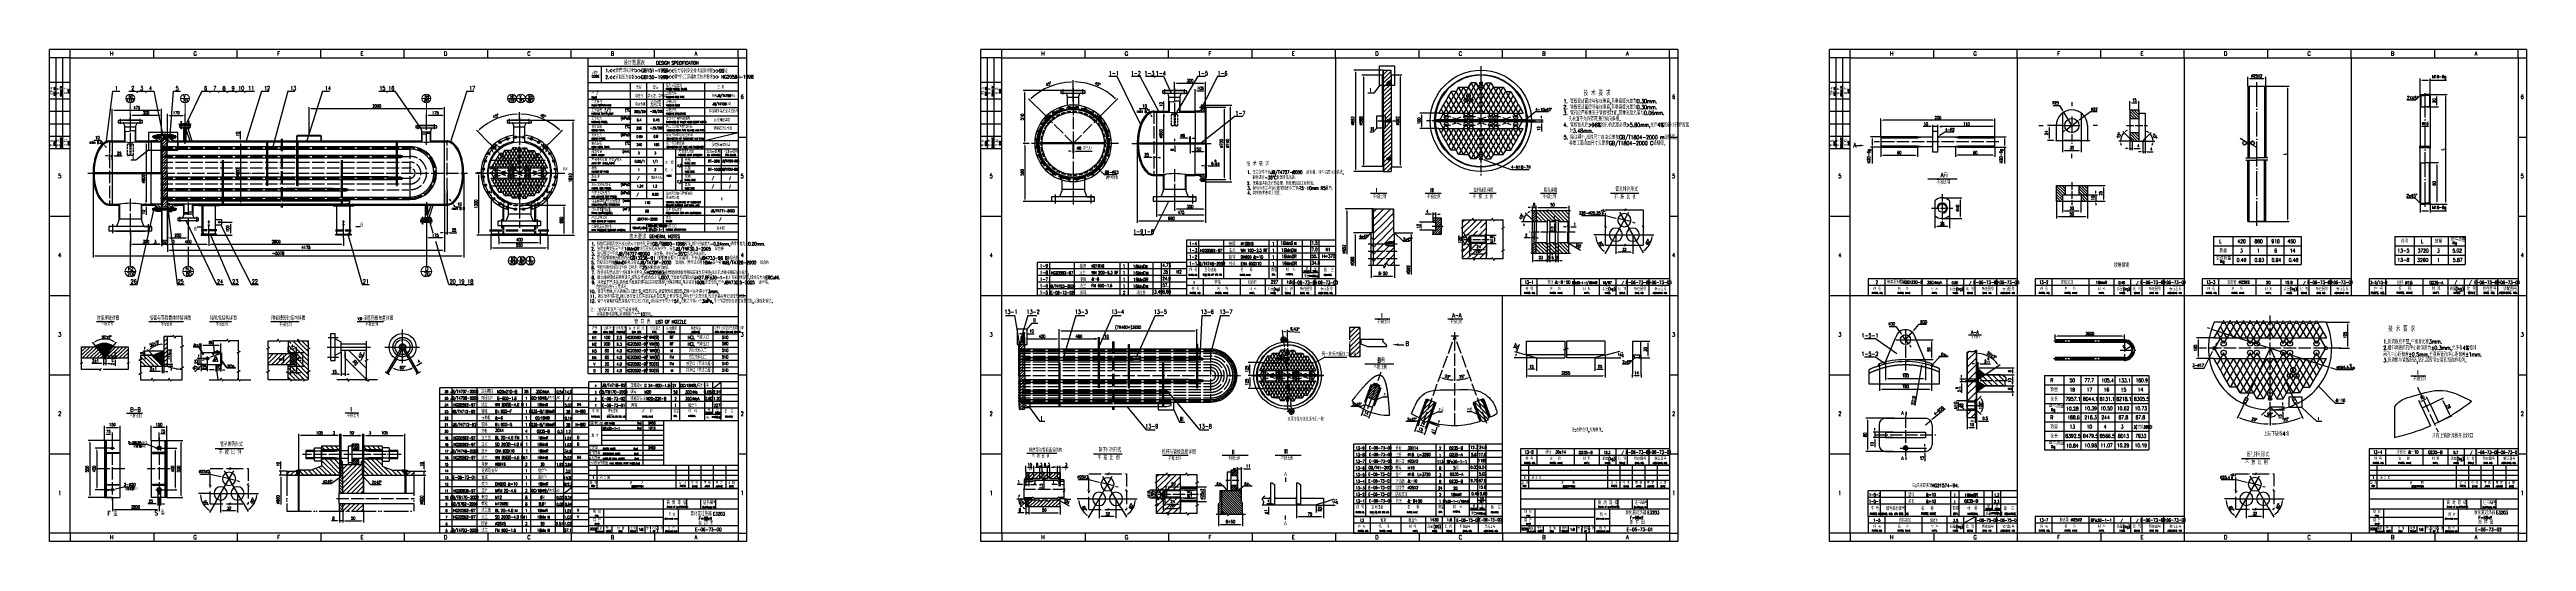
# Model space of a CAD drawing. Header units: millimetres. Extents: x -1044 to 22870, y -8556 to -3804.
import ezdxf
from ezdxf.enums import TextEntityAlignment as Align

# ---------------------------------------------------------------- set-up
doc = ezdxf.new("R2010")
doc.units = ezdxf.units.MM
doc.header["$LTSCALE"] = 80
for name, pattern in [('1', [0]), ('ACAD_ISO05W100', [34, 24, -3, 0.5, -3, 0.5, -3]), ('CENTER', [2, 1.25, -0.25, 0.25, -0.25]), ('CENTER2', [28.575, 19.05, -3.175, 3.175, -3.175]), ('DASHDOT-L', [90, 80, -5, 0, -5]), ('DASHDOT-M', [36, 30, -3, 0, -3]), ('DASHDOT-S', [14, 10, -2, 0, -2]), ('DASHED', [0.75, 0.5, -0.25]), ('DIVIDE-M', [39, 30, -3, 0, -3, 0, -3]), ('DIVIDE-S', [16, 10, -2, 0, -2, 0, -2]), ('HIDDEN-M', [7, 5, -2])]:
    doc.linetypes.add(name, pattern=pattern)
for name, color, linetype in [('3中心线层', 1, 'CENTER'), ('4', 4, 'Continuous'), ('4虚线层', 6, 'DASHED'), ('5剖面线层', 2, 'Continuous'), ('6文字层', 3, 'Continuous'), ('7', 7, 'Continuous'), ('8符号标注层', 31, 'Continuous'), ('CDR_DEFSET', 7, 'Continuous'), ('CDR_DIM', 7, 'Continuous'), ('CDR_DWG1', 4, 'Continuous'), ('CDR_DWG2', 2, 'Continuous'), ('CDR_DWG3', 1, 'DASHDOT-M'), ('CDR_DWG4', 3, 'DIVIDE-M'), ('CDR_TEXT', 7, 'Continuous'), ('TK', 3, 'Continuous'), ('中心线层', 1, 'DASHDOT-M'), ('中止线', 3, 'ACAD_ISO05W100'), ('中止线层', 3, 'DIVIDE-M'), ('尺寸线', 7, 'Continuous'), ('尺寸线层', 7, 'Continuous'), ('排图层', 5, 'Continuous'), ('接管法兰层', 2, 'Continuous'), ('标注线', 7, 'Continuous'), ('虚线', 6, 'HIDDEN-M'), ('轮廓线', 4, 'Continuous'), ('轮廓线层', 4, 'Continuous')]:
    doc.layers.add(name, color=color, linetype=linetype)
doc.layers.add('A1', color=4, linetype='Continuous', lineweight=30)
doc.styles.add('HZ', font='ROMANS.shx', dxfattribs={"width": 0.7, "height": 3, "bigfont": 'HZ.shx'})
doc.styles.add('PC_TEXTSTYLE', font='isocp.shx', dxfattribs={"width": 0.8, "bigfont": 'hzfs.shx'})
doc.styles.add('ROMANC', font='romanc', dxfattribs={"bigfont": 'hz'})
doc.styles.get("Standard").update_dxf_attribs({"font": 'isocp.shx', "width": 0.707, "bigfont": 'hztxt.shx'})
doc.styles.add('TH_GBDIM', font='romans.shx', dxfattribs={"width": 0.8, "bigfont": 'gbcbig.shx'})
doc.dimstyles.new('STANDARD$7', dxfattribs={"dimscale": 0, "dimtxt": 3, "dimasz": 2.5, "dimexe": 1.25, "dimexo": 0.0625, "dimgap": 1.25, "dimtad": 1, "dimdec": 1, "dimdsep": 46, "dimtxsty": 'Standard', "dimcen": 0, "dimadec": 0, "dimazin": 0, "dimtfac": 2, "dimtmove": 2, "dimatfit": 3, "dimfxl": 0, "dimtolj": 1, "dimarcsym": 0})
doc.dimstyles.new('TH_GBDIM', dxfattribs={"dimscale": 8, "dimtxt": 3.5, "dimasz": 2.5, "dimexe": 2, "dimexo": 0, "dimgap": 1.5, "dimtad": 1, "dimdec": 0, "dimzin": 0, "dimdsep": 46, "dimtxsty": 'TH_GBDIM', "dimcen": 2.5, "dimclrd": 256, "dimclre": 256, "dimclrt": 256, "dimadec": 0, "dimazin": 0, "dimtfac": 0.714286, "dimtdec": 0, "dimtmove": 0, "dimatfit": 3, "dimfxl": 0, "dimtzin": 0, "dimlwd": -1, "dimlwe": -1, "dimarcsym": 0})
pattern_1 = [(45, (7048.296, -3226.296), (-22.45064, 22.45064), [])]
pattern_2 = [(45, (8124.52, -1364.357), (-17.96051, 17.96051), [])]
pattern_3 = [(135, (-47169.8628, 25796.0387), (-1.79605016, -1.79605016), []), (225, (-47169.8628, 25796.0387), (1.79605016, -1.79605016), [])]

# ---------------------------------------------------------------- blocks, each defined once
blk = doc.blocks.new('A$C1B375470')
for p, q in [((7578, 10692), (0, 10692)), ((0, 0), (0, 10692)), ((450, 10512), (0, 10512)), ((450, 10512), (0, 10512)), ((450, 10512), (0, 10512)), ((15138, 10692), (18, 10692)), ((144, 8532), (144, 10512)), ((288, 8532), (288, 10512)), ((15138, 10692), (15138, 5346)), ((450, 9972), (0, 9972)), ((450, 9612), (0, 9612)), ((450, 9342), (0, 9342)), ((450, 9072), (0, 9072)), ((450, 8802), (0, 8802)), ((450, 8532), (0, 8532)), ((0, 0), (0, 5346)), ((0, 0), (0, 5346)), ((0, 0), (0, 5346)), ((15138, 5346), (15138, 0)), ((7578, 0), (0, 0)), ((7578, 0), (18, 0)), ((7578, 0), (18, 0)), ((7578, 0), (18, 0)), ((15138, 0), (7578, 0))]:
    blk.add_line(p, q)
at = {"layer": 'CDR_DWG1', "color": 4}
for p, q in [((450, 10512), (14958, 10512)), ((450, 180), (450, 10512)), ((14958, 10512), (14958, 180)), ((14958, 180), (450, 180))]:
    blk.add_line(p, q, dxfattribs=at)
at = {"layer": 'CDR_DWG4', "linetype": 'Continuous'}
for p, q in [((450, 10512), (450, 10692)), ((2264, 10512), (2264, 10692)), ((4077, 10512), (4077, 10692)), ((5891, 10512), (5891, 10692)), ((7704, 10512), (7704, 10692)), ((9518, 10512), (9518, 10692)), ((11331, 10512), (11331, 10692)), ((13145, 10512), (13145, 10692)), ((14958, 10512), (14958, 10692)), ((14958, 10512), (15138, 10512)), ((14958, 8790), (15138, 8790)), ((0, 7068), (450, 7068)), ((14958, 7068), (15138, 7068)), ((0, 5346), (450, 5346)), ((14958, 5346), (15138, 5346)), ((0, 3624), (450, 3624)), ((14958, 3624), (15138, 3624)), ((0, 1902), (450, 1902)), ((14958, 1902), (15138, 1902)), ((450, 180), (0, 180)), ((450, 180), (450, 0)), ((2264, 180), (2264, 0)), ((4077, 180), (4077, 0)), ((5891, 180), (5891, 0)), ((7704, 180), (7704, 0)), ((9518, 180), (9518, 0)), ((11331, 180), (11331, 0)), ((13145, 180), (13145, 0)), ((14958, 180), (15138, 180)), ((14958, 180), (14958, 0))]:
    blk.add_line(p, q, dxfattribs=at)
at = {"layer": 'CDR_TEXT', "style": 'HZ', "width": 0.8}
for s, p in [('H', (1348, 10559)), ('G', (3161, 10559)), ('F', (4975, 10559)), ('E', (6788, 10559)), ('D', (8602, 10559)), ('C', (10415, 10559)), ('B', (12229, 10559)), ('A', (14042, 10559)), ('6', (15047, 9620)), ('5', (222, 7898)), ('5', (15047, 7898)), ('4', (222, 6176)), ('4', (15047, 6176)), ('3', (222, 4454)), ('3', (15047, 4454)), ('2', (222, 2732)), ('2', (15047, 2732)), ('1', (222, 1010)), ('1', (15047, 1010)), ('H', (1348, 47)), ('G', (3161, 47)), ('F', (4975, 47)), ('E', (6788, 47)), ('D', (8602, 47)), ('C', (10415, 47)), ('B', (12229, 47)), ('A', (14042, 47))]:
    blk.add_text(s, height=90, dxfattribs=at).set_placement(p, align=Align.CENTER)
at = {"layer": 'CDR_TEXT', "style": 'HZ', "width": 0.85}
for s, height, p in [('资料号', 54, (71, 9793)), ('DOC. NO.', 36, (126, 9786)), ('制 图', 54, (215, 9793)), ('DRAWN BY', 36, (270, 9786)), ('日 期', 54, (377, 9793)), ('DATE', 36, (432, 9786)), ('专 业', 54, (71, 8659)), ('SPEC.', 36, (126, 8659)), ('签 字', 54, (215, 8659)), ('SIGNATURE', 36, (270, 8669)), ('日 期', 54, (377, 8659)), ('DATE', 36, (432, 8659))]:
    blk.add_text(s, height=height, rotation=90, dxfattribs=at).set_placement(p, align=Align.CENTER)
blk = doc.blocks.new('*D87')
at = {"layer": 'Defpoints', "color": 0, "ltscale": 0.001}
for p in [(5, -6659), (59, -6577), (-46, -6755), (59, -6860), (59, -6864)]:
    blk.add_point(p, dxfattribs=at)
at = {"layer": '尺寸线层', "ltscale": 0.001}
blk.add_line((-46, -6755), (-100, -6702), dxfattribs=at)
blk.add_arc((59, -6860), 209, 95.4942, 129.5058, dxfattribs=at)
for points in [[(39, -6649), (39, -6656), (59, -6652)], [(-71, -6702), (-76, -6697), (-88, -6713)]]:
    blk.add_solid(points, dxfattribs=at)
at = {"layer": '尺寸线层', "ltscale": 0.001, "insert": (-31, -6644), "char_height": 28, "attachment_point": 5, "rotation": 22.5, "style": 'TH_GBDIM'}
blk.add_mtext('50%%p5%%d', dxfattribs=at)
blk = doc.blocks.new('*D92')
at = {"layer": 'Defpoints', "color": 0, "ltscale": 0.001}
for p in [(609, -6660), (420, -6758), (609, -6750)]:
    blk.add_point(p, dxfattribs=at)
at = {"layer": '尺寸线层', "ltscale": 0.001}
for p, q in [((420, -6758), (420, -6644)), ((440, -6660), (589, -6660)), ((609, -6750), (609, -6644))]:
    blk.add_line(p, q, dxfattribs=at)
for points in [[(440, -6657), (440, -6664), (420, -6660)], [(589, -6657), (589, -6664), (609, -6660)]]:
    blk.add_solid(points, dxfattribs=at)
at = {"layer": '尺寸线层', "ltscale": 0.001, "insert": (515, -6634), "char_height": 28, "attachment_point": 5, "style": 'TH_GBDIM'}
blk.add_mtext('80', dxfattribs=at)
blk = doc.blocks.new('*D88')
at = {"layer": 'Defpoints', "color": 0, "ltscale": 0.001}
for p in [(-125, -6717), (-46, -6755), (59, -6717)]:
    blk.add_point(p, dxfattribs=at)
at = {"layer": '尺寸线层', "ltscale": 0.001}
for p, q in [((-125, -6697), (-125, -6677)), ((59, -6717), (-141, -6717)), ((-46, -6755), (-141, -6755)), ((-125, -6755), (-125, -6717)), ((-125, -6775), (-125, -6795))]:
    blk.add_line(p, q, dxfattribs=at)
for points in [[(-128, -6697), (-121, -6697), (-125, -6717)], [(-128, -6775), (-121, -6775), (-125, -6755)]]:
    blk.add_solid(points, dxfattribs=at)
at = {"layer": '尺寸线层', "ltscale": 0.001, "insert": (-151, -6736), "char_height": 28, "attachment_point": 5, "rotation": 90, "style": 'TH_GBDIM'}
blk.add_mtext('8{}{}', dxfattribs=at)
blk = doc.blocks.new('*D89')
at = {"layer": 'Defpoints', "color": 0, "ltscale": 0.001}
for p in [(44, -6864), (59, -6863), (59, -6914)]:
    blk.add_point(p, dxfattribs=at)
at = {"layer": '尺寸线层', "ltscale": 0.001}
for p, q in [((24, -6914), (-80, -6914)), ((44, -6864), (44, -6930)), ((59, -6914), (44, -6914)), ((59, -6863), (59, -6930)), ((79, -6914), (99, -6914))]:
    blk.add_line(p, q, dxfattribs=at)
for points in [[(24, -6910), (24, -6917), (44, -6914)], [(79, -6910), (79, -6917), (59, -6914)]]:
    blk.add_solid(points, dxfattribs=at)
at = {"layer": '尺寸线层', "ltscale": 0.001, "insert": (-43, -6888), "char_height": 28, "attachment_point": 5, "style": 'TH_GBDIM'}
blk.add_mtext('2%%P1', dxfattribs=at)
blk = doc.blocks.new('*D93')
at = {"layer": 'Defpoints', "color": 0, "ltscale": 0.001}
for p in [(44, -6845), (44, -6864), (130, -6864)]:
    blk.add_point(p, dxfattribs=at)
at = {"layer": '尺寸线层', "ltscale": 0.001}
for p, q in [((44, -6845), (146, -6845)), ((44, -6864), (146, -6864)), ((130, -6825), (130, -6700)), ((130, -6864), (130, -6845)), ((130, -6884), (130, -6904))]:
    blk.add_line(p, q, dxfattribs=at)
for points in [[(126, -6825), (133, -6825), (130, -6845)], [(126, -6884), (133, -6884), (130, -6864)]]:
    blk.add_solid(points, dxfattribs=at)
at = {"layer": '尺寸线层', "ltscale": 0.001, "insert": (104, -6752), "char_height": 28, "attachment_point": 5, "rotation": 90, "style": 'TH_GBDIM'}
blk.add_mtext('1+0.5', dxfattribs=at)
blk = doc.blocks.new('*D90')
at = {"layer": 'Defpoints', "color": 0, "ltscale": 0.001}
for p in [(561, -6848), (609, -6848), (609, -6899)]:
    blk.add_point(p, dxfattribs=at)
at = {"layer": '尺寸线层', "ltscale": 0.001}
for p, q in [((541, -6899), (521, -6899)), ((561, -6848), (561, -6915)), ((561, -6899), (609, -6899)), ((609, -6848), (609, -6915)), ((629, -6899), (649, -6899))]:
    blk.add_line(p, q, dxfattribs=at)
for points in [[(541, -6896), (541, -6903), (561, -6899)], [(629, -6896), (629, -6903), (609, -6899)]]:
    blk.add_solid(points, dxfattribs=at)
at = {"layer": '尺寸线层', "ltscale": 0.001, "insert": (585, -6873), "char_height": 28, "attachment_point": 5, "style": 'TH_GBDIM'}
blk.add_mtext('20', dxfattribs=at)
blk = doc.blocks.new('*D94')
at = {"layer": 'Defpoints', "color": 0, "ltscale": 0.001}
for p in [(420, -6836), (420, -6896), (479, -6791)]:
    blk.add_point(p, dxfattribs=at)
at = {"layer": '尺寸线层', "ltscale": 0.001}
for p, q in [((400, -6896), (380, -6896)), ((420, -6836), (420, -6912)), ((479, -6896), (420, -6896)), ((479, -6791), (479, -6912)), ((499, -6896), (519, -6896))]:
    blk.add_line(p, q, dxfattribs=at)
for points in [[(400, -6893), (400, -6899), (420, -6896)], [(499, -6893), (499, -6899), (479, -6896)]]:
    blk.add_solid(points, dxfattribs=at)
at = {"layer": '尺寸线层', "ltscale": 0.001, "insert": (450, -6870), "char_height": 28, "attachment_point": 5, "style": 'TH_GBDIM'}
blk.add_mtext('25', dxfattribs=at)
blk = doc.blocks.new('*D95')
at = {"layer": 'Defpoints', "color": 0, "ltscale": 0.001}
for p in [(397, -6848), (479, -6789), (480, -6848)]:
    blk.add_point(p, dxfattribs=at)
at = {"layer": '尺寸线层', "ltscale": 0.001}
for p, q in [((479, -6789), (381, -6789)), ((480, -6848), (381, -6848)), ((397, -6769), (397, -6749)), ((397, -6789), (397, -6848)), ((397, -6868), (397, -6888))]:
    blk.add_line(p, q, dxfattribs=at)
for points in [[(394, -6769), (400, -6769), (397, -6789)], [(394, -6868), (400, -6868), (397, -6848)]]:
    blk.add_solid(points, dxfattribs=at)
at = {"layer": '尺寸线层', "ltscale": 0.001, "insert": (371, -6819), "char_height": 28, "attachment_point": 5, "rotation": 90, "style": 'TH_GBDIM'}
blk.add_mtext('25', dxfattribs=at)
blk = doc.blocks.new('*D91')
at = {"layer": 'Defpoints', "color": 0, "ltscale": 0.001}
for p in [(426, -6848), (434, -6840)]:
    blk.add_point(p, dxfattribs=at)
at = {"layer": '尺寸线层', "ltscale": 0.001}
for p, q in [((359, -6916), (412, -6862)), ((434, -6840), (426, -6848))]:
    blk.add_line(p, q, dxfattribs=at)
blk.add_solid([(410, -6860), (414, -6864), (426, -6848)], dxfattribs=at)
at = {"layer": '尺寸线层', "ltscale": 0.001, "insert": (360, -6878), "char_height": 28, "attachment_point": 5, "rotation": 45.3867, "style": 'TH_GBDIM'}
blk.add_mtext('R5', dxfattribs=at)
blk = doc.blocks.new('*D96')
at = {"layer": 'Defpoints', "color": 0, "ltscale": 0.001}
for p in [(466, -6794), (493, -6784)]:
    blk.add_point(p, dxfattribs=at)
at = {"layer": '尺寸线层', "ltscale": 0.001}
for p, q in [((447, -6801), (429, -6808)), ((466, -6794), (493, -6784)), ((602, -6744), (511, -6777))]:
    blk.add_line(p, q, dxfattribs=at)
for points in [[(446, -6798), (448, -6804), (466, -6794)], [(510, -6774), (512, -6781), (493, -6784)]]:
    blk.add_solid(points, dxfattribs=at)
at = {"layer": '尺寸线层', "ltscale": 0.001, "insert": (557, -6733), "char_height": 28, "attachment_point": 5, "rotation": 20.4069, "style": 'TH_GBDIM'}
blk.add_mtext('%%c12', dxfattribs=at)
blk = doc.blocks.new('*D83')
at = {"layer": 'Defpoints', "color": 0, "ltscale": 0.001}
for p in [(1279, -6850), (1339, -6857), (1339, -6923)]:
    blk.add_point(p, dxfattribs=at)
at = {"layer": '尺寸线层', "ltscale": 0.001}
for p, q in [((1259, -6923), (1239, -6923)), ((1279, -6850), (1279, -6939)), ((1279, -6923), (1339, -6923)), ((1339, -6857), (1339, -6939)), ((1359, -6923), (1379, -6923))]:
    blk.add_line(p, q, dxfattribs=at)
for points in [[(1259, -6920), (1259, -6927), (1279, -6923)], [(1359, -6920), (1359, -6927), (1339, -6923)]]:
    blk.add_solid(points, dxfattribs=at)
at = {"layer": '尺寸线层', "ltscale": 0.001, "insert": (1309, -6897), "char_height": 28, "attachment_point": 5, "style": 'TH_GBDIM'}
blk.add_mtext('3', dxfattribs=at)
blk = doc.blocks.new('*D84')
at = {"layer": 'Defpoints', "color": 0, "ltscale": 0.001}
for p in [(1339, -6695), (1258, -6724), (1339, -6731)]:
    blk.add_point(p, dxfattribs=at)
at = {"layer": '尺寸线层', "ltscale": 0.001}
for p, q in [((1258, -6724), (1258, -6679)), ((1278, -6695), (1319, -6695)), ((1339, -6731), (1339, -6679))]:
    blk.add_line(p, q, dxfattribs=at)
for points in [[(1278, -6692), (1278, -6699), (1258, -6695)], [(1319, -6692), (1319, -6699), (1339, -6695)]]:
    blk.add_solid(points, dxfattribs=at)
at = {"layer": '尺寸线层', "ltscale": 0.001, "insert": (1299, -6669), "char_height": 28, "attachment_point": 5, "style": 'TH_GBDIM'}
blk.add_mtext('4', dxfattribs=at)
blk = doc.blocks.new('*D85')
at = {"layer": 'Defpoints', "color": 0, "ltscale": 0.001}
for p in [(1214, -6850), (1215, -6744), (1215, -6850)]:
    blk.add_point(p, dxfattribs=at)
at = {"layer": '尺寸线层', "ltscale": 0.001}
for p, q in [((1215, -6744), (1198, -6744)), ((1215, -6850), (1198, -6850)), ((1214, -6764), (1214, -6830))]:
    blk.add_line(p, q, dxfattribs=at)
for points in [[(1211, -6764), (1218, -6764), (1214, -6744)], [(1211, -6830), (1218, -6830), (1214, -6850)]]:
    blk.add_solid(points, dxfattribs=at)
at = {"layer": '尺寸线层', "ltscale": 0.001, "insert": (1188, -6797), "char_height": 28, "attachment_point": 5, "rotation": 90, "style": 'TH_GBDIM'}
blk.add_mtext('8{}{}', dxfattribs=at)
blk = doc.blocks.new('*D86')
at = {"layer": 'Defpoints', "color": 0, "ltscale": 0.001}
for p in [(1339, -6731), (1339, -6863), (1397, -6863)]:
    blk.add_point(p, dxfattribs=at)
at = {"layer": '尺寸线层', "ltscale": 0.001}
for p, q in [((1339, -6731), (1413, -6731)), ((1339, -6863), (1413, -6863)), ((1397, -6751), (1397, -6843))]:
    blk.add_line(p, q, dxfattribs=at)
for points in [[(1394, -6751), (1401, -6751), (1397, -6731)], [(1394, -6843), (1401, -6843), (1397, -6863)]]:
    blk.add_solid(points, dxfattribs=at)
at = {"layer": '尺寸线层', "ltscale": 0.001, "insert": (1371, -6797), "char_height": 28, "attachment_point": 5, "rotation": 90, "style": 'TH_GBDIM'}
blk.add_mtext('12', dxfattribs=at)
blk = doc.blocks.new('*D111')
at = {"layer": 'Defpoints', "color": 0, "ltscale": 0.001}
for p in [(36, -5364), (-264, -5572), (-264, -5687)]:
    blk.add_point(p, dxfattribs=at)
at = {"layer": '尺寸线层', "ltscale": 0.001}
for p, q in [((36, -5364), (36, -5703)), ((-264, -5572), (-264, -5703)), ((16, -5687), (-244, -5687))]:
    blk.add_line(p, q, dxfattribs=at)
for points in [[(-244, -5683), (-244, -5690), (-264, -5687)], [(16, -5683), (16, -5690), (36, -5687)]]:
    blk.add_solid(points, dxfattribs=at)
at = {"layer": '尺寸线层', "ltscale": 0.001, "insert": (-114, -5661), "char_height": 28, "attachment_point": 5, "style": 'TH_GBDIM'}
blk.add_mtext('300', dxfattribs=at)
blk = doc.blocks.new('*D112')
at = {"layer": 'Defpoints', "color": 0, "ltscale": 0.001}
for p in [(-264, -4442), (-264, -4463), (36, -4627)]:
    blk.add_point(p, dxfattribs=at)
at = {"layer": '尺寸线层', "ltscale": 0.001}
for p, q in [((-264, -4463), (-264, -4426)), ((16, -4442), (-244, -4442)), ((36, -4627), (36, -4426))]:
    blk.add_line(p, q, dxfattribs=at)
for points in [[(-244, -4439), (-244, -4446), (-264, -4442)], [(16, -4439), (16, -4446), (36, -4442)]]:
    blk.add_solid(points, dxfattribs=at)
at = {"layer": '尺寸线层', "ltscale": 0.001, "insert": (-114, -4416), "char_height": 28, "attachment_point": 5, "style": 'TH_GBDIM'}
blk.add_mtext('300', dxfattribs=at)
blk = doc.blocks.new('*D113')
at = {"layer": 'Defpoints', "color": 0, "ltscale": 0.001}
for p in [(-439, -4392), (-439, -4687), (36, -4627)]:
    blk.add_point(p, dxfattribs=at)
at = {"layer": '尺寸线层', "ltscale": 0.001}
for p, q in [((-439, -4687), (-439, -4376)), ((16, -4392), (-419, -4392)), ((36, -4627), (36, -4376))]:
    blk.add_line(p, q, dxfattribs=at)
for points in [[(-419, -4389), (-419, -4396), (-439, -4392)], [(16, -4389), (16, -4396), (36, -4392)]]:
    blk.add_solid(points, dxfattribs=at)
at = {"layer": '尺寸线层', "ltscale": 0.001, "insert": (-202, -4366), "char_height": 28, "attachment_point": 5, "style": 'TH_GBDIM'}
blk.add_mtext('475', dxfattribs=at)
blk = doc.blocks.new('*D114')
at = {"layer": 'Defpoints', "color": 0, "ltscale": 0.001}
for p in [(264, -4442), (94, -4627), (264, -4641)]:
    blk.add_point(p, dxfattribs=at)
at = {"layer": '尺寸线层', "ltscale": 0.001}
for p, q in [((94, -4627), (94, -4426)), ((114, -4442), (244, -4442)), ((264, -4641), (264, -4426))]:
    blk.add_line(p, q, dxfattribs=at)
for points in [[(114, -4438), (114, -4445), (94, -4442)], [(244, -4438), (244, -4445), (264, -4442)]]:
    blk.add_solid(points, dxfattribs=at)
at = {"layer": '尺寸线层', "ltscale": 0.001, "insert": (179, -4416), "char_height": 28, "attachment_point": 5, "style": 'TH_GBDIM'}
blk.add_mtext('170', dxfattribs=at)
blk = doc.blocks.new('*D115')
at = {"layer": 'Defpoints', "color": 0, "ltscale": 0.001}
for p in [(2594, -4442), (2594, -4513), (2769, -4697)]:
    blk.add_point(p, dxfattribs=at)
at = {"layer": '尺寸线层', "ltscale": 0.001}
for p, q in [((2594, -4513), (2594, -4426)), ((2749, -4442), (2614, -4442)), ((2769, -4697), (2769, -4426))]:
    blk.add_line(p, q, dxfattribs=at)
for points in [[(2614, -4439), (2614, -4446), (2594, -4442)], [(2749, -4439), (2749, -4446), (2769, -4442)]]:
    blk.add_solid(points, dxfattribs=at)
at = {"layer": '尺寸线层', "ltscale": 0.001, "insert": (2681, -4416), "char_height": 28, "attachment_point": 5, "style": 'TH_GBDIM'}
blk.add_mtext('175', dxfattribs=at)
blk = doc.blocks.new('*D116')
at = {"layer": 'Defpoints', "color": 0, "ltscale": 0.001}
for p in [(94, -5367), (294, -5481), (294, -5624)]:
    blk.add_point(p, dxfattribs=at)
at = {"layer": '尺寸线层', "ltscale": 0.001}
for p, q in [((94, -5367), (94, -5640)), ((294, -5481), (294, -5640)), ((114, -5624), (274, -5624))]:
    blk.add_line(p, q, dxfattribs=at)
for points in [[(114, -5621), (114, -5627), (94, -5624)], [(274, -5621), (274, -5627), (294, -5624)]]:
    blk.add_solid(points, dxfattribs=at)
at = {"layer": '尺寸线层', "ltscale": 0.001, "insert": (194, -5598), "char_height": 28, "attachment_point": 5, "style": 'TH_GBDIM'}
blk.add_mtext('200', dxfattribs=at)
blk = doc.blocks.new('*D117')
at = {"layer": 'Defpoints', "color": 0, "ltscale": 0.001}
for p in [(94, -5367), (494, -5627), (494, -5686)]:
    blk.add_point(p, dxfattribs=at)
at = {"layer": '尺寸线层', "ltscale": 0.001}
for p, q in [((94, -5367), (94, -5702)), ((114, -5686), (474, -5686)), ((494, -5627), (494, -5702))]:
    blk.add_line(p, q, dxfattribs=at)
for points in [[(114, -5683), (114, -5689), (94, -5686)], [(474, -5683), (474, -5689), (494, -5686)]]:
    blk.add_solid(points, dxfattribs=at)
at = {"layer": '尺寸线层', "ltscale": 0.001, "insert": (294, -5660), "char_height": 28, "attachment_point": 5, "style": 'TH_GBDIM'}
blk.add_mtext('400', dxfattribs=at)
blk = doc.blocks.new('*D118')
at = {"layer": 'Defpoints', "color": 0, "ltscale": 0.001}
for p in [(494, -5627), (1794, -5627), (1794, -5686)]:
    blk.add_point(p, dxfattribs=at)
at = {"layer": '尺寸线层', "ltscale": 0.001}
for p, q in [((494, -5627), (494, -5702)), ((514, -5686), (1774, -5686)), ((1794, -5627), (1794, -5702))]:
    blk.add_line(p, q, dxfattribs=at)
for points in [[(514, -5683), (514, -5689), (494, -5686)], [(1774, -5683), (1774, -5689), (1794, -5686)]]:
    blk.add_solid(points, dxfattribs=at)
at = {"layer": '尺寸线层', "ltscale": 0.001, "insert": (1144, -5660), "char_height": 28, "attachment_point": 5, "style": 'TH_GBDIM'}
blk.add_mtext('2800{}{}', dxfattribs=at)
blk = doc.blocks.new('*D119')
at = {"layer": 'Defpoints', "color": 0, "ltscale": 0.001}
for p in [(2594, -5473), (2769, -5307), (2594, -5624)]:
    blk.add_point(p, dxfattribs=at)
at = {"layer": '尺寸线层', "ltscale": 0.001}
for p, q in [((2594, -5473), (2594, -5640)), ((2769, -5307), (2769, -5640)), ((2749, -5624), (2614, -5624))]:
    blk.add_line(p, q, dxfattribs=at)
for points in [[(2614, -5621), (2614, -5627), (2594, -5624)], [(2749, -5621), (2749, -5627), (2769, -5624)]]:
    blk.add_solid(points, dxfattribs=at)
at = {"layer": '尺寸线层', "ltscale": 0.001, "insert": (2681, -5598), "char_height": 28, "attachment_point": 5, "style": 'TH_GBDIM'}
blk.add_mtext('175', dxfattribs=at)
blk = doc.blocks.new('*D120')
at = {"layer": 'Defpoints', "color": 0, "ltscale": 0.001}
for p in [(2840, -5282), (2846, -5291), (2846, -5291)]:
    blk.add_point(p, dxfattribs=at)
at = {"layer": '尺寸线层', "ltscale": 0.001}
for p, q in [((2829, -5266), (2818, -5249)), ((2840, -5282), (2854, -5274)), ((2840, -5282), (2846, -5291)), ((2846, -5291), (2859, -5282)), ((2857, -5307), (2868, -5324)), ((2868, -5324), (2928, -5324))]:
    blk.add_line(p, q, dxfattribs=at)
for points in [[(2832, -5264), (2827, -5268), (2840, -5282)], [(2860, -5306), (2854, -5309), (2846, -5291)]]:
    blk.add_solid(points, dxfattribs=at)
at = {"layer": '尺寸线层', "ltscale": 0.001, "insert": (2904, -5298), "char_height": 28, "attachment_point": 5, "style": 'TH_GBDIM'}
blk.add_mtext(' 10{}{}', dxfattribs=at)
blk = doc.blocks.new('*D121')
at = {"layer": 'Defpoints', "color": 0, "ltscale": 0.001}
for p in [(94, -5367), (2769, -5307), (2769, -5742)]:
    blk.add_point(p, dxfattribs=at)
at = {"layer": '尺寸线层', "ltscale": 0.001}
for p, q in [((94, -5367), (94, -5758)), ((2769, -5307), (2769, -5758)), ((114, -5742), (2749, -5742))]:
    blk.add_line(p, q, dxfattribs=at)
for points in [[(114, -5739), (114, -5746), (94, -5742)], [(2749, -5739), (2749, -5746), (2769, -5742)]]:
    blk.add_solid(points, dxfattribs=at)
at = {"layer": '尺寸线层', "ltscale": 0.001, "insert": (1431, -5716), "char_height": 28, "attachment_point": 5, "style": 'TH_GBDIM'}
blk.add_mtext('4175{}{}', dxfattribs=at)
blk = doc.blocks.new('*D122')
at = {"layer": 'Defpoints', "color": 0, "ltscale": 0.001}
for p in [(-624, -4997), (2954, -4997), (2954, -5798)]:
    blk.add_point(p, dxfattribs=at)
at = {"layer": '尺寸线层', "ltscale": 0.001}
for p, q in [((-624, -4997), (-624, -5814)), ((2954, -4997), (2954, -5814)), ((-604, -5798), (2934, -5798))]:
    blk.add_line(p, q, dxfattribs=at)
for points in [[(-604, -5795), (-604, -5802), (-624, -5798)], [(2934, -5795), (2934, -5802), (2954, -5798)]]:
    blk.add_solid(points, dxfattribs=at)
at = {"layer": '尺寸线层', "ltscale": 0.001, "insert": (1165, -5772), "char_height": 28, "attachment_point": 5, "style": 'TH_GBDIM'}
blk.add_mtext('~5078{}{}', dxfattribs=at)
blk = doc.blocks.new('*D123')
at = {"layer": 'Defpoints', "color": 0, "ltscale": 0.001}
for p in [(-528, -4712), (-528, -4712), (-522, -4720)]:
    blk.add_point(p, dxfattribs=at)
at = {"layer": '尺寸线层', "ltscale": 0.001}
for p, q in [((-554, -4682), (-614, -4682)), ((-541, -4697), (-554, -4682)), ((-528, -4712), (-516, -4702)), ((-522, -4720), (-528, -4712)), ((-522, -4720), (-509, -4710)), ((-509, -4736), (-496, -4751))]:
    blk.add_line(p, q, dxfattribs=at)
for points in [[(-538, -4695), (-543, -4699), (-528, -4712)], [(-506, -4733), (-512, -4738), (-522, -4720)]]:
    blk.add_solid(points, dxfattribs=at)
at = {"layer": '尺寸线层', "ltscale": 0.001, "insert": (-590, -4656), "char_height": 28, "attachment_point": 5, "style": 'TH_GBDIM'}
blk.add_mtext(' 10{}{}', dxfattribs=at)
blk = doc.blocks.new('*D124')
at = {"layer": 'Defpoints', "color": 0, "ltscale": 0.001}
for p in [(-458, -7656), (-588, -8056), (-458, -8056)]:
    blk.add_point(p, dxfattribs=at)
at = {"layer": '尺寸线层', "ltscale": 0.001}
for p, q in [((-458, -7656), (-604, -7656)), ((-588, -7676), (-588, -8036)), ((-458, -8056), (-604, -8056))]:
    blk.add_line(p, q, dxfattribs=at)
for points in [[(-592, -7676), (-585, -7676), (-588, -7656)], [(-592, -8036), (-585, -8036), (-588, -8056)]]:
    blk.add_solid(points, dxfattribs=at)
at = {"layer": '尺寸线层', "ltscale": 0.001, "insert": (-614, -7856), "char_height": 28, "attachment_point": 5, "rotation": 90, "style": 'TH_GBDIM'}
blk.add_mtext('400', dxfattribs=at)
blk = doc.blocks.new('*D125')
at = {"layer": 'Defpoints', "color": 0, "ltscale": 0.001}
for p in [(-438, -7581), (-656, -8131), (-438, -8131)]:
    blk.add_point(p, dxfattribs=at)
at = {"layer": '尺寸线层', "ltscale": 0.001}
for p, q in [((-438, -7581), (-672, -7581)), ((-656, -7601), (-656, -8111)), ((-438, -8131), (-672, -8131))]:
    blk.add_line(p, q, dxfattribs=at)
for points in [[(-659, -7601), (-652, -7601), (-656, -7581)], [(-659, -8111), (-652, -8111), (-656, -8131)]]:
    blk.add_solid(points, dxfattribs=at)
at = {"layer": '尺寸线层', "ltscale": 0.001, "insert": (-682, -7856), "char_height": 28, "attachment_point": 5, "rotation": 90, "style": 'TH_GBDIM'}
blk.add_mtext('550', dxfattribs=at)
blk = doc.blocks.new('*D126')
at = {"layer": 'Defpoints', "color": 0, "ltscale": 0.001}
for p in [(-513, -7581), (-438, -7520), (-438, -7581)]:
    blk.add_point(p, dxfattribs=at)
at = {"layer": '尺寸线层', "ltscale": 0.001}
for p, q in [((-513, -7581), (-513, -7504)), ((-493, -7520), (-458, -7520)), ((-438, -7581), (-438, -7504))]:
    blk.add_line(p, q, dxfattribs=at)
for points in [[(-493, -7517), (-493, -7523), (-513, -7520)], [(-458, -7517), (-458, -7523), (-438, -7520)]]:
    blk.add_solid(points, dxfattribs=at)
at = {"layer": '尺寸线层', "ltscale": 0.001, "insert": (-476, -7494), "char_height": 28, "attachment_point": 5, "style": 'TH_GBDIM'}
blk.add_mtext('75', dxfattribs=at)
blk = doc.blocks.new('*D127')
at = {"layer": 'Defpoints', "color": 0, "ltscale": 0.001}
for p in [(-513, -7581), (-363, -7454), (-363, -7581)]:
    blk.add_point(p, dxfattribs=at)
at = {"layer": '尺寸线层', "ltscale": 0.001}
for p, q in [((-513, -7581), (-513, -7438)), ((-493, -7454), (-383, -7454)), ((-363, -7581), (-363, -7438))]:
    blk.add_line(p, q, dxfattribs=at)
for points in [[(-493, -7451), (-493, -7457), (-513, -7454)], [(-383, -7451), (-383, -7457), (-363, -7454)]]:
    blk.add_solid(points, dxfattribs=at)
at = {"layer": '尺寸线层', "ltscale": 0.001, "insert": (-438, -7428), "char_height": 28, "attachment_point": 5, "style": 'TH_GBDIM'}
blk.add_mtext('150', dxfattribs=at)
blk = doc.blocks.new('*D128')
at = {"layer": 'Defpoints', "color": 0, "ltscale": 0.001}
for p in [(13, -7518), (13, -7581), (88, -7581)]:
    blk.add_point(p, dxfattribs=at)
at = {"layer": '尺寸线层', "ltscale": 0.001}
for p, q in [((13, -7581), (13, -7502)), ((68, -7518), (33, -7518)), ((88, -7581), (88, -7502))]:
    blk.add_line(p, q, dxfattribs=at)
for points in [[(33, -7515), (33, -7521), (13, -7518)], [(68, -7515), (68, -7521), (88, -7518)]]:
    blk.add_solid(points, dxfattribs=at)
at = {"layer": '尺寸线层', "ltscale": 0.001, "insert": (51, -7492), "char_height": 28, "attachment_point": 5, "style": 'TH_GBDIM'}
blk.add_mtext('75', dxfattribs=at)
blk = doc.blocks.new('*D129')
at = {"layer": 'Defpoints', "color": 0, "ltscale": 0.001}
for p in [(-62, -7454), (-62, -7581), (88, -7581)]:
    blk.add_point(p, dxfattribs=at)
at = {"layer": '尺寸线层', "ltscale": 0.001}
for p, q in [((-62, -7581), (-62, -7438)), ((68, -7454), (-42, -7454)), ((88, -7581), (88, -7438))]:
    blk.add_line(p, q, dxfattribs=at)
for points in [[(-42, -7451), (-42, -7457), (-62, -7454)], [(68, -7451), (68, -7457), (88, -7454)]]:
    blk.add_solid(points, dxfattribs=at)
at = {"layer": '尺寸线层', "ltscale": 0.001, "insert": (13, -7428), "char_height": 28, "attachment_point": 5, "style": 'TH_GBDIM'}
blk.add_mtext('150', dxfattribs=at)
blk = doc.blocks.new('*D130')
at = {"layer": 'Defpoints', "color": 0, "ltscale": 0.001}
for p in [(46, -7656), (46, -8056), (169, -8056)]:
    blk.add_point(p, dxfattribs=at)
at = {"layer": '尺寸线层', "ltscale": 0.001}
for p, q in [((46, -7656), (185, -7656)), ((169, -7676), (169, -8036)), ((46, -8056), (185, -8056))]:
    blk.add_line(p, q, dxfattribs=at)
for points in [[(166, -7676), (172, -7676), (169, -7656)], [(166, -8036), (172, -8036), (169, -8056)]]:
    blk.add_solid(points, dxfattribs=at)
at = {"layer": '尺寸线层', "ltscale": 0.001, "insert": (143, -7856), "char_height": 28, "attachment_point": 5, "rotation": 90, "style": 'TH_GBDIM'}
blk.add_mtext('400', dxfattribs=at)
blk = doc.blocks.new('*D131')
at = {"layer": 'Defpoints', "color": 0, "ltscale": 0.001}
for p in [(88, -7581), (227, -7581), (88, -8131)]:
    blk.add_point(p, dxfattribs=at)
at = {"layer": '尺寸线层', "ltscale": 0.001}
for p, q in [((88, -7581), (243, -7581)), ((227, -8111), (227, -7601)), ((88, -8131), (243, -8131))]:
    blk.add_line(p, q, dxfattribs=at)
for points in [[(224, -7601), (231, -7601), (227, -7581)], [(224, -8111), (231, -8111), (227, -8131)]]:
    blk.add_solid(points, dxfattribs=at)
at = {"layer": '尺寸线层', "ltscale": 0.001, "insert": (201, -7856), "char_height": 28, "attachment_point": 5, "rotation": 90, "style": 'TH_GBDIM'}
blk.add_mtext('550', dxfattribs=at)
blk = doc.blocks.new('*D132')
at = {"layer": 'Defpoints', "color": 0, "ltscale": 0.001}
for p in [(1, -8056), (26, -8056), (1, -8194)]:
    blk.add_point(p, dxfattribs=at)
at = {"layer": '尺寸线层', "ltscale": 0.001}
for p, q in [((1, -8056), (1, -8210)), ((26, -8056), (26, -8210)), ((-19, -8194), (-95, -8194)), ((26, -8194), (1, -8194)), ((46, -8194), (66, -8194))]:
    blk.add_line(p, q, dxfattribs=at)
for points in [[(-19, -8191), (-19, -8198), (1, -8194)], [(46, -8191), (46, -8198), (26, -8194)]]:
    blk.add_solid(points, dxfattribs=at)
at = {"layer": '尺寸线层', "ltscale": 0.001, "insert": (-67, -8168), "char_height": 28, "attachment_point": 5, "style": 'TH_GBDIM'}
blk.add_mtext('25', dxfattribs=at)
blk = doc.blocks.new('*D133')
at = {"layer": 'Defpoints', "color": 0, "ltscale": 0.001}
for p in [(-438, -8131), (-438, -8249), (13, -8161)]:
    blk.add_point(p, dxfattribs=at)
at = {"layer": '尺寸线层', "ltscale": 0.001}
for p, q in [((-438, -8131), (-438, -8265)), ((-7, -8249), (-418, -8249)), ((13, -8161), (13, -8265))]:
    blk.add_line(p, q, dxfattribs=at)
for points in [[(-418, -8246), (-418, -8252), (-438, -8249)], [(-7, -8246), (-7, -8252), (13, -8249)]]:
    blk.add_solid(points, dxfattribs=at)
at = {"layer": '尺寸线层', "ltscale": 0.001, "insert": (-213, -8223), "char_height": 28, "attachment_point": 5, "style": 'TH_GBDIM'}
blk.add_mtext('2800{}{}', dxfattribs=at)
blk = doc.blocks.new('*D134')
at = {"layer": 'Defpoints', "color": 0, "ltscale": 0.001}
for p in [(-448, -8058), (-429, -8054)]:
    blk.add_point(p, dxfattribs=at)
at = {"layer": '尺寸线层', "ltscale": 0.001}
for p, q in [((-468, -8062), (-487, -8066)), ((-448, -8058), (-429, -8054)), ((-327, -8033), (-409, -8050)), ((-223, -8033), (-327, -8033))]:
    blk.add_line(p, q, dxfattribs=at)
for points in [[(-469, -8059), (-467, -8065), (-448, -8058)], [(-410, -8047), (-408, -8053), (-429, -8054)]]:
    blk.add_solid(points, dxfattribs=at)
at = {"layer": '尺寸线层', "ltscale": 0.001, "insert": (-269, -8007), "char_height": 28, "attachment_point": 5, "style": 'TH_GBDIM'}
blk.add_mtext('2-%%c20{}{}', dxfattribs=at)
blk = doc.blocks.new('*D135')
at = {"layer": 'Defpoints', "color": 0}
for p in [(-501, -6762), (-501, -6784), (-412, -6784)]:
    blk.add_point(p, dxfattribs=at)
at = {"layer": '尺寸线'}
for p, q in [((-501, -6762), (-396, -6762)), ((-501, -6784), (-396, -6784)), ((-412, -6742), (-412, -6722)), ((-412, -6762), (-412, -6784)), ((-412, -6804), (-412, -6861))]:
    blk.add_line(p, q, dxfattribs=at)
for points in [[(-415, -6742), (-409, -6742), (-412, -6762)], [(-415, -6804), (-409, -6804), (-412, -6784)]]:
    blk.add_solid(points, dxfattribs=at)
at = {"layer": '尺寸线', "insert": (-438, -6842), "char_height": 28, "attachment_point": 5, "rotation": 90, "style": 'TH_GBDIM'}
blk.add_mtext('2', dxfattribs=at)
blk = doc.blocks.new('*D136')
at = {"layer": 'Defpoints', "color": 0}
for p in [(-523, -6828), (-523, -6836), (-501, -6828)]:
    blk.add_point(p, dxfattribs=at)
at = {"layer": '尺寸线'}
for p, q in [((-543, -6836), (-637, -6836)), ((-523, -6828), (-523, -6852)), ((-501, -6836), (-523, -6836)), ((-501, -6828), (-501, -6852)), ((-481, -6836), (-461, -6836))]:
    blk.add_line(p, q, dxfattribs=at)
for points in [[(-543, -6833), (-543, -6839), (-523, -6836)], [(-481, -6833), (-481, -6839), (-501, -6836)]]:
    blk.add_solid(points, dxfattribs=at)
at = {"layer": '尺寸线', "insert": (-600, -6810), "char_height": 28, "attachment_point": 5, "style": 'TH_GBDIM'}
blk.add_mtext('2%%P1', dxfattribs=at)
blk = doc.blocks.new('*D139')
at = {"layer": 'Defpoints', "color": 0, "ltscale": 0.001}
for p in [(3292, -5627), (3692, -5627), (3692, -5668)]:
    blk.add_point(p, dxfattribs=at)
at = {"layer": '尺寸线层', "ltscale": 0.001}
for p, q in [((3292, -5627), (3292, -5684)), ((3312, -5668), (3672, -5668)), ((3692, -5627), (3692, -5684))]:
    blk.add_line(p, q, dxfattribs=at)
for points in [[(3312, -5665), (3312, -5672), (3292, -5668)], [(3672, -5665), (3672, -5672), (3692, -5668)]]:
    blk.add_solid(points, dxfattribs=at)
at = {"layer": '尺寸线层', "ltscale": 0.001, "insert": (3492, -5642), "char_height": 28, "attachment_point": 5, "style": 'TH_GBDIM'}
blk.add_mtext('400', dxfattribs=at)
blk = doc.blocks.new('*D140')
at = {"layer": 'Defpoints', "color": 0, "ltscale": 0.001}
for p in [(3217, -5597), (3767, -5597), (3767, -5719)]:
    blk.add_point(p, dxfattribs=at)
at = {"layer": '尺寸线层', "ltscale": 0.001}
for p, q in [((3217, -5597), (3217, -5735)), ((3237, -5719), (3747, -5719)), ((3767, -5597), (3767, -5735))]:
    blk.add_line(p, q, dxfattribs=at)
for points in [[(3237, -5716), (3237, -5723), (3217, -5719)], [(3747, -5716), (3747, -5723), (3767, -5719)]]:
    blk.add_solid(points, dxfattribs=at)
at = {"layer": '尺寸线层', "ltscale": 0.001, "insert": (3492, -5693), "char_height": 28, "attachment_point": 5, "style": 'TH_GBDIM'}
blk.add_mtext('550', dxfattribs=at)
blk = doc.blocks.new('*D141')
at = {"layer": 'Defpoints', "color": 0, "ltscale": 0.001}
for p in [(3492, -5307), (3492, -5597), (3922, -5597)]:
    blk.add_point(p, dxfattribs=at)
at = {"layer": '尺寸线层', "ltscale": 0.001}
for p, q in [((3492, -5307), (3938, -5307)), ((3922, -5327), (3922, -5577)), ((3492, -5597), (3938, -5597))]:
    blk.add_line(p, q, dxfattribs=at)
for points in [[(3919, -5327), (3926, -5327), (3922, -5307)], [(3919, -5577), (3926, -5577), (3922, -5597)]]:
    blk.add_solid(points, dxfattribs=at)
at = {"layer": '尺寸线层', "ltscale": 0.001, "insert": (3896, -5452), "char_height": 28, "attachment_point": 5, "rotation": 90, "style": 'TH_GBDIM'}
blk.add_mtext('990{}{}', dxfattribs=at)
blk = doc.blocks.new('*D142')
at = {"layer": 'Defpoints', "color": 0, "ltscale": 0.001}
for p in [(3122, -4997), (3098, -5597), (3229, -5597)]:
    blk.add_point(p, dxfattribs=at)
at = {"layer": '尺寸线层', "ltscale": 0.001}
for p, q in [((3122, -4997), (3082, -4997)), ((3098, -5017), (3098, -5577)), ((3229, -5597), (3082, -5597))]:
    blk.add_line(p, q, dxfattribs=at)
for points in [[(3095, -5017), (3102, -5017), (3098, -4997)], [(3095, -5577), (3102, -5577), (3098, -5597)]]:
    blk.add_solid(points, dxfattribs=at)
at = {"layer": '尺寸线层', "ltscale": 0.001, "insert": (3072, -5297), "char_height": 28, "attachment_point": 5, "rotation": 90, "style": 'TH_GBDIM'}
blk.add_mtext('1300{}{}', dxfattribs=at)
blk = doc.blocks.new('*D143')
at = {"layer": 'Defpoints', "color": 0, "ltscale": 0.001}
for p in [(3492, -4487), (3767, -5597), (4009, -5597)]:
    blk.add_point(p, dxfattribs=at)
at = {"layer": '尺寸线层', "ltscale": 0.001}
for p, q in [((3492, -4487), (4025, -4487)), ((4009, -4507), (4009, -5577)), ((3767, -5597), (4025, -5597))]:
    blk.add_line(p, q, dxfattribs=at)
for points in [[(4006, -4507), (4013, -4507), (4009, -4487)], [(4006, -5577), (4013, -5577), (4009, -5597)]]:
    blk.add_solid(points, dxfattribs=at)
at = {"layer": '尺寸线层', "ltscale": 0.001, "insert": (3983, -5042), "char_height": 28, "attachment_point": 5, "rotation": 90, "style": 'TH_GBDIM'}
blk.add_mtext('1810{}{}', dxfattribs=at)
blk = doc.blocks.new('*D144')
at = {"layer": '5剖面线层', "ltscale": 0.001}
for p, q in [((39, -5321), (39, -5702)), ((91, -5321), (91, -5702)), ((19, -5686), (-1, -5686)), ((39, -5686), (91, -5686)), ((111, -5686), (131, -5686))]:
    blk.add_line(p, q, dxfattribs=at)
for points in [[(19, -5683), (19, -5689), (39, -5686)], [(111, -5683), (111, -5689), (91, -5686)]]:
    blk.add_solid(points, dxfattribs=at)
at = {"layer": 'Defpoints', "color": 0, "ltscale": 0.001}
for p in [(39, -5321), (91, -5321), (91, -5686)]:
    blk.add_point(p, dxfattribs=at)
at = {"layer": '5剖面线层', "ltscale": 0.001, "insert": (65, -5660), "char_height": 28, "attachment_point": 5, "style": 'TH_GBDIM'}
blk.add_mtext('52', dxfattribs=at)
blk = doc.blocks.new('*D145')
at = {"layer": '5剖面线层', "ltscale": 0.001}
for p, q in [((36, -5367), (36, -5702)), ((39, -5321), (39, -5702)), ((16, -5686), (-41, -5686)), ((39, -5686), (36, -5686)), ((59, -5686), (79, -5686))]:
    blk.add_line(p, q, dxfattribs=at)
for points in [[(16, -5683), (16, -5689), (36, -5686)], [(59, -5683), (59, -5689), (39, -5686)]]:
    blk.add_solid(points, dxfattribs=at)
at = {"layer": 'Defpoints', "color": 0, "ltscale": 0.001}
for p in [(36, -5367), (39, -5321), (36, -5686)]:
    blk.add_point(p, dxfattribs=at)
at = {"layer": '5剖面线层', "ltscale": 0.001, "insert": (-23, -5660), "char_height": 28, "attachment_point": 5, "style": 'TH_GBDIM'}
blk.add_mtext('3', dxfattribs=at)
blk = doc.blocks.new('*D146')
at = {"layer": '5剖面线层', "ltscale": 0.001}
for p, q in [((91, -5321), (91, -5702)), ((94, -5367), (94, -5702)), ((71, -5686), (51, -5686)), ((91, -5686), (94, -5686)), ((114, -5686), (171, -5686))]:
    blk.add_line(p, q, dxfattribs=at)
for points in [[(71, -5683), (71, -5689), (91, -5686)], [(114, -5683), (114, -5689), (94, -5686)]]:
    blk.add_solid(points, dxfattribs=at)
at = {"layer": 'Defpoints', "color": 0, "ltscale": 0.001}
for p in [(91, -5321), (94, -5367), (94, -5686)]:
    blk.add_point(p, dxfattribs=at)
at = {"layer": '5剖面线层', "ltscale": 0.001, "insert": (152, -5660), "char_height": 28, "attachment_point": 5, "style": 'TH_GBDIM'}
blk.add_mtext('3', dxfattribs=at)
blk = doc.blocks.new('A$C092B31A8')
at = {"layer": '尺寸线层', "xscale": 0.05555555555555555, "yscale": 0.05555555555555555, "zscale": 0.05555555555555555}
blk.add_blockref('A$C1B375470', (0, 0), dxfattribs=at)
blk = doc.blocks.new('*D154')
at = {"layer": 'Defpoints', "color": 0, "ltscale": 0.001}
for p in [(1461, -4376), (1461, -4637), (2769, -4697)]:
    blk.add_point(p, dxfattribs=at)
at = {"layer": '尺寸线层', "ltscale": 0.001}
for p, q in [((1461, -4637), (1461, -4360)), ((2749, -4376), (1481, -4376)), ((2769, -4697), (2769, -4360))]:
    blk.add_line(p, q, dxfattribs=at)
for points in [[(1481, -4373), (1481, -4379), (1461, -4376)], [(2749, -4373), (2749, -4379), (2769, -4376)]]:
    blk.add_solid(points, dxfattribs=at)
at = {"layer": '尺寸线层', "ltscale": 0.001, "insert": (2115, -4350), "char_height": 28, "attachment_point": 5, "style": 'TH_GBDIM'}
blk.add_mtext('2000{}{}', dxfattribs=at)
blk = doc.blocks.new('*D155')
at = {"layer": '5剖面线层', "ltscale": 0.001}
for p, q in [((603, -5472), (718, -5472)), ((702, -5492), (702, -5577)), ((569, -5597), (718, -5597))]:
    blk.add_line(p, q, dxfattribs=at)
for points in [[(699, -5492), (706, -5492), (702, -5472)], [(699, -5577), (706, -5577), (702, -5597)]]:
    blk.add_solid(points, dxfattribs=at)
at = {"layer": 'Defpoints', "color": 0, "ltscale": 0.001}
for p in [(603, -5472), (569, -5597), (702, -5597)]:
    blk.add_point(p, dxfattribs=at)
at = {"layer": '5剖面线层', "ltscale": 0.001, "insert": (676, -5535), "char_height": 28, "attachment_point": 5, "rotation": 90, "style": 'TH_GBDIM'}
blk.add_mtext('100{}{}', dxfattribs=at)
blk = doc.blocks.new('*D157')
at = {"layer": '5剖面线层', "ltscale": 0.001}
for p, q in [((1771, -7812), (1771, -7517)), ((1791, -7533), (1959, -7533)), ((1979, -7812), (1979, -7517))]:
    blk.add_line(p, q, dxfattribs=at)
for points in [[(1791, -7530), (1791, -7537), (1771, -7533)], [(1959, -7530), (1959, -7537), (1979, -7533)]]:
    blk.add_solid(points, dxfattribs=at)
at = {"layer": 'Defpoints', "color": 0, "ltscale": 0.001}
for p in [(1979, -7533), (1771, -7812), (1979, -7812)]:
    blk.add_point(p, dxfattribs=at)
at = {"layer": '5剖面线层', "ltscale": 0.001, "insert": (1875, -7507), "char_height": 28, "attachment_point": 5, "style": 'TH_GBDIM'}
blk.add_mtext('52', dxfattribs=at)
blk = doc.blocks.new('*D158')
at = {"layer": '5剖面线层', "ltscale": 0.001}
for p, q in [((1787, -8265), (1787, -8373)), ((1807, -8357), (1967, -8357)), ((1987, -8265), (1987, -8373))]:
    blk.add_line(p, q, dxfattribs=at)
for points in [[(1807, -8353), (1807, -8360), (1787, -8357)], [(1967, -8353), (1967, -8360), (1987, -8357)]]:
    blk.add_solid(points, dxfattribs=at)
at = {"layer": 'Defpoints', "color": 0, "ltscale": 0.001}
for p in [(1787, -8265), (1987, -8265), (1987, -8357)]:
    blk.add_point(p, dxfattribs=at)
at = {"layer": '5剖面线层', "ltscale": 0.001, "insert": (1887, -8331), "char_height": 28, "attachment_point": 5, "style": 'TH_GBDIM'}
blk.add_mtext('50', dxfattribs=at)
blk = doc.blocks.new('*D159')
at = {"layer": '5剖面线层', "ltscale": 0.001}
for p, q in [((1735, -8357), (1678, -8357)), ((1755, -8265), (1755, -8373)), ((1787, -8357), (1755, -8357)), ((1787, -8265), (1787, -8373)), ((1807, -8357), (1827, -8357))]:
    blk.add_line(p, q, dxfattribs=at)
for points in [[(1735, -8353), (1735, -8360), (1755, -8357)], [(1807, -8353), (1807, -8360), (1787, -8357)]]:
    blk.add_solid(points, dxfattribs=at)
at = {"layer": 'Defpoints', "color": 0, "ltscale": 0.001}
for p in [(1755, -8265), (1755, -8357), (1787, -8265)]:
    blk.add_point(p, dxfattribs=at)
at = {"layer": '5剖面线层', "ltscale": 0.001, "insert": (1696, -8331), "char_height": 28, "attachment_point": 5, "style": 'TH_GBDIM'}
blk.add_mtext('8', dxfattribs=at)
blk = doc.blocks.new('*D160')
at = {"layer": '5剖面线层', "ltscale": 0.001}
for p, q in [((1739, -7533), (1682, -7533)), ((1759, -7806), (1759, -7517)), ((1771, -7533), (1759, -7533)), ((1771, -7806), (1771, -7517)), ((1791, -7533), (1811, -7533))]:
    blk.add_line(p, q, dxfattribs=at)
for points in [[(1739, -7530), (1739, -7537), (1759, -7533)], [(1791, -7530), (1791, -7537), (1771, -7533)]]:
    blk.add_solid(points, dxfattribs=at)
at = {"layer": 'Defpoints', "color": 0, "ltscale": 0.001}
for p in [(1759, -7533), (1759, -7806), (1771, -7806)]:
    blk.add_point(p, dxfattribs=at)
at = {"layer": '5剖面线层', "ltscale": 0.001, "insert": (1700, -7507), "char_height": 28, "attachment_point": 5, "style": 'TH_GBDIM'}
blk.add_mtext('3', dxfattribs=at)
blk = doc.blocks.new('*D161')
at = {"layer": '5剖面线层', "ltscale": 0.001}
for p, q in [((1959, -7533), (1939, -7533)), ((1979, -7806), (1979, -7517)), ((1979, -7533), (1991, -7533)), ((1991, -7806), (1991, -7517)), ((2011, -7533), (2068, -7533))]:
    blk.add_line(p, q, dxfattribs=at)
for points in [[(1959, -7530), (1959, -7537), (1979, -7533)], [(2011, -7530), (2011, -7537), (1991, -7533)]]:
    blk.add_solid(points, dxfattribs=at)
at = {"layer": 'Defpoints', "color": 0, "ltscale": 0.001}
for p in [(1991, -7533), (1979, -7806), (1991, -7806)]:
    blk.add_point(p, dxfattribs=at)
at = {"layer": '5剖面线层', "ltscale": 0.001, "insert": (2049, -7507), "char_height": 28, "attachment_point": 5, "style": 'TH_GBDIM'}
blk.add_mtext('3', dxfattribs=at)
blk = doc.blocks.new('*D162')
at = {"layer": '5剖面线层', "ltscale": 0.001}
for p, q in [((1286, -7916), (1172, -7916)), ((1188, -7936), (1188, -8199))]:
    blk.add_line(p, q, dxfattribs=at)
blk.add_solid([(1185, -7936), (1191, -7936), (1188, -7916)], dxfattribs=at)
at = {"layer": 'Defpoints', "color": 0, "ltscale": 0.001}
for p in [(1286, -7916), (1188, -8387), (1286, -8387)]:
    blk.add_point(p, dxfattribs=at)
at = {"layer": '5剖面线层', "ltscale": 0.001, "insert": (1162, -8152), "char_height": 28, "attachment_point": 5, "rotation": 90, "style": 'TH_GBDIM'}
blk.add_mtext('%%c600{}{}', dxfattribs=at)
blk = doc.blocks.new('*D163')
at = {"layer": '5剖面线层', "ltscale": 0.001}
for p, q in [((1245, -7876), (1172, -7876)), ((1188, -7856), (1188, -7783)), ((1188, -7916), (1188, -7876)), ((1286, -7916), (1172, -7916)), ((1188, -7936), (1188, -7956))]:
    blk.add_line(p, q, dxfattribs=at)
for points in [[(1185, -7856), (1191, -7856), (1188, -7876)], [(1185, -7936), (1191, -7936), (1188, -7916)]]:
    blk.add_solid(points, dxfattribs=at)
at = {"layer": 'Defpoints', "color": 0, "ltscale": 0.001}
for p in [(1188, -7876), (1245, -7876), (1286, -7916)]:
    blk.add_point(p, dxfattribs=at)
at = {"layer": '5剖面线层', "ltscale": 0.001, "insert": (1162, -7810), "char_height": 28, "attachment_point": 5, "rotation": 90, "style": 'TH_GBDIM'}
blk.add_mtext('10', dxfattribs=at)
blk = doc.blocks.new('*D164')
at = {"layer": '5剖面线层', "ltscale": 0.001}
for p, q in [((2474, -7916), (2590, -7916)), ((2574, -7936), (2574, -8203))]:
    blk.add_line(p, q, dxfattribs=at)
blk.add_solid([(2570, -7936), (2577, -7936), (2574, -7916)], dxfattribs=at)
at = {"layer": 'Defpoints', "color": 0, "ltscale": 0.001}
for p in [(2474, -7916), (2474, -8395), (2574, -8395)]:
    blk.add_point(p, dxfattribs=at)
at = {"layer": '5剖面线层', "ltscale": 0.001, "insert": (2548, -8156), "char_height": 28, "attachment_point": 5, "rotation": 90, "style": 'TH_GBDIM'}
blk.add_mtext('%%c600{}{}', dxfattribs=at)
blk = doc.blocks.new('*D165')
at = {"layer": '5剖面线层', "ltscale": 0.001}
for p, q in [((2474, -7876), (2590, -7876)), ((2574, -7856), (2574, -7783)), ((2574, -7916), (2574, -7876)), ((2474, -7916), (2590, -7916)), ((2574, -7936), (2574, -7956))]:
    blk.add_line(p, q, dxfattribs=at)
for points in [[(2570, -7856), (2577, -7856), (2574, -7876)], [(2570, -7936), (2577, -7936), (2574, -7916)]]:
    blk.add_solid(points, dxfattribs=at)
at = {"layer": 'Defpoints', "color": 0, "ltscale": 0.001}
for p in [(2474, -7876), (2574, -7876), (2474, -7916)]:
    blk.add_point(p, dxfattribs=at)
at = {"layer": '5剖面线层', "ltscale": 0.001, "insert": (2548, -7810), "char_height": 28, "attachment_point": 5, "rotation": 90, "style": 'TH_GBDIM'}
blk.add_mtext('10', dxfattribs=at)
blk = doc.blocks.new('*D166')
at = {"layer": 'Defpoints', "color": 0, "ltscale": 0.001}
for p in [(645, -7874), (513, -8092), (863, -8092), (818, -8174), (914, -8212)]:
    blk.add_point(p, dxfattribs=at)
at = {"layer": '尺寸线层', "ltscale": 0.001}
for p, q in [((863, -8092), (974, -8092)), ((818, -8174), (872, -8268))]:
    blk.add_line(p, q, dxfattribs=at)
blk.add_arc((771, -8092), 187, 306.1283, 353.8717, dxfattribs=at)
for points in [[(953, -8112), (960, -8112), (958, -8092)], [(883, -8246), (879, -8240), (864, -8254)]]:
    blk.add_solid(points, dxfattribs=at)
at = {"layer": '尺寸线层', "ltscale": 0.001, "insert": (916, -8162), "char_height": 28, "attachment_point": 5, "rotation": 64.2907, "style": 'TH_GBDIM'}
blk.add_mtext('60%%D', dxfattribs=at)
blk = doc.blocks.new('*D167')
at = {"layer": 'Defpoints', "color": 0, "ltscale": 0.001}
for p in [(607, -8092), (771, -8092), (607, -8261)]:
    blk.add_point(p, dxfattribs=at)
at = {"layer": '尺寸线层', "ltscale": 0.001}
for p, q in [((607, -8092), (607, -8277)), ((771, -8092), (771, -8277)), ((751, -8261), (627, -8261))]:
    blk.add_line(p, q, dxfattribs=at)
for points in [[(627, -8258), (627, -8265), (607, -8261)], [(751, -8258), (751, -8265), (771, -8261)]]:
    blk.add_solid(points, dxfattribs=at)
at = {"layer": '尺寸线层', "ltscale": 0.001, "insert": (689, -8235), "char_height": 28, "attachment_point": 5, "style": 'TH_GBDIM'}
blk.add_mtext('32{}{}', dxfattribs=at)
blk = doc.blocks.new('*D169')
at = {"layer": 'Defpoints', "color": 0, "ltscale": 0.001}
for p in [(734, -7874), (513, -8092), (863, -8092), (423, -8159), (560, -8173)]:
    blk.add_point(p, dxfattribs=at)
at = {"layer": '尺寸线层', "ltscale": 0.001}
for p, q in [((513, -8092), (395, -8092)), ((560, -8173), (501, -8276))]:
    blk.add_line(p, q, dxfattribs=at)
blk.add_arc((607, -8092), 196, 185.8372, 234.1628, dxfattribs=at)
for points in [[(409, -8112), (415, -8112), (411, -8092)], [(494, -8248), (491, -8254), (509, -8262)]]:
    blk.add_solid(points, dxfattribs=at)
at = {"layer": '尺寸线层', "ltscale": 0.001, "insert": (465, -8185), "char_height": 28, "attachment_point": 5, "rotation": 303.1621, "style": 'TH_GBDIM'}
blk.add_mtext('60°', dxfattribs=at)
blk = doc.blocks.new('*D168')
at = {"layer": 'Defpoints', "color": 0, "ltscale": 0.001}
for p in [(627, -7935), (751, -7966)]:
    blk.add_point(p, dxfattribs=at)
at = {"layer": '尺寸线层', "ltscale": 0.001}
for p, q in [((406, -7906), (508, -7906)), ((508, -7906), (608, -7930)), ((751, -7966), (627, -7935)), ((770, -7971), (790, -7976))]:
    blk.add_line(p, q, dxfattribs=at)
for points in [[(609, -7927), (607, -7934), (627, -7935)], [(771, -7967), (770, -7974), (751, -7966)]]:
    blk.add_solid(points, dxfattribs=at)
at = {"layer": '尺寸线层', "ltscale": 0.001, "insert": (451, -7880), "char_height": 28, "attachment_point": 5, "style": 'TH_GBDIM'}
blk.add_mtext('%%c25X2{}{}', dxfattribs=at)
blk = doc.blocks.new('*D176')
at = {"layer": '5剖面线层', "ltscale": 0.001}
for p, q in [((16638, -4647), (16638, -4472)), ((17718, -4488), (16658, -4488)), ((17738, -4647), (17738, -4472))]:
    blk.add_line(p, q, dxfattribs=at)
for points in [[(16658, -4484), (16658, -4491), (16638, -4488)], [(17718, -4484), (17718, -4491), (17738, -4488)]]:
    blk.add_solid(points, dxfattribs=at)
at = {"layer": 'Defpoints', "color": 0, "ltscale": 0.001}
for p in [(16638, -4488), (16638, -4647), (17738, -4647)]:
    blk.add_point(p, dxfattribs=at)
at = {"layer": '5剖面线层', "ltscale": 0.001, "insert": (17188, -4462), "char_height": 28, "attachment_point": 5, "style": 'TH_GBDIM'}
blk.add_mtext('220{}{}', dxfattribs=at)
blk = doc.blocks.new('*D177')
at = {"layer": '5剖面线层', "ltscale": 0.001}
for p, q in [((17159, -5336), (17159, -5531)), ((17299, -5336), (17299, -5531)), ((17279, -5515), (17179, -5515))]:
    blk.add_line(p, q, dxfattribs=at)
for points in [[(17179, -5512), (17179, -5518), (17159, -5515)], [(17279, -5512), (17279, -5518), (17299, -5515)]]:
    blk.add_solid(points, dxfattribs=at)
at = {"layer": 'Defpoints', "color": 0, "ltscale": 0.001}
for p in [(17159, -5336), (17299, -5336), (17159, -5515)]:
    blk.add_point(p, dxfattribs=at)
at = {"layer": '5剖面线层', "ltscale": 0.001, "insert": (17229, -5489), "char_height": 28, "attachment_point": 5, "style": 'TH_GBDIM'}
blk.add_mtext('28', dxfattribs=at)
blk = doc.blocks.new('*D175')
at = {"layer": '5剖面线层', "ltscale": 0.001}
for p, q in [((17229, -5236), (17419, -5236)), ((17403, -5256), (17403, -5416)), ((17229, -5436), (17419, -5436))]:
    blk.add_line(p, q, dxfattribs=at)
for points in [[(17399, -5256), (17406, -5256), (17403, -5236)], [(17399, -5416), (17406, -5416), (17403, -5436)]]:
    blk.add_solid(points, dxfattribs=at)
at = {"layer": 'Defpoints', "color": 0, "ltscale": 0.001}
for p in [(17229, -5236), (17229, -5436), (17403, -5436)]:
    blk.add_point(p, dxfattribs=at)
at = {"layer": '5剖面线层', "ltscale": 0.001, "insert": (17377, -5336), "char_height": 28, "attachment_point": 5, "rotation": 90, "style": 'TH_GBDIM'}
blk.add_mtext('%%c40{}{}', dxfattribs=at)
blk = doc.blocks.new('*D178')
at = {"layer": 'Defpoints', "color": 0, "ltscale": 0.001}
for p in [(9817, -5164), (10117, -5081), (9817, -5347)]:
    blk.add_point(p, dxfattribs=at)
at = {"layer": '尺寸线层', "ltscale": 0.001}
for p, q in [((9817, -5164), (9817, -5363)), ((10117, -5081), (10117, -5363)), ((10097, -5347), (9837, -5347))]:
    blk.add_line(p, q, dxfattribs=at)
for points in [[(9837, -5344), (9837, -5350), (9817, -5347)], [(10097, -5344), (10097, -5350), (10117, -5347)]]:
    blk.add_solid(points, dxfattribs=at)
at = {"layer": '尺寸线层', "ltscale": 0.001, "insert": (9967, -5321), "char_height": 28, "attachment_point": 5, "style": 'TH_GBDIM'}
blk.add_mtext('300', dxfattribs=at)
blk = doc.blocks.new('*D179')
at = {"layer": 'Defpoints', "color": 0, "ltscale": 0.001}
for p in [(9642, -5011), (10117, -5038), (9642, -5403)]:
    blk.add_point(p, dxfattribs=at)
at = {"layer": '尺寸线层', "ltscale": 0.001}
for p, q in [((9642, -5011), (9642, -5419)), ((10117, -5038), (10117, -5419)), ((10097, -5403), (9662, -5403))]:
    blk.add_line(p, q, dxfattribs=at)
for points in [[(9662, -5400), (9662, -5406), (9642, -5403)], [(10097, -5400), (10097, -5406), (10117, -5403)]]:
    blk.add_solid(points, dxfattribs=at)
at = {"layer": '尺寸线层', "ltscale": 0.001, "insert": (9880, -5377), "char_height": 28, "attachment_point": 5, "style": 'TH_GBDIM'}
blk.add_mtext('475', dxfattribs=at)
blk = doc.blocks.new('*D180')
at = {"layer": 'Defpoints', "color": 0, "ltscale": 0.001}
for p in [(9457, -4711), (10117, -5065), (9457, -5461)]:
    blk.add_point(p, dxfattribs=at)
at = {"layer": '尺寸线层', "ltscale": 0.001}
for p, q in [((9457, -4711), (9457, -5477)), ((10117, -5065), (10117, -5477)), ((10097, -5461), (9477, -5461))]:
    blk.add_line(p, q, dxfattribs=at)
for points in [[(9477, -5457), (9477, -5464), (9457, -5461)], [(10097, -5457), (10097, -5464), (10117, -5461)]]:
    blk.add_solid(points, dxfattribs=at)
at = {"layer": '尺寸线层', "ltscale": 0.001, "insert": (9787, -5435), "char_height": 28, "attachment_point": 5, "style": 'TH_GBDIM'}
blk.add_mtext('660', dxfattribs=at)
blk = doc.blocks.new('*D181')
at = {"layer": 'Defpoints', "color": 0, "ltscale": 0.001}
for p in [(9817, -4132), (9817, -4189), (10117, -4341)]:
    blk.add_point(p, dxfattribs=at)
at = {"layer": '尺寸线层', "ltscale": 0.001}
for p, q in [((9817, -4189), (9817, -4116)), ((10097, -4132), (9837, -4132)), ((10117, -4341), (10117, -4116))]:
    blk.add_line(p, q, dxfattribs=at)
for points in [[(9837, -4129), (9837, -4135), (9817, -4132)], [(10097, -4129), (10097, -4135), (10117, -4132)]]:
    blk.add_solid(points, dxfattribs=at)
at = {"layer": '尺寸线层', "ltscale": 0.001, "insert": (9967, -4106), "char_height": 28, "attachment_point": 5, "style": 'TH_GBDIM'}
blk.add_mtext('300', dxfattribs=at)
blk = doc.blocks.new('*D188')
at = {"layer": '5剖面线层', "ltscale": 0.001}
for p, q in [((16638, -4647), (16538, -4647)), ((16638, -4747), (16538, -4747)), ((16554, -4667), (16554, -4727)), ((16554, -4747), (16554, -4904))]:
    blk.add_line(p, q, dxfattribs=at)
for points in [[(16551, -4667), (16557, -4667), (16554, -4647)], [(16551, -4727), (16557, -4727), (16554, -4747)]]:
    blk.add_solid(points, dxfattribs=at)
at = {"layer": 'Defpoints', "color": 0, "ltscale": 0.001}
for p in [(16554, -4747), (16638, -4647), (16638, -4747)]:
    blk.add_point(p, dxfattribs=at)
at = {"layer": '5剖面线层', "ltscale": 0.001, "insert": (16524, -4835), "char_height": 28, "attachment_point": 5, "rotation": 90, "style": 'TH_GBDIM'}
blk.add_mtext('M20-6g{}{}', dxfattribs=at)
blk = doc.blocks.new('*D189')
at = {"layer": '5剖面线层', "ltscale": 0.001}
for p, q in [((17738, -4647), (17847, -4647)), ((17738, -4747), (17847, -4747)), ((17831, -4667), (17831, -4727)), ((17831, -4747), (17831, -4904))]:
    blk.add_line(p, q, dxfattribs=at)
for points in [[(17828, -4667), (17835, -4667), (17831, -4647)], [(17828, -4727), (17835, -4727), (17831, -4747)]]:
    blk.add_solid(points, dxfattribs=at)
at = {"layer": 'Defpoints', "color": 0, "ltscale": 0.001}
for p in [(17738, -4647), (17738, -4747), (17831, -4747)]:
    blk.add_point(p, dxfattribs=at)
at = {"layer": '5剖面线层', "ltscale": 0.001, "insert": (17801, -4835), "char_height": 28, "attachment_point": 5, "rotation": 90, "style": 'TH_GBDIM'}
blk.add_mtext('M20-6g{}{}', dxfattribs=at)
blk = doc.blocks.new('*D190')
at = {"layer": '5剖面线层', "ltscale": 0.001}
for p, q in [((17188, -4622), (17188, -4533)), ((17738, -4647), (17738, -4533)), ((17718, -4549), (17208, -4549))]:
    blk.add_line(p, q, dxfattribs=at)
for points in [[(17208, -4545), (17208, -4552), (17188, -4549)], [(17718, -4545), (17718, -4552), (17738, -4549)]]:
    blk.add_solid(points, dxfattribs=at)
at = {"layer": 'Defpoints', "color": 0, "ltscale": 0.001}
for p in [(17188, -4549), (17188, -4622), (17738, -4647)]:
    blk.add_point(p, dxfattribs=at)
at = {"layer": '5剖面线层', "ltscale": 0.001, "insert": (17463, -4523), "char_height": 28, "attachment_point": 5, "style": 'TH_GBDIM'}
blk.add_mtext('110{}{}', dxfattribs=at)
blk = doc.blocks.new('*D191')
at = {"layer": '5剖面线层', "ltscale": 0.001}
for p, q in [((17138, -4601), (17138, -4533)), ((17188, -4597), (17188, -4533)), ((17118, -4549), (17045, -4549)), ((17188, -4549), (17138, -4549)), ((17208, -4549), (17228, -4549))]:
    blk.add_line(p, q, dxfattribs=at)
for points in [[(17118, -4545), (17118, -4552), (17138, -4549)], [(17208, -4545), (17208, -4552), (17188, -4549)]]:
    blk.add_solid(points, dxfattribs=at)
at = {"layer": 'Defpoints', "color": 0, "ltscale": 0.001}
for p in [(17138, -4549), (17138, -4601), (17188, -4597)]:
    blk.add_point(p, dxfattribs=at)
at = {"layer": '5剖面线层', "ltscale": 0.001, "insert": (17071, -4523), "char_height": 28, "attachment_point": 5, "style": 'TH_GBDIM'}
blk.add_mtext('10', dxfattribs=at)
blk = doc.blocks.new('*D192')
at = {"layer": '5剖面线层', "ltscale": 0.001}
for p, q in [((17356, -4747), (17356, -4842)), ((17738, -4747), (17738, -4842)), ((17718, -4826), (17376, -4826))]:
    blk.add_line(p, q, dxfattribs=at)
for points in [[(17376, -4823), (17376, -4829), (17356, -4826)], [(17718, -4823), (17718, -4829), (17738, -4826)]]:
    blk.add_solid(points, dxfattribs=at)
at = {"layer": 'Defpoints', "color": 0, "ltscale": 0.001}
for p in [(17356, -4747), (17738, -4747), (17356, -4826)]:
    blk.add_point(p, dxfattribs=at)
at = {"layer": '5剖面线层', "ltscale": 0.001, "insert": (17547, -4800), "char_height": 28, "attachment_point": 5, "style": 'TH_GBDIM'}
blk.add_mtext('60{}{}', dxfattribs=at)
blk = doc.blocks.new('*D193')
at = {"layer": '5剖面线层', "ltscale": 0.001}
for p, q in [((16638, -4747), (16638, -4842)), ((16990, -4747), (16990, -4842)), ((16658, -4826), (16970, -4826))]:
    blk.add_line(p, q, dxfattribs=at)
for points in [[(16658, -4823), (16658, -4829), (16638, -4826)], [(16970, -4823), (16970, -4829), (16990, -4826)]]:
    blk.add_solid(points, dxfattribs=at)
at = {"layer": 'Defpoints', "color": 0, "ltscale": 0.001}
for p in [(16638, -4747), (16990, -4747), (16990, -4826)]:
    blk.add_point(p, dxfattribs=at)
at = {"layer": '5剖面线层', "ltscale": 0.001, "insert": (16814, -4800), "char_height": 28, "attachment_point": 5, "style": 'TH_GBDIM'}
blk.add_mtext('60{}{}', dxfattribs=at)
blk = doc.blocks.new('*D194')
at = {"layer": 'Defpoints', "color": 0, "ltscale": 0.001}
for p in [(8372, -4201), (8838, -4201), (8413, -4711)]:
    blk.add_point(p, dxfattribs=at)
at = {"layer": '尺寸线', "ltscale": 0.001}
for p, q in [((8838, -4201), (8356, -4201)), ((8372, -4691), (8372, -4221)), ((8413, -4711), (8356, -4711))]:
    blk.add_line(p, q, dxfattribs=at)
for points in [[(8368, -4221), (8375, -4221), (8372, -4201)], [(8368, -4691), (8375, -4691), (8372, -4711)]]:
    blk.add_solid(points, dxfattribs=at)
at = {"layer": '尺寸线', "ltscale": 0.001, "insert": (8346, -4456), "char_height": 28, "attachment_point": 5, "rotation": 90, "style": 'TH_GBDIM'}
blk.add_mtext('510', dxfattribs=at)
blk = doc.blocks.new('*D195')
at = {"layer": 'Defpoints', "color": 0, "ltscale": 0.001}
for p in [(8413, -4711), (8372, -5271), (8838, -5271)]:
    blk.add_point(p, dxfattribs=at)
at = {"layer": '尺寸线', "ltscale": 0.001}
for p, q in [((8413, -4711), (8356, -4711)), ((8372, -4731), (8372, -5251)), ((8838, -5271), (8356, -5271))]:
    blk.add_line(p, q, dxfattribs=at)
for points in [[(8368, -4731), (8375, -4731), (8372, -4711)], [(8368, -5251), (8375, -5251), (8372, -5271)]]:
    blk.add_solid(points, dxfattribs=at)
at = {"layer": '尺寸线', "ltscale": 0.001, "insert": (8346, -4991), "char_height": 28, "attachment_point": 5, "rotation": 90, "style": 'TH_GBDIM'}
blk.add_mtext('560', dxfattribs=at)
blk = doc.blocks.new('*D197')
at = {"layer": 'Defpoints', "color": 0, "ltscale": 0.001}
for p in [(9575, -4411), (9575, -4411), (9580, -4420)]:
    blk.add_point(p, dxfattribs=at)
at = {"layer": '尺寸线层', "ltscale": 0.001}
for p, q in [((9557, -4376), (9476, -4376)), ((9566, -4394), (9557, -4376)), ((9575, -4411), (9561, -4419)), ((9580, -4420), (9575, -4411)), ((9580, -4420), (9594, -4413)), ((9589, -4438), (9598, -4456))]:
    blk.add_line(p, q, dxfattribs=at)
for points in [[(9569, -4392), (9563, -4395), (9575, -4411)], [(9592, -4436), (9586, -4440), (9580, -4420)]]:
    blk.add_solid(points, dxfattribs=at)
at = {"layer": '尺寸线层', "ltscale": 0.001, "insert": (9511, -4350), "char_height": 28, "attachment_point": 5, "style": 'TH_GBDIM'}
blk.add_mtext('  10{}{}', dxfattribs=at)
blk = doc.blocks.new('*D198')
at = {"layer": 'Defpoints', "color": 0, "ltscale": 0.001}
for p in [(-464, -4870), (-439, -4832), (-439, -4870)]:
    blk.add_point(p, dxfattribs=at)
at = {"layer": '尺寸线', "ltscale": 0.001}
for p, q in [((-484, -4832), (-504, -4832)), ((-464, -4870), (-464, -4816)), ((-464, -4832), (-439, -4832)), ((-439, -4870), (-439, -4816)), ((-419, -4832), (-344, -4832))]:
    blk.add_line(p, q, dxfattribs=at)
for points in [[(-484, -4828), (-484, -4835), (-464, -4832)], [(-419, -4828), (-419, -4835), (-439, -4832)]]:
    blk.add_solid(points, dxfattribs=at)
at = {"layer": '尺寸线', "ltscale": 0.001, "insert": (-372, -4806), "char_height": 28, "attachment_point": 5, "style": 'TH_GBDIM'}
blk.add_mtext('25', dxfattribs=at)
blk = doc.blocks.new('*D199')
at = {"layer": 'Defpoints', "color": 0, "ltscale": 0.001}
for p in [(2769, -5164), (2794, -5164), (2794, -5574)]:
    blk.add_point(p, dxfattribs=at)
at = {"layer": '尺寸线', "ltscale": 0.001}
for p, q in [((2769, -5164), (2769, -5590)), ((2794, -5164), (2794, -5590)), ((2749, -5574), (2729, -5574)), ((2769, -5574), (2794, -5574)), ((2814, -5574), (2889, -5574))]:
    blk.add_line(p, q, dxfattribs=at)
for points in [[(2749, -5570), (2749, -5577), (2769, -5574)], [(2814, -5570), (2814, -5577), (2794, -5574)]]:
    blk.add_solid(points, dxfattribs=at)
at = {"layer": '尺寸线', "ltscale": 0.001, "insert": (2861, -5548), "char_height": 28, "attachment_point": 5, "style": 'TH_GBDIM'}
blk.add_mtext('25', dxfattribs=at)
blk = doc.blocks.new('*D200')
at = {"layer": 'Defpoints', "color": 0, "ltscale": 0.001}
for p in [(9617, -4840), (9617, -4847), (9642, -4840)]:
    blk.add_point(p, dxfattribs=at)
at = {"layer": '尺寸线', "ltscale": 0.001}
for p, q in [((9597, -4847), (9521, -4847)), ((9617, -4840), (9617, -4863)), ((9642, -4847), (9617, -4847)), ((9642, -4840), (9642, -4863)), ((9662, -4847), (9682, -4847))]:
    blk.add_line(p, q, dxfattribs=at)
for points in [[(9597, -4843), (9597, -4850), (9617, -4847)], [(9662, -4843), (9662, -4850), (9642, -4847)]]:
    blk.add_solid(points, dxfattribs=at)
at = {"layer": '尺寸线', "ltscale": 0.001, "insert": (9549, -4821), "char_height": 28, "attachment_point": 5, "style": 'TH_GBDIM'}
blk.add_mtext('25', dxfattribs=at)
blk = doc.blocks.new('*D201')
at = {"layer": 'Defpoints', "color": 0, "ltscale": 0.001}
for p in [(9690, -4411), (9713, -4411), (9681, -5011)]:
    blk.add_point(p, dxfattribs=at)
at = {"layer": '尺寸线', "ltscale": 0.001}
for p, q in [((9690, -4411), (9729, -4411)), ((9713, -4991), (9713, -4431)), ((9681, -5011), (9729, -5011))]:
    blk.add_line(p, q, dxfattribs=at)
for points in [[(9709, -4431), (9716, -4431), (9713, -4411)], [(9709, -4991), (9716, -4991), (9713, -5011)]]:
    blk.add_solid(points, dxfattribs=at)
at = {"layer": '尺寸线', "ltscale": 0.001, "insert": (9687, -4617), "char_height": 28, "attachment_point": 5, "rotation": 90, "style": 'TH_GBDIM'}
blk.add_mtext('%%c600{}{}', dxfattribs=at)
blk = doc.blocks.new('*D202')
at = {"layer": 'Defpoints', "color": 0, "ltscale": 0.001}
for p in [(9713, -4401), (9713, -4401), (9713, -4411)]:
    blk.add_point(p, dxfattribs=at)
at = {"layer": '尺寸线', "ltscale": 0.001}
for p, q in [((9713, -4401), (9697, -4401)), ((9713, -4411), (9697, -4411)), ((9713, -4381), (9713, -4308)), ((9713, -4411), (9713, -4401)), ((9713, -4431), (9713, -4451))]:
    blk.add_line(p, q, dxfattribs=at)
for points in [[(9709, -4381), (9716, -4381), (9713, -4401)], [(9709, -4431), (9716, -4431), (9713, -4411)]]:
    blk.add_solid(points, dxfattribs=at)
at = {"layer": '尺寸线', "ltscale": 0.001, "insert": (9687, -4334), "char_height": 28, "attachment_point": 5, "rotation": 90, "style": 'TH_GBDIM'}
blk.add_mtext('10', dxfattribs=at)
blk = doc.blocks.new('*D203')
at = {"layer": 'Defpoints', "color": 0, "ltscale": 0.001}
for p in [(9967, -4725), (10117, -4715), (9967, -4793)]:
    blk.add_point(p, dxfattribs=at)
at = {"layer": '尺寸线', "ltscale": 0.001}
for p, q in [((9967, -4725), (9967, -4809)), ((10117, -4715), (10117, -4809)), ((10097, -4793), (9987, -4793))]:
    blk.add_line(p, q, dxfattribs=at)
for points in [[(9987, -4789), (9987, -4796), (9967, -4793)], [(10097, -4789), (10097, -4796), (10117, -4793)]]:
    blk.add_solid(points, dxfattribs=at)
at = {"layer": '尺寸线', "ltscale": 0.001, "insert": (10042, -4767), "char_height": 28, "attachment_point": 5, "style": 'TH_GBDIM'}
blk.add_mtext('150', dxfattribs=at)
blk = doc.blocks.new('*D204')
at = {"layer": 'Defpoints', "color": 0, "ltscale": 0.001}
for p in [(8834, -4715), (8842, -4715), (8842, -4786)]:
    blk.add_point(p, dxfattribs=at)
at = {"layer": '尺寸线', "ltscale": 0.001}
for p, q in [((8834, -4715), (8834, -4802)), ((8842, -4715), (8842, -4802)), ((8814, -4786), (8794, -4786)), ((8834, -4786), (8842, -4786)), ((8862, -4786), (9021, -4786))]:
    blk.add_line(p, q, dxfattribs=at)
for points in [[(8814, -4782), (8814, -4789), (8834, -4786)], [(8862, -4782), (8862, -4789), (8842, -4786)]]:
    blk.add_solid(points, dxfattribs=at)
at = {"layer": '尺寸线', "ltscale": 0.001, "insert": (8952, -4758), "char_height": 28, "attachment_point": 5, "style": 'TH_GBDIM'}
blk.add_mtext('%%c6（排气孔）{}{}', dxfattribs=at)
blk = doc.blocks.new('*D205')
at = {"layer": 'Defpoints', "color": 0, "ltscale": 0.001}
for p in [(9964, -4661), (9964, -4707), (9970, -4707)]:
    blk.add_point(p, dxfattribs=at)
at = {"layer": '尺寸线', "ltscale": 0.001}
for p, q in [((9944, -4661), (9867, -4661)), ((9964, -4707), (9964, -4645)), ((9970, -4661), (9964, -4661)), ((9970, -4707), (9970, -4645)), ((9990, -4661), (10010, -4661))]:
    blk.add_line(p, q, dxfattribs=at)
for points in [[(9944, -4657), (9944, -4664), (9964, -4661)], [(9990, -4657), (9990, -4664), (9970, -4661)]]:
    blk.add_solid(points, dxfattribs=at)
at = {"layer": '尺寸线', "ltscale": 0.001, "insert": (9895, -4635), "char_height": 28, "attachment_point": 5, "style": 'TH_GBDIM'}
blk.add_mtext('%%c6{}{}', dxfattribs=at)
blk = doc.blocks.new('*D211')
at = {"layer": 'Defpoints', "color": 0, "ltscale": 0.001}
for p in [(11717, -5888), (11942, -5888), (11942, -5994)]:
    blk.add_point(p, dxfattribs=at)
at = {"layer": '尺寸线层', "ltscale": 0.001}
for p, q in [((11717, -5888), (11717, -6010)), ((11942, -5888), (11942, -6010)), ((11737, -5994), (11922, -5994))]:
    blk.add_line(p, q, dxfattribs=at)
for points in [[(11737, -5990), (11737, -5997), (11717, -5994)], [(11922, -5990), (11922, -5997), (11942, -5994)]]:
    blk.add_solid(points, dxfattribs=at)
at = {"layer": '尺寸线层', "ltscale": 0.001, "insert": (11830, -5967), "char_height": 28, "attachment_point": 5, "style": 'TH_GBDIM'}
blk.add_mtext('8＋50{}{}', dxfattribs=at)
blk = doc.blocks.new('*D212')
at = {"layer": 'Defpoints', "color": 0, "ltscale": 0.001}
for p in [(11942, -5575), (11921, -6287), (12101, -6287)]:
    blk.add_point(p, dxfattribs=at)
at = {"layer": '尺寸线层', "ltscale": 0.001}
for p, q in [((11942, -5575), (12117, -5575)), ((12101, -5595), (12101, -5979))]:
    blk.add_line(p, q, dxfattribs=at)
blk.add_solid([(12097, -5595), (12104, -5595), (12101, -5575)], dxfattribs=at)
at = {"layer": '尺寸线层', "ltscale": 0.001, "insert": (12075, -5931), "char_height": 28, "attachment_point": 5, "rotation": 90, "style": 'TH_GBDIM'}
blk.add_mtext('%%c592{}{}', dxfattribs=at)
blk = doc.blocks.new('*D214')
at = {"layer": 'Defpoints', "color": 0, "ltscale": 0.001}
for p in [(11737, -5342), (11480, -6125), (11719, -6125)]:
    blk.add_point(p, dxfattribs=at)
at = {"layer": '尺寸线层', "ltscale": 0.001}
for p, q in [((11737, -5342), (11464, -5342)), ((11480, -5362), (11480, -5781))]:
    blk.add_line(p, q, dxfattribs=at)
blk.add_solid([(11477, -5362), (11484, -5362), (11480, -5342)], dxfattribs=at)
at = {"layer": '尺寸线层', "ltscale": 0.001, "insert": (11454, -5733), "char_height": 28, "attachment_point": 5, "rotation": 90, "style": 'TH_GBDIM'}
blk.add_mtext('%%c652{}{}', dxfattribs=at)
blk = doc.blocks.new('*D213')
at = {"layer": 'Defpoints', "color": 0, "ltscale": 0.001}
for p in [(11717, -5575), (11560, -6122), (11650, -6122)]:
    blk.add_point(p, dxfattribs=at)
at = {"layer": '尺寸线层', "ltscale": 0.001}
for p, q in [((11717, -5575), (11544, -5575)), ((11560, -5595), (11560, -5896))]:
    blk.add_line(p, q, dxfattribs=at)
blk.add_solid([(11557, -5595), (11563, -5595), (11560, -5575)], dxfattribs=at)
at = {"layer": '尺寸线层', "ltscale": 0.001, "insert": (11534, -5848), "char_height": 28, "attachment_point": 5, "rotation": 90, "style": 'TH_GBDIM'}
blk.add_mtext('%%c588{}{}', dxfattribs=at)
blk = doc.blocks.new('*D215')
at = {"layer": 'Defpoints', "color": 0, "ltscale": 0.001}
for p in [(11830, -4004), (11564, -4982), (11836, -4982)]:
    blk.add_point(p, dxfattribs=at)
at = {"layer": '尺寸线', "ltscale": 0.001}
for p, q in [((11830, -4004), (11548, -4004)), ((11564, -4024), (11564, -4962)), ((11836, -4982), (11548, -4982))]:
    blk.add_line(p, q, dxfattribs=at)
for points in [[(11561, -4024), (11567, -4024), (11564, -4004)], [(11561, -4962), (11567, -4962), (11564, -4982)]]:
    blk.add_solid(points, dxfattribs=at)
at = {"layer": '尺寸线', "ltscale": 0.001, "insert": (11538, -4493), "char_height": 28, "attachment_point": 5, "rotation": 90, "style": 'TH_GBDIM'}
blk.add_mtext('%%c652{}{}', dxfattribs=at)
blk = doc.blocks.new('*D216')
at = {"layer": 'Defpoints', "color": 0, "ltscale": 0.001}
for p in [(11824, -4052), (11643, -4934), (11824, -4934)]:
    blk.add_point(p, dxfattribs=at)
at = {"layer": '尺寸线', "ltscale": 0.001}
for p, q in [((11824, -4052), (11627, -4052)), ((11643, -4072), (11643, -4914)), ((11824, -4934), (11627, -4934))]:
    blk.add_line(p, q, dxfattribs=at)
for points in [[(11640, -4072), (11647, -4072), (11643, -4052)], [(11640, -4914), (11647, -4914), (11643, -4934)]]:
    blk.add_solid(points, dxfattribs=at)
at = {"layer": '尺寸线', "ltscale": 0.001, "insert": (11617, -4493), "char_height": 28, "attachment_point": 5, "rotation": 90, "style": 'TH_GBDIM'}
blk.add_mtext('%%c588{}{}', dxfattribs=at)
blk = doc.blocks.new('*D217')
at = {"layer": 'Defpoints', "color": 0, "ltscale": 0.001}
for p in [(11911, -4049), (11911, -4937), (11997, -4937)]:
    blk.add_point(p, dxfattribs=at)
at = {"layer": '尺寸线', "ltscale": 0.001}
for p, q in [((11911, -4049), (12013, -4049)), ((11997, -4069), (11997, -4917)), ((11911, -4937), (12013, -4937))]:
    blk.add_line(p, q, dxfattribs=at)
for points in [[(11994, -4069), (12000, -4069), (11997, -4049)], [(11994, -4917), (12000, -4917), (11997, -4937)]]:
    blk.add_solid(points, dxfattribs=at)
at = {"layer": '尺寸线', "ltscale": 0.001, "insert": (11971, -4493), "char_height": 28, "attachment_point": 5, "rotation": 90, "style": 'TH_GBDIM'}
blk.add_mtext('%%c592{}{}', dxfattribs=at)
blk = doc.blocks.new('*D218')
at = {"layer": 'Defpoints', "color": 0, "ltscale": 0.001}
for p in [(13208, -4484), (13208, -4502), (13360, -4502)]:
    blk.add_point(p, dxfattribs=at)
at = {"layer": '尺寸线', "ltscale": 0.001}
for p, q in [((13208, -4484), (13376, -4484)), ((13208, -4502), (13376, -4502)), ((13360, -4464), (13360, -4444)), ((13360, -4484), (13360, -4502)), ((13360, -4522), (13360, -4595))]:
    blk.add_line(p, q, dxfattribs=at)
for points in [[(13357, -4464), (13364, -4464), (13360, -4484)], [(13357, -4522), (13364, -4522), (13360, -4502)]]:
    blk.add_solid(points, dxfattribs=at)
at = {"layer": '尺寸线', "ltscale": 0.001, "insert": (13334, -4568), "char_height": 28, "attachment_point": 5, "rotation": 90, "style": 'TH_GBDIM'}
blk.add_mtext('12{}{}', dxfattribs=at)
blk = doc.blocks.new('*D219')
for p, q in [((12315, -5473), (12182, -5473)), ((12198, -5530), (12198, -5493)), ((12315, -5550), (12182, -5550))]:
    blk.add_line(p, q)
for points in [[(12195, -5493), (12202, -5493), (12198, -5473)], [(12195, -5530), (12202, -5530), (12198, -5550)]]:
    blk.add_solid(points)
at = {"layer": 'Defpoints', "color": 0}
for p in [(12198, -5473), (12315, -5473), (12315, -5550)]:
    blk.add_point(p, dxfattribs=at)
at = {"insert": (12172, -5511), "char_height": 28, "attachment_point": 5, "rotation": 90, "style": 'TH_GBDIM'}
blk.add_mtext('12{}{}', dxfattribs=at)
blk = doc.blocks.new('*D220')
for p, q in [((12295, -5394), (12237, -5394)), ((12315, -5473), (12315, -5378)), ((12341, -5394), (12315, -5394)), ((12341, -5473), (12341, -5378)), ((12361, -5394), (12381, -5394))]:
    blk.add_line(p, q)
for points in [[(12295, -5391), (12295, -5397), (12315, -5394)], [(12361, -5391), (12361, -5397), (12341, -5394)]]:
    blk.add_solid(points)
at = {"layer": 'Defpoints', "color": 0}
for p in [(12315, -5394), (12315, -5473), (12341, -5473)]:
    blk.add_point(p, dxfattribs=at)
at = {"insert": (12256, -5368), "char_height": 28, "attachment_point": 5, "style": 'TH_GBDIM'}
blk.add_mtext('4{}{}', dxfattribs=at)
blk = doc.blocks.new('*D221')
at = {"layer": 'Defpoints', "color": 0, "ltscale": 0.001}
for p in [(13272, -5362), (13309, -5330), (13309, -5362)]:
    blk.add_point(p, dxfattribs=at)
at = {"layer": '尺寸线', "ltscale": 0.001}
for p, q in [((13252, -5330), (13232, -5330)), ((13272, -5362), (13272, -5314)), ((13272, -5330), (13309, -5330)), ((13309, -5362), (13309, -5314)), ((13329, -5330), (13349, -5330))]:
    blk.add_line(p, q, dxfattribs=at)
for points in [[(13252, -5326), (13252, -5333), (13272, -5330)], [(13329, -5326), (13329, -5333), (13309, -5330)]]:
    blk.add_solid(points, dxfattribs=at)
at = {"layer": '尺寸线', "ltscale": 0.001, "insert": (13290, -5304), "char_height": 28, "attachment_point": 5, "style": 'TH_GBDIM'}
blk.add_mtext('8{}{}', dxfattribs=at)
blk = doc.blocks.new('*D222')
at = {"layer": 'Defpoints', "color": 0, "ltscale": 0.001}
for p in [(13309, -5362), (13626, -5330), (13626, -5362)]:
    blk.add_point(p, dxfattribs=at)
at = {"layer": '尺寸线', "ltscale": 0.001}
for p, q in [((13309, -5362), (13309, -5314)), ((13329, -5330), (13606, -5330)), ((13626, -5362), (13626, -5314))]:
    blk.add_line(p, q, dxfattribs=at)
for points in [[(13329, -5326), (13329, -5333), (13309, -5330)], [(13606, -5326), (13606, -5333), (13626, -5330)]]:
    blk.add_solid(points, dxfattribs=at)
at = {"layer": '尺寸线', "ltscale": 0.001, "insert": (13467, -5304), "char_height": 28, "attachment_point": 5, "style": 'TH_GBDIM'}
blk.add_mtext('50{}{}', dxfattribs=at)
blk = doc.blocks.new('*D223')
at = {"layer": 'Defpoints', "color": 0, "ltscale": 0.001}
for p in [(13198, -5416), (13272, -5451), (13288, -5468), (13288, -5468), (13416, -5468)]:
    blk.add_point(p, dxfattribs=at)
at = {"layer": '尺寸线', "ltscale": 0.001}
for p, q in [((13288, -5468), (13168, -5468)), ((13272, -5451), (13203, -5383))]:
    blk.add_line(p, q, dxfattribs=at)
for start, end in [(135, 180), (191.0546, 202.1093), (112.8907, 123.9454)]:
    blk.add_arc((13288, -5468), 104, start, end, dxfattribs=at)
for points in [[(13183, -5488), (13189, -5487), (13184, -5468)], [(13232, -5384), (13228, -5379), (13214, -5394)]]:
    blk.add_solid(points, dxfattribs=at)
at = {"layer": '尺寸线', "ltscale": 0.001, "insert": (13167, -5418), "char_height": 28, "attachment_point": 5, "rotation": 67.5, "style": 'TH_GBDIM'}
blk.add_mtext('45°', dxfattribs=at)
blk = doc.blocks.new('*D224')
at = {"layer": 'Defpoints', "color": 0, "ltscale": 0.001}
for p in [(13520, -5671), (13614, -5671), (13614, -5671), (13626, -5677), (13733, -5714)]:
    blk.add_point(p, dxfattribs=at)
at = {"layer": '尺寸线', "ltscale": 0.001}
for p, q in [((13614, -5671), (13757, -5671)), ((13626, -5677), (13738, -5742))]:
    blk.add_line(p, q, dxfattribs=at)
blk.add_arc((13614, -5671), 127, 339.0242, 350.9758, dxfattribs=at)
for points in [[(13735, -5718), (13729, -5715), (13724, -5734)], [(13736, -5690), (13742, -5691), (13741, -5671)]]:
    blk.add_solid(points, dxfattribs=at)
at = {"layer": '尺寸线', "ltscale": 0.001, "insert": (13711, -5697), "char_height": 28, "attachment_point": 5, "rotation": 75, "style": 'TH_GBDIM'}
blk.add_mtext('30°', dxfattribs=at)
blk = doc.blocks.new('_DotSmall')
at = {"color": 0, "linetype": 'ByBlock', "const_width": 0.5}
blk.add_lwpolyline([(-0.0625, 0, 1), (0.0625, 0, 1)], format="xyb", close=True, dxfattribs=at)
blk = doc.blocks.new('*D225')
at = {"layer": 'Defpoints', "color": 0, "ltscale": 0.001}
for p in [(13272, -5713), (13416, -5683), (13416, -5841)]:
    blk.add_point(p, dxfattribs=at)
at = {"layer": '尺寸线', "ltscale": 0.001}
for p, q in [((13272, -5713), (13272, -5857)), ((13416, -5683), (13416, -5857)), ((13292, -5841), (13416, -5841))]:
    blk.add_line(p, q, dxfattribs=at)
blk.add_solid([(13292, -5837), (13292, -5844), (13272, -5841)], dxfattribs=at)
at = {"layer": '尺寸线', "ltscale": 0.001, "xscale": 20, "yscale": 20, "zscale": 20}
blk.add_blockref('_DotSmall', (13416, -5841), dxfattribs=at)
at = {"layer": '尺寸线', "ltscale": 0.001, "insert": (13354, -5815), "char_height": 28, "attachment_point": 5, "style": 'TH_GBDIM'}
blk.add_mtext('23{}{}', dxfattribs=at)
blk = doc.blocks.new('DOTSMALL')
blk = doc.blocks.new('*D226')
at = {"layer": 'Defpoints', "color": 0, "ltscale": 0.001}
for p in [(13416, -5683), (13440, -5683), (13440, -5841)]:
    blk.add_point(p, dxfattribs=at)
at = {"layer": '尺寸线', "ltscale": 0.001}
for p, q in [((13416, -5683), (13416, -5857)), ((13440, -5683), (13440, -5857)), ((13416, -5841), (13396, -5841)), ((13416, -5841), (13440, -5841)), ((13440, -5841), (13460, -5841))]:
    blk.add_line(p, q, dxfattribs=at)
at = {"layer": '尺寸线', "ltscale": 0.001, "xscale": 20, "yscale": 20, "zscale": 20}
blk.add_blockref('_DotSmall', (13416, -5841), dxfattribs=at)
at = {"layer": '尺寸线', "ltscale": 0.001, "xscale": 20, "yscale": 20, "zscale": 20, "rotation": 180}
blk.add_blockref('_DotSmall', (13440, -5841), dxfattribs=at)
at = {"layer": '尺寸线', "ltscale": 0.001, "insert": (13428, -5815), "char_height": 28, "attachment_point": 5, "style": 'TH_GBDIM'}
blk.add_mtext('3{}{}', dxfattribs=at)
blk = doc.blocks.new('*D227')
at = {"layer": 'Defpoints', "color": 0, "ltscale": 0.001}
for p in [(13440, -5671), (13496, -5671), (13496, -5841)]:
    blk.add_point(p, dxfattribs=at)
at = {"layer": '尺寸线', "ltscale": 0.001}
for p, q in [((13440, -5671), (13440, -5857)), ((13496, -5671), (13496, -5857)), ((13440, -5841), (13496, -5841))]:
    blk.add_line(p, q, dxfattribs=at)
at = {"layer": '尺寸线', "ltscale": 0.001, "xscale": 20, "yscale": 20, "zscale": 20, "rotation": 180}
blk.add_blockref('_DotSmall', (13440, -5841), dxfattribs=at)
at = {"layer": '尺寸线', "ltscale": 0.001, "xscale": 20, "yscale": 20, "zscale": 20}
blk.add_blockref('_DotSmall', (13496, -5841), dxfattribs=at)
at = {"layer": '尺寸线', "ltscale": 0.001, "insert": (13468, -5815), "char_height": 28, "attachment_point": 5, "style": 'TH_GBDIM'}
blk.add_mtext('6{}{}', dxfattribs=at)
blk = doc.blocks.new('*D228')
at = {"layer": 'Defpoints', "color": 0, "ltscale": 0.001}
for p in [(13496, -5683), (13520, -5683), (13520, -5841)]:
    blk.add_point(p, dxfattribs=at)
at = {"layer": '尺寸线', "ltscale": 0.001}
for p, q in [((13496, -5683), (13496, -5857)), ((13520, -5683), (13520, -5857)), ((13496, -5841), (13476, -5841)), ((13496, -5841), (13520, -5841)), ((13540, -5841), (13560, -5841))]:
    blk.add_line(p, q, dxfattribs=at)
blk.add_solid([(13540, -5837), (13540, -5844), (13520, -5841)], dxfattribs=at)
at = {"layer": '尺寸线', "ltscale": 0.001, "xscale": 20, "yscale": 20, "zscale": 20}
blk.add_blockref('_DotSmall', (13496, -5841), dxfattribs=at)
at = {"layer": '尺寸线', "ltscale": 0.001, "insert": (13508, -5815), "char_height": 28, "attachment_point": 5, "style": 'TH_GBDIM'}
blk.add_mtext('3{}{}', dxfattribs=at)
blk = doc.blocks.new('*D229')
at = {"layer": 'Defpoints', "color": 0, "ltscale": 0.001}
for p in [(13614, -5518), (13626, -5518), (13626, -5526)]:
    blk.add_point(p, dxfattribs=at)
at = {"layer": '尺寸线', "ltscale": 0.001}
for p, q in [((13594, -5518), (13574, -5518)), ((13614, -5518), (13614, -5502)), ((13614, -5518), (13626, -5518)), ((13626, -5526), (13626, -5502)), ((13646, -5518), (13694, -5518))]:
    blk.add_line(p, q, dxfattribs=at)
for points in [[(13594, -5515), (13594, -5522), (13614, -5518)], [(13646, -5515), (13646, -5522), (13626, -5518)]]:
    blk.add_solid(points, dxfattribs=at)
at = {"layer": '尺寸线', "ltscale": 0.001, "insert": (13680, -5492), "char_height": 28, "attachment_point": 5, "style": 'TH_GBDIM'}
blk.add_mtext('1{}{}', dxfattribs=at)
blk = doc.blocks.new('*D230')
at = {"layer": 'Defpoints', "color": 0, "ltscale": 0.001}
for p in [(13272, -5624), (13272, -5624), (13288, -5581)]:
    blk.add_point(p, dxfattribs=at)
at = {"layer": '尺寸线', "ltscale": 0.001}
for p, q in [((13252, -5624), (13194, -5624)), ((13272, -5624), (13272, -5608)), ((13288, -5624), (13272, -5624)), ((13288, -5581), (13288, -5640)), ((13308, -5624), (13328, -5624))]:
    blk.add_line(p, q, dxfattribs=at)
for points in [[(13252, -5621), (13252, -5628), (13272, -5624)], [(13308, -5621), (13308, -5628), (13288, -5624)]]:
    blk.add_solid(points, dxfattribs=at)
at = {"layer": '尺寸线', "ltscale": 0.001, "insert": (13213, -5598), "char_height": 28, "attachment_point": 5, "style": 'TH_GBDIM'}
blk.add_mtext('2{}{}', dxfattribs=at)
blk = doc.blocks.new('*D231')
at = {"layer": 'Defpoints', "color": 0, "ltscale": 0.001}
for p in [(14116, -5375), (13984, -5593), (14289, -5675), (14334, -5593), (14385, -5713)]:
    blk.add_point(p, dxfattribs=at)
at = {"layer": '尺寸线层', "ltscale": 0.001}
for p, q in [((14289, -5675), (14343, -5769)), ((14334, -5593), (14445, -5593))]:
    blk.add_line(p, q, dxfattribs=at)
blk.add_arc((14242, -5593), 187, 306.1283, 353.8717, dxfattribs=at)
for points in [[(14424, -5613), (14431, -5613), (14429, -5593)], [(14354, -5747), (14350, -5741), (14335, -5755)]]:
    blk.add_solid(points, dxfattribs=at)
at = {"layer": '尺寸线层', "ltscale": 0.001, "insert": (14387, -5663), "char_height": 28, "attachment_point": 5, "rotation": 64.2907, "style": 'TH_GBDIM'}
blk.add_mtext('60%%D', dxfattribs=at)
blk = doc.blocks.new('*D232')
at = {"layer": 'Defpoints', "color": 0, "ltscale": 0.001}
for p in [(14079, -5593), (14242, -5593), (14079, -5763)]:
    blk.add_point(p, dxfattribs=at)
at = {"layer": '尺寸线层', "ltscale": 0.001}
for p, q in [((14079, -5593), (14079, -5779)), ((14242, -5593), (14242, -5779)), ((14222, -5763), (14099, -5763))]:
    blk.add_line(p, q, dxfattribs=at)
for points in [[(14099, -5759), (14099, -5766), (14079, -5763)], [(14222, -5759), (14222, -5766), (14242, -5763)]]:
    blk.add_solid(points, dxfattribs=at)
at = {"layer": '尺寸线层', "ltscale": 0.001, "insert": (14160, -5737), "char_height": 28, "attachment_point": 5, "style": 'TH_GBDIM'}
blk.add_mtext('32{}{}', dxfattribs=at)
blk = doc.blocks.new('*D234')
at = {"layer": 'Defpoints', "color": 0, "ltscale": 0.001}
for p in [(14205, -5375), (13894, -5660), (13984, -5593), (14032, -5675), (14334, -5593)]:
    blk.add_point(p, dxfattribs=at)
at = {"layer": '尺寸线层', "ltscale": 0.001}
for p, q in [((13984, -5593), (13866, -5593)), ((14032, -5675), (13972, -5777))]:
    blk.add_line(p, q, dxfattribs=at)
blk.add_arc((14079, -5593), 196, 185.8372, 234.1628, dxfattribs=at)
for points in [[(13880, -5613), (13887, -5613), (13882, -5593)], [(13965, -5750), (13962, -5755), (13980, -5763)]]:
    blk.add_solid(points, dxfattribs=at)
at = {"layer": '尺寸线层', "ltscale": 0.001, "insert": (13937, -5686), "char_height": 28, "attachment_point": 5, "rotation": 303.1621, "style": 'TH_GBDIM'}
blk.add_mtext('60°', dxfattribs=at)
blk = doc.blocks.new('*D233')
at = {"layer": 'Defpoints', "color": 0, "ltscale": 0.001}
for p in [(14098, -5437), (14222, -5467)]:
    blk.add_point(p, dxfattribs=at)
at = {"layer": '尺寸线层', "ltscale": 0.001}
for p, q in [((13745, -5407), (13979, -5407)), ((13979, -5407), (14079, -5432)), ((14222, -5467), (14098, -5437)), ((14241, -5472), (14261, -5477))]:
    blk.add_line(p, q, dxfattribs=at)
for points in [[(14080, -5428), (14078, -5435), (14098, -5437)], [(14242, -5469), (14241, -5475), (14222, -5467)]]:
    blk.add_solid(points, dxfattribs=at)
at = {"layer": '尺寸线层', "ltscale": 0.001, "insert": (13856, -5374), "char_height": 28, "attachment_point": 5, "style": 'TH_GBDIM'}
blk.add_mtext('226-%%c25.25{}{\\H0.7143x;\\S+0.1^  0;}', dxfattribs=at)
blk = doc.blocks.new('*D235')
at = {"layer": 'Defpoints', "color": 0, "ltscale": 0.001}
for p in [(18536, -4497), (18425, -4579)]:
    blk.add_point(p, dxfattribs=at)
at = {"layer": '尺寸线', "ltscale": 0.001}
for p, q in [((18425, -4579), (18536, -4497)), ((18660, -4407), (18552, -4486)), ((18724, -4407), (18660, -4407)), ((18409, -4591), (18393, -4603))]:
    blk.add_line(p, q, dxfattribs=at)
for points in [[(18551, -4483), (18554, -4488), (18536, -4497)], [(18407, -4588), (18411, -4594), (18425, -4579)]]:
    blk.add_solid(points, dxfattribs=at)
at = {"layer": '尺寸线', "ltscale": 0.001, "insert": (18698, -4381), "char_height": 28, "attachment_point": 5, "style": 'TH_GBDIM'}
blk.add_mtext('%%c22{}{}', dxfattribs=at)
blk = doc.blocks.new('*D236')
at = {"layer": 'Defpoints', "color": 0, "ltscale": 0.001}
for p in [(18402, -4411), (18481, -4538)]:
    blk.add_point(p, dxfattribs=at)
at = {"layer": '尺寸线', "ltscale": 0.001}
for p, q in [((18299, -4345), (18361, -4345)), ((18361, -4345), (18391, -4394)), ((18481, -4538), (18402, -4411))]:
    blk.add_line(p, q, dxfattribs=at)
blk.add_solid([(18394, -4392), (18389, -4395), (18402, -4411)], dxfattribs=at)
at = {"layer": '尺寸线', "ltscale": 0.001, "insert": (18324, -4319), "char_height": 28, "attachment_point": 5, "style": 'TH_GBDIM'}
blk.add_mtext('R25{}{}', dxfattribs=at)
blk = doc.blocks.new('*D237')
at = {"layer": 'Defpoints', "color": 0, "ltscale": 0.001}
for p in [(18391, -4656), (18571, -4656), (18571, -4779)]:
    blk.add_point(p, dxfattribs=at)
at = {"layer": '尺寸线', "ltscale": 0.001}
for p, q in [((18391, -4656), (18391, -4795)), ((18411, -4779), (18551, -4779)), ((18571, -4656), (18571, -4795))]:
    blk.add_line(p, q, dxfattribs=at)
for points in [[(18411, -4776), (18411, -4783), (18391, -4779)], [(18551, -4776), (18551, -4783), (18571, -4779)]]:
    blk.add_solid(points, dxfattribs=at)
at = {"layer": '尺寸线', "ltscale": 0.001, "insert": (18481, -4753), "char_height": 28, "attachment_point": 5, "style": 'TH_GBDIM'}
blk.add_mtext('30', dxfattribs=at)
blk = doc.blocks.new('*D238')
at = {"layer": 'Defpoints', "color": 0, "ltscale": 0.001}
for p in [(19039, -4388), (19129, -4319), (19129, -4388)]:
    blk.add_point(p, dxfattribs=at)
at = {"layer": '尺寸线', "ltscale": 0.001}
for p, q in [((19039, -4388), (19039, -4303)), ((19129, -4388), (19129, -4303)), ((19059, -4319), (19109, -4319))]:
    blk.add_line(p, q, dxfattribs=at)
for points in [[(19059, -4316), (19059, -4322), (19039, -4319)], [(19109, -4316), (19109, -4322), (19129, -4319)]]:
    blk.add_solid(points, dxfattribs=at)
at = {"layer": '尺寸线', "ltscale": 0.001, "insert": (19084, -4293), "char_height": 28, "attachment_point": 5, "style": 'TH_GBDIM'}
blk.add_mtext('15', dxfattribs=at)
blk = doc.blocks.new('*D239')
blk.add_line((18983, -6710), (19045, -6673))
blk.add_solid([(19043, -6670), (19046, -6676), (19062, -6662)])
at = {"layer": 'Defpoints', "color": 0}
for p in [(19062, -6662), (18988, -6707)]:
    blk.add_point(p, dxfattribs=at)
at = {"insert": (18986, -6678), "char_height": 28, "attachment_point": 5, "rotation": 31.174, "style": 'TH_GBDIM'}
blk.add_mtext('R{}{}', dxfattribs=at)
blk = doc.blocks.new('*D240')
for p, q in [((18320, -6602), (18320, -6558)), ((18968, -6574), (18340, -6574)), ((18988, -6602), (18988, -6558))]:
    blk.add_line(p, q)
for points in [[(18340, -6571), (18340, -6577), (18320, -6574)], [(18968, -6571), (18968, -6577), (18988, -6574)]]:
    blk.add_solid(points)
at = {"layer": 'Defpoints', "color": 0}
for p in [(18320, -6574), (18320, -6602), (18988, -6602)]:
    blk.add_point(p, dxfattribs=at)
at = {"insert": (18654, -6548), "char_height": 28, "attachment_point": 5, "style": 'TH_GBDIM'}
blk.add_mtext('3900{}{}', dxfattribs=at)
blk = doc.blocks.new('*D241')
at = {"layer": 'Defpoints', "color": 0, "linetype": 'Continuous'}
for p in [(20180, -4158), (20353, -4085), (20353, -4158)]:
    blk.add_point(p, dxfattribs=at)
at = {"layer": '尺寸线层', "linetype": 'Continuous'}
for p, q in [((20180, -4158), (20180, -4069)), ((20200, -4085), (20333, -4085)), ((20353, -4158), (20353, -4069))]:
    blk.add_line(p, q, dxfattribs=at)
for points in [[(20200, -4082), (20200, -4088), (20180, -4085)], [(20333, -4082), (20333, -4088), (20353, -4085)]]:
    blk.add_solid(points, dxfattribs=at)
at = {"layer": '尺寸线层', "linetype": 'Continuous', "insert": (20266, -4059), "char_height": 28, "attachment_point": 5, "style": 'TH_GBDIM'}
blk.add_mtext('%%c25X2{}{}', dxfattribs=at)
blk = doc.blocks.new('*D242')
at = {"layer": 'Defpoints', "color": 0, "linetype": 'Continuous'}
for p in [(20353, -4158), (20353, -5467), (20563, -5467)]:
    blk.add_point(p, dxfattribs=at)
at = {"layer": '尺寸线层', "linetype": 'Continuous'}
for p, q in [((20353, -4158), (20579, -4158)), ((20563, -4178), (20563, -5447)), ((20353, -5467), (20579, -5467))]:
    blk.add_line(p, q, dxfattribs=at)
for points in [[(20560, -4178), (20566, -4178), (20563, -4158)], [(20560, -5447), (20566, -5447), (20563, -5467)]]:
    blk.add_solid(points, dxfattribs=at)
at = {"layer": '尺寸线层', "linetype": 'Continuous', "insert": (20537, -4812), "char_height": 28, "attachment_point": 5, "rotation": 90, "style": 'TH_GBDIM'}
blk.add_mtext('L{}{}', dxfattribs=at)
blk = doc.blocks.new('*D243')
for p, q in [((21931, -4239), (22103, -4239)), ((22087, -4259), (22087, -5277)), ((21931, -5297), (22103, -5297))]:
    blk.add_line(p, q)
for points in [[(22084, -4259), (22090, -4259), (22087, -4239)], [(22084, -5277), (22090, -5277), (22087, -5297)]]:
    blk.add_solid(points)
at = {"layer": 'Defpoints', "color": 0}
for p in [(21931, -4239), (21931, -5297), (22087, -5297)]:
    blk.add_point(p, dxfattribs=at)
at = {"insert": (22061, -4768), "char_height": 28, "attachment_point": 5, "rotation": 90, "style": 'TH_GBDIM'}
blk.add_mtext('L{}{}', dxfattribs=at)
blk = doc.blocks.new('*D244')
for p, q in [((21940, -4897), (22021, -4897)), ((22005, -4917), (22005, -5277)), ((21931, -5297), (22021, -5297))]:
    blk.add_line(p, q)
for points in [[(22002, -4917), (22008, -4917), (22005, -4897)], [(22002, -5277), (22008, -5277), (22005, -5297)]]:
    blk.add_solid(points)
at = {"layer": 'Defpoints', "color": 0}
for p in [(21940, -4897), (21931, -5297), (22005, -5297)]:
    blk.add_point(p, dxfattribs=at)
at = {"insert": (21979, -5097), "char_height": 28, "attachment_point": 5, "rotation": 90, "style": 'TH_GBDIM'}
blk.add_mtext('60{}{}', dxfattribs=at)
blk = doc.blocks.new('*D245')
for p, q in [((21844, -5288), (21844, -5380)), ((21864, -5364), (21920, -5364)), ((21940, -5288), (21940, -5380)), ((21940, -5364), (22097, -5364))]:
    blk.add_line(p, q)
for points in [[(21864, -5361), (21864, -5367), (21844, -5364)], [(21920, -5361), (21920, -5367), (21940, -5364)]]:
    blk.add_solid(points)
at = {"layer": 'Defpoints', "color": 0}
for p in [(21844, -5288), (21940, -5288), (21940, -5364)]:
    blk.add_point(p, dxfattribs=at)
at = {"insert": (22028, -5334), "char_height": 28, "attachment_point": 5, "style": 'TH_GBDIM'}
blk.add_mtext('M16-6g{}{}', dxfattribs=at)
blk = doc.blocks.new('*D246')
for p, q in [((21844, -4248), (21844, -4085)), ((21864, -4101), (21920, -4101)), ((21940, -4248), (21940, -4085)), ((21940, -4101), (22097, -4101))]:
    blk.add_line(p, q)
for points in [[(21864, -4098), (21864, -4104), (21844, -4101)], [(21920, -4098), (21920, -4104), (21940, -4101)]]:
    blk.add_solid(points)
at = {"layer": 'Defpoints', "color": 0}
for p in [(21844, -4248), (21940, -4101), (21940, -4248)]:
    blk.add_point(p, dxfattribs=at)
at = {"insert": (22028, -4071), "char_height": 28, "attachment_point": 5, "style": 'TH_GBDIM'}
blk.add_mtext('M16-6g{}{}', dxfattribs=at)
blk = doc.blocks.new('*D247')
for p, q in [((21844, -4534), (21844, -4562)), ((21940, -4534), (21940, -4562)), ((21864, -4546), (21920, -4546))]:
    blk.add_line(p, q)
for points in [[(21864, -4542), (21864, -4549), (21844, -4546)], [(21920, -4542), (21920, -4549), (21940, -4546)]]:
    blk.add_solid(points)
at = {"layer": 'Defpoints', "color": 0}
for p in [(21844, -4534), (21940, -4534), (21940, -4546)]:
    blk.add_point(p, dxfattribs=at)
at = {"insert": (21892, -4520), "char_height": 28, "attachment_point": 5, "style": 'TH_GBDIM'}
blk.add_mtext('%%c16{}{}', dxfattribs=at)
blk = doc.blocks.new('*D248')
for p, q in [((21916, -4239), (22021, -4239)), ((22005, -4339), (22005, -4259)), ((21916, -4359), (22021, -4359))]:
    blk.add_line(p, q)
for points in [[(22002, -4259), (22008, -4259), (22005, -4239)], [(22002, -4339), (22008, -4339), (22005, -4359)]]:
    blk.add_solid(points)
at = {"layer": 'Defpoints', "color": 0}
for p in [(21916, -4239), (22005, -4239), (21916, -4359)]:
    blk.add_point(p, dxfattribs=at)
at = {"insert": (21979, -4299), "char_height": 28, "attachment_point": 5, "rotation": 90, "style": 'TH_GBDIM'}
blk.add_mtext('20{}{}', dxfattribs=at)
blk = doc.blocks.new('*D251')
at = {"layer": 'Defpoints', "color": 0, "ltscale": 0.001}
for p in [(8517, -7840), (8459, -7951), (8517, -7951)]:
    blk.add_point(p, dxfattribs=at)
at = {"layer": '尺寸线层', "ltscale": 0.001}
for p, q in [((8459, -7951), (8459, -7824)), ((8479, -7840), (8517, -7840)), ((8517, -7951), (8517, -7824))]:
    blk.add_line(p, q, dxfattribs=at)
blk.add_solid([(8479, -7837), (8479, -7843), (8459, -7840)], dxfattribs=at)
at = {"layer": '尺寸线层', "ltscale": 0.001, "xscale": 20, "yscale": 20, "zscale": 20}
blk.add_blockref('_DotSmall', (8517, -7840), dxfattribs=at)
at = {"layer": '尺寸线层', "ltscale": 0.001, "insert": (8491, -7814), "char_height": 28, "attachment_point": 5, "style": 'TH_GBDIM'}
blk.add_mtext('8{}{}', dxfattribs=at)
blk = doc.blocks.new('*D252')
at = {"layer": 'Defpoints', "color": 0, "ltscale": 0.001}
for p in [(8517, -7840), (8540, -7840), (8540, -7940)]:
    blk.add_point(p, dxfattribs=at)
at = {"layer": '尺寸线层', "ltscale": 0.001}
for p, q in [((8517, -7840), (8497, -7840)), ((8517, -7840), (8517, -7824)), ((8517, -7840), (8540, -7840)), ((8540, -7940), (8540, -7824)), ((8540, -7840), (8560, -7840))]:
    blk.add_line(p, q, dxfattribs=at)
at = {"layer": '尺寸线层', "ltscale": 0.001, "xscale": 20, "yscale": 20, "zscale": 20}
blk.add_blockref('_DotSmall', (8517, -7840), dxfattribs=at)
at = {"layer": '尺寸线层', "ltscale": 0.001, "xscale": 20, "yscale": 20, "zscale": 20, "rotation": 180}
blk.add_blockref('_DotSmall', (8540, -7840), dxfattribs=at)
at = {"layer": '尺寸线层', "ltscale": 0.001, "insert": (8529, -7814), "char_height": 28, "attachment_point": 5, "style": 'TH_GBDIM'}
blk.add_mtext('3{}{}', dxfattribs=at)
blk = doc.blocks.new('*D253')
at = {"layer": 'Defpoints', "color": 0, "ltscale": 0.001}
for p in [(8592, -7840), (8540, -7951), (8592, -7951)]:
    blk.add_point(p, dxfattribs=at)
at = {"layer": '尺寸线层', "ltscale": 0.001}
for p, q in [((8540, -7951), (8540, -7824)), ((8540, -7840), (8592, -7840)), ((8592, -7951), (8592, -7824))]:
    blk.add_line(p, q, dxfattribs=at)
at = {"layer": '尺寸线层', "ltscale": 0.001, "xscale": 20, "yscale": 20, "zscale": 20, "rotation": 180}
blk.add_blockref('_DotSmall', (8540, -7840), dxfattribs=at)
at = {"layer": '尺寸线层', "ltscale": 0.001, "xscale": 20, "yscale": 20, "zscale": 20}
blk.add_blockref('_DotSmall', (8592, -7840), dxfattribs=at)
at = {"layer": '尺寸线层', "ltscale": 0.001, "insert": (8566, -7814), "char_height": 28, "attachment_point": 5, "style": 'TH_GBDIM'}
blk.add_mtext('6{}{}', dxfattribs=at)
blk = doc.blocks.new('*D249')
at = {"layer": 'Defpoints', "color": 0, "ltscale": 0.001}
for p in [(8614, -7840), (8592, -7940), (8614, -7940)]:
    blk.add_point(p, dxfattribs=at)
at = {"layer": '尺寸线层', "ltscale": 0.001}
for p, q in [((8592, -7840), (8572, -7840)), ((8592, -7940), (8592, -7824)), ((8592, -7840), (8614, -7840)), ((8614, -7940), (8614, -7824)), ((8634, -7840), (8654, -7840))]:
    blk.add_line(p, q, dxfattribs=at)
blk.add_solid([(8634, -7837), (8634, -7843), (8614, -7840)], dxfattribs=at)
at = {"layer": '尺寸线层', "ltscale": 0.001, "xscale": 20, "yscale": 20, "zscale": 20}
blk.add_blockref('_DotSmall', (8592, -7840), dxfattribs=at)
at = {"layer": '尺寸线层', "ltscale": 0.001, "insert": (8603, -7814), "char_height": 28, "attachment_point": 5, "style": 'TH_GBDIM'}
blk.add_mtext('3{}{}', dxfattribs=at)
blk = doc.blocks.new('*D254')
at = {"layer": 'Defpoints', "color": 0, "ltscale": 0.001}
for p in [(8540, -7951), (8556, -7940), (8556, -7951)]:
    blk.add_point(p, dxfattribs=at)
at = {"layer": '尺寸线层', "ltscale": 0.001}
for p, q in [((8540, -7951), (8572, -7951)), ((8556, -7920), (8556, -7900)), ((8556, -7940), (8572, -7940)), ((8556, -7940), (8556, -7951)), ((8556, -7971), (8556, -8056))]:
    blk.add_line(p, q, dxfattribs=at)
for points in [[(8552, -7920), (8559, -7920), (8556, -7940)], [(8552, -7971), (8559, -7971), (8556, -7951)]]:
    blk.add_solid(points, dxfattribs=at)
at = {"layer": '尺寸线层', "ltscale": 0.001, "insert": (8530, -8024), "char_height": 28, "attachment_point": 5, "rotation": 90, "style": 'TH_GBDIM'}
blk.add_mtext('0.5{}{}', dxfattribs=at)
blk = doc.blocks.new('*D255')
at = {"layer": 'Defpoints', "color": 0, "ltscale": 0.001}
for p in [(8367, -7992), (8367, -8007), (8382, -7930)]:
    blk.add_point(p, dxfattribs=at)
at = {"layer": '尺寸线层', "ltscale": 0.001}
for p, q in [((8347, -8007), (8298, -8007)), ((8367, -7992), (8367, -8023)), ((8382, -8007), (8367, -8007)), ((8382, -7930), (8382, -8023)), ((8382, -8007), (8402, -8007))]:
    blk.add_line(p, q, dxfattribs=at)
blk.add_solid([(8347, -8004), (8347, -8010), (8367, -8007)], dxfattribs=at)
at = {"layer": '尺寸线层', "ltscale": 0.001, "xscale": 20, "yscale": 20, "zscale": 20, "rotation": 180}
blk.add_blockref('_DotSmall', (8382, -8007), dxfattribs=at)
at = {"layer": '尺寸线层', "ltscale": 0.001, "insert": (8312, -7981), "char_height": 28, "attachment_point": 5, "style": 'TH_GBDIM'}
blk.add_mtext('1{}{}', dxfattribs=at)
blk = doc.blocks.new('*D256')
at = {"layer": 'Defpoints', "color": 0, "ltscale": 0.001}
for p in [(8382, -7989), (8409, -7962), (8409, -8007)]:
    blk.add_point(p, dxfattribs=at)
at = {"layer": '尺寸线层', "ltscale": 0.001}
for p, q in [((8382, -8007), (8362, -8007)), ((8382, -7989), (8382, -8023)), ((8382, -8007), (8409, -8007)), ((8409, -7962), (8409, -8023)), ((8429, -8007), (8486, -8007))]:
    blk.add_line(p, q, dxfattribs=at)
blk.add_solid([(8429, -8004), (8429, -8010), (8409, -8007)], dxfattribs=at)
at = {"layer": '尺寸线层', "ltscale": 0.001, "xscale": 20, "yscale": 20, "zscale": 20}
blk.add_blockref('_DotSmall', (8382, -8007), dxfattribs=at)
at = {"layer": '尺寸线层', "ltscale": 0.001, "insert": (8468, -7981), "char_height": 28, "attachment_point": 5, "style": 'TH_GBDIM'}
blk.add_mtext('2{}{}', dxfattribs=at)
blk = doc.blocks.new('*D257')
at = {"layer": 'Defpoints', "color": 0, "ltscale": 0.001}
for p in [(8701, -7961), (8701, -8007), (8713, -7962)]:
    blk.add_point(p, dxfattribs=at)
at = {"layer": '尺寸线层', "ltscale": 0.001}
for p, q in [((8681, -8007), (8633, -8007)), ((8701, -7961), (8701, -8023)), ((8713, -8007), (8701, -8007)), ((8713, -7962), (8713, -8023)), ((8733, -8007), (8753, -8007))]:
    blk.add_line(p, q, dxfattribs=at)
for points in [[(8681, -8004), (8681, -8011), (8701, -8007)], [(8733, -8004), (8733, -8011), (8713, -8007)]]:
    blk.add_solid(points, dxfattribs=at)
at = {"layer": '尺寸线层', "ltscale": 0.001, "insert": (8647, -7981), "char_height": 28, "attachment_point": 5, "style": 'TH_GBDIM'}
blk.add_mtext('1{}{}', dxfattribs=at)
blk = doc.blocks.new('*D258')
at = {"layer": 'Defpoints', "color": 0, "ltscale": 0.001}
for p in [(8701, -8157), (8706, -8146), (8713, -8163), (8749, -8146), (8794, -8186)]:
    blk.add_point(p, dxfattribs=at)
at = {"layer": '尺寸线层', "ltscale": 0.001}
for p, q in [((8713, -8163), (8799, -8213)), ((8749, -8146), (8817, -8146))]:
    blk.add_line(p, q, dxfattribs=at)
blk.add_arc((8682, -8146), 119, 339.616, 350.384, dxfattribs=at)
for points in [[(8797, -8189), (8791, -8186), (8785, -8205)], [(8796, -8165), (8803, -8166), (8801, -8146)]]:
    blk.add_solid(points, dxfattribs=at)
at = {"layer": '尺寸线层', "ltscale": 0.001, "insert": (8771, -8170), "char_height": 28, "attachment_point": 5, "rotation": 75, "style": 'TH_GBDIM'}
blk.add_mtext('30°', dxfattribs=at)
blk = doc.blocks.new('*D250')
at = {"layer": 'Defpoints', "color": 0, "ltscale": 0.001}
for p in [(8314, -8171), (8367, -8146), (8382, -8172), (8397, -8157), (8440, -8146)]:
    blk.add_point(p, dxfattribs=at)
at = {"layer": '尺寸线层', "ltscale": 0.001}
for p, q in [((8367, -8146), (8295, -8146)), ((8382, -8172), (8328, -8226))]:
    blk.add_line(p, q, dxfattribs=at)
for start, end in [(156.5929, 168.2964), (180, 225), (236.7036, 248.4071)]:
    blk.add_arc((8409, -8146), 98.1, start, end, dxfattribs=at)
for points in [[(8316, -8126), (8309, -8125), (8311, -8146)], [(8353, -8230), (8357, -8225), (8339, -8215)]]:
    blk.add_solid(points, dxfattribs=at)
at = {"layer": '尺寸线层', "ltscale": 0.001, "insert": (8343, -8173), "char_height": 28, "attachment_point": 5, "rotation": 292.5, "style": 'TH_GBDIM'}
blk.add_mtext('45°', dxfattribs=at)
blk = doc.blocks.new('*D259')
at = {"layer": 'Defpoints', "color": 0, "ltscale": 0.001}
for p in [(9126, -7927), (8995, -8145), (9300, -8227), (9345, -8145), (9396, -8265)]:
    blk.add_point(p, dxfattribs=at)
at = {"layer": '尺寸线层', "ltscale": 0.001}
for p, q in [((9300, -8227), (9354, -8321)), ((9345, -8145), (9456, -8145))]:
    blk.add_line(p, q, dxfattribs=at)
blk.add_arc((9252, -8145), 187, 306.1283, 353.8717, dxfattribs=at)
for points in [[(9365, -8299), (9361, -8294), (9346, -8307)], [(9435, -8165), (9442, -8165), (9440, -8145)]]:
    blk.add_solid(points, dxfattribs=at)
at = {"layer": '尺寸线层', "ltscale": 0.001, "insert": (9398, -8215), "char_height": 28, "attachment_point": 5, "rotation": 64.2907, "style": 'TH_GBDIM'}
blk.add_mtext('60%%D', dxfattribs=at)
blk = doc.blocks.new('*D260')
at = {"layer": 'Defpoints', "color": 0, "ltscale": 0.001}
for p in [(9089, -8145), (9089, -8315), (9252, -8145)]:
    blk.add_point(p, dxfattribs=at)
at = {"layer": '尺寸线层', "ltscale": 0.001}
for p, q in [((9089, -8145), (9089, -8331)), ((9232, -8315), (9109, -8315)), ((9252, -8145), (9252, -8331))]:
    blk.add_line(p, q, dxfattribs=at)
for points in [[(9109, -8312), (9109, -8318), (9089, -8315)], [(9232, -8312), (9232, -8318), (9252, -8315)]]:
    blk.add_solid(points, dxfattribs=at)
at = {"layer": '尺寸线层', "ltscale": 0.001, "insert": (9171, -8289), "char_height": 28, "attachment_point": 5, "style": 'TH_GBDIM'}
blk.add_mtext('32{}{}', dxfattribs=at)
blk = doc.blocks.new('*D262')
at = {"layer": 'Defpoints', "color": 0, "ltscale": 0.001}
for p in [(9215, -7927), (8905, -8212), (8995, -8145), (9042, -8227), (9345, -8145)]:
    blk.add_point(p, dxfattribs=at)
at = {"layer": '尺寸线层', "ltscale": 0.001}
for p, q in [((8995, -8145), (8877, -8145)), ((9042, -8227), (8983, -8329))]:
    blk.add_line(p, q, dxfattribs=at)
blk.add_arc((9089, -8145), 196, 185.8372, 234.1628, dxfattribs=at)
for points in [[(8891, -8165), (8897, -8165), (8893, -8145)], [(8976, -8302), (8972, -8307), (8991, -8315)]]:
    blk.add_solid(points, dxfattribs=at)
at = {"layer": '尺寸线层', "ltscale": 0.001, "insert": (8947, -8238), "char_height": 28, "attachment_point": 5, "rotation": 303.1621, "style": 'TH_GBDIM'}
blk.add_mtext('60°', dxfattribs=at)
blk = doc.blocks.new('*D261')
at = {"layer": 'Defpoints', "color": 0, "ltscale": 0.001}
for p in [(9109, -7989), (9233, -8019)]:
    blk.add_point(p, dxfattribs=at)
at = {"layer": '尺寸线层', "ltscale": 0.001}
for p, q in [((8888, -7959), (8989, -7959)), ((8989, -7959), (9090, -7984)), ((9233, -8019), (9109, -7989)), ((9252, -8024), (9272, -8029))]:
    blk.add_line(p, q, dxfattribs=at)
for points in [[(9090, -7981), (9089, -7987), (9109, -7989)], [(9253, -8021), (9251, -8027), (9233, -8019)]]:
    blk.add_solid(points, dxfattribs=at)
at = {"layer": '尺寸线层', "ltscale": 0.001, "insert": (8933, -7933), "char_height": 28, "attachment_point": 5, "style": 'TH_GBDIM'}
blk.add_mtext('%%c25X2{}{}', dxfattribs=at)
blk = doc.blocks.new('*D263')
at = {"layer": '5剖面线层', "ltscale": 0.001}
for p, q in [((1363, -7925), (1363, -7517)), ((1739, -7533), (1383, -7533)), ((1759, -7636), (1759, -7517))]:
    blk.add_line(p, q, dxfattribs=at)
for points in [[(1383, -7530), (1383, -7537), (1363, -7533)], [(1739, -7530), (1739, -7537), (1759, -7533)]]:
    blk.add_solid(points, dxfattribs=at)
at = {"layer": 'Defpoints', "color": 0, "ltscale": 0.001}
for p in [(1363, -7533), (1759, -7636), (1363, -7925)]:
    blk.add_point(p, dxfattribs=at)
at = {"layer": '5剖面线层', "ltscale": 0.001, "insert": (1561, -7507), "char_height": 28, "attachment_point": 5, "style": 'TH_GBDIM'}
blk.add_mtext('105{}{}', dxfattribs=at)
blk = doc.blocks.new('*D264')
at = {"layer": '5剖面线层', "ltscale": 0.001}
for p, q in [((1991, -7636), (1991, -7517)), ((2011, -7533), (2367, -7533)), ((2387, -7916), (2387, -7517))]:
    blk.add_line(p, q, dxfattribs=at)
for points in [[(2011, -7530), (2011, -7537), (1991, -7533)], [(2367, -7530), (2367, -7537), (2387, -7533)]]:
    blk.add_solid(points, dxfattribs=at)
at = {"layer": 'Defpoints', "color": 0, "ltscale": 0.001}
for p in [(1991, -7636), (2387, -7533), (2387, -7916)]:
    blk.add_point(p, dxfattribs=at)
at = {"layer": '5剖面线层', "ltscale": 0.001, "insert": (2189, -7507), "char_height": 28, "attachment_point": 5, "style": 'TH_GBDIM'}
blk.add_mtext('105{}{}', dxfattribs=at)
blk = doc.blocks.new('*D265')
at = {"layer": 'Defpoints', "color": 0, "ltscale": 0.001}
for p in [(794, -4697), (794, -5297), (799, -5297)]:
    blk.add_point(p, dxfattribs=at)
at = {"layer": '尺寸线', "ltscale": 0.001}
for p, q in [((794, -4697), (815, -4697)), ((799, -4717), (799, -5277)), ((794, -5297), (815, -5297))]:
    blk.add_line(p, q, dxfattribs=at)
for points in [[(795, -4717), (802, -4717), (799, -4697)], [(795, -5277), (802, -5277), (799, -5297)]]:
    blk.add_solid(points, dxfattribs=at)
at = {"layer": '尺寸线', "ltscale": 0.001, "insert": (773, -4997), "char_height": 28, "attachment_point": 5, "rotation": 90, "style": 'TH_GBDIM'}
blk.add_mtext('%%c600{}{}', dxfattribs=at)
blk = doc.blocks.new('*D266')
at = {"layer": 'Defpoints', "color": 0, "ltscale": 0.001}
for p in [(799, -4687), (799, -4687), (799, -4697)]:
    blk.add_point(p, dxfattribs=at)
at = {"layer": '尺寸线', "ltscale": 0.001}
for p, q in [((799, -4667), (799, -4594)), ((799, -4687), (815, -4687)), ((799, -4697), (799, -4687)), ((799, -4697), (815, -4697)), ((799, -4717), (799, -4737))]:
    blk.add_line(p, q, dxfattribs=at)
for points in [[(795, -4667), (802, -4667), (799, -4687)], [(795, -4717), (802, -4717), (799, -4697)]]:
    blk.add_solid(points, dxfattribs=at)
at = {"layer": '尺寸线', "ltscale": 0.001, "insert": (773, -4621), "char_height": 28, "attachment_point": 5, "rotation": 90, "style": 'TH_GBDIM'}
blk.add_mtext('10', dxfattribs=at)
blk = doc.blocks.new('*D267')
at = {"layer": 'Defpoints', "color": 0, "ltscale": 0.001}
for p in [(-159, -4697), (-126, -5297), (-112, -5297)]:
    blk.add_point(p, dxfattribs=at)
at = {"layer": '尺寸线', "ltscale": 0.001}
for p, q in [((-159, -4697), (-96, -4697)), ((-112, -4717), (-112, -5277)), ((-126, -5297), (-96, -5297))]:
    blk.add_line(p, q, dxfattribs=at)
for points in [[(-116, -4717), (-109, -4717), (-112, -4697)], [(-116, -5277), (-109, -5277), (-112, -5297)]]:
    blk.add_solid(points, dxfattribs=at)
at = {"layer": '尺寸线', "ltscale": 0.001, "insert": (-138, -5053), "char_height": 28, "attachment_point": 5, "rotation": 90, "style": 'TH_GBDIM'}
blk.add_mtext('%%c600{}{}', dxfattribs=at)
blk = doc.blocks.new('*D268')
at = {"layer": 'Defpoints', "color": 0, "ltscale": 0.001}
for p in [(-118, -5307), (-112, -5297), (-112, -5307)]:
    blk.add_point(p, dxfattribs=at)
at = {"layer": '尺寸线', "ltscale": 0.001}
for p, q in [((-112, -5277), (-112, -5257)), ((-112, -5297), (-128, -5297)), ((-118, -5307), (-96, -5307)), ((-112, -5297), (-112, -5307)), ((-112, -5327), (-112, -5400))]:
    blk.add_line(p, q, dxfattribs=at)
for points in [[(-116, -5277), (-109, -5277), (-112, -5297)], [(-116, -5327), (-109, -5327), (-112, -5307)]]:
    blk.add_solid(points, dxfattribs=at)
at = {"layer": '尺寸线', "ltscale": 0.001, "insert": (-138, -5374), "char_height": 28, "attachment_point": 5, "rotation": 90, "style": 'TH_GBDIM'}
blk.add_mtext('10', dxfattribs=at)
blk = doc.blocks.new('*D270')
at = {"layer": 'Defpoints', "color": 0, "ltscale": 0.001}
for p in [(1772, -6729), (1810, -6735), (1772, -6941)]:
    blk.add_point(p, dxfattribs=at)
at = {"layer": '尺寸线', "ltscale": 0.001}
for p, q in [((1772, -6729), (1772, -6957)), ((1810, -6735), (1810, -6957)), ((1752, -6941), (1679, -6941)), ((1810, -6941), (1772, -6941)), ((1830, -6941), (1850, -6941))]:
    blk.add_line(p, q, dxfattribs=at)
for points in [[(1752, -6938), (1752, -6944), (1772, -6941)], [(1830, -6938), (1830, -6944), (1810, -6941)]]:
    blk.add_solid(points, dxfattribs=at)
at = {"layer": '尺寸线', "ltscale": 0.001, "insert": (1706, -6915), "char_height": 28, "attachment_point": 5, "style": 'TH_GBDIM'}
blk.add_mtext('15{}{}', dxfattribs=at)
blk = doc.blocks.new('*D271')
at = {"layer": 'Defpoints', "color": 0, "ltscale": 0.001}
for p in [(1894, -6869), (1897, -6872), (1950, -6819)]:
    blk.add_point(p, dxfattribs=at)
at = {"layer": '尺寸线', "ltscale": 0.001}
for p, q in [((1897, -6872), (1883, -6858)), ((1933, -6830), (1908, -6855)), ((1950, -6819), (1936, -6805))]:
    blk.add_line(p, q, dxfattribs=at)
for points in [[(1906, -6852), (1911, -6857), (1894, -6869)], [(1930, -6828), (1935, -6833), (1947, -6816)]]:
    blk.add_solid(points, dxfattribs=at)
at = {"layer": '尺寸线', "ltscale": 0.001, "insert": (1902, -6824), "char_height": 28, "attachment_point": 5, "rotation": 45, "style": 'TH_GBDIM'}
blk.add_mtext('30{}{}', dxfattribs=at)
blk = doc.blocks.new('*D272')
at = {"layer": 'Defpoints', "color": 0, "ltscale": 0.001}
for p in [(1772, -6710), (1841, -6710), (1974, -6787), (2017, -6710), (2017, -6886)]:
    blk.add_point(p, dxfattribs=at)
at = {"layer": '尺寸线', "ltscale": 0.001}
blk.add_arc((1841, -6710), 154, 322.4238, 352.5762, dxfattribs=at)
for points in [[(1966, -6806), (1961, -6802), (1950, -6819)], [(1991, -6730), (1997, -6730), (1995, -6710)]]:
    blk.add_solid(points, dxfattribs=at)
at = {"layer": '尺寸线', "ltscale": 0.001, "insert": (1959, -6759), "char_height": 28, "attachment_point": 5, "rotation": 67.5, "style": 'TH_GBDIM'}
blk.add_mtext('45°', dxfattribs=at)
blk = doc.blocks.new('*D273')
at = {"layer": 'Defpoints', "color": 0, "ltscale": 0.001}
for p in [(2223, -6935), (2304, -6795), (2327, -6900), (2425, -6795), (2506, -6935)]:
    blk.add_point(p, dxfattribs=at)
at = {"layer": '尺寸线', "ltscale": 0.001}
blk.add_arc((2364, -6690), 213, 245.3914, 294.6086, dxfattribs=at)
for points in [[(2274, -6887), (2277, -6881), (2258, -6875)], [(2451, -6881), (2454, -6887), (2471, -6875)]]:
    blk.add_solid(points, dxfattribs=at)
at = {"layer": '尺寸线', "ltscale": 0.001, "insert": (2364, -6876), "char_height": 28, "attachment_point": 5, "style": 'TH_GBDIM'}
blk.add_mtext('60°', dxfattribs=at)
blk = doc.blocks.new('*D274')
at = {"layer": 'Defpoints', "color": 0, "ltscale": 0.001}
for p in [(8372, -6669), (8704, -6600), (8704, -6834)]:
    blk.add_point(p, dxfattribs=at)
at = {"layer": '尺寸线', "ltscale": 0.001}
for p, q in [((8372, -6669), (8372, -6584)), ((8392, -6600), (8684, -6600)), ((8704, -6834), (8704, -6584))]:
    blk.add_line(p, q, dxfattribs=at)
for points in [[(8392, -6597), (8392, -6603), (8372, -6600)], [(8684, -6597), (8684, -6603), (8704, -6600)]]:
    blk.add_solid(points, dxfattribs=at)
at = {"layer": '尺寸线', "ltscale": 0.001, "insert": (8538, -6574), "char_height": 28, "attachment_point": 5, "style": 'TH_GBDIM'}
blk.add_mtext('420{}{}', dxfattribs=at)
blk = doc.blocks.new('*D275')
at = {"layer": 'Defpoints', "color": 0, "ltscale": 0.001}
for p in [(18398, -4538), (18261, -4682), (18306, -4682)]:
    blk.add_point(p, dxfattribs=at)
at = {"layer": '尺寸线', "ltscale": 0.001}
for p, q in [((18398, -4538), (18245, -4538)), ((18306, -4682), (18245, -4682)), ((18261, -4558), (18261, -4662))]:
    blk.add_line(p, q, dxfattribs=at)
for points in [[(18258, -4558), (18265, -4558), (18261, -4538)], [(18258, -4662), (18265, -4662), (18261, -4682)]]:
    blk.add_solid(points, dxfattribs=at)
at = {"layer": '尺寸线', "ltscale": 0.001, "insert": (18235, -4610), "char_height": 28, "attachment_point": 5, "rotation": 90, "style": 'TH_GBDIM'}
blk.add_mtext('24', dxfattribs=at)
blk = doc.blocks.new('*D276')
at = {"layer": 'Defpoints', "color": 0, "ltscale": 0.001}
for p in [(8704, -6625), (9084, -6600), (9084, -6654)]:
    blk.add_point(p, dxfattribs=at)
at = {"layer": '尺寸线', "ltscale": 0.001}
for p, q in [((8704, -6625), (8704, -6584)), ((8724, -6600), (9064, -6600)), ((9084, -6654), (9084, -6584))]:
    blk.add_line(p, q, dxfattribs=at)
for points in [[(8724, -6597), (8724, -6603), (8704, -6600)], [(9064, -6597), (9064, -6603), (9084, -6600)]]:
    blk.add_solid(points, dxfattribs=at)
at = {"layer": '尺寸线', "ltscale": 0.001, "insert": (8894, -6574), "char_height": 28, "attachment_point": 5, "style": 'TH_GBDIM'}
blk.add_mtext('460{}{}', dxfattribs=at)
blk = doc.blocks.new('*D277')
at = {"layer": 'Defpoints', "color": 0, "ltscale": 0.001}
for p in [(10034, -6522), (8704, -6834), (10034, -6834)]:
    blk.add_point(p, dxfattribs=at)
at = {"layer": '尺寸线', "ltscale": 0.001}
for p, q in [((8704, -6834), (8704, -6506)), ((8724, -6522), (10014, -6522)), ((10034, -6834), (10034, -6506))]:
    blk.add_line(p, q, dxfattribs=at)
for points in [[(8724, -6519), (8724, -6525), (8704, -6522)], [(10014, -6519), (10014, -6525), (10034, -6522)]]:
    blk.add_solid(points, dxfattribs=at)
at = {"layer": '尺寸线', "ltscale": 0.001, "insert": (9369, -6491), "char_height": 28, "attachment_point": 5, "style": 'TH_GBDIM'}
blk.add_mtext('(7X460=)3220{}{}', dxfattribs=at)
blk = doc.blocks.new('*D278')
at = {"layer": 'Defpoints', "color": 0, "ltscale": 0.001}
for p in [(9084, -6654), (9094, -6600), (9094, -6654)]:
    blk.add_point(p, dxfattribs=at)
at = {"layer": '尺寸线', "ltscale": 0.001}
for p, q in [((9064, -6600), (9044, -6600)), ((9084, -6654), (9084, -6584)), ((9084, -6600), (9094, -6600)), ((9094, -6654), (9094, -6584)), ((9114, -6600), (9187, -6600))]:
    blk.add_line(p, q, dxfattribs=at)
for points in [[(9064, -6597), (9064, -6603), (9084, -6600)], [(9114, -6597), (9114, -6603), (9094, -6600)]]:
    blk.add_solid(points, dxfattribs=at)
at = {"layer": '尺寸线', "ltscale": 0.001, "insert": (9160, -6574), "char_height": 28, "attachment_point": 5, "style": 'TH_GBDIM'}
blk.add_mtext('10', dxfattribs=at)
blk = doc.blocks.new('*D279')
at = {"layer": 'Defpoints', "color": 0, "ltscale": 0.001}
for p in [(18571, -5209), (18568, -5269), (18711, -5269)]:
    blk.add_point(p, dxfattribs=at)
at = {"layer": '尺寸线', "ltscale": 0.001}
for p, q in [((18571, -5209), (18727, -5209)), ((18711, -5189), (18711, -5169)), ((18711, -5209), (18711, -5269)), ((18568, -5269), (18727, -5269)), ((18711, -5289), (18711, -5309))]:
    blk.add_line(p, q, dxfattribs=at)
for points in [[(18708, -5189), (18714, -5189), (18711, -5209)], [(18708, -5289), (18714, -5289), (18711, -5269)]]:
    blk.add_solid(points, dxfattribs=at)
at = {"layer": '尺寸线', "ltscale": 0.001, "insert": (18685, -5239), "char_height": 28, "attachment_point": 5, "rotation": 90, "style": 'TH_GBDIM'}
blk.add_mtext('10', dxfattribs=at)
blk = doc.blocks.new('*D280')
at = {"layer": 'Defpoints', "color": 0, "ltscale": 0.001}
for p in [(18631, -5119), (18631, -5269), (18785, -5269)]:
    blk.add_point(p, dxfattribs=at)
at = {"layer": '尺寸线', "ltscale": 0.001}
for p, q in [((18631, -5119), (18801, -5119)), ((18785, -5139), (18785, -5249)), ((18631, -5269), (18801, -5269))]:
    blk.add_line(p, q, dxfattribs=at)
for points in [[(18782, -5139), (18788, -5139), (18785, -5119)], [(18782, -5249), (18788, -5249), (18785, -5269)]]:
    blk.add_solid(points, dxfattribs=at)
at = {"layer": '尺寸线', "ltscale": 0.001, "insert": (18759, -5194), "char_height": 28, "attachment_point": 5, "rotation": 90, "style": 'TH_GBDIM'}
blk.add_mtext('25', dxfattribs=at)
blk = doc.blocks.new('*D281')
at = {"layer": 'Defpoints', "color": 0, "ltscale": 0.001}
for p in [(18391, -5269), (18568, -5269), (18568, -5363)]:
    blk.add_point(p, dxfattribs=at)
at = {"layer": '尺寸线', "ltscale": 0.001}
for p, q in [((18391, -5269), (18391, -5379)), ((18411, -5363), (18548, -5363)), ((18568, -5269), (18568, -5379))]:
    blk.add_line(p, q, dxfattribs=at)
for points in [[(18411, -5360), (18411, -5367), (18391, -5363)], [(18548, -5360), (18548, -5367), (18568, -5363)]]:
    blk.add_solid(points, dxfattribs=at)
at = {"layer": '尺寸线', "ltscale": 0.001, "insert": (18480, -5337), "char_height": 28, "attachment_point": 5, "style": 'TH_GBDIM'}
blk.add_mtext('30{}{}', dxfattribs=at)
blk = doc.blocks.new('*D282')
at = {"layer": 'Defpoints', "color": 0, "ltscale": 0.001}
for p in [(18331, -5269), (18331, -5419), (18631, -5269)]:
    blk.add_point(p, dxfattribs=at)
at = {"layer": '尺寸线', "ltscale": 0.001}
for p, q in [((18331, -5269), (18331, -5435)), ((18611, -5419), (18351, -5419)), ((18631, -5269), (18631, -5435))]:
    blk.add_line(p, q, dxfattribs=at)
for points in [[(18351, -5416), (18351, -5422), (18331, -5419)], [(18611, -5416), (18611, -5422), (18631, -5419)]]:
    blk.add_solid(points, dxfattribs=at)
at = {"layer": '尺寸线', "ltscale": 0.001, "insert": (18481, -5393), "char_height": 28, "attachment_point": 5, "style": 'TH_GBDIM'}
blk.add_mtext('50', dxfattribs=at)
blk = doc.blocks.new('*D283')
at = {"layer": 'Defpoints', "color": 0, "ltscale": 0.001}
for p in [(18965, -4631), (19039, -4664), (19063, -4688), (19063, -4688), (19165, -4688)]:
    blk.add_point(p, dxfattribs=at)
at = {"layer": '尺寸线', "ltscale": 0.001}
for p, q in [((19063, -4688), (18934, -4688)), ((19039, -4664), (18972, -4596))]:
    blk.add_line(p, q, dxfattribs=at)
for start, end in [(135, 180), (190.1108, 200.2217), (114.7783, 124.8892)]:
    blk.add_arc((19063, -4688), 113, start, end, dxfattribs=at)
for points in [[(18948, -4708), (18955, -4708), (18950, -4688)], [(19001, -4597), (18996, -4592), (18983, -4608)]]:
    blk.add_solid(points, dxfattribs=at)
at = {"layer": '尺寸线', "ltscale": 0.001, "insert": (18934, -4634), "char_height": 28, "attachment_point": 5, "rotation": 67.5, "style": 'TH_GBDIM'}
blk.add_mtext('45°', dxfattribs=at)
blk = doc.blocks.new('*D284')
at = {"layer": 'Defpoints', "color": 0, "ltscale": 0.001}
for p in [(19039, -4662), (19063, -4688), (19063, -4760)]:
    blk.add_point(p, dxfattribs=at)
at = {"layer": '尺寸线', "ltscale": 0.001}
for p, q in [((19019, -4760), (18999, -4760)), ((19039, -4662), (19039, -4776)), ((19039, -4760), (19063, -4760)), ((19063, -4688), (19063, -4776)), ((19083, -4760), (19141, -4760))]:
    blk.add_line(p, q, dxfattribs=at)
for points in [[(19019, -4756), (19019, -4763), (19039, -4760)], [(19083, -4756), (19083, -4763), (19063, -4760)]]:
    blk.add_solid(points, dxfattribs=at)
at = {"layer": '尺寸线', "ltscale": 0.001, "insert": (19122, -4734), "char_height": 28, "attachment_point": 5, "style": 'TH_GBDIM'}
blk.add_mtext('4', dxfattribs=at)
blk = doc.blocks.new('*D285')
at = {"layer": 'Defpoints', "color": 0, "ltscale": 0.001}
for p in [(19165, -4688), (19189, -4664), (19189, -4791)]:
    blk.add_point(p, dxfattribs=at)
at = {"layer": '尺寸线', "ltscale": 0.001}
for p, q in [((19165, -4688), (19165, -4807)), ((19189, -4664), (19189, -4807)), ((19145, -4791), (19125, -4791)), ((19165, -4791), (19189, -4791)), ((19209, -4791), (19267, -4791))]:
    blk.add_line(p, q, dxfattribs=at)
for points in [[(19145, -4787), (19145, -4794), (19165, -4791)], [(19209, -4787), (19209, -4794), (19189, -4791)]]:
    blk.add_solid(points, dxfattribs=at)
at = {"layer": '尺寸线', "ltscale": 0.001, "insert": (19248, -4765), "char_height": 28, "attachment_point": 5, "style": 'TH_GBDIM'}
blk.add_mtext('4', dxfattribs=at)
blk = doc.blocks.new('*D286')
at = {"layer": 'Defpoints', "color": 0, "ltscale": 0.001}
for p in [(19063, -4688), (19165, -4688), (19165, -4688), (19189, -4664), (19262, -4662)]:
    blk.add_point(p, dxfattribs=at)
at = {"layer": '尺寸线', "ltscale": 0.001}
for p, q in [((19165, -4688), (19281, -4688)), ((19189, -4664), (19247, -4606))]:
    blk.add_line(p, q, dxfattribs=at)
for start, end in [(56.4943, 67.9887), (360, 45), (337.0113, 348.5057)]:
    blk.add_arc((19165, -4688), 99.9, start, end, dxfattribs=at)
for points in [[(19223, -4602), (19218, -4607), (19236, -4617)], [(19260, -4708), (19267, -4708), (19265, -4688)]]:
    blk.add_solid(points, dxfattribs=at)
at = {"layer": '尺寸线', "ltscale": 0.001, "insert": (19282, -4640), "char_height": 28, "attachment_point": 5, "rotation": 292.5, "style": 'TH_GBDIM'}
blk.add_mtext('45°', dxfattribs=at)
blk = doc.blocks.new('*D287')
at = {"layer": 'Defpoints', "color": 0, "ltscale": 0.001}
for p in [(10869, -6604), (10876, -6530), (10908, -6603), (10908, -7304), (10948, -7303)]:
    blk.add_point(p, dxfattribs=at)
at = {"layer": '尺寸线', "ltscale": 0.001}
for p, q in [((10869, -6604), (10859, -6515)), ((10908, -6603), (10908, -6512)), ((10928, -6529), (11027, -6534))]:
    blk.add_line(p, q, dxfattribs=at)
for start, end in [(92.6958, 93.7342), (87.3042, 90)]:
    blk.add_arc((10908, -6954), 425, start, end, dxfattribs=at)
for points in [[(10881, -6533), (10880, -6526), (10861, -6531)], [(10888, -6526), (10888, -6532), (10908, -6528)]]:
    blk.add_solid(points, dxfattribs=at)
at = {"layer": '尺寸线', "ltscale": 0.001, "insert": (10979, -6504), "char_height": 28, "attachment_point": 5, "rotation": 357.3042, "style": 'TH_GBDIM'}
blk.add_mtext('6.43°{}{}', dxfattribs=at)
blk = doc.blocks.new('*D324')
at = {"layer": 'Defpoints', "color": 0, "ltscale": 0.001}
for p in [(20394, -6375), (20394, -6689), (20131, -7254), (20184, -7391), (20394, -7332)]:
    blk.add_point(p, dxfattribs=at)
at = {"layer": '尺寸线', "ltscale": 0.001}
for p, q in [((20131, -7254), (20078, -7367)), ((20394, -7332), (20394, -7437))]:
    blk.add_line(p, q, dxfattribs=at)
blk.add_arc((20394, -6689), 732, 246.5652, 268.4348, dxfattribs=at)
for points in [[(20102, -7364), (20105, -7358), (20085, -7353)], [(20375, -7418), (20374, -7424), (20394, -7421)]]:
    blk.add_solid(points, dxfattribs=at)
at = {"layer": '尺寸线', "ltscale": 0.001, "insert": (20242, -7378), "char_height": 28, "attachment_point": 5, "rotation": 347.5, "style": 'TH_GBDIM'}
blk.add_mtext('25°', dxfattribs=at)
blk = doc.blocks.new('*D325')
at = {"layer": 'Defpoints', "color": 0, "ltscale": 0.001}
for p in [(20394, -6375), (20394, -6689), (20394, -7332), (20501, -7413), (20658, -7254)]:
    blk.add_point(p, dxfattribs=at)
at = {"layer": '尺寸线', "ltscale": 0.001}
for p, q in [((20394, -7332), (20394, -7437)), ((20658, -7254), (20711, -7367))]:
    blk.add_line(p, q, dxfattribs=at)
blk.add_arc((20394, -6689), 732, 271.5657, 293.4343, dxfattribs=at)
for points in [[(20684, -7358), (20687, -7364), (20704, -7353)], [(20415, -7424), (20414, -7418), (20394, -7421)]]:
    blk.add_solid(points, dxfattribs=at)
at = {"layer": '尺寸线', "ltscale": 0.001, "insert": (20547, -7378), "char_height": 28, "attachment_point": 5, "rotation": 12.5, "style": 'TH_GBDIM'}
blk.add_mtext('25°', dxfattribs=at)
blk = doc.blocks.new('*D326')
at = {"layer": 'Defpoints', "color": 0, "ltscale": 0.001}
for p in [(20394, -7255), (20394, -7285), (20517, -7285)]:
    blk.add_point(p, dxfattribs=at)
at = {"layer": '尺寸线', "ltscale": 0.001}
for p, q in [((20394, -7255), (20533, -7255)), ((20394, -7285), (20533, -7285)), ((20517, -7235), (20517, -7215)), ((20517, -7255), (20517, -7285)), ((20517, -7305), (20517, -7378))]:
    blk.add_line(p, q, dxfattribs=at)
for points in [[(20513, -7235), (20520, -7235), (20517, -7255)], [(20513, -7305), (20520, -7305), (20517, -7285)]]:
    blk.add_solid(points, dxfattribs=at)
at = {"layer": '尺寸线', "ltscale": 0.001, "insert": (20491, -7351), "char_height": 28, "attachment_point": 5, "rotation": 90, "style": 'TH_GBDIM'}
blk.add_mtext('15{}{}', dxfattribs=at)
blk = doc.blocks.new('*D327')
at = {"layer": 'Defpoints', "color": 0, "ltscale": 0.001}
for p in [(21913, -7173), (21864, -7265), (21940, -7230)]:
    blk.add_point(p, dxfattribs=at)
at = {"layer": '尺寸线', "ltscale": 0.001}
for p, q in [((21940, -7230), (21906, -7158)), ((21864, -7265), (21830, -7194)), ((21855, -7200), (21895, -7181))]:
    blk.add_line(p, q, dxfattribs=at)
for points in [[(21894, -7178), (21896, -7184), (21913, -7173)], [(21854, -7197), (21857, -7203), (21837, -7208)]]:
    blk.add_solid(points, dxfattribs=at)
at = {"layer": '尺寸线', "ltscale": 0.001, "insert": (21864, -7167), "char_height": 28, "attachment_point": 5, "rotation": 25, "style": 'TH_GBDIM'}
blk.add_mtext('15{}{}', dxfattribs=at)
blk = doc.blocks.new('*D328')
at = {"layer": 'Defpoints', "color": 0, "ltscale": 0.001}
for p in [(21902, -7248), (22136, -7349), (21982, -7421)]:
    blk.add_point(p, dxfattribs=at)
at = {"layer": '尺寸线', "ltscale": 0.001}
for p, q in [((21902, -7248), (22070, -7169)), ((21982, -7421), (22150, -7342)), ((22064, -7194), (22127, -7331))]:
    blk.add_line(p, q, dxfattribs=at)
for points in [[(22067, -7193), (22061, -7196), (22055, -7176)], [(22130, -7330), (22124, -7332), (22136, -7349)]]:
    blk.add_solid(points, dxfattribs=at)
at = {"layer": '尺寸线', "ltscale": 0.001, "insert": (22119, -7252), "char_height": 28, "attachment_point": 5, "rotation": 295, "style": 'TH_GBDIM'}
blk.add_mtext('29{}{}', dxfattribs=at)
blk = doc.blocks.new('*D334')
at = {"layer": 'Defpoints', "color": 0, "ltscale": 0.001}
for p in [(9737, -8072), (9875, -8028), (9875, -8080)]:
    blk.add_point(p, dxfattribs=at)
at = {"layer": '尺寸线层', "ltscale": 0.001}
for p, q in [((9737, -8072), (9737, -8012)), ((9757, -8028), (9855, -8028)), ((9875, -8080), (9875, -8012))]:
    blk.add_line(p, q, dxfattribs=at)
for points in [[(9757, -8025), (9757, -8031), (9737, -8028)], [(9855, -8025), (9855, -8031), (9875, -8028)]]:
    blk.add_solid(points, dxfattribs=at)
at = {"layer": '尺寸线层', "ltscale": 0.001, "insert": (9806, -8002), "char_height": 28, "attachment_point": 5, "style": 'TH_GBDIM'}
blk.add_mtext('20', dxfattribs=at)
blk = doc.blocks.new('*D329')
at = {"layer": 'Defpoints', "color": 0, "ltscale": 0.001}
for p in [(9724, -8138), (9875, -8138), (9875, -8196)]:
    blk.add_point(p, dxfattribs=at)
at = {"layer": '尺寸线层', "ltscale": 0.001}
for p, q in [((9724, -8138), (9724, -8212)), ((9744, -8196), (9855, -8196)), ((9875, -8138), (9875, -8212))]:
    blk.add_line(p, q, dxfattribs=at)
for points in [[(9744, -8193), (9744, -8199), (9724, -8196)], [(9855, -8193), (9855, -8199), (9875, -8196)]]:
    blk.add_solid(points, dxfattribs=at)
at = {"layer": '尺寸线层', "ltscale": 0.001, "insert": (9800, -8170), "char_height": 28, "attachment_point": 5, "style": 'TH_GBDIM'}
blk.add_mtext('24', dxfattribs=at)
blk = doc.blocks.new('*D330')
at = {"layer": 'Defpoints', "color": 0, "ltscale": 0.001}
for p in [(9709, -8130), (9875, -8196), (9875, -8238)]:
    blk.add_point(p, dxfattribs=at)
at = {"layer": '尺寸线层', "ltscale": 0.001}
for p, q in [((9709, -8130), (9709, -8254)), ((9729, -8238), (9855, -8238)), ((9875, -8196), (9875, -8254))]:
    blk.add_line(p, q, dxfattribs=at)
for points in [[(9729, -8235), (9729, -8242), (9709, -8238)], [(9855, -8235), (9855, -8242), (9875, -8238)]]:
    blk.add_solid(points, dxfattribs=at)
at = {"layer": '尺寸线层', "ltscale": 0.001, "insert": (9792, -8212), "char_height": 28, "attachment_point": 5, "style": 'TH_GBDIM'}
blk.add_mtext('26{}{}', dxfattribs=at)
blk = doc.blocks.new('*D331')
at = {"layer": 'Defpoints', "color": 0, "ltscale": 0.001}
for p in [(9595, -8060), (9749, -8060), (9745, -8138)]:
    blk.add_point(p, dxfattribs=at)
at = {"layer": '尺寸线层', "ltscale": 0.001}
for p, q in [((9749, -8060), (9579, -8060)), ((9595, -8118), (9595, -8080)), ((9745, -8138), (9579, -8138))]:
    blk.add_line(p, q, dxfattribs=at)
for points in [[(9592, -8080), (9599, -8080), (9595, -8060)], [(9592, -8118), (9599, -8118), (9595, -8138)]]:
    blk.add_solid(points, dxfattribs=at)
at = {"layer": '尺寸线层', "ltscale": 0.001, "insert": (9569, -8099), "char_height": 28, "attachment_point": 5, "rotation": 90, "style": 'TH_GBDIM'}
blk.add_mtext('M16', dxfattribs=at)
blk = doc.blocks.new('*D335')
at = {"layer": 'Defpoints', "color": 0, "ltscale": 0.001}
for p in [(9647, -8083), (9691, -8099), (9691, -8099), (9709, -8068), (9709, -8130)]:
    blk.add_point(p, dxfattribs=at)
at = {"layer": '尺寸线层', "ltscale": 0.001}
for q in [(9660, -8044), (9660, -8154)]:
    blk.add_line((9691, -8099), q, dxfattribs=at)
for start, end in [(120, 240), (71.2958, 95.6479), (264.3521, 288.7042)]:
    blk.add_arc((9691, -8099), 47.4, start, end, dxfattribs=at)
for points in [[(9688, -8055), (9686, -8048), (9668, -8058)], [(9686, -8149), (9688, -8143), (9668, -8140)]]:
    blk.add_solid(points, dxfattribs=at)
at = {"layer": '尺寸线层', "ltscale": 0.001, "insert": (9618, -8099), "char_height": 28, "attachment_point": 5, "rotation": 90, "style": 'TH_GBDIM'}
blk.add_mtext('120%%d', dxfattribs=at)
blk = doc.blocks.new('*D332')
at = {"layer": 'Defpoints', "color": 0, "ltscale": 0.001}
for p in [(9979, -8060), (9979, -8138), (9979, -8138)]:
    blk.add_point(p, dxfattribs=at)
at = {"layer": '尺寸线层', "ltscale": 0.001}
for p, q in [((9979, -8060), (9963, -8060)), ((9979, -8080), (9979, -8118)), ((9979, -8138), (9963, -8138))]:
    blk.add_line(p, q, dxfattribs=at)
for points in [[(9976, -8080), (9983, -8080), (9979, -8060)], [(9976, -8118), (9983, -8118), (9979, -8138)]]:
    blk.add_solid(points, dxfattribs=at)
at = {"layer": '尺寸线层', "ltscale": 0.001, "insert": (9953, -8099), "char_height": 28, "attachment_point": 5, "rotation": 90, "style": 'TH_GBDIM'}
blk.add_mtext('%%C16', dxfattribs=at)
blk = doc.blocks.new('*D333')
at = {"layer": 'Defpoints', "color": 0, "ltscale": 0.001}
for p in [(10036, -8029), (10036, -8169), (10109, -8169)]:
    blk.add_point(p, dxfattribs=at)
at = {"layer": '尺寸线层', "ltscale": 0.001}
for p, q in [((10036, -8029), (10125, -8029)), ((10109, -8049), (10109, -8149)), ((10036, -8169), (10125, -8169))]:
    blk.add_line(p, q, dxfattribs=at)
for points in [[(10106, -8049), (10112, -8049), (10109, -8029)], [(10106, -8149), (10112, -8149), (10109, -8169)]]:
    blk.add_solid(points, dxfattribs=at)
at = {"layer": '尺寸线层', "ltscale": 0.001, "insert": (10083, -8099), "char_height": 28, "attachment_point": 5, "rotation": 90, "style": 'TH_GBDIM'}
blk.add_mtext('%%C25x2', dxfattribs=at)
blk = doc.blocks.new('*D341')
at = {"layer": 'Defpoints', "color": 0, "ltscale": 0.001}
for p in [(11657, -7234), (11695, -7354), (11729, -7260)]:
    blk.add_point(p, dxfattribs=at)
at = {"layer": '尺寸线层', "ltscale": 0.001}
for p, q in [((11657, -7234), (11618, -7343)), ((11642, -7334), (11676, -7347)), ((11729, -7260), (11690, -7369))]:
    blk.add_line(p, q, dxfattribs=at)
for points in [[(11643, -7331), (11641, -7338), (11623, -7328)], [(11678, -7344), (11675, -7350), (11695, -7354)]]:
    blk.add_solid(points, dxfattribs=at)
at = {"layer": '尺寸线层', "ltscale": 0.001, "insert": (11668, -7316), "char_height": 28, "attachment_point": 5, "rotation": 340, "style": 'TH_GBDIM'}
blk.add_mtext('14{}{}', dxfattribs=at)
blk = doc.blocks.new('*D342')
at = {"layer": 'Defpoints', "color": 0, "ltscale": 0.001}
for p in [(12193, -7363), (12265, -7390), (12242, -7454)]:
    blk.add_point(p, dxfattribs=at)
at = {"layer": '尺寸线层', "ltscale": 0.001}
for p, q in [((12193, -7363), (12165, -7442)), ((12265, -7390), (12237, -7469)), ((12189, -7434), (12223, -7447))]:
    blk.add_line(p, q, dxfattribs=at)
for points in [[(12190, -7431), (12188, -7437), (12170, -7427)], [(12225, -7444), (12222, -7450), (12242, -7454)]]:
    blk.add_solid(points, dxfattribs=at)
at = {"layer": '尺寸线层', "ltscale": 0.001, "insert": (12215, -7416), "char_height": 28, "attachment_point": 5, "rotation": 340, "style": 'TH_GBDIM'}
blk.add_mtext('14{}{}', dxfattribs=at)
blk = doc.blocks.new('*D343')
at = {"layer": 'Defpoints', "color": 0, "ltscale": 0.001}
for p in [(12183, -7360), (12276, -7393), (12231, -7514)]:
    blk.add_point(p, dxfattribs=at)
at = {"layer": '尺寸线层', "ltscale": 0.001}
for p, q in [((12183, -7360), (12134, -7496)), ((12276, -7393), (12226, -7529)), ((12158, -7488), (12213, -7508))]:
    blk.add_line(p, q, dxfattribs=at)
for points in [[(12159, -7485), (12157, -7491), (12139, -7481)], [(12214, -7504), (12212, -7511), (12231, -7514)]]:
    blk.add_solid(points, dxfattribs=at)
at = {"layer": '尺寸线层', "ltscale": 0.001, "insert": (12194, -7473), "char_height": 28, "attachment_point": 5, "rotation": 340, "style": 'TH_GBDIM'}
blk.add_mtext('15{}{}', dxfattribs=at)
blk = doc.blocks.new('*D344')
at = {"layer": 'Defpoints', "color": 0, "ltscale": 0.001}
for p in [(12262, -7405), (12267, -7390), (12358, -7437)]:
    blk.add_point(p, dxfattribs=at)
at = {"layer": '尺寸线', "ltscale": 0.001}
for p, q in [((12262, -7405), (12373, -7442)), ((12267, -7390), (12378, -7427)), ((12369, -7403), (12375, -7384)), ((12351, -7456), (12328, -7525)), ((12363, -7422), (12358, -7437))]:
    blk.add_line(p, q, dxfattribs=at)
for points in [[(12366, -7402), (12372, -7404), (12363, -7422)], [(12348, -7455), (12354, -7457), (12358, -7437)]]:
    blk.add_solid(points, dxfattribs=at)
at = {"layer": '尺寸线', "ltscale": 0.001, "insert": (12312, -7492), "char_height": 28, "attachment_point": 5, "rotation": 71.5829, "style": 'TH_GBDIM'}
blk.add_mtext('<1{}{}', dxfattribs=at)
blk = doc.blocks.new('*D345')
at = {"layer": 'Defpoints', "color": 0, "ltscale": 0.001}
for p in [(19828, -6504), (20961, -6874)]:
    blk.add_point(p, dxfattribs=at)
at = {"layer": '尺寸线', "ltscale": 0.001}
for p, q in [((19809, -6498), (19790, -6492)), ((19828, -6504), (20961, -6874)), ((21038, -6899), (20980, -6880)), ((21198, -6899), (21038, -6899))]:
    blk.add_line(p, q, dxfattribs=at)
for points in [[(19810, -6495), (19808, -6501), (19828, -6504)], [(20981, -6877), (20979, -6883), (20961, -6874)]]:
    blk.add_solid(points, dxfattribs=at)
at = {"layer": '尺寸线', "ltscale": 0.001, "insert": (21124, -6867), "char_height": 28, "attachment_point": 5, "style": 'TH_GBDIM'}
blk.add_mtext('∅595.5{}{\\H0.7143x;\\S 0^ -0.8;}', dxfattribs=at)
blk = doc.blocks.new('*D352')
at = {"layer": 'Defpoints', "color": 0, "ltscale": 0.001}
for p in [(14237, -6941), (14237, -6955), (14321, -6944)]:
    blk.add_point(p, dxfattribs=at)
at = {"layer": '尺寸线', "ltscale": 0.001}
for p, q in [((14237, -6941), (14237, -6971)), ((14301, -6955), (14257, -6955)), ((14321, -6944), (14321, -6971))]:
    blk.add_line(p, q, dxfattribs=at)
for points in [[(14257, -6952), (14257, -6959), (14237, -6955)], [(14301, -6952), (14301, -6959), (14321, -6955)]]:
    blk.add_solid(points, dxfattribs=at)
at = {"layer": '尺寸线', "ltscale": 0.001, "insert": (14279, -6929), "char_height": 28, "attachment_point": 5, "style": 'TH_GBDIM'}
blk.add_mtext('14{}{}', dxfattribs=at)
blk = doc.blocks.new('*D353')
at = {"layer": 'Defpoints', "color": 0, "ltscale": 0.001}
for p in [(13214, -6755), (13974, -6755), (13974, -6955)]:
    blk.add_point(p, dxfattribs=at)
at = {"layer": '尺寸线', "ltscale": 0.001}
for p, q in [((13214, -6755), (13214, -6971)), ((13974, -6755), (13974, -6971)), ((13234, -6955), (13954, -6955))]:
    blk.add_line(p, q, dxfattribs=at)
for points in [[(13234, -6952), (13234, -6959), (13214, -6955)], [(13954, -6952), (13954, -6959), (13974, -6955)]]:
    blk.add_solid(points, dxfattribs=at)
at = {"layer": '尺寸线', "ltscale": 0.001, "insert": (13594, -6929), "char_height": 28, "attachment_point": 5, "style": 'TH_GBDIM'}
blk.add_mtext('3255{}{}', dxfattribs=at)
blk = doc.blocks.new('*D354')
at = {"layer": 'Defpoints', "color": 0, "ltscale": 0.001}
for p in [(13214, -6781), (13214, -6892), (13313, -6781)]:
    blk.add_point(p, dxfattribs=at)
at = {"layer": '尺寸线', "ltscale": 0.001}
for p, q in [((13214, -6781), (13214, -6908)), ((13293, -6892), (13234, -6892)), ((13313, -6781), (13313, -6908))]:
    blk.add_line(p, q, dxfattribs=at)
for points in [[(13234, -6889), (13234, -6895), (13214, -6892)], [(13293, -6889), (13293, -6895), (13313, -6892)]]:
    blk.add_solid(points, dxfattribs=at)
at = {"layer": '尺寸线', "ltscale": 0.001, "insert": (13263, -6866), "char_height": 28, "attachment_point": 5, "style": 'TH_GBDIM'}
blk.add_mtext('15', dxfattribs=at)
blk = doc.blocks.new('*D355')
at = {"layer": 'Defpoints', "color": 0, "ltscale": 0.001}
for p in [(13876, -6781), (13974, -6755), (13974, -6892)]:
    blk.add_point(p, dxfattribs=at)
at = {"layer": '尺寸线', "ltscale": 0.001}
for p, q in [((13876, -6781), (13876, -6908)), ((13896, -6892), (13954, -6892)), ((13974, -6755), (13974, -6908))]:
    blk.add_line(p, q, dxfattribs=at)
for points in [[(13896, -6889), (13896, -6895), (13876, -6892)], [(13954, -6889), (13954, -6895), (13974, -6892)]]:
    blk.add_solid(points, dxfattribs=at)
at = {"layer": '尺寸线', "ltscale": 0.001, "insert": (13925, -6866), "char_height": 28, "attachment_point": 5, "style": 'TH_GBDIM'}
blk.add_mtext('25{}{}', dxfattribs=at)
blk = doc.blocks.new('*D356')
at = {"layer": 'Defpoints', "color": 0, "ltscale": 0.001}
for p in [(14321, -6620), (14389, -6620), (14296, -6781)]:
    blk.add_point(p, dxfattribs=at)
at = {"layer": '尺寸线', "ltscale": 0.001}
for p, q in [((14321, -6620), (14405, -6620)), ((14389, -6761), (14389, -6640)), ((14296, -6781), (14405, -6781))]:
    blk.add_line(p, q, dxfattribs=at)
for points in [[(14386, -6640), (14392, -6640), (14389, -6620)], [(14386, -6761), (14392, -6761), (14389, -6781)]]:
    blk.add_solid(points, dxfattribs=at)
at = {"layer": '尺寸线', "ltscale": 0.001, "insert": (14363, -6701), "char_height": 28, "attachment_point": 5, "rotation": 90, "style": 'TH_GBDIM'}
blk.add_mtext('30', dxfattribs=at)
blk = doc.blocks.new('*D357')
at = {"layer": 'Defpoints', "color": 0, "ltscale": 0.001}
for p in [(10994, -8193), (11254, -8180), (11254, -8316)]:
    blk.add_point(p, dxfattribs=at)
at = {"layer": '尺寸线', "ltscale": 0.001}
for p, q in [((10994, -8193), (10994, -8332)), ((11014, -8316), (11234, -8316)), ((11254, -8180), (11254, -8332))]:
    blk.add_line(p, q, dxfattribs=at)
for points in [[(11014, -8312), (11014, -8319), (10994, -8316)], [(11234, -8312), (11234, -8319), (11254, -8316)]]:
    blk.add_solid(points, dxfattribs=at)
at = {"layer": '尺寸线', "ltscale": 0.001, "insert": (11124, -8290), "char_height": 28, "attachment_point": 5, "style": 'TH_GBDIM'}
blk.add_mtext('75{}{}', dxfattribs=at)
blk = doc.blocks.new('*D358')
at = {"layer": 'Defpoints', "color": 0, "ltscale": 0.001}
for p in [(11186, -8204), (11186, -8261), (11254, -8180)]:
    blk.add_point(p, dxfattribs=at)
at = {"layer": '尺寸线', "ltscale": 0.001}
for p, q in [((11186, -8204), (11186, -8277)), ((11234, -8261), (11206, -8261)), ((11254, -8180), (11254, -8277))]:
    blk.add_line(p, q, dxfattribs=at)
for points in [[(11206, -8258), (11206, -8265), (11186, -8261)], [(11234, -8258), (11234, -8265), (11254, -8261)]]:
    blk.add_solid(points, dxfattribs=at)
at = {"layer": '尺寸线', "ltscale": 0.001, "insert": (11220, -8235), "char_height": 28, "attachment_point": 5, "style": 'TH_GBDIM'}
blk.add_mtext('25{}{}', dxfattribs=at)
blk = doc.blocks.new('*D359')
at = {"layer": 'Defpoints', "color": 0, "ltscale": 0.001}
for p in [(10666, -8204), (11186, -8204), (11186, -8204), (11254, -8180), (11351, -8185)]:
    blk.add_point(p, dxfattribs=at)
at = {"layer": '尺寸线', "ltscale": 0.001}
for p, q in [((11186, -8204), (11368, -8204)), ((11254, -8180), (11358, -8144))]:
    blk.add_line(p, q, dxfattribs=at)
blk.add_arc((11186, -8204), 166, 6.907, 12.2675, dxfattribs=at)
for points in [[(11345, -8169), (11352, -8167), (11343, -8149)], [(11354, -8183), (11348, -8184), (11352, -8204)]]:
    blk.add_solid(points, dxfattribs=at)
at = {"layer": '尺寸线', "ltscale": 0.001, "insert": (11375, -8169), "char_height": 28, "attachment_point": 5, "rotation": 280.4676, "style": 'TH_GBDIM'}
blk.add_mtext('15%%d{}{}', dxfattribs=at)
blk = doc.blocks.new('*D360')
at = {"layer": 'Defpoints', "color": 0, "ltscale": 0.001}
for p in [(12523, -6533), (12523, -6570), (12425, -6984), (12215, -7416), (12523, -7436)]:
    blk.add_point(p, dxfattribs=at)
at = {"layer": '尺寸线', "ltscale": 0.001}
blk.add_arc((12523, -6571), 425, 252.6977, 267.3023, dxfattribs=at)
for points in [[(12395, -6980), (12397, -6974), (12377, -6970)], [(12503, -6992), (12502, -6999), (12523, -6996)]]:
    blk.add_solid(points, dxfattribs=at)
at = {"layer": '尺寸线', "ltscale": 0.001, "insert": (12453, -6964), "char_height": 28, "attachment_point": 5, "rotation": 350, "style": 'TH_GBDIM'}
blk.add_mtext('25%%d{}{}', dxfattribs=at)
blk = doc.blocks.new('*D361')
at = {"layer": 'Defpoints', "color": 0, "ltscale": 0.001}
for p in [(12523, -6533), (12523, -6570), (12572, -6993), (12523, -7436), (12831, -7416)]:
    blk.add_point(p, dxfattribs=at)
at = {"layer": '尺寸线', "ltscale": 0.001}
blk.add_arc((12523, -6569), 427, 272.6813, 287.3187, dxfattribs=at)
for points in [[(12543, -6999), (12542, -6992), (12523, -6996)], [(12649, -6973), (12651, -6980), (12669, -6970)]]:
    blk.add_solid(points, dxfattribs=at)
at = {"layer": '尺寸线', "ltscale": 0.001, "insert": (12592, -6964), "char_height": 28, "attachment_point": 5, "rotation": 10, "style": 'TH_GBDIM'}
blk.add_mtext('25%%d{}{}', dxfattribs=at)
blk = doc.blocks.new('*D362')
at = {"layer": 'Defpoints', "color": 0, "ltscale": 0.001}
for p in [(13113, -6764), (13214, -6755), (13313, -6781), (13313, -6781), (13587, -6781)]:
    blk.add_point(p, dxfattribs=at)
at = {"layer": '尺寸线', "ltscale": 0.001}
for p, q in [((13125, -6710), (13147, -6651)), ((13313, -6781), (13096, -6781)), ((13214, -6755), (13103, -6725))]:
    blk.add_line(p, q, dxfattribs=at)
for start, end in [(170.7022, 174.2978), (159.2978, 165)]:
    blk.add_arc((13313, -6781), 201, start, end, dxfattribs=at)
for points in [[(13116, -6761), (13109, -6761), (13112, -6781)], [(13111, -6748), (13118, -6750), (13119, -6729)]]:
    blk.add_solid(points, dxfattribs=at)
at = {"layer": '尺寸线', "ltscale": 0.001, "insert": (13112, -6671), "char_height": 28, "attachment_point": 5, "rotation": 69.2978, "style": 'TH_GBDIM'}
blk.add_mtext('30%%d{}{}', dxfattribs=at)
blk = doc.blocks.new('*D363')
at = {"layer": 'Defpoints', "color": 0, "ltscale": 0.001}
for p in [(13602, -6781), (13876, -6781), (13876, -6781), (13974, -6755), (14106, -6741)]:
    blk.add_point(p, dxfattribs=at)
at = {"layer": '尺寸线', "ltscale": 0.001}
for p, q in [((13876, -6781), (14126, -6781)), ((13974, -6755), (14117, -6717))]:
    blk.add_line(p, q, dxfattribs=at)
blk.add_arc((13876, -6781), 234, 4.9012, 10.0988, dxfattribs=at)
for points in [[(14103, -6741), (14109, -6740), (14102, -6721)], [(14112, -6761), (14105, -6761), (14110, -6781)]]:
    blk.add_solid(points, dxfattribs=at)
at = {"layer": '尺寸线', "ltscale": 0.001, "insert": (14135, -6750), "char_height": 28, "attachment_point": 5, "rotation": 276.8542, "style": 'TH_GBDIM'}
blk.add_mtext('15°', dxfattribs=at)
blk = doc.blocks.new('*D366')
at = {"layer": 'Defpoints', "color": 0, "ltscale": 0.001}
for p in [(20935, -6439), (21145, -6439), (21060, -6689)]:
    blk.add_point(p, dxfattribs=at)
at = {"layer": '尺寸线', "ltscale": 0.001}
for p, q in [((20935, -6439), (21161, -6439)), ((21060, -6689), (21161, -6689)), ((21145, -6669), (21145, -6459))]:
    blk.add_line(p, q, dxfattribs=at)
for points in [[(21141, -6459), (21148, -6459), (21145, -6439)], [(21141, -6669), (21148, -6669), (21145, -6689)]]:
    blk.add_solid(points, dxfattribs=at)
at = {"layer": '尺寸线', "ltscale": 0.001, "insert": (21119, -6564), "char_height": 28, "attachment_point": 5, "rotation": 90, "style": 'TH_GBDIM'}
blk.add_mtext('125{}{}', dxfattribs=at)
blk = doc.blocks.new('*D367')
at = {"layer": 'Defpoints', "color": 0, "ltscale": 0.001}
for p in [(20203, -7927), (20071, -8145), (20376, -8227), (20421, -8145), (20472, -8265)]:
    blk.add_point(p, dxfattribs=at)
at = {"layer": '尺寸线层', "ltscale": 0.001}
for p, q in [((20376, -8227), (20430, -8321)), ((20421, -8145), (20532, -8145))]:
    blk.add_line(p, q, dxfattribs=at)
blk.add_arc((20329, -8145), 187, 306.1283, 353.8717, dxfattribs=at)
for points in [[(20441, -8299), (20437, -8293), (20422, -8307)], [(20511, -8165), (20518, -8165), (20516, -8145)]]:
    blk.add_solid(points, dxfattribs=at)
at = {"layer": '尺寸线层', "ltscale": 0.001, "insert": (20474, -8215), "char_height": 28, "attachment_point": 5, "rotation": 64.2907, "style": 'TH_GBDIM'}
blk.add_mtext('60%%D', dxfattribs=at)
blk = doc.blocks.new('*D368')
at = {"layer": 'Defpoints', "color": 0, "ltscale": 0.001}
for p in [(20165, -8145), (20165, -8314), (20329, -8145)]:
    blk.add_point(p, dxfattribs=at)
at = {"layer": '尺寸线层', "ltscale": 0.001}
for p, q in [((20165, -8145), (20165, -8330)), ((20309, -8314), (20185, -8314)), ((20329, -8145), (20329, -8330))]:
    blk.add_line(p, q, dxfattribs=at)
for points in [[(20185, -8311), (20185, -8318), (20165, -8314)], [(20309, -8311), (20309, -8318), (20329, -8314)]]:
    blk.add_solid(points, dxfattribs=at)
at = {"layer": '尺寸线层', "ltscale": 0.001, "insert": (20247, -8288), "char_height": 28, "attachment_point": 5, "style": 'TH_GBDIM'}
blk.add_mtext('32{}{}', dxfattribs=at)
blk = doc.blocks.new('*D370')
at = {"layer": 'Defpoints', "color": 0, "ltscale": 0.001}
for p in [(20292, -7926), (19981, -8212), (20071, -8145), (20118, -8226), (20421, -8145)]:
    blk.add_point(p, dxfattribs=at)
at = {"layer": '尺寸线层', "ltscale": 0.001}
for p, q in [((20071, -8145), (19953, -8145)), ((20118, -8226), (20059, -8329))]:
    blk.add_line(p, q, dxfattribs=at)
blk.add_arc((20165, -8145), 196, 185.8372, 234.1628, dxfattribs=at)
for points in [[(19967, -8165), (19973, -8165), (19969, -8145)], [(20052, -8301), (20049, -8307), (20067, -8315)]]:
    blk.add_solid(points, dxfattribs=at)
at = {"layer": '尺寸线层', "ltscale": 0.001, "insert": (20023, -8238), "char_height": 28, "attachment_point": 5, "rotation": 303.1621, "style": 'TH_GBDIM'}
blk.add_mtext('60°', dxfattribs=at)
blk = doc.blocks.new('*D369')
at = {"layer": 'Defpoints', "color": 0, "ltscale": 0.001}
for p in [(20185, -7988), (20309, -8019)]:
    blk.add_point(p, dxfattribs=at)
at = {"layer": '尺寸线层', "ltscale": 0.001}
for p, q in [((19924, -7958), (20066, -7958)), ((20066, -7958), (20166, -7983)), ((20309, -8019), (20185, -7988)), ((20328, -8024), (20348, -8028))]:
    blk.add_line(p, q, dxfattribs=at)
for points in [[(20167, -7980), (20165, -7987), (20185, -7988)], [(20329, -8020), (20328, -8027), (20309, -8019)]]:
    blk.add_solid(points, dxfattribs=at)
at = {"layer": '尺寸线层', "ltscale": 0.001, "insert": (19989, -7926), "char_height": 28, "attachment_point": 5, "style": 'TH_GBDIM'}
blk.add_mtext('%%c25.4{}{\\H0.7143x;\\S+0.2^  0;}', dxfattribs=at)
blk = doc.blocks.new('*D371')
at = {"layer": 'Defpoints', "color": 0, "ltscale": 0.001}
for p in [(12766, -4855), (12785, -4862)]:
    blk.add_point(p, dxfattribs=at)
at = {"layer": '尺寸线', "ltscale": 0.001}
for p, q in [((12747, -4849), (12728, -4842)), ((12766, -4855), (12785, -4862)), ((13069, -4966), (12804, -4869)), ((13240, -4966), (13069, -4966))]:
    blk.add_line(p, q, dxfattribs=at)
for points in [[(12748, -4845), (12746, -4852), (12766, -4855)], [(12805, -4866), (12803, -4872), (12785, -4862)]]:
    blk.add_solid(points, dxfattribs=at)
at = {"layer": '尺寸线', "ltscale": 0.001, "insert": (13161, -4940), "char_height": 28, "attachment_point": 5, "style": 'TH_GBDIM'}
blk.add_mtext('4-M16-7H{}{}', dxfattribs=at)
blk = doc.blocks.new('*D372')
at = {"layer": 'Defpoints', "color": 0, "ltscale": 0.001}
for p in [(9808, -4707), (9808, -4715), (9820, -4715)]:
    blk.add_point(p, dxfattribs=at)
at = {"layer": '尺寸线', "ltscale": 0.001}
for p, q in [((9808, -4707), (9836, -4707)), ((9808, -4715), (9836, -4715)), ((9820, -4687), (9820, -4667)), ((9820, -4707), (9820, -4715)), ((9820, -4735), (9820, -4792))]:
    blk.add_line(p, q, dxfattribs=at)
for points in [[(9816, -4687), (9823, -4687), (9820, -4707)], [(9816, -4735), (9823, -4735), (9820, -4715)]]:
    blk.add_solid(points, dxfattribs=at)
at = {"layer": '尺寸线', "ltscale": 0.001, "insert": (9794, -4773), "char_height": 28, "attachment_point": 5, "rotation": 90, "style": 'TH_GBDIM'}
blk.add_mtext('8', dxfattribs=at)
blk = doc.blocks.new('*D373')
at = {"layer": 'Defpoints', "color": 0, "ltscale": 0.001}
for p in [(10725, -8204), (10754, -8193), (10754, -8204)]:
    blk.add_point(p, dxfattribs=at)
at = {"layer": '尺寸线', "ltscale": 0.001}
for p, q in [((10754, -8193), (10709, -8193)), ((10754, -8204), (10709, -8204)), ((10725, -8173), (10725, -8153)), ((10725, -8193), (10725, -8204)), ((10725, -8224), (10725, -8297))]:
    blk.add_line(p, q, dxfattribs=at)
for points in [[(10722, -8173), (10728, -8173), (10725, -8193)], [(10722, -8224), (10728, -8224), (10725, -8204)]]:
    blk.add_solid(points, dxfattribs=at)
at = {"layer": '尺寸线', "ltscale": 0.001, "insert": (10699, -8270), "char_height": 28, "attachment_point": 5, "rotation": 90, "style": 'TH_GBDIM'}
blk.add_mtext('<1{}{}', dxfattribs=at)
blk = doc.blocks.new('*D374')
blk.add_line((16969, -7243), (17033, -6854))
blk.add_solid([(17030, -6854), (17036, -6855), (17036, -6834)])
at = {"layer": 'Defpoints', "color": 0}
for p in [(17036, -6834), (16903, -7642)]:
    blk.add_point(p, dxfattribs=at)
at = {"insert": (16951, -7193), "char_height": 28, "attachment_point": 5, "rotation": 80.6075, "style": 'TH_GBDIM'}
blk.add_mtext('R310', dxfattribs=at)
blk = doc.blocks.new('*D384')
for p, q in [((16766, -7366), (16493, -7366)), ((16509, -7386), (16509, -7666)), ((16752, -7686), (16493, -7686))]:
    blk.add_line(p, q)
for points in [[(16505, -7386), (16512, -7386), (16509, -7366)], [(16505, -7666), (16512, -7666), (16509, -7686)]]:
    blk.add_solid(points)
at = {"layer": 'Defpoints', "color": 0}
for p in [(16766, -7366), (16509, -7686), (16752, -7686)]:
    blk.add_point(p, dxfattribs=at)
at = {"insert": (16483, -7526), "char_height": 28, "attachment_point": 5, "rotation": 90, "style": 'TH_GBDIM'}
blk.add_mtext('80{}{}', dxfattribs=at)
blk = doc.blocks.new('*D385')
for p, q in [((17061, -7635), (17061, -7615)), ((16924, -7655), (17077, -7655)), ((16924, -7686), (17077, -7686)), ((17061, -7655), (17061, -7686)), ((17061, -7706), (17061, -7779))]:
    blk.add_line(p, q)
for points in [[(17057, -7635), (17064, -7635), (17061, -7655)], [(17057, -7706), (17064, -7706), (17061, -7686)]]:
    blk.add_solid(points)
at = {"layer": 'Defpoints', "color": 0}
for p in [(16924, -7655), (16924, -7686), (17061, -7686)]:
    blk.add_point(p, dxfattribs=at)
at = {"insert": (17035, -7753), "char_height": 28, "attachment_point": 5, "rotation": 90, "style": 'TH_GBDIM'}
blk.add_mtext('15', dxfattribs=at)
blk = doc.blocks.new('*D386')
for p, q in [((16752, -7501), (16562, -7501)), ((16752, -7552), (16562, -7552)), ((16578, -7481), (16578, -7461)), ((16578, -7501), (16578, -7552)), ((16578, -7572), (16578, -7645))]:
    blk.add_line(p, q)
for points in [[(16575, -7481), (16582, -7481), (16578, -7501)], [(16575, -7572), (16582, -7572), (16578, -7552)]]:
    blk.add_solid(points)
at = {"layer": 'Defpoints', "color": 0}
for p in [(16578, -7552), (16752, -7501), (16752, -7552)]:
    blk.add_point(p, dxfattribs=at)
at = {"insert": (16552, -7618), "char_height": 28, "attachment_point": 5, "rotation": 90, "style": 'TH_GBDIM'}
blk.add_mtext('10{}{}', dxfattribs=at)
blk = doc.blocks.new('*D387')
for p, q in [((17067, -7430), (17117, -7390)), ((17258, -7276), (17132, -7377))]:
    blk.add_line(p, q)
blk.add_solid([(17130, -7375), (17134, -7380), (17117, -7390)])
at = {"layer": 'Defpoints', "color": 0}
for p in [(17117, -7390), (17067, -7430)]:
    blk.add_point(p, dxfattribs=at)
at = {"insert": (17196, -7293), "char_height": 28, "attachment_point": 5, "rotation": 38.9331, "style": 'TH_GBDIM'}
blk.add_mtext('4-R20', dxfattribs=at)
blk = doc.blocks.new('*D388')
for p, q in [((16875, -6607), (17142, -6607)), ((17126, -6627), (17126, -6780)), ((16875, -6800), (17142, -6800))]:
    blk.add_line(p, q)
for points in [[(17122, -6627), (17129, -6627), (17126, -6607)], [(17122, -6780), (17129, -6780), (17126, -6800)]]:
    blk.add_solid(points)
at = {"layer": 'Defpoints', "color": 0}
for p in [(16875, -6607), (16875, -6800), (17126, -6800)]:
    blk.add_point(p, dxfattribs=at)
at = {"insert": (17100, -6703), "char_height": 28, "attachment_point": 5, "rotation": 90, "style": 'TH_GBDIM'}
blk.add_mtext('50{}{}', dxfattribs=at)
blk = doc.blocks.new('*D389')
for p, q in [((16625, -6859), (16625, -7101)), ((17125, -6857), (17125, -7101)), ((16645, -7085), (17105, -7085))]:
    blk.add_line(p, q)
for points in [[(16645, -7082), (16645, -7089), (16625, -7085)], [(17105, -7082), (17105, -7089), (17125, -7085)]]:
    blk.add_solid(points)
at = {"layer": 'Defpoints', "color": 0}
for p in [(16625, -6859), (17125, -6857), (17125, -7085)]:
    blk.add_point(p, dxfattribs=at)
at = {"insert": (16875, -7059), "char_height": 28, "attachment_point": 5, "style": 'TH_GBDIM'}
blk.add_mtext('160{}{}', dxfattribs=at)
blk = doc.blocks.new('*D390')
for p, q in [((16683, -6821), (16683, -6998)), ((17067, -6821), (17067, -6998)), ((16703, -6982), (17047, -6982))]:
    blk.add_line(p, q)
for points in [[(16703, -6978), (16703, -6985), (16683, -6982)], [(17047, -6978), (17047, -6985), (17067, -6982)]]:
    blk.add_solid(points)
at = {"layer": 'Defpoints', "color": 0}
for p in [(16683, -6821), (17067, -6821), (17067, -6982)]:
    blk.add_point(p, dxfattribs=at)
at = {"insert": (16875, -6956), "char_height": 28, "attachment_point": 5, "style": 'TH_GBDIM'}
blk.add_mtext('100{}{}', dxfattribs=at)
blk = doc.blocks.new('*D391')
for p, q in [((16716, -6480), (16780, -6480)), ((16780, -6480), (16834, -6552)), ((16904, -6645), (16846, -6569)), ((16915, -6662), (16927, -6678))]:
    blk.add_line(p, q)
for points in [[(16837, -6550), (16832, -6554), (16846, -6569)], [(16918, -6660), (16913, -6664), (16904, -6645)]]:
    blk.add_solid(points)
at = {"layer": 'Defpoints', "color": 0}
for p in [(16846, -6569), (16904, -6645)]:
    blk.add_point(p, dxfattribs=at)
at = {"insert": (16742, -6454), "char_height": 28, "attachment_point": 5, "style": 'TH_GBDIM'}
blk.add_mtext('%%c30{}{}', dxfattribs=at)
blk = doc.blocks.new('*D392')
for p, q in [((16875, -6607), (16938, -6534)), ((17000, -6462), (16951, -6519)), ((17076, -6462), (17000, -6462))]:
    blk.add_line(p, q)
blk.add_solid([(16948, -6517), (16953, -6521), (16938, -6534)])
at = {"layer": 'Defpoints', "color": 0}
for p in [(16875, -6607), (16938, -6534)]:
    blk.add_point(p, dxfattribs=at)
at = {"insert": (17051, -6436), "char_height": 28, "attachment_point": 5, "style": 'TH_GBDIM'}
blk.add_mtext('R30{}{}', dxfattribs=at)
blk = doc.blocks.new('*D375')
for p, q in [((17559, -7197), (17606, -7153)), ((17559, -7287), (17606, -7330))]:
    blk.add_line(p, q)
blk.add_arc((17510, -7242), 115, 327.3649, 32.6351)
for points in [[(17604, -7182), (17609, -7178), (17594, -7164)], [(17609, -7305), (17604, -7301), (17594, -7319)]]:
    blk.add_solid(points)
at = {"layer": 'Defpoints', "color": 0}
for p in [(17547, -7208), (17547, -7275), (17559, -7197), (17559, -7287), (17621, -7270)]:
    blk.add_point(p, dxfattribs=at)
at = {"insert": (17599, -7242), "char_height": 28, "attachment_point": 5, "rotation": 90, "style": 'TH_GBDIM'}
blk.add_mtext('120%%D{}{}', dxfattribs=at)
blk = doc.blocks.new('*D376')
blk.add_line((17641, -6946), (17788, -6848))
blk.add_arc((17559, -7001), 260, 38.0707, 85.5853)
for points in [[(17579, -6745), (17579, -6739), (17559, -6741)], [(17766, -6839), (17761, -6843), (17775, -6857)]]:
    blk.add_solid(points)
at = {"layer": 'Defpoints', "color": 0}
for p in [(17559, -6707), (17642, -6755), (17577, -6989), (17641, -6946), (17559, -7357)]:
    blk.add_point(p, dxfattribs=at)
at = {"insert": (17707, -6757), "char_height": 28, "attachment_point": 5, "rotation": 328.8075, "style": 'TH_GBDIM'}
blk.add_mtext('50%%P5%%D{}{}', dxfattribs=at)
blk = doc.blocks.new('*D377')
for p, q in [((17469, -7197), (17368, -7197)), ((17469, -7287), (17368, -7287)), ((17384, -7217), (17384, -7267))]:
    blk.add_line(p, q)
for points in [[(17381, -7217), (17388, -7217), (17384, -7197)], [(17381, -7267), (17388, -7267), (17384, -7287)]]:
    blk.add_solid(points)
at = {"layer": 'Defpoints', "color": 0}
for p in [(17384, -7287), (17469, -7197), (17469, -7287)]:
    blk.add_point(p, dxfattribs=at)
at = {"insert": (17358, -7242), "char_height": 28, "attachment_point": 5, "rotation": 90, "style": 'TH_GBDIM'}
blk.add_mtext('M10{}{}', dxfattribs=at)
blk = doc.blocks.new('*D378')
for p, q in [((17469, -7357), (17469, -7470)), ((17559, -7357), (17559, -7470)), ((17489, -7454), (17539, -7454))]:
    blk.add_line(p, q)
for points in [[(17489, -7451), (17489, -7457), (17469, -7454)], [(17539, -7451), (17539, -7457), (17559, -7454)]]:
    blk.add_solid(points)
at = {"layer": 'Defpoints', "color": 0}
for p in [(17469, -7357), (17559, -7357), (17559, -7454)]:
    blk.add_point(p, dxfattribs=at)
at = {"insert": (17514, -7428), "char_height": 28, "attachment_point": 5, "style": 'TH_GBDIM'}
blk.add_mtext('10{}{}', dxfattribs=at)
blk = doc.blocks.new('*D393')
for p, q in [((17527, -7393), (17507, -7393)), ((17547, -7229), (17547, -7409)), ((17547, -7393), (17559, -7393)), ((17559, -7229), (17559, -7409)), ((17579, -7393), (17677, -7393))]:
    blk.add_line(p, q)
for points in [[(17527, -7390), (17527, -7396), (17547, -7393)], [(17579, -7390), (17579, -7396), (17559, -7393)]]:
    blk.add_solid(points)
at = {"layer": 'Defpoints', "color": 0}
for p in [(17547, -7229), (17559, -7229), (17559, -7393)]:
    blk.add_point(p, dxfattribs=at)
at = {"insert": (17644, -7367), "char_height": 28, "attachment_point": 5, "style": 'TH_GBDIM'}
blk.add_mtext('0.5', dxfattribs=at)
blk = doc.blocks.new('*D379')
for p, q in [((17800, -6946), (17923, -6946)), ((17850, -7053), (17923, -7053)), ((17907, -6966), (17907, -7033))]:
    blk.add_line(p, q)
for points in [[(17903, -6966), (17910, -6966), (17907, -6946)], [(17903, -7033), (17910, -7033), (17907, -7053)]]:
    blk.add_solid(points)
at = {"layer": 'Defpoints', "color": 0}
for p in [(17800, -6946), (17850, -7053), (17907, -7053)]:
    blk.add_point(p, dxfattribs=at)
at = {"insert": (17881, -7000), "char_height": 28, "attachment_point": 5, "rotation": 90, "style": 'TH_GBDIM'}
blk.add_mtext('10{}{}', dxfattribs=at)
blk = doc.blocks.new('*D380')
for p, q in [((17559, -6878), (17923, -6878)), ((17907, -6898), (17907, -6926)), ((17800, -6946), (17923, -6946))]:
    blk.add_line(p, q)
for points in [[(17903, -6898), (17910, -6898), (17907, -6878)], [(17903, -6926), (17910, -6926), (17907, -6946)]]:
    blk.add_solid(points)
at = {"layer": 'Defpoints', "color": 0}
for p in [(17559, -6878), (17800, -6946), (17907, -6946)]:
    blk.add_point(p, dxfattribs=at)
at = {"insert": (17881, -6912), "char_height": 28, "attachment_point": 5, "rotation": 90, "style": 'TH_GBDIM'}
blk.add_mtext('6{}{}', dxfattribs=at)
blk = doc.blocks.new('*D381')
for p, q in [((17577, -6989), (17400, -6989)), ((17577, -7014), (17400, -7014)), ((17416, -6969), (17416, -6949)), ((17416, -6989), (17416, -7014)), ((17416, -7034), (17416, -7119))]:
    blk.add_line(p, q)
for points in [[(17413, -6969), (17420, -6969), (17416, -6989)], [(17413, -7034), (17420, -7034), (17416, -7014)]]:
    blk.add_solid(points)
at = {"layer": 'Defpoints', "color": 0}
for p in [(17416, -7014), (17577, -6989), (17577, -7014)]:
    blk.add_point(p, dxfattribs=at)
at = {"insert": (17384, -7086), "char_height": 28, "attachment_point": 5, "rotation": 90, "style": 'TH_GBDIM'}
blk.add_mtext('2{}{\\H0.7143x;\\S 0^ -1;}', dxfattribs=at)
blk = doc.blocks.new('*D382')
for p, q in [((17559, -7110), (17923, -7110)), ((17906, -7053), (17923, -7053)), ((17907, -7033), (17907, -7013)), ((17907, -7110), (17907, -7053)), ((17907, -7130), (17907, -7150))]:
    blk.add_line(p, q)
for points in [[(17903, -7033), (17910, -7033), (17907, -7053)], [(17903, -7130), (17910, -7130), (17907, -7110)]]:
    blk.add_solid(points)
at = {"layer": 'Defpoints', "color": 0}
for p in [(17559, -7110), (17906, -7053), (17907, -7053)]:
    blk.add_point(p, dxfattribs=at)
at = {"insert": (17881, -7082), "char_height": 28, "attachment_point": 5, "rotation": 90, "style": 'TH_GBDIM'}
blk.add_mtext('6{}{}', dxfattribs=at)
blk = doc.blocks.new('*D383')
for p, q in [((17539, -6840), (17519, -6840)), ((17559, -6814), (17559, -6856)), ((17559, -6840), (17577, -6840)), ((17577, -6989), (17577, -6824)), ((17597, -6840), (17695, -6840))]:
    blk.add_line(p, q)
for points in [[(17539, -6837), (17539, -6844), (17559, -6840)], [(17597, -6837), (17597, -6844), (17577, -6840)]]:
    blk.add_solid(points)
at = {"layer": 'Defpoints', "color": 0}
for p in [(17559, -6814), (17559, -6840), (17577, -6989)]:
    blk.add_point(p, dxfattribs=at)
at = {"insert": (17662, -6807), "char_height": 28, "attachment_point": 5, "style": 'TH_GBDIM'}
blk.add_mtext('2{}{\\H0.7143x;\\S 0^ -1;}', dxfattribs=at)
blk = doc.blocks.new('*D394')
at = {"layer": 'Defpoints', "color": 0, "ltscale": 0.001}
for p in [(12368, -4418), (12203, -4568), (12368, -4568)]:
    blk.add_point(p, dxfattribs=at)
at = {"layer": '尺寸线', "ltscale": 0.001}
for p, q in [((12368, -4418), (12187, -4418)), ((12203, -4438), (12203, -4548)), ((12368, -4568), (12187, -4568))]:
    blk.add_line(p, q, dxfattribs=at)
for points in [[(12200, -4438), (12206, -4438), (12203, -4418)], [(12200, -4548), (12206, -4548), (12203, -4568)]]:
    blk.add_solid(points, dxfattribs=at)
at = {"layer": '尺寸线', "ltscale": 0.001, "insert": (12177, -4493), "char_height": 28, "attachment_point": 5, "rotation": 90, "style": 'TH_GBDIM'}
blk.add_mtext('100', dxfattribs=at)
blk = doc.blocks.new('*D395')
at = {"layer": 'Defpoints', "color": 0, "ltscale": 0.001}
for p in [(13485, -5468), (13496, -5468), (13513, -5456)]:
    blk.add_point(p, dxfattribs=at)
at = {"layer": '尺寸线', "ltscale": 0.001}
for p, q in [((13513, -5456), (13469, -5456)), ((13496, -5468), (13469, -5468)), ((13485, -5436), (13485, -5416)), ((13485, -5456), (13485, -5468)), ((13485, -5488), (13485, -5573))]:
    blk.add_line(p, q, dxfattribs=at)
for points in [[(13482, -5436), (13489, -5436), (13485, -5456)], [(13482, -5488), (13489, -5488), (13485, -5468)]]:
    blk.add_solid(points, dxfattribs=at)
at = {"layer": '尺寸线', "ltscale": 0.001, "insert": (13459, -5540), "char_height": 28, "attachment_point": 5, "rotation": 90, "style": 'TH_GBDIM'}
blk.add_mtext('0.5{}{}', dxfattribs=at)
blk = doc.blocks.new('*D396')
at = {"layer": 'Defpoints', "color": 0, "ltscale": 0.001}
for p in [(12664, -5669), (12830, -5735), (12830, -5778)]:
    blk.add_point(p, dxfattribs=at)
at = {"layer": '尺寸线', "ltscale": 0.001}
for p, q in [((12664, -5669), (12664, -5794)), ((12830, -5735), (12830, -5794)), ((12684, -5778), (12810, -5778))]:
    blk.add_line(p, q, dxfattribs=at)
for points in [[(12684, -5774), (12684, -5781), (12664, -5778)], [(12810, -5774), (12810, -5781), (12830, -5778)]]:
    blk.add_solid(points, dxfattribs=at)
at = {"layer": '尺寸线', "ltscale": 0.001, "insert": (12747, -5752), "char_height": 28, "attachment_point": 5, "style": 'TH_GBDIM'}
blk.add_mtext('26{}{}', dxfattribs=at)
blk = doc.blocks.new('*D397')
at = {"layer": 'Defpoints', "color": 0, "ltscale": 0.001}
for p in [(12679, -5677), (12830, -5677), (12830, -5735)]:
    blk.add_point(p, dxfattribs=at)
at = {"layer": '尺寸线', "ltscale": 0.001}
for p, q in [((12679, -5677), (12679, -5751)), ((12699, -5735), (12810, -5735)), ((12830, -5677), (12830, -5751))]:
    blk.add_line(p, q, dxfattribs=at)
for points in [[(12699, -5732), (12699, -5739), (12679, -5735)], [(12810, -5732), (12810, -5739), (12830, -5735)]]:
    blk.add_solid(points, dxfattribs=at)
at = {"layer": '尺寸线', "ltscale": 0.001, "insert": (12754, -5709), "char_height": 28, "attachment_point": 5, "style": 'TH_GBDIM'}
blk.add_mtext('24{}{}', dxfattribs=at)
blk = doc.blocks.new('*D398')
at = {"layer": 'Defpoints', "color": 0, "ltscale": 0.001}
for p in [(12601, -5622), (12646, -5638), (12646, -5638), (12664, -5607), (12664, -5669)]:
    blk.add_point(p, dxfattribs=at)
at = {"layer": '尺寸线', "ltscale": 0.001}
for q in [(12614, -5583), (12614, -5693)]:
    blk.add_line((12646, -5638), q, dxfattribs=at)
for start, end in [(120, 240), (71.2958, 95.6479), (264.3521, 288.7042)]:
    blk.add_arc((12646, -5638), 47.4, start, end, dxfattribs=at)
for points in [[(12642, -5594), (12640, -5588), (12622, -5597)], [(12640, -5689), (12642, -5682), (12622, -5679)]]:
    blk.add_solid(points, dxfattribs=at)
at = {"layer": '尺寸线', "ltscale": 0.001, "insert": (12572, -5638), "char_height": 28, "attachment_point": 5, "rotation": 90, "style": 'TH_GBDIM'}
blk.add_mtext('120%%D', dxfattribs=at)
blk = doc.blocks.new('*D399')
for p, q in [((12830, -5599), (12922, -5599)), ((12830, -5677), (12922, -5677)), ((12906, -5619), (12906, -5657))]:
    blk.add_line(p, q)
for points in [[(12903, -5619), (12910, -5619), (12906, -5599)], [(12903, -5657), (12910, -5657), (12906, -5677)]]:
    blk.add_solid(points)
at = {"layer": 'Defpoints', "color": 0}
for p in [(12830, -5599), (12830, -5677), (12906, -5677)]:
    blk.add_point(p, dxfattribs=at)
at = {"insert": (12880, -5638), "char_height": 28, "attachment_point": 5, "rotation": 90, "style": 'TH_GBDIM'}
blk.add_mtext('M16{}{}', dxfattribs=at)
blk = doc.blocks.new('*D402')
at = {"layer": 'Defpoints', "color": 0, "ltscale": 0.001}
for p in [(19850, -6589), (19700, -6789), (19850, -6789)]:
    blk.add_point(p, dxfattribs=at)
at = {"layer": '尺寸线', "ltscale": 0.001}
for p, q in [((19850, -6589), (19684, -6589)), ((19700, -6609), (19700, -6769)), ((19850, -6789), (19684, -6789))]:
    blk.add_line(p, q, dxfattribs=at)
for points in [[(19697, -6609), (19703, -6609), (19700, -6589)], [(19697, -6769), (19703, -6769), (19700, -6789)]]:
    blk.add_solid(points, dxfattribs=at)
at = {"layer": '尺寸线', "ltscale": 0.001, "insert": (19674, -6689), "char_height": 28, "attachment_point": 5, "rotation": 90, "style": 'TH_GBDIM'}
blk.add_mtext('100', dxfattribs=at)
blk = doc.blocks.new('*D403')
at = {"layer": 'CDR_DWG2', "ltscale": 0.001}
for p, q in [((20365, -7284), (20313, -7336)), ((20424, -7284), (20476, -7336))]:
    blk.add_line(p, q, dxfattribs=at)
blk.add_arc((20394, -7255), 98.6, 236.6402, 303.3598, dxfattribs=at)
for points in [[(20338, -7340), (20342, -7335), (20325, -7324)], [(20447, -7335), (20451, -7340), (20464, -7324)]]:
    blk.add_solid(points, dxfattribs=at)
at = {"layer": 'Defpoints', "color": 0, "ltscale": 0.001}
for p in [(20365, -7284), (20369, -7350), (20394, -7255), (20394, -7255), (20424, -7284)]:
    blk.add_point(p, dxfattribs=at)
at = {"layer": 'CDR_DWG2', "ltscale": 0.001, "insert": (20394, -7327), "char_height": 28, "attachment_point": 5, "style": 'TH_GBDIM'}
blk.add_mtext('90°', dxfattribs=at)
blk = doc.blocks.new('*D404')
at = {"layer": 'Defpoints', "color": 0, "ltscale": 0.001}
for p in [(19864, -6675), (19849, -6703)]:
    blk.add_point(p, dxfattribs=at)
at = {"layer": '尺寸线', "ltscale": 0.001}
for p, q in [((19864, -6675), (19849, -6703)), ((19873, -6657), (19882, -6639)), ((19655, -6881), (19759, -6881)), ((19759, -6881), (19840, -6721))]:
    blk.add_line(p, q, dxfattribs=at)
for points in [[(19870, -6656), (19876, -6659), (19864, -6675)], [(19837, -6720), (19843, -6723), (19849, -6703)]]:
    blk.add_solid(points, dxfattribs=at)
at = {"layer": '尺寸线', "ltscale": 0.001, "insert": (19701, -6855), "char_height": 28, "attachment_point": 5, "style": 'TH_GBDIM'}
blk.add_mtext('3-%%c17{}{}', dxfattribs=at)
blk = doc.blocks.new('*D405')
at = {"layer": 'CDR_DWG2', "ltscale": 0.001}
for p, q in [((10642, -6829), (10527, -6829)), ((10543, -6934), (10543, -6849)), ((10601, -6954), (10527, -6954))]:
    blk.add_line(p, q, dxfattribs=at)
for points in [[(10540, -6849), (10546, -6849), (10543, -6829)], [(10540, -6934), (10546, -6934), (10543, -6954)]]:
    blk.add_solid(points, dxfattribs=at)
at = {"layer": 'Defpoints', "color": 0, "ltscale": 0.001}
for p in [(10543, -6829), (10642, -6829), (10601, -6954)]:
    blk.add_point(p, dxfattribs=at)
at = {"layer": 'CDR_DWG2', "ltscale": 0.001, "insert": (10517, -6891), "char_height": 28, "attachment_point": 5, "rotation": 90, "style": 'TH_GBDIM'}
blk.add_mtext('125', dxfattribs=at)
blk = doc.blocks.new('*D406')
at = {"layer": 'CDR_DWG2', "ltscale": 0.001}
for p, q in [((10601, -6954), (10527, -6954)), ((10638, -7079), (10527, -7079)), ((10543, -6974), (10543, -7059))]:
    blk.add_line(p, q, dxfattribs=at)
for points in [[(10540, -6974), (10546, -6974), (10543, -6954)], [(10540, -7059), (10546, -7059), (10543, -7079)]]:
    blk.add_solid(points, dxfattribs=at)
at = {"layer": 'Defpoints', "color": 0, "ltscale": 0.001}
for p in [(10543, -7079), (10601, -6954), (10638, -7079)]:
    blk.add_point(p, dxfattribs=at)
at = {"layer": 'CDR_DWG2', "ltscale": 0.001, "insert": (10517, -7016), "char_height": 28, "attachment_point": 5, "rotation": 90, "style": 'TH_GBDIM'}
blk.add_mtext('125', dxfattribs=at)
blk = doc.blocks.new('*D407')
at = {"layer": 'CDR_DWG2', "ltscale": 0.001}
for p, q in [((8340, -6550), (8320, -6550)), ((8360, -6628), (8360, -6534)), ((8360, -6550), (8370, -6550)), ((8370, -6628), (8370, -6534)), ((8390, -6550), (8463, -6550))]:
    blk.add_line(p, q, dxfattribs=at)
for points in [[(8340, -6547), (8340, -6554), (8360, -6550)], [(8390, -6547), (8390, -6554), (8370, -6550)]]:
    blk.add_solid(points, dxfattribs=at)
at = {"layer": 'Defpoints', "color": 0, "ltscale": 0.001}
for p in [(8360, -6628), (8370, -6550), (8370, -6628)]:
    blk.add_point(p, dxfattribs=at)
at = {"layer": 'CDR_DWG2', "ltscale": 0.001, "insert": (8436, -6524), "char_height": 28, "attachment_point": 5, "style": 'TH_GBDIM'}
blk.add_mtext('10', dxfattribs=at)
blk = doc.blocks.new('*D408')
at = {"layer": 'Defpoints', "color": 0, "ltscale": 0.001}
for p in [(10465, -7854), (10425, -8064), (10465, -8064)]:
    blk.add_point(p, dxfattribs=at)
at = {"layer": '尺寸线层', "ltscale": 0.001}
for p, q in [((10405, -7854), (10385, -7854)), ((10425, -8064), (10425, -7838)), ((10425, -7854), (10465, -7854)), ((10465, -8064), (10465, -7838)), ((10485, -7854), (10552, -7854))]:
    blk.add_line(p, q, dxfattribs=at)
for points in [[(10405, -7851), (10405, -7857), (10425, -7854)], [(10485, -7851), (10485, -7857), (10465, -7854)]]:
    blk.add_solid(points, dxfattribs=at)
at = {"layer": '尺寸线层', "ltscale": 0.001, "insert": (10528, -7828), "char_height": 28, "attachment_point": 5, "style": 'TH_GBDIM'}
blk.add_mtext('11{}{}', dxfattribs=at)
blk = doc.blocks.new('*D409')
at = {"layer": 'Defpoints', "color": 0, "ltscale": 0.001}
for p in [(10117, -4341), (10117, -5081), (10355, -5081)]:
    blk.add_point(p, dxfattribs=at)
at = {"layer": '尺寸线', "ltscale": 0.001}
for p, q in [((10117, -4341), (10371, -4341)), ((10355, -4361), (10355, -5061)), ((10117, -5081), (10371, -5081))]:
    blk.add_line(p, q, dxfattribs=at)
for points in [[(10352, -4361), (10358, -4361), (10355, -4341)], [(10352, -5061), (10358, -5061), (10355, -5081)]]:
    blk.add_solid(points, dxfattribs=at)
at = {"layer": '尺寸线', "ltscale": 0.001, "insert": (10329, -4711), "char_height": 28, "attachment_point": 5, "rotation": 90, "style": 'TH_GBDIM'}
blk.add_mtext('%%c740{}{}', dxfattribs=at)
blk = doc.blocks.new('*D410')
at = {"layer": 'Defpoints', "color": 0, "ltscale": 0.001}
for p in [(10146, -4361), (10153, -5061), (10296, -5061)]:
    blk.add_point(p, dxfattribs=at)
at = {"layer": '尺寸线', "ltscale": 0.001}
for p, q in [((10146, -4361), (10312, -4361)), ((10296, -4381), (10296, -5041)), ((10153, -5061), (10312, -5061))]:
    blk.add_line(p, q, dxfattribs=at)
for points in [[(10293, -4381), (10299, -4381), (10296, -4361)], [(10293, -5041), (10299, -5041), (10296, -5061)]]:
    blk.add_solid(points, dxfattribs=at)
at = {"layer": '尺寸线', "ltscale": 0.001, "insert": (10270, -4711), "char_height": 28, "attachment_point": 5, "rotation": 90, "style": 'TH_GBDIM'}
blk.add_mtext('%%c700{}{}', dxfattribs=at)
blk = doc.blocks.new('*D411')
at = {"layer": 'CDR_DWG2', "ltscale": 0.001}
for p, q in [((3492, -4463), (3492, -4413)), ((3208, -4714), (3079, -4584))]:
    blk.add_line(p, q, dxfattribs=at)
blk.add_arc((3492, -4997), 569, 92.0151, 132.9849, dxfattribs=at)
for points in [[(3472, -4426), (3472, -4432), (3492, -4429)], [(3107, -4584), (3102, -4579), (3090, -4595)]]:
    blk.add_solid(points, dxfattribs=at)
at = {"layer": 'Defpoints', "color": 0, "ltscale": 0.001}
for p in [(3345, -4448), (3492, -4463), (3208, -4714), (3492, -4725), (3492, -4997)]:
    blk.add_point(p, dxfattribs=at)
at = {"layer": 'CDR_DWG2', "ltscale": 0.001, "insert": (3264, -4447), "char_height": 28, "attachment_point": 5, "rotation": 22.5, "style": 'TH_GBDIM'}
blk.add_mtext('45°', dxfattribs=at)
blk = doc.blocks.new('*D412')
at = {"layer": 'CDR_DWG2', "ltscale": 0.001}
for p, q in [((3492, -4463), (3492, -4411)), ((3776, -4714), (3907, -4583))]:
    blk.add_line(p, q, dxfattribs=at)
blk.add_arc((3492, -4997), 570, 47.0096, 87.9904, dxfattribs=at)
for points in [[(3512, -4431), (3512, -4424), (3492, -4427)], [(3883, -4578), (3879, -4583), (3895, -4594)]]:
    blk.add_solid(points, dxfattribs=at)
at = {"layer": 'Defpoints', "color": 0, "ltscale": 0.001}
for p in [(3492, -4463), (3777, -4504), (3492, -4725), (3776, -4714), (3492, -4997)]:
    blk.add_point(p, dxfattribs=at)
at = {"layer": 'CDR_DWG2', "ltscale": 0.001, "insert": (3721, -4446), "char_height": 28, "attachment_point": 5, "rotation": 337.5, "style": 'TH_GBDIM'}
blk.add_mtext('45°', dxfattribs=at)
blk = doc.blocks.new('*D413')
at = {"layer": 'CDR_DWG2', "ltscale": 0.001}
for p, q in [((8554, -4427), (8408, -4280)), ((8838, -4309), (8838, -4102))]:
    blk.add_line(p, q, dxfattribs=at)
blk.add_arc((8838, -4711), 593, 91.9336, 133.0664, dxfattribs=at)
for points in [[(8436, -4280), (8431, -4275), (8419, -4292)], [(8818, -4115), (8818, -4122), (8838, -4118)]]:
    blk.add_solid(points, dxfattribs=at)
at = {"layer": 'Defpoints', "color": 0, "ltscale": 0.001}
for p in [(8685, -4138), (8554, -4427), (8838, -4309), (8838, -4711), (8838, -5184)]:
    blk.add_point(p, dxfattribs=at)
at = {"layer": 'CDR_DWG2', "ltscale": 0.001, "insert": (8601, -4138), "char_height": 28, "attachment_point": 5, "rotation": 22.5, "style": 'TH_GBDIM'}
blk.add_mtext('45°', dxfattribs=at)
blk = doc.blocks.new('*D414')
at = {"layer": 'CDR_DWG2', "ltscale": 0.001}
for p, q in [((8838, -4309), (8838, -4101)), ((9122, -4427), (9269, -4279))]:
    blk.add_line(p, q, dxfattribs=at)
blk.add_arc((8838, -4711), 594, 46.9288, 88.0712, dxfattribs=at)
for points in [[(8858, -4120), (8858, -4114), (8838, -4117)], [(9246, -4274), (9241, -4279), (9258, -4291)]]:
    blk.add_solid(points, dxfattribs=at)
at = {"layer": 'Defpoints', "color": 0, "ltscale": 0.001}
for p in [(9135, -4196), (8838, -4309), (9122, -4427), (8838, -4711), (8838, -5184)]:
    blk.add_point(p, dxfattribs=at)
at = {"layer": 'CDR_DWG2', "ltscale": 0.001, "insert": (9076, -4137), "char_height": 28, "attachment_point": 5, "rotation": 337.5, "style": 'TH_GBDIM'}
blk.add_mtext('45°', dxfattribs=at)
blk = doc.blocks.new('*D421')
at = {"layer": 'Defpoints', "color": 0, "ltscale": 0.001}
for p in [(10117, -4960), (10123, -4928), (10123, -4960)]:
    blk.add_point(p, dxfattribs=at)
at = {"layer": '尺寸线', "ltscale": 0.001}
for p, q in [((10097, -4928), (10077, -4928)), ((10117, -4960), (10117, -4912)), ((10117, -4928), (10123, -4928)), ((10123, -4960), (10123, -4912)), ((10143, -4928), (10253, -4928))]:
    blk.add_line(p, q, dxfattribs=at)
for points in [[(10097, -4925), (10097, -4931), (10117, -4928)], [(10143, -4925), (10143, -4931), (10123, -4928)]]:
    blk.add_solid(points, dxfattribs=at)
at = {"layer": '尺寸线', "ltscale": 0.001, "insert": (10211, -4895), "char_height": 28, "attachment_point": 5, "style": 'TH_GBDIM'}
blk.add_mtext('6{}{\\H0.7143x;\\S 0^ -0.5;}', dxfattribs=at)
blk = doc.blocks.new('*D422')
at = {"layer": '5剖面线层', "ltscale": 0.001}
for p, q in [((17253, -4604), (17206, -4636)), ((17341, -4604), (17253, -4604))]:
    blk.add_line(p, q, dxfattribs=at)
blk.add_solid([(17204, -4633), (17208, -4639), (17190, -4648)], dxfattribs=at)
at = {"layer": 'Defpoints', "color": 0, "ltscale": 0.001}
for p in [(17190, -4648), (17198, -4642)]:
    blk.add_point(p, dxfattribs=at)
at = {"layer": '5剖面线层', "ltscale": 0.001, "insert": (17303, -4578), "char_height": 28, "attachment_point": 5, "style": 'TH_GBDIM'}
blk.add_mtext('4-R2{}{}', dxfattribs=at)
blk = doc.blocks.new('*D423')
at = {"layer": 'Defpoints', "color": 0, "ltscale": 0.001}
for p in [(10117, -4204), (10017, -4399), (10117, -4369)]:
    blk.add_point(p, dxfattribs=at)
at = {"layer": '尺寸线层', "ltscale": 0.001}
for p, q in [((10017, -4399), (10017, -4188)), ((10037, -4204), (10097, -4204)), ((10117, -4369), (10117, -4188))]:
    blk.add_line(p, q, dxfattribs=at)
for points in [[(10037, -4201), (10037, -4208), (10017, -4204)], [(10097, -4201), (10097, -4208), (10117, -4204)]]:
    blk.add_solid(points, dxfattribs=at)
at = {"layer": '尺寸线层', "ltscale": 0.001, "insert": (10067, -4178), "char_height": 28, "attachment_point": 5, "style": 'TH_GBDIM'}
blk.add_mtext('105{}{}', dxfattribs=at)
blk = doc.blocks.new('*D424')
at = {"layer": 'Defpoints', "color": 0, "ltscale": 0.001}
for p in [(8713, -7840), (8687, -7951), (8713, -7951)]:
    blk.add_point(p, dxfattribs=at)
at = {"layer": '尺寸线层', "ltscale": 0.001}
for p, q in [((8667, -7840), (8647, -7840)), ((8687, -7951), (8687, -7824)), ((8687, -7840), (8713, -7840)), ((8713, -7951), (8713, -7824)), ((8733, -7840), (8790, -7840))]:
    blk.add_line(p, q, dxfattribs=at)
for points in [[(8667, -7837), (8667, -7844), (8687, -7840)], [(8733, -7837), (8733, -7844), (8713, -7840)]]:
    blk.add_solid(points, dxfattribs=at)
at = {"layer": '尺寸线层', "ltscale": 0.001, "insert": (8771, -7814), "char_height": 28, "attachment_point": 5, "style": 'TH_GBDIM'}
blk.add_mtext('3{}{}', dxfattribs=at)
blk = doc.blocks.new('*D425')
at = {"layer": 'Defpoints', "color": 0, "ltscale": 0.001}
for p in [(8382, -7888), (8458, -7840), (8458, -7888)]:
    blk.add_point(p, dxfattribs=at)
at = {"layer": '尺寸线层', "ltscale": 0.001}
for p, q in [((8382, -7888), (8382, -7824)), ((8402, -7840), (8438, -7840)), ((8458, -7888), (8458, -7824))]:
    blk.add_line(p, q, dxfattribs=at)
for points in [[(8402, -7837), (8402, -7843), (8382, -7840)], [(8438, -7837), (8438, -7843), (8458, -7840)]]:
    blk.add_solid(points, dxfattribs=at)
at = {"layer": '尺寸线层', "ltscale": 0.001, "insert": (8420, -7814), "char_height": 28, "attachment_point": 5, "style": 'TH_GBDIM'}
blk.add_mtext('15{}{}', dxfattribs=at)
blk = doc.blocks.new('*D426')
at = {"layer": 'Defpoints', "color": 0, "ltscale": 0.001}
for p in [(8382, -8219), (8409, -8219), (8409, -8279)]:
    blk.add_point(p, dxfattribs=at)
at = {"layer": '尺寸线层', "ltscale": 0.001}
for p, q in [((8362, -8279), (8305, -8279)), ((8382, -8219), (8382, -8295)), ((8409, -8279), (8382, -8279)), ((8409, -8219), (8409, -8295)), ((8429, -8279), (8449, -8279))]:
    blk.add_line(p, q, dxfattribs=at)
for points in [[(8362, -8276), (8362, -8282), (8382, -8279)], [(8429, -8276), (8429, -8282), (8409, -8279)]]:
    blk.add_solid(points, dxfattribs=at)
at = {"layer": '尺寸线层', "ltscale": 0.001, "insert": (8324, -8253), "char_height": 28, "attachment_point": 5, "style": 'TH_GBDIM'}
blk.add_mtext('8{}{}', dxfattribs=at)
blk = doc.blocks.new('*D427')
at = {"layer": 'Defpoints', "color": 0, "ltscale": 0.001}
for p in [(8409, -8219), (8713, -8219), (8713, -8279)]:
    blk.add_point(p, dxfattribs=at)
at = {"layer": '尺寸线层', "ltscale": 0.001}
for p, q in [((8409, -8219), (8409, -8295)), ((8429, -8279), (8693, -8279)), ((8713, -8219), (8713, -8295))]:
    blk.add_line(p, q, dxfattribs=at)
for points in [[(8429, -8276), (8429, -8282), (8409, -8279)], [(8693, -8276), (8693, -8282), (8713, -8279)]]:
    blk.add_solid(points, dxfattribs=at)
at = {"layer": '尺寸线层', "ltscale": 0.001, "insert": (8561, -8253), "char_height": 28, "attachment_point": 5, "style": 'TH_GBDIM'}
blk.add_mtext('50{}{}', dxfattribs=at)
blk = doc.blocks.new('*D428')
at = {"layer": 'Defpoints', "color": 0, "ltscale": 0.001}
for p in [(2471, -6875), (2484, -6867), (2484, -6867)]:
    blk.add_point(p, dxfattribs=at)
at = {"layer": '尺寸线层', "ltscale": 0.001}
for p, q in [((2453, -6885), (2436, -6895)), ((2471, -6875), (2463, -6861)), ((2471, -6875), (2484, -6867)), ((2484, -6867), (2476, -6853)), ((2501, -6857), (2551, -6828))]:
    blk.add_line(p, q, dxfattribs=at)
for points in [[(2452, -6882), (2455, -6887), (2471, -6875)], [(2499, -6854), (2503, -6860), (2484, -6867)]]:
    blk.add_solid(points, dxfattribs=at)
at = {"layer": '尺寸线层', "ltscale": 0.001, "insert": (2522, -6815), "char_height": 28, "attachment_point": 5, "rotation": 30, "style": 'TH_GBDIM'}
blk.add_mtext('4{}{}', dxfattribs=at)
blk = doc.blocks.new('*D429')
at = {"layer": 'Defpoints', "color": 0, "ltscale": 0.001}
for p in [(10241, -8295), (10473, -8295), (10473, -8391)]:
    blk.add_point(p, dxfattribs=at)
at = {"layer": '尺寸线层', "ltscale": 0.001}
for p, q in [((10241, -8295), (10241, -8407)), ((10473, -8295), (10473, -8407)), ((10261, -8391), (10453, -8391))]:
    blk.add_line(p, q, dxfattribs=at)
for points in [[(10261, -8388), (10261, -8395), (10241, -8391)], [(10453, -8388), (10453, -8395), (10473, -8391)]]:
    blk.add_solid(points, dxfattribs=at)
at = {"layer": '尺寸线层', "ltscale": 0.001, "insert": (10357, -8365), "char_height": 28, "attachment_point": 5, "style": 'TH_GBDIM'}
blk.add_mtext('8+50{}{}', dxfattribs=at)
blk = doc.blocks.new('*D430')
at = {"layer": 'Defpoints', "color": 0, "ltscale": 0.001}
for p in [(9077, -4950), (9094, -4966)]:
    blk.add_point(p, dxfattribs=at)
at = {"layer": '尺寸线', "ltscale": 0.001}
for p, q in [((9063, -4936), (9049, -4922)), ((9077, -4950), (9094, -4966)), ((9141, -5015), (9108, -4981)), ((9264, -5015), (9141, -5015))]:
    blk.add_line(p, q, dxfattribs=at)
for points in [[(9066, -4933), (9061, -4938), (9077, -4950)], [(9110, -4978), (9105, -4983), (9094, -4966)]]:
    blk.add_solid(points, dxfattribs=at)
at = {"layer": '尺寸线', "ltscale": 0.001, "insert": (9209, -4989), "char_height": 28, "attachment_point": 5, "style": 'TH_GBDIM'}
blk.add_mtext('28-%%c23{}{}', dxfattribs=at)

msp = doc.modelspace()

# ---------------------------------------------------------------- hatches: boundary and pattern name
h = msp.add_hatch()
h.set_pattern_fill('ANSI37', color=256, scale=1.706667, style=0)
h.set_pattern_definition([(45, (-25873.9446, 2784.1763), (-3.8315759, 3.8315759), []), (135, (-25873.9446, 2784.1763), (-3.8315759, -3.8315759), [])])
h.paths.add_polyline_path([(59.26, -6716.75), (-46.15, -6755.33), (43.78, -6844.88), (43.78, -6863.71), (59.26, -6863.71)])
h = msp.add_hatch()
h.set_pattern_fill('ANSI37', color=256, scale=0.8, angle=90, style=0)
h.set_pattern_definition(pattern_3)
h.paths.add_polyline_path([(16618.85, -6838.96), (16606.77, -6864.75, -0.00589097), (16625.04, -6858.6)])
h = msp.add_hatch()
h.set_pattern_fill('ANSI37', color=256, scale=0.8, angle=90, style=0)
h.set_pattern_definition(pattern_3)
h.paths.add_polyline_path([(17142.02, -6862.82, 0.00535752), (17125.08, -6857.27), (17130.85, -6838.96)])
h = msp.add_hatch()
h.set_pattern_fill('ANSI31', color=256, scale=14.628563, style=0)
h.set_pattern_definition([(45, (-3840.963, -3681.747), (-32.84206, 32.84206), [])])
h.paths.add_polyline_path([(17469.33, -7196.53), (17558.87, -7196.53), (17558.87, -7001.45), (17469.33, -7001.45)])
h.paths.add_polyline_path([(17469.33, -7286.56), (17469.33, -7357.4), (17558.87, -7357.4), (17558.87, -7286.56)])
h.paths.add_polyline_path([(17546.65, -7286.56), (17546.65, -7275.3), (17469.33, -7275.3), (17469.33, -7286.56)])
h.paths.add_polyline_path([(17546.65, -7207.79), (17546.65, -7196.53), (17469.33, -7196.53), (17469.33, -7207.79)])
edge = h.paths.add_edge_path()
edge.add_spline(control_points=[(17558.87, -6707.03), (17519.56, -6739.15), (17487.4, -6699.89), (17469.33, -6735.58)], knot_values=[0, 0, 0, 0, 1, 1, 1, 1], degree=3, periodic=0)
edge.add_line((17469.33, -6735.58), (17469.33, -7001.45))
edge.add_line((17469.33, -7001.45), (17558.87, -7001.45))
edge.add_line((17558.87, -7001.45), (17558.87, -6707.03))
h = msp.add_hatch()
h.set_pattern_fill('ANSI37', color=256, scale=2.559998, style=0)
h.set_pattern_definition([(45, (-6831.029, 20138.589), (-5.7473605, 5.7473605), []), (135, (-6831.029, 20138.589), (-5.7473605, -5.7473605), [])])
h.paths.add_polyline_path([(17633.66, -7058.32), (17639.65, -7052.34), (17576.73, -7013.94), (17576.73, -7001.45), (17558.87, -7001.45), (17558.87, -7110.29)])
h.paths.add_polyline_path([(17576.73, -7001.45), (17576.73, -6988.96), (17641.05, -6946.13), (17558.87, -6878.33), (17558.87, -7001.45)])
h = msp.add_hatch()
h.set_pattern_fill('ANSI31', color=256, scale=11.70285, angle=90, style=0)
h.set_pattern_definition([(135, (-3840.963, -3886.305), (-26.27365, -26.27365), [])])
edge = h.paths.add_edge_path()
edge.add_spline(control_points=[(17849.87, -7053.19), (17842.62, -7045.98), (17828.01, -7031.44), (17833.29, -7011.07), (17837.51, -7001.45)], knot_values=[60.49646878, 60.49646878, 60.49646878, 60.49646878, 82.81388754, 105.49256765, 105.49256765, 105.49256765, 105.49256765], degree=3, periodic=0)
edge.add_line((17837.51, -7001.45), (17576.73, -7001.45))
edge.add_line((17576.73, -7001.45), (17576.73, -7013.67))
edge.add_line((17576.73, -7013.67), (17577.41, -7014.35))
edge.add_line((17577.41, -7014.35), (17641.05, -7053.19))
edge.add_line((17641.05, -7053.19), (17849.87, -7053.19))
edge = h.paths.add_edge_path()
edge.add_spline(control_points=[(17837.51, -7001.45), (17840.3, -6995.08), (17854.3, -6970.52), (17823.22, -6956.6), (17799.85, -6946.13)], knot_values=[0, 0, 0, 0, 14.99539186, 60.49646878, 60.49646878, 60.49646878, 60.49646878], degree=3, periodic=0)
edge.add_line((17799.85, -6946.13), (17641.05, -6946.13))
edge.add_line((17641.05, -6946.13), (17576.73, -6988.96))
edge.add_line((17576.73, -6988.96), (17576.73, -7001.45))
edge.add_line((17576.73, -7001.45), (17837.51, -7001.45))
at = {"layer": '5剖面线层', "ltscale": 0.001}
h = msp.add_hatch(dxfattribs=at)
h.set_pattern_fill('ANSI31', color=256, scale=7.5, angle=90, style=0)
h.set_pattern_definition([(135, (11772.204, 2766.69), (-16.83798, -16.83798), [])])
h.paths.add_polyline_path([(11836.08, -4003.93), (11830.08, -4003.93), (11830.08, -4045.93), (11824.08, -4051.93), (11824.08, -4108.18), (11836.08, -4108.18)])
h.paths.add_polyline_path([(11836.08, -4168.51), (11824.08, -4168.51), (11824.08, -4210.08), (11836.08, -4210.08)])
h.paths.add_polyline_path([(11836.08, -4145.68), (11824.08, -4145.68), (11824.08, -4168.51), (11836.08, -4168.51)])
h.paths.add_polyline_path([(11836.08, -4210.08), (11824.08, -4210.08), (11824.08, -4251.65), (11836.08, -4251.65)])
h.paths.add_polyline_path([(11836.08, -4251.65), (11824.08, -4251.65), (11824.08, -4293.22), (11836.08, -4293.22)])
h.paths.add_polyline_path([(11836.08, -4293.22), (11824.08, -4293.22), (11824.08, -4334.79), (11836.08, -4334.79)])
h.paths.add_polyline_path([(11836.08, -4334.79), (11824.08, -4334.79), (11824.08, -4376.36), (11836.08, -4376.36)])
h.paths.add_polyline_path([(11836.08, -4376.36), (11824.08, -4376.36), (11824.08, -4417.93), (11836.08, -4417.93)])
h.paths.add_polyline_path([(11836.08, -4417.93), (11824.08, -4417.93), (11824.08, -4484.68), (11830.08, -4484.68), (11830.08, -4492.93), (11836.08, -4492.93)])
h.paths.add_polyline_path([(11836.08, -4492.93), (11830.08, -4492.93), (11830.08, -4501.18), (11824.08, -4501.18), (11824.08, -4567.93), (11836.08, -4567.93)])
h.paths.add_polyline_path([(11836.08, -4567.93), (11824.08, -4567.93), (11824.08, -4609.5), (11836.08, -4609.5)])
h.paths.add_polyline_path([(11836.08, -4609.5), (11824.08, -4609.5), (11824.08, -4651.07), (11836.08, -4651.07)])
h.paths.add_polyline_path([(11836.08, -4651.07), (11824.08, -4651.07), (11824.08, -4692.64), (11836.08, -4692.64)])
h.paths.add_polyline_path([(11836.08, -4692.64), (11824.08, -4692.64), (11824.08, -4734.21), (11836.08, -4734.21)])
h.paths.add_polyline_path([(11836.08, -4734.21), (11824.08, -4734.21), (11824.08, -4775.77), (11836.08, -4775.77)])
h.paths.add_polyline_path([(11836.08, -4775.77), (11824.08, -4775.77), (11824.08, -4817.34), (11836.08, -4817.34)])
h.paths.add_polyline_path([(11836.08, -4817.34), (11824.08, -4817.34), (11824.08, -4840.18), (11836.08, -4840.18)])
h.paths.add_polyline_path([(11836.08, -4877.68), (11824.08, -4877.68), (11824.08, -4933.93), (11830.08, -4939.93), (11830.08, -4981.93), (11836.08, -4981.93)])
h = msp.add_hatch(dxfattribs=at)
h.set_pattern_fill('ANSI31', color=256, scale=9, style=0)
h.paths.add_polyline_path([(11908.08, -4003.93), (11836.08, -4003.93), (11836.08, -4152.15), (11911.08, -4152.15), (11911.08, -4140.95), (11881.23, -4140.95), (11881.23, -4138.95), (11875.08, -4138.95), (11875.08, -4138.94), (11868.15, -4126.94), (11875.08, -4114.95), (11881.23, -4114.95), (11881.23, -4112.95), (11911.08, -4112.95), (11911.08, -4048.93), (11908.08, -4045.93)])
h.paths.add_polyline_path([(11911.08, -4152.15), (11836.08, -4152.15), (11836.08, -4443.3), (11849.91, -4443.3), (11849.91, -4492.93), (11868.15, -4492.93), (11875.08, -4480.94), (11875.08, -4480.92), (11881.23, -4480.92), (11881.23, -4478.92), (11911.08, -4478.92)])
h.paths.add_polyline_path([(11911.08, -4506.92), (11881.23, -4506.92), (11881.23, -4504.92), (11875.08, -4504.92), (11868.15, -4492.93), (11864.59, -4492.93), (11849.91, -4492.93), (11849.91, -4562.48), (11836.08, -4562.48), (11836.08, -4981.93), (11908.08, -4981.93), (11908.08, -4939.93), (11911.08, -4936.93), (11911.08, -4872.91), (11881.23, -4872.91), (11881.23, -4870.91), (11875.08, -4870.91), (11868.15, -4858.91), (11875.08, -4846.92), (11875.08, -4846.91), (11881.23, -4846.91), (11881.23, -4844.91), (11911.08, -4844.91)])
h = msp.add_hatch(dxfattribs=at)
h.set_pattern_fill('ANSI31', color=256, scale=5, angle=90, style=0)
h.paths.add_polyline_path([(10117.22, -4383.17), (10123.22, -4383.17), (10123.22, -4378.17), (10117.22, -4372.17), (10073.22, -4372.17), (10073.22, -4388.67), (10048.22, -4398.67), (10017.22, -4398.67), (10017.22, -4410.67), (10117.22, -4410.67)])
h.paths.add_polyline_path([(10117.22, -4340.67), (10073.22, -4340.67), (10073.22, -4349.17), (10117.22, -4349.17)])
h.paths.add_polyline_path([(10117.22, -5010.67), (10017.22, -5010.67), (10017.22, -5022.67), (10048.22, -5022.67), (10073.22, -5032.67), (10073.22, -5049.17), (10117.22, -5049.17), (10123.22, -5043.17), (10123.22, -5038.17), (10117.22, -5038.17)])
h.paths.add_polyline_path([(10117.22, -5072.17), (10073.22, -5072.17), (10073.22, -5080.67), (10117.22, -5080.67)])
h = msp.add_hatch(dxfattribs=at)
h.set_pattern_fill('ANSI31', color=256, scale=6, angle=90, style=0)
h.set_pattern_definition([(135, (171.08, 323.57), (-13.470384, -13.470384), [])])
h.paths.add_polyline_path([(19129.42, -4388.26), (19039.42, -4388.26), (19039.42, -4469.26), (19129.42, -4469.26)])
h.paths.add_polyline_path([(19129.42, -4688.02), (19129.42, -4607.26), (19039.42, -4607.26), (19039.42, -4664.02), (19063.42, -4688.02)])
h = msp.add_hatch(dxfattribs=at)
h.set_pattern_fill('ANSI31', color=256, scale=6, angle=90, style=0)
h.set_pattern_definition([(135, (0, -157.633), (-13.470384, -13.470384), [])])
h.paths.add_polyline_path([(-8.42, -4675.38), (-33.42, -4685.38), (-64.42, -4685.38), (-64.42, -4697.38), (35.58, -4697.38), (35.58, -4669.88), (41.58, -4669.88), (41.58, -4664.88), (35.58, -4658.88), (-8.42, -4658.88), (-8.42, -4659.73)])
h.paths.add_polyline_path([(-8.42, -4627.38), (-8.42, -4635.88), (35.58, -4635.88), (35.58, -4627.38)])
h.paths.add_polyline_path([(193.58, -4697.38), (193.58, -4685.38), (162.58, -4685.38), (137.58, -4675.38), (137.58, -4658.88), (93.58, -4658.88), (87.58, -4664.88), (87.58, -4669.88), (93.58, -4669.88), (93.58, -4697.38)])
h.paths.add_polyline_path([(137.58, -4635.88), (137.58, -4635.02), (137.58, -4627.38), (93.58, -4627.38), (93.58, -4635.88)])
h.paths.add_polyline_path([(35.58, -5335.88), (41.58, -5329.88), (41.58, -5324.88), (35.58, -5324.88), (35.58, -5297.38), (-64.42, -5297.38), (-64.42, -5309.38), (-33.42, -5309.38), (-8.42, -5319.38), (-8.42, -5335.88)])
h.paths.add_polyline_path([(-8.42, -5358.88), (-8.42, -5359.73), (-8.42, -5367.38), (10.51, -5367.38), (13.04, -5358.88)])
h.paths.add_polyline_path([(35.58, -5367.38), (35.58, -5358.88), (13.04, -5358.88), (10.51, -5367.38)])
h.paths.add_polyline_path([(137.58, -5367.38), (137.58, -5358.88), (93.58, -5358.88), (93.58, -5367.38)])
h.paths.add_polyline_path([(137.58, -5335.88), (137.58, -5335.02), (137.58, -5319.38), (162.58, -5309.38), (193.58, -5309.38), (193.58, -5297.38), (93.58, -5297.38), (93.58, -5324.88), (87.58, -5324.88), (87.58, -5329.88), (93.58, -5335.88)])
h = msp.add_hatch(dxfattribs=at)
h.set_pattern_fill('ANSI31', color=256, scale=5, angle=90, style=0)
h.set_pattern_definition([(135, (0, -157.633), (-11.22532, -11.22532), [])])
h.paths.add_polyline_path([(42.58, -4671.38), (38.58, -4671.38), (38.58, -4699.38), (34.58, -4703.38), (34.58, -4740.88), (42.58, -4740.88)])
h.paths.add_polyline_path([(42.58, -4781.1), (34.58, -4781.1), (34.58, -4808.81), (42.58, -4808.81)])
h.paths.add_polyline_path([(42.58, -4765.88), (34.58, -4765.88), (34.58, -4781.1), (42.58, -4781.1)])
h.paths.add_polyline_path([(42.58, -4808.81), (34.58, -4808.81), (34.58, -4836.53), (42.58, -4836.53)])
h.paths.add_polyline_path([(42.58, -4836.53), (34.58, -4836.53), (34.58, -4864.24), (42.58, -4864.24)])
h.paths.add_polyline_path([(42.58, -4864.24), (34.58, -4864.24), (34.58, -4891.95), (42.58, -4891.95)])
h.paths.add_polyline_path([(42.58, -4891.95), (34.58, -4891.95), (34.58, -4919.67), (42.58, -4919.67)])
h.paths.add_polyline_path([(42.58, -4919.67), (34.58, -4919.67), (34.58, -4947.38), (42.58, -4947.38)])
h.paths.add_polyline_path([(42.58, -4947.38), (34.58, -4947.38), (34.58, -4991.88), (38.58, -4991.88), (38.58, -4997.38), (42.58, -4997.38)])
h.paths.add_polyline_path([(42.58, -4997.38), (38.58, -4997.38), (38.58, -5002.88), (34.58, -5002.88), (34.58, -5047.38), (42.58, -5047.38)])
h.paths.add_polyline_path([(42.58, -5047.38), (34.58, -5047.38), (34.58, -5075.09), (42.58, -5075.09)])
h.paths.add_polyline_path([(42.58, -5075.09), (34.58, -5075.09), (34.58, -5102.8), (42.58, -5102.8)])
h.paths.add_polyline_path([(42.58, -5102.8), (34.58, -5102.8), (34.58, -5130.52), (42.58, -5130.52)])
h.paths.add_polyline_path([(42.58, -5130.52), (34.58, -5130.52), (34.58, -5158.23), (42.58, -5158.23)])
h.paths.add_polyline_path([(42.58, -5158.23), (34.58, -5158.23), (34.58, -5185.94), (42.58, -5185.94)])
h.paths.add_polyline_path([(42.58, -5185.94), (34.58, -5185.94), (34.58, -5213.66), (42.58, -5213.66)])
h.paths.add_polyline_path([(42.58, -5213.66), (34.58, -5213.66), (34.58, -5228.88), (42.58, -5228.88)])
h.paths.add_polyline_path([(42.58, -5253.88), (34.58, -5253.88), (34.58, -5291.38), (38.58, -5295.38), (38.58, -5323.38), (42.58, -5323.38)])
h = msp.add_hatch(dxfattribs=at)
h.set_pattern_fill('ANSI31', color=256, scale=6, style=0)
h.set_pattern_definition([(45, (0, -157.633), (-13.470384, 13.470384), [])])
h.paths.add_polyline_path([(90.58, -5295.38), (92.58, -5293.38), (92.58, -5253.88), (42.58, -5253.88), (42.58, -5323.38), (90.58, -5323.38)])
h.paths.add_polyline_path([(92.58, -5213.66), (42.58, -5213.66), (42.58, -5228.88), (92.58, -5228.88)])
h.paths.add_polyline_path([(92.58, -5185.94), (42.58, -5185.94), (42.58, -5213.66), (92.58, -5213.66)])
h.paths.add_polyline_path([(92.58, -5166.23), (68.58, -5166.23), (68.58, -5166.22), (63.97, -5158.23), (42.58, -5158.23), (42.58, -5185.94), (92.58, -5185.94)])
h.paths.add_polyline_path([(92.58, -5130.52), (42.58, -5130.52), (42.58, -5158.23), (63.96, -5158.23), (68.58, -5150.23), (92.58, -5150.23)])
h.paths.add_polyline_path([(92.58, -5102.8), (42.58, -5102.8), (42.58, -5130.52), (92.58, -5130.52)])
h.paths.add_polyline_path([(92.58, -5075.09), (42.58, -5075.09), (42.58, -5102.8), (92.58, -5102.8)])
h.paths.add_polyline_path([(92.58, -5055.38), (68.58, -5055.38), (68.58, -5055.37), (63.97, -5047.38), (42.58, -5047.38), (42.58, -5075.09), (92.58, -5075.09)])
h.paths.add_polyline_path([(92.58, -4997.38), (42.58, -4997.38), (42.58, -5047.38), (63.96, -5047.38), (68.58, -5039.38), (92.58, -5039.38)])
h.paths.add_polyline_path([(92.58, -4947.38), (42.58, -4947.38), (42.58, -4997.38), (92.58, -4997.38)])
h.paths.add_polyline_path([(92.58, -4919.67), (42.58, -4919.67), (42.58, -4947.38), (92.58, -4947.38)])
h.paths.add_polyline_path([(92.58, -4891.95), (42.58, -4891.95), (42.58, -4919.67), (92.58, -4919.67)])
h.paths.add_polyline_path([(92.58, -4864.24), (42.58, -4864.24), (42.58, -4891.95), (92.58, -4891.95)])
h.paths.add_polyline_path([(92.58, -4844.53), (68.58, -4844.53), (68.58, -4844.52), (63.97, -4836.53), (42.58, -4836.53), (42.58, -4864.24), (92.58, -4864.24)])
h.paths.add_polyline_path([(92.58, -4808.81), (42.58, -4808.81), (42.58, -4836.53), (63.96, -4836.53), (68.58, -4828.53), (92.58, -4828.53)])
h.paths.add_polyline_path([(92.58, -4781.1), (42.58, -4781.1), (42.58, -4808.81), (92.58, -4808.81)])
h.paths.add_polyline_path([(92.58, -4765.88), (42.58, -4765.88), (42.58, -4781.1), (92.58, -4781.1)])
h.paths.add_polyline_path([(92.58, -4701.38), (90.58, -4699.38), (90.58, -4671.38), (42.58, -4671.38), (42.58, -4740.88), (92.58, -4740.88)])
h = msp.add_hatch(dxfattribs=at)
h.set_pattern_fill('ANSI31', color=256, style=0)
h.set_pattern_definition([(45, (-1, -157.6333), (-2.245064, 2.245064), [])])
h.paths.add_polyline_path([(79.58, -4622.38), (64.58, -4622.38), (64.58, -4635.88), (79.58, -4635.88)])
h.paths.add_polyline_path([(79.58, -4658.88), (64.58, -4658.88), (64.58, -4671.38), (79.58, -4671.38)])
h = msp.add_hatch(dxfattribs=at)
h.set_pattern_fill('ANSI31', color=256, scale=6, angle=90, style=0)
h.set_pattern_definition([(135, (0, 144.172), (-13.470384, -13.470384), [])])
h.paths.add_polyline_path([(18330.68, -5118.56), (18330.68, -5268.56), (18390.68, -5268.56), (18390.68, -5208.56), (18414.68, -5208.56), (18414.68, -5118.56)])
h.paths.add_polyline_path([(18546.68, -5208.56), (18570.68, -5208.56), (18570.68, -5268.56), (18630.68, -5268.56), (18630.68, -5118.56), (18546.68, -5118.56)])
h = msp.add_hatch(dxfattribs=at)
h.set_pattern_fill('ANSI37', color=256, angle=90, style=0)
h.set_pattern_definition([(135, (0, -157.6333), (-2.245064, -2.245064), []), (225, (0, -157.6333), (2.245064, -2.245064), [])])
h.paths.add_polyline_path([(38.58, -5297.38), (35.58, -5297.38), (35.58, -5324.88), (38.58, -5324.88)])
h.paths.add_polyline_path([(93.58, -5297.38), (90.58, -5297.38), (90.58, -5324.88), (93.58, -5324.88)])
h = msp.add_hatch(dxfattribs=at)
h.set_pattern_fill('ANSI31', color=256, scale=5, style=0)
h.set_pattern_definition([(45, (574.299, 3638.118), (-11.22532, 11.22532), [])])
h.paths.add_polyline_path([(13308.82, -5362.25), (13271.5, -5362.25), (13271.5, -5451.38), (13287.91, -5467.79), (13308.82, -5467.79)])
h.paths.add_polyline_path([(13271.5, -5776.1), (13308.82, -5776.1), (13308.82, -5670.57), (13287.91, -5670.57), (13271.5, -5686.97)])
h = msp.add_hatch(dxfattribs=at)
h.set_pattern_fill('ANSI31', color=256, scale=8, angle=90, style=0)
h.paths.add_polyline_path([(13440.39, -5455.79), (13440.39, -5467.79), (13468.34, -5467.79), (13468.34, -5362.25), (13308.82, -5362.25), (13308.82, -5467.79), (13416.39, -5467.79), (13416.39, -5455.79)])
h.paths.add_polyline_path([(13520.39, -5455.79), (13520.39, -5467.79), (13613.62, -5467.79), (13625.62, -5460.86), (13625.62, -5362.25), (13468.34, -5362.25), (13468.34, -5467.79), (13496.39, -5467.79), (13496.39, -5455.79)])
h.paths.add_polyline_path([(13308.82, -5670.57), (13308.82, -5776.1), (13468.34, -5776.1), (13468.34, -5670.57), (13440.39, -5670.57), (13440.39, -5682.57), (13416.39, -5682.57), (13416.39, -5670.57)])
h.paths.add_polyline_path([(13625.62, -5776.1), (13625.62, -5677.5), (13613.62, -5670.57), (13520.39, -5670.57), (13520.39, -5682.57), (13496.39, -5682.57), (13496.39, -5670.57), (13468.34, -5670.57), (13468.34, -5776.1)])
h = msp.add_hatch(dxfattribs=at)
h.set_pattern_fill('ANSI31', color=256, scale=5, angle=90, style=0)
h.set_pattern_definition([(135, (8279.16, -2113.766), (-11.22532, -11.22532), [])])
h.paths.add_polyline_path([(8321.74, -6627.51), (8317.74, -6627.51), (8317.74, -6655.51), (8313.74, -6659.51), (8313.74, -6697.01), (8321.74, -6697.01)])
h.paths.add_polyline_path([(8321.74, -6737.23), (8313.74, -6737.23), (8313.74, -6764.95), (8321.74, -6764.95)])
h.paths.add_polyline_path([(8321.74, -6722.01), (8313.74, -6722.01), (8313.74, -6737.23), (8321.74, -6737.23)])
h.paths.add_polyline_path([(8321.74, -6764.95), (8313.74, -6764.95), (8313.74, -6792.66), (8321.74, -6792.66)])
h.paths.add_polyline_path([(8321.74, -6792.66), (8313.74, -6792.66), (8313.74, -6820.37), (8321.74, -6820.37)])
h.paths.add_polyline_path([(8321.74, -6820.37), (8313.74, -6820.37), (8313.74, -6848.09), (8321.74, -6848.09)])
h.paths.add_polyline_path([(8321.74, -6848.09), (8313.74, -6848.09), (8313.74, -6875.8), (8321.74, -6875.8)])
h.paths.add_polyline_path([(8321.74, -6875.8), (8313.74, -6875.8), (8313.74, -6903.51), (8321.74, -6903.51)])
h.paths.add_polyline_path([(8321.74, -6903.51), (8313.74, -6903.51), (8313.74, -6948.01), (8317.74, -6948.01), (8317.74, -6953.51), (8321.74, -6953.51)])
h.paths.add_polyline_path([(8321.74, -6953.51), (8317.74, -6953.51), (8317.74, -6959.01), (8313.74, -6959.01), (8313.74, -7003.51), (8321.74, -7003.51)])
h.paths.add_polyline_path([(8321.74, -7003.51), (8313.74, -7003.51), (8313.74, -7031.22), (8321.74, -7031.22)])
h.paths.add_polyline_path([(8321.74, -7031.22), (8313.74, -7031.22), (8313.74, -7058.94), (8321.74, -7058.94)])
h.paths.add_polyline_path([(8321.74, -7058.94), (8313.74, -7058.94), (8313.74, -7086.65), (8321.74, -7086.65)])
h.paths.add_polyline_path([(8321.74, -7086.65), (8313.74, -7086.65), (8313.74, -7114.36), (8321.74, -7114.36)])
h.paths.add_polyline_path([(8321.74, -7114.36), (8313.74, -7114.36), (8313.74, -7142.07), (8321.74, -7142.07)])
h.paths.add_polyline_path([(8321.74, -7142.07), (8313.74, -7142.07), (8313.74, -7169.79), (8321.74, -7169.79)])
h.paths.add_polyline_path([(8321.74, -7169.79), (8313.74, -7169.79), (8313.74, -7185.01), (8321.74, -7185.01)])
h.paths.add_polyline_path([(8321.74, -7210.01), (8313.74, -7210.01), (8313.74, -7247.51), (8317.74, -7251.51), (8317.74, -7279.51), (8321.74, -7279.51)])
h = msp.add_hatch(dxfattribs=at)
h.set_pattern_fill('ANSI31', color=256, scale=6, style=0)
h.set_pattern_definition([(45, (8279.16, -2113.766), (-13.470384, 13.470384), [])])
h.paths.add_polyline_path([(8369.74, -7251.51), (8371.74, -7249.51), (8371.74, -7210.01), (8321.74, -7210.01), (8321.74, -7279.51), (8369.74, -7279.51)])
h.paths.add_polyline_path([(8371.74, -7169.79), (8321.74, -7169.79), (8321.74, -7185.01), (8371.74, -7185.01)])
h.paths.add_polyline_path([(8371.74, -7142.07), (8321.74, -7142.07), (8321.74, -7169.79), (8371.74, -7169.79)])
h.paths.add_polyline_path([(8371.74, -7122.36), (8347.74, -7122.36), (8347.74, -7122.35), (8343.13, -7114.36), (8321.74, -7114.36), (8321.74, -7142.07), (8371.74, -7142.07)])
h.paths.add_polyline_path([(8371.74, -7086.65), (8321.74, -7086.65), (8321.74, -7114.36), (8343.12, -7114.36), (8347.74, -7106.36), (8371.74, -7106.36)])
h.paths.add_polyline_path([(8371.74, -7058.94), (8321.74, -7058.94), (8321.74, -7086.65), (8371.74, -7086.65)])
h.paths.add_polyline_path([(8371.74, -7031.22), (8321.74, -7031.22), (8321.74, -7058.94), (8371.74, -7058.94)])
h.paths.add_polyline_path([(8371.74, -7011.51), (8347.74, -7011.51), (8347.74, -7011.5), (8343.13, -7003.51), (8321.74, -7003.51), (8321.74, -7031.22), (8371.74, -7031.22)])
h.paths.add_polyline_path([(8371.74, -6953.51), (8321.74, -6953.51), (8321.74, -7003.51), (8343.12, -7003.51), (8347.74, -6995.51), (8371.74, -6995.51)])
h.paths.add_polyline_path([(8371.74, -6903.51), (8321.74, -6903.51), (8321.74, -6953.51), (8371.74, -6953.51)])
h.paths.add_polyline_path([(8371.74, -6875.8), (8321.74, -6875.8), (8321.74, -6903.51), (8371.74, -6903.51)])
h.paths.add_polyline_path([(8371.74, -6848.09), (8321.74, -6848.09), (8321.74, -6875.8), (8371.74, -6875.8)])
h.paths.add_polyline_path([(8371.74, -6820.37), (8321.74, -6820.37), (8321.74, -6848.09), (8371.74, -6848.09)])
h.paths.add_polyline_path([(8371.74, -6800.66), (8347.74, -6800.66), (8347.74, -6800.65), (8343.13, -6792.66), (8321.74, -6792.66), (8321.74, -6820.37), (8371.74, -6820.37)])
h.paths.add_polyline_path([(8371.74, -6764.95), (8321.74, -6764.95), (8321.74, -6792.66), (8343.12, -6792.66), (8347.74, -6784.66), (8371.74, -6784.66)])
h.paths.add_polyline_path([(8371.74, -6737.23), (8321.74, -6737.23), (8321.74, -6764.95), (8371.74, -6764.95)])
h.paths.add_polyline_path([(8371.74, -6722.01), (8321.74, -6722.01), (8321.74, -6737.23), (8371.74, -6737.23)])
h.paths.add_polyline_path([(8371.74, -6657.51), (8369.74, -6655.51), (8369.74, -6627.51), (8321.74, -6627.51), (8321.74, -6697.01), (8371.74, -6697.01)])
h = msp.add_hatch(dxfattribs=at)
h.set_pattern_fill('ANSI31', color=256, style=0)
h.set_pattern_definition([(45, (8279.1598, -2113.766), (-2.245064, 2.245064), [])])
h.paths.add_polyline_path([(8359.74, -6578.51), (8344.74, -6578.51), (8344.74, -6592.01), (8359.74, -6592.01)])
h.paths.add_polyline_path([(8359.74, -6615.01), (8344.74, -6615.01), (8344.74, -6627.51), (8359.74, -6627.51)])
h = msp.add_hatch(dxfattribs=at)
h.set_pattern_fill('ANSI31', color=256, scale=10, style=0)
h.paths.add_polyline_path([(11606.22, -6488.31), (11507.25, -6488.31), (11507.25, -6774.08), (11606.22, -6774.08)])
h = msp.add_hatch(dxfattribs=at)
h.set_pattern_fill('ANSI31', color=256, scale=5, style=0)
h.paths.add_polyline_path([(11682.77, -7163.55), (11718.85, -7176.68), (11764.3, -7051.81), (11728.22, -7038.67)])
h.paths.add_polyline_path([(11718.85, -7176.68), (11754.94, -7189.82), (11800.39, -7064.94), (11764.3, -7051.81)])
h = msp.add_hatch(dxfattribs=at)
h.set_pattern_fill('ANSI31', color=256, scale=10, angle=90, style=0)
h.set_pattern_definition([(135, (7048.296, -3226.296), (-22.45064, -22.45064), [])])
h.paths.add_polyline_path([(1582.72, -7828.04), (1482.72, -7868.04), (1385.82, -7868.04), (1362.72, -7908.04), (1362.72, -7916.04), (1758.72, -7916.04), (1758.72, -7806.04), (1782.72, -7806.04), (1782.72, -7786.04), (1758.72, -7762.04), (1582.72, -7762.04), (1582.72, -7765.47)])
h.paths.add_polyline_path([(2386.72, -7916.04), (2386.72, -7908.04), (2363.63, -7868.04), (2266.72, -7868.04), (2166.72, -7828.04), (2166.72, -7762.04), (1990.72, -7762.04), (1966.72, -7786.04), (1966.72, -7806.04), (1990.72, -7806.04), (1990.72, -7916.04)])
h.paths.add_polyline_path([(2166.72, -7670.04), (2166.72, -7666.62), (2166.72, -7636.04), (1990.72, -7636.04), (1990.72, -7670.04)])
h.paths.add_polyline_path([(1758.72, -7670.04), (1758.72, -7636.04), (1582.72, -7636.04), (1582.72, -7670.04)])
h = msp.add_hatch(dxfattribs=at)
h.set_pattern_fill('ANSI31', color=256, scale=4, style=0)
h.set_pattern_definition([(45, (1616.395, 10242.938), (-8.980256, 8.980256), [])])
h.paths.add_polyline_path([(1938.72, -7616.04), (1878.72, -7616.04), (1878.72, -7670.04), (1938.72, -7670.04)])
h.paths.add_polyline_path([(1938.72, -7762.04), (1878.72, -7762.04), (1878.72, -7812.04), (1938.72, -7812.04)])
h = msp.add_hatch(dxfattribs=at)
h.set_pattern_fill('ANSI31', color=256, scale=10, style=0)
h.set_pattern_definition(pattern_1)
h.paths.add_polyline_path([(1354.72, -7916.04), (1354.72, -7908.04), (1336.25, -7876.04), (1245.12, -7876.04), (1245.12, -7916.04)])
h.paths.add_polyline_path([(2473.64, -7916.04), (2473.64, -7876.04), (2413.2, -7876.04), (2394.72, -7908.04), (2394.72, -7916.04)])
h = msp.add_hatch(dxfattribs=at)
h.set_pattern_fill('ANSI37', color=256, style=0)
h.paths.add_polyline_path([(1385.82, -7868.04), (1384.66, -7868.04, 0.13757567), (1328.61, -7876.04), (1336.25, -7876.04), (1354.72, -7908.04), (1354.72, -7916.04), (1362.72, -7916.04), (1362.72, -7908.04)])
h.paths.add_polyline_path([(2413.2, -7876.04), (2420.83, -7876.04, 0.13767607), (2363.63, -7868.04), (2386.72, -7908.04), (2386.72, -7916.04), (2390.72, -7916.04), (2394.72, -7916.04), (2394.72, -7908.04)])
h = msp.add_hatch(dxfattribs=at)
h.set_pattern_fill('ANSI31', color=256, scale=6, angle=90, style=0)
h.set_pattern_definition([(135, (7048.296, -3226.296), (-13.470384, -13.470384), [])])
h.paths.add_polyline_path([(1754.72, -7940.04), (1754.72, -8090.04), (1786.72, -8090.04), (1786.72, -7812.04), (1770.72, -7812.04), (1770.72, -7924.04)])
h.paths.add_polyline_path([(1786.72, -8190.04), (1754.72, -8190.04), (1754.72, -8265.03), (1786.72, -8265.03)])
h = msp.add_hatch(dxfattribs=at)
h.set_pattern_fill('ANSI37', color=256, style=0)
h.set_pattern_definition([(45, (7048.296, -3226.296), (-2.245064, 2.245064), []), (135, (7048.296, -3226.296), (-2.245064, -2.245064), [])])
h.paths.add_polyline_path([(1770.72, -7806.04), (1758.72, -7806.04), (1758.72, -7916.04), (1770.72, -7916.04)])
h.paths.add_polyline_path([(1978.72, -7916.04), (1990.72, -7916.04), (1990.72, -7806.04), (1978.72, -7806.04)])
h = msp.add_hatch(dxfattribs=at)
h.set_pattern_fill('ANSI31', color=256, scale=10, style=0)
h.set_pattern_definition(pattern_1)
h.paths.add_polyline_path([(1978.72, -7924.04), (1978.72, -7812.04), (1786.72, -7812.04), (1786.72, -8090.04), (1986.72, -8090.04), (1986.72, -7932.04)])
h.paths.add_polyline_path([(1786.72, -8190.04), (1786.72, -8265.03), (1986.72, -8265.03), (1986.72, -8190.04)])
h = msp.add_hatch(dxfattribs=at)
h.set_pattern_fill('ANSI31', color=256, scale=4, angle=90, style=0)
h.set_pattern_definition([(135, (8124.521, -1364.357), (-8.980256, -8.980256), [])])
h.paths.add_polyline_path([(8382.14, -7935.79), (8397.45, -7951.1), (8409.3, -7951.1), (8409.3, -7888.43), (8382.14, -7888.43)])
h.paths.add_polyline_path([(8409.3, -8156.77), (8397.45, -8156.77), (8382.14, -8172.08), (8382.14, -8219.44), (8409.3, -8219.44)])
h = msp.add_hatch(dxfattribs=at)
h.set_pattern_fill('ANSI31', color=256, scale=8, style=0)
h.set_pattern_definition(pattern_2)
h.paths.add_polyline_path([(8409.3, -7951.1), (8517.37, -7951.1), (8517.37, -7939.9), (8539.77, -7939.9), (8539.77, -7951.1), (8592.04, -7951.1), (8592.04, -7939.9), (8614.44, -7939.9), (8614.44, -7951.1), (8701.45, -7951.1), (8712.65, -7944.64), (8712.65, -7888.43), (8547.39, -7888.43), (8543.77, -7879.79), (8540.15, -7888.43), (8536.54, -7897.08), (8532.92, -7888.43), (8409.3, -7888.43)])
h = msp.add_hatch(dxfattribs=at)
h.set_pattern_fill('ANSI31', color=256, scale=4, style=0)
h.set_pattern_definition([(45, (10102.426, 9990.706), (-8.980256, 8.980256), [])])
h.paths.add_polyline_path([(10424.75, -7868.27), (10364.75, -7868.27), (10364.75, -7922.27), (10424.75, -7922.27)])
h.paths.add_polyline_path([(10424.75, -8014.27), (10364.75, -8014.27), (10364.75, -8064.27), (10424.75, -8064.27)])
h = msp.add_hatch(dxfattribs=at)
h.set_pattern_fill('ANSI37', color=256, style=0)
h.paths.add_polyline_path([(8397.45, -7951.1), (8382.14, -7935.79), (8366.53, -7962.3), (8397.45, -7962.3)])
h.paths.add_polyline_path([(8397.45, -8156.77), (8397.45, -8145.57), (8366.53, -8145.57), (8382.14, -8172.08)])
h = msp.add_hatch(dxfattribs=at)
h.set_pattern_fill('ANSI31', color=256, scale=5, style=0)
h.paths.add_polyline_path([(10272.75, -8064.27), (10256.75, -8064.27), (10256.75, -8176.27), (10240.75, -8192.27), (10240.75, -8295.24), (10272.75, -8295.24)])
h = msp.add_hatch(dxfattribs=at)
h.set_pattern_fill('ANSI31', color=256, scale=5, angle=90, style=0)
h.paths.add_polyline_path([(10464.75, -8064.27), (10272.75, -8064.27), (10272.75, -8295.24), (10312.29, -8295.24), (10318.33, -8280.83), (10324.36, -8295.24), (10330.39, -8309.65), (10336.42, -8295.24), (10472.75, -8295.24), (10472.75, -8184.27), (10464.75, -8176.27)])
h = msp.add_hatch(dxfattribs=at)
h.set_pattern_fill('ANSI31', color=256, scale=8, style=0)
h.set_pattern_definition(pattern_2)
h.paths.add_polyline_path([(8532.92, -8219.44), (8536.54, -8210.8), (8540.15, -8219.44), (8543.77, -8228.09), (8547.39, -8219.44), (8712.65, -8219.44), (8712.65, -8163.24), (8701.45, -8156.77), (8614.44, -8156.77), (8614.44, -8167.97), (8592.04, -8167.97), (8592.04, -8156.77), (8539.77, -8156.77), (8539.77, -8167.97), (8517.37, -8167.97), (8517.37, -8156.77), (8409.3, -8156.77), (8409.3, -8219.44)])
at = {"layer": '7'}
h = msp.add_hatch(dxfattribs=at)
h.set_pattern_fill('ANSI31', color=256, scale=200, style=0)
h.set_pattern_definition([(45, (-6440.84, -9882.498), (-17.67767, 17.67767), [])])
h.paths.add_polyline_path([(-522.86, -6783.56), (-522.86, -6761.55), (-593.83, -6675.18), (-735.02, -6675.18), (-735.02, -6783.56)])
h.paths.add_polyline_path([(-286.34, -6783.56), (-286.34, -6675.18), (-433.57, -6675.18), (-501.35, -6761.55), (-501.35, -6783.56)])
at = {"layer": 'CDR_DIM'}
h = msp.add_hatch(dxfattribs=at)
h.set_pattern_fill('ANSI31', color=256, scale=0.540667, angle=90, style=0)
h.set_pattern_definition([(135, (4588.657, -14058.004), (-8.601953, -8.601953), [])])
h.paths.add_polyline_path([(10035.8, -8041.81), (10035.8, -8029.02), (9875.45, -8029.02), (9875.45, -8041.81)])
h.paths.add_polyline_path([(10035.8, -8168.54), (10035.8, -8155.75), (9875.45, -8155.75), (9875.45, -8168.54)])
at = {"layer": 'CDR_DWG2'}
for points in [[(16880.1, -7334.9), (16872.9, -7334.9), (16872.9, -7303.83), (16880.1, -7303.83)], [(16880.1, -7737.55), (16872.9, -7737.55), (16872.9, -7768.63), (16880.1, -7768.63)]]:
    msp.add_hatch(color=256, dxfattribs=at).paths.add_polyline_path(points)
at = {"layer": 'CDR_TEXT', "linetype": 'Continuous'}
h = msp.add_hatch(dxfattribs=at)
h.set_pattern_fill('ANSI31', color=256, scale=221.184, style=0)
h.set_pattern_definition([(45, (-11235.11, -8890.947), (-19.55009, 19.55009), [])])
h.paths.add_polyline_path([(90.23, -6577.2), (59.26, -6577.2), (59.26, -6809.52), (90.23, -6809.52)])
h.paths.add_polyline_path([(59.26, -6809.52), (59.26, -6825), (90.23, -6825), (90.23, -6809.52)])
h.paths.add_polyline_path([(90.23, -6825), (59.26, -6825), (59.26, -6863.71), (90.23, -6863.71)])
at = {"layer": '尺寸线层', "ltscale": 0.001}
h = msp.add_hatch(dxfattribs=at)
h.set_pattern_fill('ANSI31', color=256, scale=0.778568, style=0)
h.set_pattern_definition([(45, (-27544.213, 6709.615), (-22.048746, 22.048746), [])])
h.paths.add_polyline_path([(1065.15, -6743.85), (1065.15, -6850.26), (1278.67, -6850.26), (1278.67, -6743.85)])
h.paths.add_polyline_path([(1184.85, -6811.65), (1184.85, -6782.46), (1216.03, -6782.46), (1216.03, -6811.65)], flags=24)
at = {"layer": '尺寸线层'}
h = msp.add_hatch(dxfattribs=at)
h.set_pattern_fill('ANSI31', color=256, scale=213.333333, style=0)
h.set_pattern_definition([(45, (-38626.682, -13779.52), (-18.856181, 18.856181), [])])
h.paths.add_polyline_path([(12331.05, -7209.59), (12294.97, -7196.46), (12223.91, -7391.7), (12244.96, -7399.36), (12265.46, -7389.8)])
h.paths.add_polyline_path([(12294.97, -7196.46), (12258.88, -7183.32), (12193.29, -7363.53), (12202.86, -7384.04), (12223.91, -7391.7)])
h = msp.add_hatch(dxfattribs=at)
h.set_pattern_fill('ANSI31', color=256, scale=213.333333, style=0)
h.set_pattern_definition([(135, (63672.765, -13779.52), (18.856181, 18.856181), [])])
h.paths.add_polyline_path([(12715.03, -7209.59), (12751.12, -7196.46), (12822.18, -7391.7), (12801.13, -7399.36), (12780.62, -7389.8)])
h.paths.add_polyline_path([(12751.12, -7196.46), (12787.2, -7183.32), (12852.79, -7363.53), (12843.23, -7384.04), (12822.18, -7391.7)])
at = {"layer": '标注线'}
h = msp.add_hatch(dxfattribs=at)
h.set_pattern_fill('ANSI37', color=256, scale=80, angle=90, style=0)
h.set_pattern_definition([(135, (-6440.84, -9882.498), (-7.071068, -7.071068), []), (225, (-6440.84, -9882.498), (7.071068, -7.071068), [])])
h.paths.add_polyline_path([(-522.86, -6761.55), (-522.86, -6783.56, 0.52464273), (-501.35, -6783.56), (-501.35, -6761.55), (-433.57, -6675.18), (-425.18, -6675.18, 0.35699064), (-605.49, -6675.18), (-593.83, -6675.18)])

# ---------------------------------------------------------------- linework, layer by layer
at = {"ltscale": 0.3}
for p, q in [((-435.37, -4205.61), (-501.31, -4708.42)), ((-38.37, -4205.61), (50.9, -4638.38)), ((150, -4205.61), (115.58, -4627.38)), ((424.83, -4205.61), (274.08, -4521.38)), ((1003.55, -4205.61), (852.44, -4687.38)), ((1255.88, -4205.61), (1104.77, -4765.88)), ((1590.97, -4205.61), (1439.86, -4687.38)), ((2983.51, -4205.61), (2825.18, -4704.11)), ((93.58, -5310.77), (187.34, -6072.61)), ((272.01, -5454.38), (566.56, -6072.61)), ((2660.03, -5578.8), (2622.58, -5455.38)), ((505.69, -5587.38), (714.07, -6072.61)), ((610.55, -5500.41), (902.6, -6072.61)), ((1834.58, -5587.38), (1973.9, -6072.61)), ((2809.88, -6072.61), (2683.98, -5657.7)), ((714.07, -6072.61), (783.29, -6072.61)), ((902.6, -6072.61), (971.81, -6072.61))]:
    msp.add_line(p, q, dxfattribs=at)
at = {"color": 4, "linetype": 'Continuous'}
for p, q in [((20179.93, -4158.21), (20179.93, -4850.85)), ((20179.93, -4158.21), (20352.73, -4158.21)), ((20193.43, -4158.21), (20193.43, -4850.85)), ((20339.23, -4158.21), (20339.23, -4850.85)), ((20352.73, -4158.21), (20352.73, -4850.85)), ((20179.93, -5466.67), (20179.93, -4872.45)), ((20193.43, -5466.67), (20193.43, -4872.45)), ((20339.23, -5466.67), (20339.23, -4872.45)), ((20352.73, -5466.67), (20352.73, -4872.45)), ((12315.41, -5472.87), (12315.41, -5434.39)), ((12315.41, -5472.87), (12341.01, -5472.87)), ((12341.01, -5549.67), (12341.01, -5472.87)), ((12829.8, -5599.47), (12829.8, -5448.31)), ((13271.5, -5362.25), (13271.5, -5569.18)), ((13287.91, -5467.79), (13271.5, -5451.38)), ((13416.39, -5467.79), (13287.91, -5467.79)), ((13287.91, -5467.79), (13287.91, -5569.18)), ((13308.82, -5362.25), (13308.82, -5569.18)), ((13416.39, -5455.79), (13416.39, -5569.18)), ((13440.39, -5455.79), (13416.39, -5455.79)), ((13440.39, -5455.79), (13440.39, -5569.18)), ((13496.39, -5467.79), (13440.39, -5467.79)), ((13496.39, -5455.79), (13496.39, -5569.18)), ((13520.39, -5455.79), (13496.39, -5455.79)), ((13520.39, -5455.79), (13520.39, -5569.18)), ((13613.62, -5467.79), (13520.39, -5467.79)), ((13613.62, -5467.79), (13625.62, -5460.86)), ((13613.62, -5467.79), (13613.62, -5569.18)), ((13625.62, -5362.25), (13625.62, -5569.18)), ((20179.93, -5466.67), (20352.73, -5466.67)), ((20352.73, -5466.67), (20266.33, -5466.67)), ((12315.41, -5587.02), (12315.41, -5549.67)), ((12315.41, -5549.67), (12341.01, -5549.67)), ((12663.6, -5607.22), (12645.7, -5638.22)), ((12663.6, -5669.22), (12645.7, -5638.22)), ((12663.6, -5669.22), (12663.6, -5607.22)), ((12817.18, -5607.22), (12663.6, -5607.22)), ((12817.18, -5669.22), (12663.6, -5669.22)), ((12678.6, -5676.98), (12678.6, -5599.65)), ((12829.8, -5676.98), (12829.8, -5599.47)), ((12829.8, -5826.61), (12829.8, -5676.98)), ((13271.5, -5776.1), (13271.5, -5569.18)), ((13287.91, -5670.57), (13271.5, -5686.97)), ((13287.91, -5670.57), (13287.91, -5569.18)), ((13416.39, -5670.57), (13287.91, -5670.57)), ((13308.82, -5776.1), (13308.82, -5569.18)), ((13416.39, -5682.57), (13416.39, -5569.18)), ((13440.39, -5682.57), (13416.39, -5682.57)), ((13440.39, -5682.57), (13440.39, -5569.18)), ((13496.39, -5670.57), (13440.39, -5670.57)), ((13496.39, -5682.57), (13496.39, -5569.18)), ((13520.39, -5682.57), (13496.39, -5682.57)), ((13520.39, -5682.57), (13520.39, -5569.18)), ((13613.62, -5670.57), (13520.39, -5670.57)), ((13613.62, -5670.57), (13613.62, -5569.18)), ((13613.62, -5670.57), (13625.62, -5677.5)), ((13625.62, -5776.1), (13625.62, -5569.18)), ((59.26, -6577.2), (59.26, -6863.71)), ((90.23, -6577.2), (90.23, -6863.71)), ((1258.35, -6617), (1258.35, -6743.85)), ((1672.69, -6809.41), (1672.69, -6548.08)), ((1672.69, -6548.08), (1712.51, -6548.08)), ((1712.51, -6809.41), (1712.51, -6548.08)), ((1712.51, -6600.34), (1772.24, -6628.6)), ((1772.24, -6728.88), (1772.24, -6628.6)), ((1772.24, -6647.63), (2017.2, -6647.63)), ((-167.44, -6755.33), (-46.15, -6755.33)), ((-167.44, -6863.71), (90.23, -6863.71)), ((-46.15, -6755.33), (59.26, -6716.75)), ((43.78, -6844.88), (-46.15, -6755.33)), ((43.78, -6863.71), (43.78, -6844.88)), ((1338.92, -6743.85), (1065.15, -6743.85)), ((1338.92, -6850.26), (1065.15, -6850.26)), ((1258.35, -6730.93), (1338.92, -6730.93)), ((1258.35, -6994.71), (1258.35, -6850.26)), ((1258.35, -6863.19), (1338.92, -6863.19)), ((1278.67, -6730.93), (1278.67, -6863.19)), ((1338.92, -6730.93), (1338.92, -6797.06)), ((1338.92, -6863.19), (1338.92, -6797.06)), ((1672.69, -6809.41), (1712.51, -6809.41)), ((1712.51, -6757.14), (1772.24, -6728.88)), ((1772.24, -6709.85), (2017.2, -6709.85)), ((1809.57, -6784.33), (1809.57, -6709.85)), ((1809.57, -6784.33), (2017.2, -6991.97)), ((1840.68, -6709.85), (2016.83, -6886)), ((2291.26, -6787.08), (2210.13, -6927.6)), ((2304.1, -6794.7), (2223.06, -6935.06)), ((2424.52, -6794.7), (2505.56, -6935.06)), ((2437.36, -6787.08), (2518.49, -6927.6)), ((8382.14, -7888.43), (8382.14, -7935.79)), ((8409.3, -7888.43), (8409.3, -7962.3)), ((8712.65, -7888.43), (8712.65, -7962.3)), ((8382.14, -7935.79), (8366.53, -7962.3)), ((8366.53, -7962.3), (8439.96, -7962.3)), ((8366.53, -7962.3), (8366.53, -8053.94)), ((8366.53, -7977.24), (8439.96, -7977.24)), ((8366.53, -8145.57), (8366.53, -8053.94)), ((8366.53, -8130.64), (8439.96, -8130.64)), ((8397.45, -7951.1), (8382.14, -7935.79)), ((8397.45, -7951.1), (8397.45, -7962.3)), ((8517.37, -7951.1), (8397.45, -7951.1)), ((8680.98, -7966.04), (8466.62, -7966.04)), ((8539.77, -7939.9), (8517.37, -7939.9)), ((8517.37, -7939.9), (8517.37, -7951.1)), ((8539.77, -7939.9), (8539.77, -7951.1)), ((8592.04, -7951.1), (8539.77, -7951.1)), ((8614.44, -7939.9), (8592.04, -7939.9)), ((8592.04, -7939.9), (8592.04, -7951.1)), ((8614.44, -7939.9), (8614.44, -7951.1)), ((8701.45, -7951.1), (8614.44, -7951.1)), ((8701.45, -7951.1), (8712.65, -7944.64)), ((8701.45, -7951.1), (8701.45, -7961.29)), ((8749.19, -7962.3), (8706.1, -7962.3)), ((8749.19, -7977.24), (8706.1, -7977.24)), ((8749.19, -8130.64), (8706.1, -8130.64)), ((9709.25, -8067.78), (9691.35, -8098.78)), ((9709.25, -8129.79), (9691.35, -8098.78)), ((9737.04, -8067.78), (9709.25, -8067.78)), ((9709.25, -8129.79), (9709.25, -8067.78)), ((9737.04, -8129.79), (9709.25, -8129.79)), ((9724.25, -8137.54), (9724.25, -8060.22)), ((9744.52, -8060.03), (9737.04, -8067.78)), ((9737.04, -8067.78), (9737.04, -8129.79)), ((9744.65, -8137.4), (9737.04, -8129.79)), ((10035.8, -8060.03), (9744.52, -8060.03)), ((9744.52, -8137.54), (9744.52, -8060.03)), ((9875.45, -8060.03), (9875.45, -7908.87)), ((9875.45, -8029.02), (10035.8, -8029.02)), ((9875.45, -8041.81), (10035.8, -8041.81)), ((9875.45, -8137.54), (9875.45, -8060.03)), ((8366.53, -8145.57), (8439.96, -8145.57)), ((8382.14, -8172.08), (8366.53, -8145.57)), ((8397.45, -8156.77), (8382.14, -8172.08)), ((8382.14, -8219.44), (8382.14, -8172.08)), ((8397.45, -8156.77), (8397.45, -8145.57)), ((8517.37, -8156.77), (8397.45, -8156.77)), ((8409.3, -8219.44), (8409.3, -8145.57)), ((8680.98, -8141.84), (8466.62, -8141.84)), ((8517.37, -8167.97), (8517.37, -8156.77)), ((8539.77, -8167.97), (8517.37, -8167.97)), ((8539.77, -8167.97), (8539.77, -8156.77)), ((8592.04, -8156.77), (8539.77, -8156.77)), ((8592.04, -8167.97), (8592.04, -8156.77)), ((8614.44, -8167.97), (8592.04, -8167.97)), ((8701.45, -8156.77), (8614.44, -8156.77)), ((8614.44, -8167.97), (8614.44, -8156.77)), ((8701.45, -8156.77), (8701.45, -8146.59)), ((8701.45, -8156.77), (8712.65, -8163.24)), ((8749.19, -8145.57), (8706.1, -8145.57)), ((8712.65, -8219.44), (8712.65, -8145.57)), ((10035.8, -8137.54), (9724.25, -8137.54)), ((9875.45, -8287.17), (9875.45, -8137.54)), ((9875.45, -8155.75), (10035.8, -8155.75)), ((9875.45, -8168.54), (10035.8, -8168.54))]:
    msp.add_line(p, q, dxfattribs=at)
at = {"color": 7, "linetype": 'Continuous'}
for p, q in [((21799.29, -4292.78), (21715.67, -4292.78)), ((21799.29, -4292.78), (21843.93, -4248.13)), ((21849.93, -4242.13), (21849.93, -4359.13)), ((21933.93, -4242.13), (21933.93, -4359.13)), ((20179.93, -4707.48), (20105.1, -4664.28)), ((20142.51, -4729.08), (20179.93, -4707.48)), ((20232.61, -4685.88), (20195.2, -4707.48)), ((20195.2, -4707.48), (20270.02, -4750.68)), ((21849.93, -5294.25), (21849.93, -4897.25)), ((21933.93, -5294.25), (21933.93, -4897.25)), ((11709.31, -5192.96), (11865.92, -5192.96)), ((12235.98, -5192.96), (12392.6, -5192.96)), ((12666.2, -5192.96), (12921.43, -5192.96)), ((13350.41, -5192.96), (13507.03, -5192.96)), ((21796.31, -5240.63), (21710.9, -5240.63)), ((21796.31, -5240.63), (21843.93, -5288.25)), ((12829.8, -5599.47), (12678.6, -5599.47)), ((12829.8, -5676.98), (12678.6, -5676.98)), ((-592.03, -6431.41), (-419.68, -6431.41)), ((1924.32, -6431.41), (2178.69, -6431.41)), ((59.26, -6879.19), (59.26, -6919.34)), ((1939.58, -6914.34), (1946.33, -6921.09)), ((1993.74, -6862.91), (1999.13, -6868.3)), ((11267.8, -6776.83), (11178.78, -6828.51)), ((11267.8, -6776.83), (11479.48, -6776.83)), ((8390.5, -7704.55), (8679.38, -7704.55)), ((9036.33, -7711.1), (9310.97, -7711.1)), ((9875.45, -8067.78), (9737.04, -8067.78)), ((9875.45, -8129.79), (9737.04, -8129.79))]:
    msp.add_line(p, q, dxfattribs=at)
at = {"color": 0, "linetype": 'ByBlock'}
for p, q in [((21843.93, -4479.65), (21843.93, -4490)), ((21939.93, -4479.65), (21939.93, -4490)), ((-597.89, -6670.24), (-628.96, -6632.43)), ((-429.62, -6670.15), (-397.98, -6629.84)), ((-522.86, -6789.96), (-522.86, -6842.62)), ((-501.35, -6789.96), (-501.35, -6842.62))]:
    msp.add_line(p, q, dxfattribs=at)
for p, q in [((-8.42, -4635.02), (-8.42, -4659.73)), ((19849.1, -5700.46), (20693.35, -5700.46)), ((20199.26, -5611.03), (20199.26, -5879.31)), ((20363.96, -5611.03), (20363.96, -5879.31)), ((20528.66, -5611.03), (20528.66, -5879.31)), ((21599.36, -5700.46), (22278.92, -5700.46)), ((21949.52, -5611.03), (21949.52, -5879.31)), ((22114.22, -5611.03), (22114.22, -5879.31)), ((11212.49, -5960.27), (11052.49, -5960.27)), ((19849.1, -5789.88), (20693.35, -5789.88)), ((21599.36, -5789.88), (22278.92, -5789.88)), ((11372.49, -6084.27), (9932.49, -6084.27)), ((10092.49, -6020.27), (10092.49, -6180.27)), ((10452.49, -6020.27), (10452.49, -6180.27)), ((10692.49, -6020.27), (10692.49, -6180.27)), ((10852.49, -6020.27), (10852.49, -6180.27)), ((10972.49, -6020.27), (10972.49, -6180.27)), ((11172.49, -6020.27), (11172.49, -6180.27)), ((14596.49, -6084.28), (13156.49, -6084.28)), ((13316.49, -6020.28), (13316.49, -6180.28)), ((13676.49, -6020.28), (13676.49, -6180.28)), ((13916.49, -6020.28), (13916.49, -6180.28)), ((14076.49, -6020.28), (14076.49, -6180.28)), ((14187.11, -6020.28), (14187.11, -6180.28)), ((14396.49, -6020.28), (14396.49, -6180.28)), ((17953.98, -6084.28), (16513.98, -6084.28)), ((16673.98, -6020.28), (16673.98, -6180.28)), ((17033.98, -6020.28), (17033.98, -6180.28)), ((17273.98, -6020.28), (17273.98, -6180.28)), ((17433.98, -6020.28), (17433.98, -6180.28)), ((17544.6, -6020.28), (17544.6, -6180.28)), ((17753.98, -6020.28), (17753.98, -6180.28)), ((19565.98, -6084.27), (18125.98, -6084.27)), ((18285.98, -6020.27), (18285.98, -6180.27)), ((18645.98, -6020.27), (18645.98, -6180.27)), ((18885.98, -6020.27), (18885.98, -6180.27)), ((19045.98, -6020.27), (19045.98, -6180.27)), ((19156.6, -6020.27), (19156.6, -6180.27)), ((19365.98, -6020.27), (19365.98, -6180.27)), ((21177.98, -6084.28), (19737.98, -6084.28)), ((19897.98, -6020.28), (19897.98, -6180.28)), ((20257.98, -6020.28), (20257.98, -6180.28)), ((20497.98, -6020.28), (20497.98, -6180.28)), ((20657.98, -6020.28), (20657.98, -6180.28)), ((20768.6, -6020.28), (20768.6, -6180.28)), ((20977.98, -6020.28), (20977.98, -6180.28)), ((21509.98, -6020.28), (21509.98, -6180.28)), ((21869.98, -6020.28), (21869.98, -6180.28)), ((22109.98, -6020.28), (22109.98, -6180.28)), ((22269.98, -6020.28), (22269.98, -6180.28)), ((22389.98, -6020.28), (22389.98, -6180.28)), ((22589.98, -6020.28), (22589.98, -6180.28)), ((-85.75, -6431.41), (250.37, -6431.41)), ((499.67, -6431.41), (712.04, -6431.41)), ((1091.03, -6431.41), (1364.53, -6431.41)), ((11752.55, -6405.79), (11895.95, -6405.61)), ((12456.14, -6405.79), (12599.55, -6405.61)), ((17483.18, -6559.91), (17606.87, -6559.91)), ((557.92, -6770.4), (528.46, -6821.42)), ((543.19, -6795.91), (572.65, -6795.91)), ((557.92, -6770.4), (572.65, -6795.91)), ((564.54, -6730.31), (564.54, -6718.44)), ((564.54, -6848.27), (564.54, -6860.14)), ((578.15, -6730.31), (578.15, -6718.44)), ((578.15, -6848.27), (578.15, -6860.14)), ((591.75, -6730.31), (591.75, -6718.44)), ((591.75, -6848.27), (591.75, -6860.14)), ((605.35, -6730.31), (605.35, -6718.44)), ((605.35, -6848.27), (605.35, -6860.14)), ((609.06, -6737.91), (620.92, -6737.91)), ((609.06, -6749.96), (620.92, -6749.96)), ((609.06, -6762.01), (620.92, -6762.01)), ((609.06, -6774.07), (620.92, -6774.07)), ((609.06, -6786.12), (620.92, -6786.12)), ((609.06, -6798.17), (620.92, -6798.17)), ((609.06, -6810.22), (620.92, -6810.22)), ((609.06, -6822.28), (620.92, -6822.28)), ((609.06, -6834.33), (620.92, -6834.33)), ((609.06, -6846.38), (620.92, -6846.38)), ((668.89, -6877.41), (753.64, -6877.41)), ((692.83, -6854.41), (692.83, -6872.86)), ((716.37, -6854.41), (692.83, -6854.41)), ((692.83, -6872.86), (716.37, -6872.86)), ((721.89, -6877.41), (721.89, -6853.31)), ((721.89, -6853.31), (745.99, -6877.41)), ((16688.04, -6833.81), (16690.73, -6835.68)), ((17251.07, -6745.26), (17251.07, -6770.23)), ((17251.07, -6745.26), (17280.36, -6770.23)), ((18216.53, -7043.97), (19225.49, -7043.97)), ((18216.53, -7133.39), (19225.49, -7133.39)), ((18566.7, -6954.54), (18566.7, -7312.25)), ((18731.39, -6954.54), (18731.39, -7312.25)), ((18896.09, -6954.54), (18896.09, -7312.25)), ((19060.79, -6954.54), (19060.79, -7669.96)), ((21754.9, -6957.71), (21898.31, -6957.53)), ((-302.64, -7315.49), (-148.03, -7315.49)), ((1810.01, -7312.01), (1937.3, -7312.01)), ((4683.61, -7388.28), (4683.61, -7820.28)), ((4883.61, -7388.28), (4883.61, -7820.28)), ((5440.78, -7328.42), (5281.17, -7328.42)), ((18216.53, -7222.82), (19225.49, -7222.82)), ((18216.53, -7401.68), (19225.49, -7401.68)), ((18566.7, -7312.25), (18566.7, -7669.96)), ((18731.39, -7312.25), (18731.39, -7669.96)), ((18896.09, -7312.25), (18896.09, -7669.96)), ((4883.61, -7436.28), (4163.61, -7436.28)), ((4883.61, -7628.28), (4163.61, -7628.28)), ((4283.61, -7436.28), (4283.61, -7628.28)), ((4883.61, -7484.28), (4283.61, -7484.28)), ((4883.61, -7532.28), (4283.61, -7532.28)), ((4883.61, -7580.28), (4283.61, -7580.28)), ((18216.53, -7491.11), (19225.49, -7491.11)), ((18216.53, -7580.53), (19225.49, -7580.53)), ((1582.72, -7666.62), (1582.72, -7765.47)), ((4883.61, -7676.28), (4163.61, -7676.28)), ((4883.61, -7724.28), (4163.61, -7724.28)), ((4883.61, -7772.28), (4163.61, -7772.28)), ((9700.42, -7723.87), (9949.86, -7723.87)), ((10278.41, -7723.87), (10527.85, -7723.87)), ((10788.94, -7723.87), (11038.38, -7723.87)), ((14596.49, -7724.28), (13156.49, -7724.28)), ((13316.49, -7660.28), (13316.49, -7820.28)), ((13676.49, -7660.28), (13676.49, -7820.28)), ((13916.49, -7660.28), (13916.49, -7820.28)), ((14076.49, -7660.28), (14076.49, -7820.28)), ((14187.11, -7660.28), (14187.11, -7820.28)), ((14396.49, -7660.28), (14396.49, -7820.28)), ((22789.98, -7724.28), (21349.98, -7724.28)), ((21509.98, -7660.28), (21509.98, -7820.28)), ((21869.98, -7660.28), (21869.98, -7820.28)), ((22109.98, -7660.28), (22109.98, -7820.28)), ((22269.98, -7660.28), (22269.98, -7820.28)), ((22380.6, -7660.28), (22380.6, -7820.28)), ((22589.98, -7660.28), (22589.98, -7820.28)), ((12824.49, -8253.47), (12664.49, -8253.47)), ((16673.98, -8316.27), (16673.98, -8476.27)), ((17033.98, -8316.27), (17033.98, -8476.27)), ((17273.98, -8316.27), (17273.98, -8476.27)), ((17433.98, -8380.27), (17553.98, -8316.27)), ((17433.98, -8316.27), (17433.98, -8476.27)), ((17553.98, -8316.27), (17553.98, -8476.27)), ((17793.97, -8256.28), (17633.97, -8256.28)), ((17793.97, -8256.28), (17633.97, -8256.28)), ((17753.98, -8316.27), (17753.98, -8476.27)), ((18285.98, -8316.27), (18285.98, -8476.27)), ((18645.98, -8316.27), (18645.98, -8476.27)), ((18885.98, -8316.27), (18885.98, -8476.27)), ((19045.98, -8316.27), (19045.98, -8476.27)), ((19156.6, -8316.27), (19156.6, -8476.27)), ((19365.98, -8316.27), (19365.98, -8476.27)), ((17953.98, -8380.27), (16513.98, -8380.27)), ((19565.98, -8380.27), (18125.98, -8380.27))]:
    msp.add_line(p, q)
at = {"color": 3, "linetype": 'DIVIDE-M', "ltscale": 2}
for p, q in [((21833.12, -4737.47), (21946.49, -4737.47)), ((21833.12, -4749.47), (21945.86, -4749.47))]:
    msp.add_line(p, q, dxfattribs=at)
at = {"color": 3, "linetype": 'DIVIDE-M'}
for p, q in [((12396.4, -5434.39), (12307.97, -5434.39)), ((12396.4, -5500), (12396.4, -5434.39)), ((13407.51, -5362.25), (13256.54, -5362.25)), ((13639.82, -5362.25), (13424.06, -5362.25)), ((12305.85, -5587.02), (12396.4, -5587.02)), ((12396.4, -5587.02), (12396.4, -5516.54)), ((13457.95, -5776.1), (13256.54, -5776.1)), ((13639.82, -5776.1), (13474.5, -5776.1)), ((2194.84, -6918.77), (2237.94, -6943.66)), ((2537.49, -6916.63), (2490.68, -6943.66))]:
    msp.add_line(p, q, dxfattribs=at)
at = {"color": 0, "linetype": 'Continuous'}
for p, q in [((12315.41, -5445.22), (12326.24, -5434.39)), ((12315.41, -5467.85), (12348.87, -5434.39)), ((12315.41, -5580.98), (12396.4, -5500)), ((12333.01, -5472.87), (12371.5, -5434.39)), ((12341.01, -5487.5), (12394.12, -5434.39)), ((12341.01, -5510.13), (12396.4, -5454.74)), ((12341.01, -5532.76), (12396.4, -5477.37)), ((12315.41, -5558.36), (12324.1, -5549.67)), ((12332, -5587.02), (12396.4, -5522.63)), ((12354.63, -5587.02), (12396.4, -5545.25)), ((12377.25, -5587.02), (12396.4, -5567.88))]:
    msp.add_line(p, q, dxfattribs=at)
at = {"color": 1, "linetype": 'DASHDOT-M'}
for p, q in [((1636.46, -6678.74), (2053.72, -6678.74)), ((1644.19, -6585.48), (1742.63, -6585.48)), ((2192.81, -6678.74), (2526.62, -6678.74)), ((2364.31, -6832.7), (2364.31, -6508.29)), ((1639.01, -6774.59), (1745.22, -6774.59))]:
    msp.add_line(p, q, dxfattribs=at)
at = {"color": 3, "linetype": 'DIVIDE-S'}
for p, q in [((2017.2, -6793.72), (2017.2, -6621.47)), ((2017.2, -7005.55), (2017.2, -6817.85))]:
    msp.add_line(p, q, dxfattribs=at)
at = {"color": 6, "linetype": 'HIDDEN-M'}
for p, q in [((2341.65, -6699.79), (2291.26, -6787.08)), ((2354.58, -6707.26), (2304.1, -6794.7)), ((2374.04, -6707.26), (2424.52, -6794.7)), ((2386.97, -6699.79), (2437.36, -6787.08))]:
    msp.add_line(p, q, dxfattribs=at)
at = {"color": 4, "linetype": 'Continuous', "lineweight": 35, "ltscale": 5}
for p, q in [((17469.33, -6735.58), (17469.33, -7357.4)), ((17558.87, -6707.03), (17558.87, -7357.4)), ((17558.87, -6878.33), (17641.05, -6946.13)), ((17641.05, -7053.19), (17558.87, -7110.29)), ((17641.05, -6946.13), (17576.73, -6988.96)), ((17576.73, -6988.96), (17576.73, -7013.94)), ((17576.73, -7013.94), (17641.05, -7053.19)), ((17641.05, -6946.13), (17799.85, -6946.13)), ((17641.05, -7053.19), (17849.87, -7053.19)), ((17546.65, -7196.53), (17546.65, -7286.56))]:
    msp.add_line(p, q, dxfattribs=at)
at = {"linetype": 'CENTER2', "ltscale": 3}
msp.add_line((17633.66, -7058.32), (17639.65, -7052.34), dxfattribs=at)
at = {"linetype": 'CENTER2'}
for p, q in [((17469.33, -7196.53), (17558.87, -7196.53)), ((17469.33, -7286.56), (17558.87, -7286.56))]:
    msp.add_line(p, q, dxfattribs=at)
at = {"color": 4}
for p, q in [((17469.33, -7207.79), (17546.65, -7207.79)), ((17469.33, -7275.3), (17546.65, -7275.3)), ((17469.33, -7357.4), (17558.87, -7357.4)), ((17546.65, -7207.79), (17558.87, -7196.53)), ((17546.65, -7275.3), (17558.87, -7286.56)), ((12984.49, -7617.47), (11544.49, -7617.47)), ((11544.57, -7617.47), (11544.57, -8476.27)), ((11544.57, -8313.47), (12984.49, -8313.47)), ((11544.57, -8476.27), (12984.49, -8476.27))]:
    msp.add_line(p, q, dxfattribs=at)
at = {"color": 7, "linetype": 'Continuous'}
for centre in [(20147.53, -4707.48), (20227.6, -4707.48)]:
    msp.add_circle(centre, 16.2, dxfattribs=at)
at = {"color": 4, "linetype": 'Continuous'}
for radius in [130.66, 72.18, 18.67]:
    msp.add_circle((2364.31, -6678.74), radius, dxfattribs=at)
at = {"color": 1, "linetype": 'DASHDOT-L'}
msp.add_circle((2364.31, -6678.74), 93.33, dxfattribs=at)
at = {"color": 6, "linetype": 'HIDDEN-M'}
msp.add_circle((2364.31, -6678.74), 31.11, dxfattribs=at)
msp.add_circle((17206.8, -6770.23), 6.31)
at = {"color": 4, "linetype": 'Continuous'}
for centre, radius, start, end in [((14160.17, -5451.84), 63.74, 90, 270), ((14160.17, -5451.84), 63.74, 270, 90), ((14078.59, -5593.15), 63.74, 90, 270), ((14078.59, -5593.15), 63.74, 270, 90), ((14241.76, -5593.15), 63.74, 90, 270), ((14241.76, -5593.15), 63.74, 270, 90), ((689.05, -7950.55), 63.74, 90, 270), ((689.05, -7950.55), 63.74, 270, 90), ((607.46, -8091.86), 63.74, 90, 270), ((607.46, -8091.86), 63.74, 270, 90), ((770.64, -8091.86), 63.74, 90, 270), ((770.64, -8091.86), 63.74, 270, 90), ((8439.96, -7951.1), 11.2, 270, 330), ((8439.96, -7951.1), 26.13, 270, 315.572996), ((8439.96, -8156.77), 26.13, 44.427004, 90), ((8459.35, -7962.3), 11.2, 90, 150), ((8466.62, -7977.24), 11.2, 90, 135.572996), ((8679.44, -7977.24), 11.2, 44.427004, 90), ((8686.7, -7962.3), 11.2, 30, 90), ((8706.1, -7951.1), 26.13, 224.427004, 270), ((8706.1, -8156.77), 26.13, 90, 135.572996), ((8706.1, -7951.1), 11.2, 210, 270), ((9089.25, -8145.23), 63.74, 90, 270), ((9089.25, -8145.23), 63.74, 270, 90), ((9170.84, -8003.91), 63.74, 90, 270), ((9170.84, -8003.91), 63.74, 270, 90), ((9252.43, -8145.23), 63.74, 90, 270), ((9252.43, -8145.23), 63.74, 270, 90), ((20165.46, -8144.8), 63.74, 90, 270), ((20165.46, -8144.8), 63.74, 270, 90), ((20247.05, -8003.48), 63.74, 90, 270), ((20247.05, -8003.48), 63.74, 270, 90), ((20328.64, -8144.8), 63.74, 90, 270), ((20328.64, -8144.8), 63.74, 270, 90), ((8439.96, -8156.77), 11.2, 30, 90), ((8459.35, -8145.57), 11.2, 210, 270), ((8466.62, -8130.64), 11.2, 224.427004, 270), ((8679.44, -8130.64), 11.2, 270, 315.572996), ((8686.7, -8145.57), 11.2, 270, 330), ((8706.1, -8156.77), 11.2, 90, 150)]:
    msp.add_arc(centre, radius, start, end, dxfattribs=at)
for centre, radius, start, end in [((17228.87, -5336.78), 50, 270, 179.608622), ((16875.3, -6988.54), 54.24, 63.74152, 123.559195), ((16874.11, -7082.37), 44.63, 52.458285, 126.881869), ((16874.85, -7655.25), 22.33, 268.018851, 209.412444)]:
    msp.add_arc(centre, radius, start, end)
at = {"color": 0, "linetype": 'ByBlock'}
msp.add_arc((-511.86, -6774.93), 174.44, 58.446928, 122.838604, dxfattribs=at)
at = {"color": 3, "linetype": 'DIVIDE-S', "ltscale": 15}
msp.add_spline([(11531.06, -7198.55), (11801.81, -6948.76), (11891.65, -7335.97)], degree=3, dxfattribs=at)
at = {"color": 0, "linetype": 'ByBlock'}
for points in [[(-604.49, -6631.06), (-608.42, -6625.67), (-622.61, -6640.16)], [(-418.67, -6623.55), (-422.48, -6629.02), (-404.16, -6637.71)]]:
    msp.add_solid(points, dxfattribs=at)
at = {"layer": '3中心线层'}
for p, q in [((10842.69, -6608.67), (10903.1, -6601.87)), ((10866.59, -6584.6), (10872.27, -6635)), ((10903.1, -6601.87), (10904.61, -6601.7)), ((10913.24, -7305.16), (10911.73, -7305.33)), ((10973.65, -7298.35), (10913.24, -7305.16)), ((10949.74, -7322.42), (10944.06, -7272.02)), ((1960.36, -7716.04), (1816.18, -7716.04)), ((1960.36, -7716.04), (1816.18, -7716.04))]:
    msp.add_line(p, q, dxfattribs=at)
at = {"layer": '4', "color": 2}
for p, q in [((14025.66, -5192.96), (14300.31, -5192.96)), ((554.54, -7657.73), (829.19, -7657.73)), ((20118.81, -7755.91), (20393.46, -7755.91))]:
    msp.add_line(p, q, dxfattribs=at)
at = {"layer": '4虚线层'}
for p, q in [((12433.5, -4508.65), (12625.5, -4441.79)), ((12433.5, -4477.2), (12625.5, -4544.07)), ((12445.83, -4441.79), (12637.83, -4508.65)), ((12445.83, -4544.07), (12637.83, -4477.2)), ((12673.5, -4508.65), (12865.5, -4441.79)), ((12673.5, -4477.2), (12865.5, -4544.07)), ((12685.83, -4441.79), (12877.83, -4508.65)), ((12685.83, -4544.07), (12877.83, -4477.2)), ((12913.5, -4508.65), (13105.5, -4441.79)), ((12913.5, -4477.2), (13105.5, -4544.07)), ((12925.83, -4441.79), (13117.83, -4508.65)), ((12925.83, -4544.07), (13117.83, -4477.2)), ((3219.33, -4872.38), (3764.77, -4872.38)), ((3263.94, -5007.86), (3391.94, -4963.29)), ((3263.94, -4986.9), (3391.94, -5031.47)), ((3272.16, -4963.29), (3400.16, -5007.86)), ((3272.16, -5031.47), (3400.16, -4986.9)), ((3423.94, -5007.86), (3551.94, -4963.29)), ((3423.94, -4986.9), (3551.94, -5031.47)), ((3432.16, -4963.29), (3560.16, -5007.86)), ((3432.16, -5031.47), (3560.16, -4986.9)), ((3711.94, -4963.29), (3583.94, -5007.86)), ((3711.94, -5031.47), (3583.94, -4986.9)), ((3720.16, -5007.86), (3592.16, -4963.29)), ((3720.16, -4986.9), (3592.16, -5031.47)), ((3209.71, -5125.38), (3204.25, -5127.85)), ((3219.33, -5122.38), (3764.77, -5122.38)), ((3222.05, -5250.36), (3222.05, -5161.56)), ((3762.05, -5250.36), (3762.05, -5161.56)), ((3774.39, -5125.38), (3779.86, -5127.85)), ((3334.05, -5331.95), (3334.05, -5271.04)), ((3342.05, -5335.61), (3342.05, -5275.51)), ((3642.05, -5335.61), (3642.05, -5275.51)), ((3650.05, -5331.95), (3650.05, -5271.04)), ((10637.56, -6828.51), (11178.78, -6828.51)), ((10680.06, -6963.99), (10808.06, -6919.42)), ((10688.28, -6919.42), (10748.17, -6940.27)), ((10840.06, -6963.99), (10968.06, -6919.42)), ((10848.28, -6919.42), (10908.17, -6940.27)), ((11000.06, -6963.99), (11128.06, -6919.42)), ((11008.28, -6919.42), (11068.17, -6940.27)), ((10637.56, -7078.51), (11178.78, -7078.51)), ((10680.06, -6943.03), (10710.16, -6953.51)), ((10688.28, -6987.6), (10816.28, -6943.03)), ((10748.17, -6966.75), (10808.06, -6987.6)), ((10786.18, -6953.51), (10816.28, -6963.99)), ((10840.06, -6943.03), (10870.16, -6953.51)), ((10848.28, -6987.6), (10976.28, -6943.03)), ((10908.17, -6966.75), (10968.06, -6987.6)), ((10946.18, -6953.51), (10976.28, -6963.99)), ((11000.06, -6943.03), (11030.16, -6953.51)), ((11008.28, -6987.6), (11136.28, -6943.03)), ((11068.17, -6966.75), (11128.06, -6987.6)), ((11106.18, -6953.51), (11136.28, -6963.99))]:
    msp.add_line(p, q, dxfattribs=at)
for centre, radius in [((12775.66, -4126.94), 12), ((12775.66, -4126.94), 9.75), ((12372.36, -4492.93), 12), ((12372.36, -4492.93), 10.35), ((13178.96, -4492.93), 12), ((13178.96, -4492.93), 10.35), ((3452.86, -4649.58), 11.5), ((3492.05, -4753.39), 8), ((3531.24, -4649.58), 11.5), ((12775.66, -4858.91), 12), ((12775.66, -4858.91), 10.35), ((3492.05, -5241.37), 8), ((3452.86, -5345.18), 11.5), ((3531.24, -5345.18), 11.5), ((10908.17, -6709.52), 8), ((10908.17, -6709.52), 6.5), ((10639.3, -6953.51), 8), ((10639.3, -6953.51), 6.9), ((11177.04, -6953.51), 8), ((11177.04, -6953.51), 6.9), ((10908.17, -7197.5), 8), ((10908.17, -7197.5), 6.9)]:
    msp.add_circle(centre, radius, dxfattribs=at)
for centre, radius, start, end in [((3492.05, -4997.38), 316, 204.387091, 335.612909), ((3492.05, -4997.38), 310, 249.315253, 270), ((3492.05, -4997.38), 310, 270, 290.684747), ((3607.65, -5327.74), 11.5, 122.021153, 237.978847)]:
    msp.add_arc(centre, radius, start, end, dxfattribs=at)
at = {"layer": '5剖面线层', "ltscale": 0.001}
for p, q in [((2289.03, -4205.61), (2536.88, -4562.41)), ((-87.37, -4776.88), (-211.39, -4872.9)), ((1341.76, -4687.38), (1341.76, -4642.38)), ((1345.76, -4687.38), (1345.76, -4642.38)), ((1350.76, -4633.38), (1570.76, -4633.38)), ((1350.76, -4637.38), (1570.76, -4637.38)), ((1355.76, -4631.38), (1565.76, -4631.38)), ((1355.76, -4633.38), (1355.76, -4631.38)), ((1565.76, -4631.38), (1565.76, -4633.38)), ((1575.76, -4642.38), (1575.76, -4687.38)), ((1579.76, -4642.38), (1579.76, -4687.38)), ((-211.39, -4872.9), (-259.25, -4872.9)), ((-199.47, -6072.61), (-36.42, -5355.38)), ((93.58, -5297.38), (90.58, -5297.38)), ((293.58, -5481.38), (293.58, -5639.85)), ((-264.42, -5653.13), (-264.42, -5897.09)), ((293.58, -5711.17), (293.58, -5897.09)), ((2593.58, -5531.59), (2593.58, -5897.09))]:
    msp.add_line(p, q, dxfattribs=at)
for centre, radius, start, end in [((1350.76, -4642.38), 9, 90, 180), ((1350.76, -4642.38), 5, 90, 180), ((1570.76, -4642.38), 9, 0, 90), ((1570.76, -4642.38), 5, 0, 90)]:
    msp.add_arc(centre, radius, start, end, dxfattribs=at)
at = {"layer": '7'}
for p, q in [((12698.87, -5676.98), (12678.6, -5676.98)), ((22789.98, -6084.28), (21349.98, -6084.28)), ((9744.52, -8060.03), (9724.25, -8060.03)), ((9744.52, -8137.54), (9737.04, -8137.54))]:
    msp.add_line(p, q, dxfattribs=at)
at = {"layer": '8符号标注层', "color": 7, "ltscale": 0.001}
for p, q in [((18162.4, -4537.93), (18202.4, -4537.93)), ((18482.17, -4311.97), (18482.17, -4351.97)), ((18727.33, -4537.93), (18687.33, -4537.93)), ((18482.17, -4853.31), (18482.17, -4813.31)), ((381.28, -5516.93), (421.28, -5516.93)), ((1953.94, -5516.93), (1913.94, -5516.93)), ((10888.45, -7939.73), (10888.45, -7979.73)), ((10888.45, -8344.09), (10888.45, -8304.09))]:
    msp.add_line(p, q, dxfattribs=at)
at = {"layer": 'A1', "color": 4, "linetype": 'Continuous'}
for p, q in [((21843.93, -4248.13), (21852.93, -4239.13)), ((21843.93, -4248.13), (21843.93, -4737.47)), ((21843.93, -4248.13), (21891.93, -4248.13)), ((21852.93, -4239.13), (21891.93, -4239.13)), ((21930.93, -4239.13), (21891.93, -4239.13)), ((21939.93, -4248.13), (21891.93, -4248.13)), ((21939.93, -4248.13), (21930.93, -4239.13)), ((21939.93, -4248.13), (21939.93, -4737.47)), ((21843.93, -4359.13), (21891.93, -4359.13)), ((21939.93, -4359.13), (21891.93, -4359.13)), ((21843.93, -5288.25), (21843.93, -4749.47)), ((21939.93, -5288.25), (21939.93, -4749.47)), ((21843.93, -4897.25), (21891.93, -4897.25)), ((21939.93, -4897.25), (21891.93, -4897.25)), ((21843.93, -5288.25), (21891.93, -5288.25)), ((21843.93, -5288.25), (21852.93, -5297.25)), ((21852.93, -5297.25), (21891.93, -5297.25)), ((21939.93, -5288.25), (21891.93, -5288.25)), ((21930.93, -5297.25), (21891.93, -5297.25)), ((21939.93, -5288.25), (21930.93, -5297.25)), ((-735.02, -6675.18), (-593.83, -6675.18)), ((-522.86, -6761.55), (-593.83, -6675.18)), ((-501.35, -6761.55), (-433.57, -6675.18)), ((-433.57, -6675.18), (-286.34, -6675.18)), ((-735.02, -6783.56), (-522.86, -6783.56)), ((-501.35, -6783.56), (-501.35, -6761.55)), ((-501.35, -6783.56), (-286.34, -6783.56))]:
    msp.add_line(p, q, dxfattribs=at)
at = {"layer": 'A1', "color": 4}
for p, q in [((22789.98, -6020.28), (21349.98, -6020.28)), ((21349.98, -6020.28), (21349.98, -6180.28))]:
    msp.add_line(p, q, dxfattribs=at)
at = {"layer": 'A1'}
msp.add_line((-522.86, -6761.55), (-522.86, -6783.56), dxfattribs=at)
at = {"layer": 'A1', "color": 4, "linetype": 'Continuous'}
msp.add_arc((-515.34, -6785.36), 142.37, 50.707822, 129.292178, dxfattribs=at)
at = {"layer": 'CDR_DEFSET'}
for p, q in [((8837.94, -4200.67), (8837.94, -4176.67)), ((9817.22, -4200.67), (9817.22, -4176.67)), ((-264.42, -4487.38), (-264.42, -4463.38)), ((3492.05, -4487.38), (3492.05, -4463.38)), ((12598.29, -5584.54), (12734.52, -5448.31)), ((12598.29, -5469.59), (12619.57, -5448.31)), ((12598.29, -5527.06), (12677.05, -5448.31)), ((12615.27, -5625.03), (12791.99, -5448.31)), ((12772.06, -5525.71), (12829.8, -5467.97)), ((12598.29, -5699.48), (12650.77, -5647)), ((12598.29, -5756.96), (12678.6, -5676.65)), ((12598.29, -5814.43), (12735.74, -5676.98)), ((12698.31, -5599.47), (12740.85, -5556.92)), ((12698.31, -5599.47), (12740.25, -5557.52)), ((12755.78, -5599.47), (12829.8, -5525.45)), ((12768.48, -5759.19), (12829.8, -5697.87)), ((12776.4, -5693.79), (12793.22, -5676.98)), ((12813.25, -5599.47), (12829.8, -5582.92)), ((12643.58, -5826.61), (12724.93, -5745.27)), ((12701.05, -5826.61), (12750.33, -5777.34)), ((12758.53, -5826.61), (12829.8, -5755.34)), ((12816, -5826.61), (12829.8, -5812.81)), ((9643.93, -7930.15), (9665.22, -7908.87)), ((9643.93, -7987.62), (9722.69, -7908.87)), ((9643.93, -8045.1), (9780.16, -7908.87)), ((9643.93, -8160.05), (9696.42, -8107.56)), ((9660.92, -8085.59), (9837.64, -7908.87)), ((9743.95, -8060.03), (9786.5, -8017.48)), ((9743.95, -8060.03), (9785.89, -8018.09)), ((9801.43, -8060.03), (9875.45, -7986.01)), ((9817.7, -7986.27), (9875.45, -7928.53)), ((9858.9, -8060.03), (9875.45, -8043.48)), ((9643.93, -8217.52), (9724.25, -8137.21)), ((9643.93, -8274.99), (9781.39, -8137.54)), ((9689.23, -8287.17), (9770.57, -8205.83)), ((9746.7, -8287.17), (9795.97, -8237.9)), ((9804.17, -8287.17), (9875.45, -8215.9)), ((9814.12, -8219.75), (9875.45, -8158.43)), ((9822.05, -8154.35), (9838.86, -8137.54)), ((9861.65, -8287.17), (9875.45, -8273.37))]:
    msp.add_line(p, q, dxfattribs=at)
at = {"layer": 'CDR_DIM'}
for p, q in [((11727.19, -5359.23), (11737.43, -5369.47)), ((11727.19, -5427.11), (11737.43, -5437.35)), ((11727.19, -5495), (11737.43, -5505.24)), ((11771.39, -5341.81), (11737.43, -5375.78)), ((11839.27, -5341.81), (11737.43, -5443.66)), ((11839.83, -5409.14), (11737.43, -5511.54)), ((11839.83, -5477.02), (11737.43, -5579.42)), ((11907.16, -5341.81), (11839.83, -5409.14)), ((11931.99, -5384.86), (11839.83, -5477.02)), ((11931.99, -5452.75), (11839.83, -5544.91)), ((11599.35, -5628.95), (11663.33, -5628.95)), ((11663.33, -5628.95), (11716.95, -5575.33)), ((11716.95, -5620.52), (11737.43, -5641)), ((11716.95, -5688.4), (11737.43, -5708.88)), ((11727.19, -5562.88), (11737.43, -5573.12)), ((11773.14, -5611.59), (11737.43, -5647.31)), ((11770.08, -5682.54), (11737.43, -5715.19)), ((11837.96, -5682.54), (11767.02, -5753.48)), ((11839.83, -5612.79), (11770.08, -5682.54)), ((11839.83, -5544.91), (11773.14, -5611.59)), ((11908.91, -5611.59), (11839.83, -5680.67)), ((11841.03, -5611.59), (11839.83, -5612.79)), ((11891.62, -5696.76), (11839.83, -5748.55)), ((11931.99, -5520.63), (11841.03, -5611.59)), ((11942.23, -5714.04), (11902.78, -5753.48)), ((11942.23, -5578.27), (11908.91, -5611.59)), ((11942.23, -5646.15), (11920.07, -5668.32)), ((12023.31, -5656.41), (11942.23, -5575.33)), ((12023.31, -5656.41), (12087.29, -5656.41)), ((12829.8, -5716.28), (12829.8, -5777.03)), ((11716.95, -5756.28), (11737.43, -5776.76)), ((11716.95, -5824.17), (11717.21, -5824.43)), ((11717.21, -5824.43), (11737.43, -5844.65)), ((11767.02, -5753.48), (11737.43, -5783.07)), ((11763.96, -5824.43), (11737.43, -5850.95)), ((11834.9, -5753.48), (11763.96, -5824.43)), ((11831.84, -5824.43), (11767.9, -5888.37)), ((11839.83, -5816.44), (11831.84, -5824.43)), ((11839.83, -5748.55), (11834.9, -5753.48)), ((11902.78, -5753.48), (11839.83, -5816.44)), ((11899.72, -5824.43), (11839.83, -5884.32)), ((11942.23, -5781.92), (11899.72, -5824.43)), ((11942.23, -5849.8), (11903.66, -5888.37)), ((12829.8, -5785.27), (12829.8, -5792.6)), ((14138.57, -6840.37), (14203.35, -6840.37)), ((14203.35, -6840.37), (14262.44, -6781.28)), ((17410.3, -7226.54), (17384.32, -7241.55)), ((17384.32, -7241.55), (17436.29, -7271.55)), ((17410.3, -7256.55), (17410.3, -7226.54)), ((9912.91, -8060.03), (10011.29, -8060.03)), ((9875.45, -8176.85), (9875.45, -8237.59)), ((9875.45, -8245.83), (9875.45, -8253.16)), ((9912.91, -8137.54), (10011.29, -8137.54))]:
    msp.add_line(p, q, dxfattribs=at)
at = {"layer": 'CDR_DWG1', "ltscale": 0.001}
for p, q in [((4157.33, -6934.44), (4157.33, -3884.28)), ((12607.66, -4168.51), (12655.66, -4168.51)), ((12655.66, -4168.51), (12679.66, -4126.94)), ((12727.66, -4126.94), (12751.66, -4168.51)), ((12751.66, -4168.51), (12799.66, -4168.51)), ((12799.66, -4168.51), (12823.66, -4126.94)), ((12871.66, -4126.94), (12895.66, -4168.51)), ((12895.66, -4168.51), (12943.66, -4168.51)), ((12943.66, -4168.51), (12991.66, -4168.51)), ((12991.66, -4168.51), (13015.66, -4210.08)), ((12343.63, -4483.93), (12334.89, -4475.19)), ((12343.63, -4501.93), (12334.89, -4510.66)), ((13207.7, -4483.93), (12343.63, -4483.93)), ((13207.7, -4501.93), (12343.63, -4501.93)), ((13207.7, -4483.93), (13216.43, -4475.19)), ((13207.7, -4501.93), (13216.43, -4510.66)), ((3348.05, -4781.1), (3332.05, -4808.81)), ((3380.05, -4781.1), (3348.05, -4781.1)), ((3412.05, -4781.1), (3380.05, -4781.1)), ((3428.05, -4753.39), (3412.05, -4781.1)), ((3460.05, -4753.39), (3476.05, -4781.1)), ((3476.05, -4781.1), (3508.05, -4781.1)), ((3508.05, -4781.1), (3524.05, -4753.39)), ((3556.05, -4753.39), (3572.05, -4781.1)), ((3572.05, -4781.1), (3636.05, -4781.1)), ((3636.05, -4781.1), (3652.05, -4808.81)), ((12559.66, -4817.34), (12535.66, -4775.77)), ((12991.66, -4817.34), (13015.66, -4775.77)), ((12607.66, -4817.34), (12559.66, -4817.34)), ((12607.66, -4817.34), (12655.66, -4817.34)), ((12655.66, -4817.34), (12679.66, -4858.91)), ((12727.66, -4858.91), (12751.66, -4817.34)), ((12751.66, -4817.34), (12799.66, -4817.34)), ((12799.66, -4817.34), (12823.66, -4858.91)), ((12871.66, -4858.91), (12895.66, -4817.34)), ((12895.66, -4817.34), (12943.66, -4817.34)), ((12943.66, -4817.34), (12991.66, -4817.34)), ((3348.05, -5213.66), (3412.05, -5213.66)), ((3412.05, -5213.66), (3428.05, -5241.37)), ((3460.05, -5241.37), (3476.05, -5213.66)), ((3476.05, -5213.66), (3508.05, -5213.66)), ((3508.05, -5213.66), (3524.05, -5241.37)), ((3556.05, -5241.37), (3572.05, -5213.66)), ((3572.05, -5213.66), (3636.05, -5213.66)), ((19849.1, -5611.03), (20693.35, -5611.03)), ((20693.35, -5611.03), (20693.35, -5879.31)), ((21599.36, -5611.03), (22278.92, -5611.03)), ((22278.92, -5611.03), (22278.92, -5879.31)), ((19849.1, -5879.31), (20693.35, -5879.31)), ((21599.36, -5879.31), (22278.92, -5879.31)), ((13156.49, -6020.28), (13156.49, -6180.28)), ((10796.17, -6737.23), (10828.17, -6737.23)), ((10828.17, -6737.23), (10844.17, -6709.52)), ((10876.17, -6709.52), (10892.17, -6737.23)), ((10892.17, -6737.23), (10924.17, -6737.23)), ((10924.17, -6737.23), (10940.17, -6709.52)), ((10972.17, -6709.52), (10988.17, -6737.23)), ((10988.17, -6737.23), (11020.17, -6737.23)), ((11020.17, -6737.23), (11052.17, -6737.23)), ((11052.17, -6737.23), (11068.17, -6764.95)), ((10620.14, -6947.51), (10614.32, -6941.69)), ((10620.14, -6959.51), (10614.32, -6965.33)), ((11196.19, -6947.51), (10620.14, -6947.51)), ((11196.19, -6959.51), (10620.14, -6959.51)), ((10764.17, -7169.79), (10748.17, -7142.07)), ((10796.17, -7169.79), (10764.17, -7169.79)), ((10796.17, -7169.79), (10828.17, -7169.79)), ((10828.17, -7169.79), (10844.17, -7197.5)), ((10876.17, -7197.5), (10892.17, -7169.79)), ((10892.17, -7169.79), (10924.17, -7169.79)), ((10924.17, -7169.79), (10940.17, -7197.5)), ((10972.17, -7197.5), (10988.17, -7169.79)), ((10988.17, -7169.79), (11020.17, -7169.79)), ((11020.17, -7169.79), (11052.17, -7169.79)), ((11052.17, -7169.79), (11068.17, -7142.07)), ((11196.19, -6947.51), (11202.01, -6941.69)), ((11196.19, -6959.51), (11202.01, -6965.33)), ((11682.77, -7163.55), (11754.94, -7189.82)), ((18216.53, -6954.54), (19225.49, -6954.54)), ((20074.47, -7066.36), (20106.47, -7121.78)), ((20106.47, -7121.78), (20170.47, -7121.78)), ((20170.47, -7121.78), (20234.47, -7121.78)), ((20234.47, -7121.78), (20266.47, -7177.21)), ((20330.47, -7177.21), (20362.47, -7121.78)), ((20362.47, -7121.78), (20426.47, -7121.78)), ((20426.47, -7121.78), (20458.47, -7177.21)), ((20522.47, -7177.21), (20554.47, -7121.78)), ((20554.47, -7121.78), (20618.47, -7121.78)), ((20682.47, -7121.78), (20618.47, -7121.78)), ((20682.47, -7121.78), (20714.47, -7066.36)), ((13156.49, -7660.28), (13156.49, -7820.28)), ((14596.49, -7820.28), (13156.49, -7820.28))]:
    msp.add_line(p, q, dxfattribs=at)
at = {"layer": 'CDR_DWG1'}
for p, q in [((11824.08, -4051.93), (11830.08, -4045.93)), ((11824.08, -4492.93), (11824.08, -4051.93)), ((11830.08, -4045.93), (11830.08, -4003.93)), ((11830.08, -4003.93), (11908.08, -4003.93)), ((11836.08, -4492.93), (11836.08, -4003.93)), ((11908.08, -4045.93), (11908.08, -4003.93)), ((11911.08, -4048.93), (11908.08, -4045.93)), ((11911.08, -4492.93), (11911.08, -4048.93)), ((8955.44, -4203.67), (8720.44, -4203.67)), ((8720.44, -4203.67), (8720.44, -4224.67)), ((8720.44, -4224.67), (8955.44, -4224.67)), ((8918.94, -4200.67), (8756.94, -4200.67)), ((8756.94, -4200.67), (8756.94, -4203.67)), ((8783.94, -4254.67), (8773.45, -4228.44)), ((8783.94, -4266.67), (8783.94, -4254.67)), ((8891.94, -4266.67), (8783.94, -4266.67)), ((8783.94, -4344.63), (8783.94, -4266.67)), ((8891.94, -4254.67), (8902.43, -4228.44)), ((8891.94, -4266.67), (8891.94, -4254.67)), ((8891.94, -4344.63), (8891.94, -4266.67)), ((8918.94, -4203.67), (8918.94, -4200.67)), ((8955.44, -4224.67), (8955.44, -4203.67)), ((9934.72, -4203.67), (9699.72, -4203.67)), ((9699.72, -4203.67), (9699.72, -4224.67)), ((9699.72, -4224.67), (9934.72, -4224.67)), ((9898.22, -4200.67), (9736.22, -4200.67)), ((9736.22, -4200.67), (9736.22, -4203.67)), ((9763.22, -4254.67), (9752.73, -4228.44)), ((9763.22, -4266.67), (9763.22, -4254.67)), ((9871.22, -4266.67), (9763.22, -4266.67)), ((9763.22, -4410.67), (9763.22, -4266.67)), ((9871.22, -4254.67), (9881.71, -4228.44)), ((9871.22, -4266.67), (9871.22, -4254.67)), ((9871.22, -4410.67), (9871.22, -4266.67)), ((9898.22, -4203.67), (9898.22, -4200.67)), ((9934.72, -4224.67), (9934.72, -4203.67)), ((11875.08, -4114.95), (11868.15, -4126.94)), ((11868.15, -4126.94), (11875.08, -4138.94)), ((11875.08, -4114.95), (11875.08, -4138.95)), ((11911.08, -4114.95), (11875.08, -4114.95)), ((11875.08, -4138.95), (11911.08, -4138.95)), ((11881.23, -4140.95), (11881.23, -4112.95)), ((12439.66, -4293.22), (12415.66, -4334.79)), ((12463.66, -4251.65), (12439.66, -4293.22)), ((12487.66, -4210.08), (12463.66, -4251.65)), ((12535.66, -4210.08), (12487.66, -4210.08)), ((12559.66, -4168.51), (12535.66, -4210.08)), ((12535.66, -4210.08), (12535.66, -4210.08)), ((12559.66, -4168.51), (12607.66, -4168.51)), ((12727.66, -4126.94), (12679.66, -4126.94)), ((12823.66, -4126.94), (12871.66, -4126.94)), ((12991.66, -4168.51), (13015.66, -4210.08)), ((13015.66, -4210.08), (13063.66, -4210.08)), ((13015.66, -4210.08), (13015.66, -4210.08)), ((13063.66, -4210.08), (13087.66, -4251.65)), ((13087.66, -4251.65), (13111.66, -4293.22)), ((13111.66, -4293.22), (13135.66, -4334.79)), ((-146.92, -4490.38), (-381.92, -4490.38)), ((-381.92, -4490.38), (-381.92, -4511.38)), ((-381.92, -4511.38), (-146.92, -4511.38)), ((-183.42, -4487.38), (-345.42, -4487.38)), ((-345.42, -4487.38), (-345.42, -4490.38)), ((-318.42, -4541.38), (-328.91, -4515.15)), ((-318.42, -4553.38), (-318.42, -4541.38)), ((-210.42, -4541.38), (-199.93, -4515.15)), ((-210.42, -4553.38), (-210.42, -4541.38)), ((-183.42, -4490.38), (-183.42, -4487.38)), ((-146.92, -4511.38), (-146.92, -4490.38)), ((211.08, -4521.38), (316.08, -4521.38)), ((211.08, -4535.38), (211.08, -4521.38)), ((316.08, -4535.38), (211.08, -4535.38)), ((316.08, -4539.38), (211.08, -4539.38)), ((211.08, -4539.38), (211.08, -4553.38)), ((220.85, -4498.39), (231.31, -4508.85)), ((231.31, -4498.39), (220.85, -4508.85)), ((234.58, -4537.38), (234.58, -4535.38)), ((292.58, -4537.38), (234.58, -4537.38)), ((234.58, -4537.38), (234.58, -4539.38)), ((292.58, -4537.38), (234.58, -4537.38)), ((286.08, -4521.38), (241.08, -4521.38)), ((292.58, -4535.38), (292.58, -4537.38)), ((292.58, -4539.38), (292.58, -4537.38)), ((306.31, -4498.39), (295.85, -4508.85)), ((295.85, -4498.39), (306.31, -4508.85)), ((316.08, -4521.38), (316.08, -4535.38)), ((316.08, -4553.38), (316.08, -4539.38)), ((2693.58, -4540.38), (2493.58, -4540.38)), ((2493.58, -4540.38), (2493.58, -4561.38)), ((2662.58, -4537.38), (2524.58, -4537.38)), ((2524.58, -4537.38), (2524.58, -4540.38)), ((2662.58, -4540.38), (2662.58, -4537.38)), ((2693.58, -4561.38), (2693.58, -4540.38)), ((3609.55, -4490.38), (3374.55, -4490.38)), ((3374.55, -4490.38), (3374.55, -4511.38)), ((3374.55, -4511.38), (3609.55, -4511.38)), ((3573.05, -4487.38), (3411.05, -4487.38)), ((3411.05, -4487.38), (3411.05, -4490.38)), ((3438.05, -4541.38), (3427.56, -4515.15)), ((3438.05, -4553.38), (3438.05, -4541.38)), ((3546.05, -4541.38), (3556.54, -4515.15)), ((3546.05, -4553.38), (3546.05, -4541.38)), ((3573.05, -4490.38), (3573.05, -4487.38)), ((3609.55, -4511.38), (3609.55, -4490.38)), ((9617.22, -4400.67), (9763.22, -4400.67)), ((9617.22, -4410.67), (9763.22, -4410.67)), ((9642.22, -4400.67), (9642.22, -4706.67)), ((9763.22, -4410.67), (9767.22, -4410.67)), ((9767.22, -4410.67), (9767.22, -4305.67)), ((9867.22, -4410.67), (9867.22, -4305.67)), ((9871.22, -4410.67), (9867.22, -4410.67)), ((9871.22, -4400.67), (10017.22, -4400.67)), ((9871.22, -4410.67), (10017.22, -4410.67)), ((10017.22, -4398.67), (10017.22, -4706.67)), ((10048.22, -4398.67), (10017.22, -4398.67)), ((10117.22, -4410.67), (10017.22, -4410.67)), ((10073.22, -4388.67), (10048.22, -4398.67)), ((10073.22, -4340.67), (10073.22, -4388.67)), ((10117.22, -4340.67), (10073.22, -4340.67)), ((10073.22, -4349.17), (10117.22, -4349.17)), ((10073.22, -4372.17), (10117.22, -4372.17)), ((10117.22, -4372.17), (10117.22, -4340.67)), ((10123.22, -4378.17), (10117.22, -4372.17)), ((10117.22, -4710.67), (10117.22, -4383.17)), ((10117.22, -4383.17), (10123.22, -4383.17)), ((10123.22, -4710.67), (10123.22, -4378.17)), ((11824.08, -4484.68), (11830.08, -4484.68)), ((11824.08, -4492.93), (11824.08, -4933.93)), ((11824.08, -4501.18), (11830.08, -4501.18)), ((11830.08, -4484.68), (11830.08, -4501.18)), ((11836.08, -4492.93), (11836.08, -4981.93)), ((11868.15, -4492.93), (11875.08, -4480.94)), ((11875.08, -4504.92), (11868.15, -4492.93)), ((11875.08, -4480.92), (11911.08, -4480.92)), ((11875.08, -4504.92), (11875.08, -4480.92)), ((11911.08, -4504.92), (11875.08, -4504.92)), ((11881.23, -4478.92), (11881.23, -4506.92)), ((11911.08, -4492.93), (11911.08, -4936.93)), ((12391.66, -4376.36), (12367.66, -4417.93)), ((12367.66, -4417.93), (13183.66, -4417.93)), ((12415.66, -4334.79), (12391.66, -4376.36)), ((13135.66, -4334.79), (13159.66, -4376.36)), ((13159.66, -4376.36), (13183.66, -4417.93)), ((18330.68, -4538.26), (18330.68, -4688.02)), ((18390.68, -4418.26), (18390.68, -4684.33)), ((18570.68, -4418.26), (18570.68, -4684.33)), ((18630.68, -4538.26), (18630.68, -4688.02)), ((19039.42, -4388.26), (19129.42, -4388.26)), ((19039.42, -4388.26), (19039.42, -4664.02)), ((19039.42, -4469.26), (19129.42, -4469.26)), ((19129.42, -4688.02), (19129.42, -4388.26)), ((19129.42, -4418.26), (19189.42, -4418.26)), ((19189.42, -4418.26), (19189.42, -4664.02)), ((-464.42, -4687.38), (-318.42, -4687.38)), ((-464.42, -4697.38), (-314.42, -4697.38)), ((-439.42, -4687.38), (-439.42, -4993.38)), ((-210.42, -4553.38), (-318.42, -4553.38)), ((-318.42, -4697.38), (-318.42, -4553.38)), ((-318.42, -4697.38), (-314.42, -4697.38)), ((-314.42, -4697.38), (-314.42, -4592.38)), ((-214.42, -4697.38), (-214.42, -4592.38)), ((-214.42, -4697.38), (38.58, -4697.38)), ((-210.42, -4697.38), (-214.42, -4697.38)), ((-210.42, -4697.38), (-210.42, -4553.38)), ((-210.42, -4687.38), (-64.42, -4687.38)), ((-64.42, -4685.38), (-64.42, -4993.38)), ((-33.42, -4685.38), (-64.42, -4685.38)), ((38.58, -4697.38), (-64.42, -4697.38)), ((-45.42, -4637.38), (-45.42, -4657.38)), ((-26.42, -4637.38), (-45.42, -4637.38)), ((-45.42, -4657.38), (-26.42, -4657.38)), ((-8.42, -4675.38), (-33.42, -4685.38)), ((-26.42, -4659.73), (-26.42, -4635.02)), ((-25.07, -4630.9), (-9.77, -4630.9)), ((-9.77, -4639.14), (-25.07, -4639.14)), ((-9.77, -4655.62), (-25.07, -4655.62)), ((-9.77, -4663.85), (-25.07, -4663.85)), ((-8.42, -4627.38), (-8.42, -4675.38)), ((35.58, -4627.38), (-8.42, -4627.38)), ((35.58, -4635.88), (-8.42, -4635.88)), ((23.91, -4637.38), (-8.42, -4637.38)), ((-8.42, -4657.38), (23.91, -4657.38)), ((35.58, -4658.88), (-8.42, -4658.88)), ((29.91, -4638.38), (23.91, -4637.38)), ((23.91, -4657.38), (29.91, -4656.38)), ((54.58, -4638.38), (29.91, -4638.38)), ((29.91, -4656.38), (54.58, -4656.38)), ((33.58, -4740.88), (1190.45, -4740.88)), ((33.58, -4765.88), (33.58, -4740.88)), ((33.58, -4765.88), (1190.45, -4765.88)), ((34.58, -4703.38), (38.58, -4699.38)), ((34.58, -4740.88), (34.58, -4703.38)), ((34.58, -4993.38), (34.58, -4765.88)), ((35.58, -4638.38), (35.58, -4627.38)), ((35.58, -4658.88), (35.58, -4656.38)), ((41.58, -4664.88), (35.58, -4658.88)), ((35.58, -4702.38), (35.58, -4669.88)), ((35.58, -4669.88), (41.58, -4669.88)), ((38.58, -4699.38), (38.58, -4669.88)), ((38.58, -4671.38), (90.58, -4671.38)), ((41.58, -4669.88), (41.58, -4664.88)), ((42.58, -4740.88), (42.58, -4671.38)), ((42.58, -4997.38), (42.58, -4765.88)), ((54.58, -4627.38), (54.58, -4671.38)), ((64.58, -4627.38), (54.58, -4627.38)), ((64.58, -4667.38), (54.58, -4667.38)), ((79.58, -4622.38), (64.58, -4622.38)), ((64.58, -4671.38), (64.58, -4622.38)), ((79.58, -4635.88), (64.58, -4635.88)), ((99.25, -4638.38), (64.58, -4638.38)), ((64.58, -4656.38), (99.25, -4656.38)), ((79.58, -4658.88), (64.58, -4658.88)), ((79.58, -4622.38), (79.58, -4638.38)), ((79.58, -4625.38), (79.58, -4638.38)), ((79.58, -4627.38), (79.58, -4638.38)), ((79.58, -4656.38), (79.58, -4671.38)), ((79.58, -4656.38), (79.58, -4669.38)), ((79.58, -4656.38), (79.58, -4671.38)), ((87.58, -4664.88), (93.58, -4658.88)), ((87.58, -4669.88), (87.58, -4664.88)), ((93.58, -4669.88), (87.58, -4669.88)), ((90.58, -4699.38), (90.58, -4669.88)), ((90.58, -4697.38), (193.58, -4697.38)), ((92.58, -4701.38), (90.58, -4699.38)), ((92.58, -4740.88), (92.58, -4701.38)), ((92.58, -4740.88), (92.58, -4701.38)), ((92.58, -4997.38), (92.58, -4765.88)), ((93.58, -4638.38), (93.58, -4627.38)), ((137.58, -4627.38), (93.58, -4627.38)), ((137.58, -4635.88), (93.58, -4635.88)), ((93.58, -4658.88), (93.58, -4656.38)), ((137.58, -4658.88), (93.58, -4658.88)), ((93.58, -4740.88), (93.58, -4669.88)), ((105.25, -4637.38), (99.25, -4638.38)), ((99.25, -4656.38), (105.25, -4657.38)), ((137.58, -4637.38), (105.25, -4637.38)), ((105.25, -4657.38), (137.58, -4657.38)), ((137.58, -4627.38), (137.58, -4675.38)), ((137.58, -4635.02), (137.58, -4659.73)), ((137.58, -4675.38), (162.58, -4685.38)), ((154.23, -4630.9), (138.93, -4630.9)), ((138.93, -4639.14), (154.23, -4639.14)), ((138.93, -4655.62), (154.23, -4655.62)), ((138.93, -4663.85), (154.23, -4663.85)), ((155.58, -4659.73), (155.58, -4635.02)), ((174.58, -4637.38), (155.58, -4637.38)), ((155.58, -4657.38), (174.58, -4657.38)), ((162.58, -4685.38), (193.58, -4685.38)), ((174.58, -4657.38), (174.58, -4637.38)), ((193.58, -4685.38), (193.58, -4740.88)), ((193.58, -4687.38), (251.08, -4687.38)), ((193.58, -4697.38), (1190.45, -4697.38)), ((211.08, -4553.38), (316.08, -4553.38)), ((220.85, -4559.54), (231.31, -4570)), ((231.31, -4559.54), (220.85, -4570)), ((286.08, -4553.38), (241.08, -4553.38)), ((242.13, -4563.38), (241.46, -4556.96)), ((285.03, -4563.38), (242.13, -4563.38)), ((251.08, -4697.38), (251.08, -4563.38)), ((276.08, -4563.38), (251.08, -4563.38)), ((254.08, -4697.38), (254.08, -4617.38)), ((273.08, -4697.38), (273.08, -4617.38)), ((276.08, -4697.38), (276.08, -4563.38)), ((276.08, -4568.38), (291.08, -4568.38)), ((276.08, -4583.38), (309.87, -4687.38)), ((276.08, -4687.38), (1190.45, -4687.38)), ((285.03, -4563.38), (285.71, -4556.96)), ((291.08, -4568.38), (329.75, -4687.38)), ((306.31, -4559.54), (295.85, -4570)), ((295.85, -4559.54), (306.31, -4570)), ((1054.58, -4740.88), (1054.58, -4697.38)), ((1054.58, -5117.38), (1054.58, -4765.88)), ((1064.58, -4740.88), (1064.58, -4697.38)), ((1064.58, -5117.38), (1064.58, -4765.88)), ((1202.89, -4687.38), (2549.08, -4687.38)), ((1202.89, -4697.38), (2553.08, -4697.38)), ((1202.89, -4740.88), (2435.58, -4740.88)), ((1202.89, -4765.88), (2435.58, -4765.88)), ((1344.58, -5117.38), (1344.58, -4697.38)), ((1354.58, -5117.38), (1354.58, -4697.38)), ((2304.58, -5117.38), (2304.58, -4697.38)), ((2314.58, -5117.38), (2314.58, -4697.38)), ((2493.58, -4561.38), (2693.58, -4561.38)), ((2549.08, -4590.38), (2539.08, -4565.17)), ((2549.08, -4602.38), (2549.08, -4590.38)), ((2549.08, -4697.38), (2549.08, -4602.38)), ((2638.08, -4602.38), (2549.08, -4602.38)), ((2549.08, -4697.38), (2553.08, -4697.38)), ((2553.08, -4697.38), (2553.08, -4617.38)), ((2634.08, -4697.38), (2634.08, -4617.38)), ((2634.08, -4697.38), (2793.58, -4697.38)), ((2638.08, -4590.38), (2648.08, -4565.17)), ((2638.08, -4602.38), (2638.08, -4590.38)), ((2638.08, -4697.38), (2638.08, -4602.38)), ((2638.08, -4687.38), (2793.58, -4687.38)), ((2768.58, -5307.38), (2768.58, -4687.38)), ((3348.05, -4781.1), (3332.05, -4808.81)), ((3460.05, -4753.39), (3428.05, -4753.39)), ((3546.05, -4553.38), (3438.05, -4553.38)), ((3438.05, -4702.28), (3438.05, -4553.38)), ((3524.05, -4753.39), (3556.05, -4753.39)), ((3546.05, -4702.28), (3546.05, -4553.38)), ((3636.05, -4781.1), (3652.05, -4808.81)), ((9137.91, -4706.67), (8537.97, -4706.67)), ((9137.91, -4714.67), (8537.97, -4714.67)), ((8833.94, -4706.67), (8833.94, -4714.67)), ((8841.94, -4706.67), (8841.94, -4714.67)), ((9467.23, -4706.67), (10117.22, -4706.67)), ((9467.23, -4714.67), (10117.22, -4714.67)), ((9642.22, -4714.67), (9642.22, -5020.67)), ((9964.22, -4706.67), (9964.22, -4714.67)), ((9970.22, -4706.67), (9970.22, -4714.67)), ((10017.22, -5022.67), (10017.22, -4714.67)), ((10117.22, -4706.67), (10117.22, -4714.67)), ((10117.22, -4710.67), (10117.22, -5038.17)), ((10123.22, -4710.67), (10123.22, -5043.17)), ((12391.66, -4609.5), (12367.66, -4567.93)), ((12367.66, -4567.93), (13183.66, -4567.93)), ((12415.66, -4651.07), (12391.66, -4609.5)), ((12439.66, -4692.64), (12415.66, -4651.07)), ((12463.66, -4734.21), (12439.66, -4692.64)), ((12487.66, -4775.77), (12463.66, -4734.21)), ((12535.66, -4775.77), (12487.66, -4775.77)), ((12559.66, -4817.34), (12535.66, -4775.77)), ((12535.66, -4775.77), (12535.66, -4775.77)), ((12991.66, -4817.34), (13015.66, -4775.77)), ((13015.66, -4775.77), (13063.66, -4775.77)), ((13015.66, -4775.77), (13015.66, -4775.77)), ((13063.66, -4775.77), (13087.66, -4734.21)), ((13087.66, -4734.21), (13111.66, -4692.64)), ((13111.66, -4692.64), (13135.66, -4651.07)), ((13135.66, -4651.07), (13159.66, -4609.5)), ((13159.66, -4609.5), (13183.66, -4567.93)), ((16989.63, -4646.89), (16637.96, -4646.89)), ((16637.96, -4646.89), (16637.96, -4746.89)), ((16637.96, -4746.89), (16989.63, -4746.89)), ((17019.63, -4651.89), (16989.63, -4646.89)), ((16989.63, -4746.89), (17019.63, -4741.89)), ((17127.96, -4651.89), (17019.63, -4651.89)), ((17019.63, -4741.89), (17127.96, -4741.89)), ((17187.96, -4596.89), (17137.96, -4596.89)), ((17137.96, -4796.89), (17137.96, -4596.89)), ((17187.96, -4796.89), (17187.96, -4596.89)), ((17356.29, -4651.89), (17197.96, -4651.89)), ((17197.96, -4741.89), (17356.29, -4741.89)), ((17386.29, -4646.89), (17356.29, -4651.89)), ((17356.29, -4741.89), (17386.29, -4746.89)), ((17737.96, -4646.89), (17386.29, -4646.89)), ((17386.29, -4746.89), (17737.96, -4746.89)), ((17737.96, -4746.89), (17737.96, -4646.89)), ((19039.42, -4607.26), (19129.42, -4607.26)), ((19039.42, -4664.02), (19063.42, -4688.02)), ((19063.42, -4688.02), (19165.42, -4688.02)), ((19165.42, -4688.02), (19189.42, -4664.02)), ((-614.41, -4993.38), (35.58, -4993.38)), ((-614.41, -5001.38), (35.58, -5001.38)), ((-439.42, -5001.38), (-439.42, -5307.38)), ((-64.42, -5309.38), (-64.42, -5001.38)), ((34.58, -4991.88), (38.58, -4991.88)), ((34.58, -5001.38), (34.58, -5228.88)), ((34.58, -5002.88), (38.58, -5002.88)), ((35.58, -4991.88), (35.58, -5002.88)), ((38.58, -4991.88), (38.58, -5002.88)), ((42.58, -4997.38), (42.58, -5228.88)), ((68.58, -4828.53), (63.97, -4836.52)), ((63.97, -4836.52), (68.58, -4844.52)), ((68.58, -4828.53), (68.58, -4844.53)), ((92.58, -4828.53), (68.58, -4828.53)), ((68.58, -4844.53), (92.58, -4844.53)), ((92.58, -4824.03), (1054.58, -4824.03)), ((92.58, -4849.03), (1054.58, -4849.03)), ((92.58, -4997.38), (92.58, -5228.88)), ((624.58, -5228.88), (624.58, -4877.38)), ((624.58, -4877.38), (634.58, -4877.38)), ((634.58, -5228.88), (634.58, -4877.38)), ((1064.58, -4824.03), (1190.45, -4824.03)), ((1064.58, -4849.03), (1190.45, -4849.03)), ((1202.89, -4824.03), (1344.58, -4824.03)), ((1202.89, -4849.03), (1344.58, -4849.03)), ((1354.58, -4824.03), (2304.58, -4824.03)), ((1354.58, -4849.03), (2304.58, -4849.03)), ((1774.58, -5228.88), (1774.58, -4877.38)), ((1784.58, -5228.88), (1784.58, -4877.38)), ((2314.58, -4846.34), (2314.58, -4826.71)), ((2315.77, -4823.44), (2329.29, -4823.44)), ((2315.77, -4829.98), (2329.29, -4829.98)), ((2315.77, -4843.07), (2329.29, -4843.07)), ((2329.29, -4849.61), (2315.77, -4849.61)), ((2330.48, -4826.71), (2330.48, -4846.34)), ((2330.48, -4846.34), (2330.48, -4826.71)), ((2331.67, -4823.44), (2345.19, -4823.44)), ((2331.67, -4829.98), (2345.19, -4829.98)), ((2331.67, -4843.07), (2345.19, -4843.07)), ((2345.19, -4849.61), (2331.67, -4849.61)), ((2346.38, -4826.71), (2346.38, -4846.34)), ((3236.05, -4919.67), (3220.05, -4947.38)), ((3220.05, -4947.38), (3764.05, -4947.38)), ((3252.05, -4891.95), (3236.05, -4919.67)), ((3268.05, -4864.24), (3252.05, -4891.95)), ((3284.05, -4836.53), (3268.05, -4864.24)), ((3300.05, -4808.81), (3284.05, -4836.53)), ((3332.05, -4808.81), (3300.05, -4808.81)), ((3332.05, -4808.81), (3332.05, -4808.81)), ((3652.05, -4808.81), (3684.05, -4808.81)), ((3652.05, -4808.81), (3652.05, -4808.81)), ((3684.05, -4808.81), (3700.05, -4836.53)), ((3700.05, -4836.53), (3716.05, -4864.24)), ((3716.05, -4864.24), (3732.05, -4891.95)), ((3732.05, -4891.95), (3748.05, -4919.67)), ((3748.05, -4919.67), (3764.05, -4947.38)), ((9617.22, -5010.67), (9707.72, -5010.67)), ((9617.22, -5020.67), (9707.72, -5020.67)), ((9707.72, -5010.67), (9707.72, -5153.67)), ((9707.72, -5010.67), (9713.72, -5010.67)), ((9713.72, -5010.67), (9713.72, -5153.67)), ((9920.72, -5010.67), (9920.72, -5153.67)), ((9926.72, -5010.67), (9920.72, -5010.67)), ((9926.72, -5010.67), (10017.22, -5010.67)), ((9926.72, -5010.67), (9926.72, -5153.67)), ((9926.72, -5020.67), (10017.22, -5020.67)), ((10117.22, -5010.67), (10017.22, -5010.67)), ((11824.08, -4933.93), (11830.08, -4939.93)), ((11830.08, -4939.93), (11830.08, -4981.93)), ((11830.08, -4981.93), (11908.08, -4981.93)), ((11868.15, -4858.91), (11875.08, -4846.92)), ((11875.08, -4870.91), (11868.15, -4858.91)), ((11875.08, -4846.91), (11911.08, -4846.91)), ((11875.08, -4870.91), (11875.08, -4846.91)), ((11911.08, -4870.91), (11875.08, -4870.91)), ((11881.23, -4844.91), (11881.23, -4872.91)), ((11911.08, -4936.93), (11908.08, -4939.93)), ((11908.08, -4939.93), (11908.08, -4981.93)), ((12727.66, -4858.91), (12679.66, -4858.91)), ((12823.66, -4858.91), (12871.66, -4858.91)), ((17187.96, -4796.89), (17137.96, -4796.89)), ((33.58, -5228.88), (1190.45, -5228.88)), ((33.58, -5228.88), (33.58, -5253.88)), ((33.58, -5253.88), (1190.45, -5253.88)), ((34.58, -5253.88), (34.58, -5291.38)), ((42.58, -5253.88), (42.58, -5323.38)), ((68.58, -5039.38), (63.97, -5047.37)), ((63.97, -5047.37), (68.58, -5055.37)), ((68.58, -5150.23), (63.97, -5158.22)), ((63.97, -5158.22), (68.58, -5166.22)), ((68.58, -5039.38), (68.58, -5055.38)), ((92.58, -5039.38), (68.58, -5039.38)), ((68.58, -5055.38), (92.58, -5055.38)), ((68.58, -5150.23), (68.58, -5166.23)), ((92.58, -5150.23), (68.58, -5150.23)), ((68.58, -5166.23), (92.58, -5166.23)), ((92.58, -5034.88), (624.58, -5034.88)), ((92.58, -5059.88), (624.58, -5059.88)), ((92.58, -5145.73), (624.58, -5145.73)), ((92.58, -5170.73), (624.58, -5170.73)), ((92.58, -5253.88), (92.58, -5293.38)), ((624.58, -5296.13), (624.58, -5253.88)), ((634.58, -5034.88), (1054.58, -5034.88)), ((634.58, -5059.88), (1054.58, -5059.88)), ((634.58, -5145.73), (1190.45, -5145.73)), ((634.58, -5170.73), (1190.45, -5170.73)), ((634.58, -5296.13), (634.58, -5253.88)), ((1064.58, -5034.88), (1190.45, -5034.88)), ((1064.58, -5059.88), (1190.45, -5059.88)), ((1202.89, -5034.88), (1344.58, -5034.88)), ((1202.89, -5059.88), (1344.58, -5059.88)), ((1202.89, -5145.73), (1684.58, -5145.73)), ((1202.89, -5170.73), (1684.58, -5170.73)), ((1202.89, -5228.88), (2435.58, -5228.88)), ((1202.89, -5253.88), (2435.58, -5253.88)), ((1694.58, -5145.73), (1244.58, -5145.73)), ((1694.58, -5170.73), (1244.58, -5170.73)), ((1254.58, -5145.73), (1774.58, -5145.73)), ((1254.58, -5170.73), (1774.58, -5170.73)), ((1354.58, -5034.88), (1774.58, -5034.88)), ((1354.58, -5059.88), (1774.58, -5059.88)), ((1774.58, -5296.13), (1774.58, -5253.88)), ((2224.58, -5034.88), (1784.58, -5034.88)), ((1784.58, -5034.88), (2304.58, -5034.88)), ((2224.58, -5059.88), (1784.58, -5059.88)), ((1784.58, -5059.88), (2304.58, -5059.88)), ((1784.58, -5168.04), (1784.58, -5148.42)), ((1784.58, -5296.13), (1784.58, -5253.88)), ((1785.77, -5145.14), (1799.29, -5145.14)), ((1785.77, -5151.69), (1799.29, -5151.69)), ((1785.77, -5164.77), (1799.29, -5164.77)), ((1799.29, -5171.31), (1785.77, -5171.31)), ((1800.48, -5148.42), (1800.48, -5168.04)), ((1800.48, -5168.04), (1800.48, -5148.42)), ((1801.67, -5145.14), (1815.19, -5145.14)), ((1801.67, -5151.69), (1815.19, -5151.69)), ((1801.67, -5164.77), (1815.19, -5164.77)), ((1815.19, -5171.31), (1801.67, -5171.31)), ((1816.38, -5148.42), (1816.38, -5168.04)), ((2314.58, -5057.19), (2314.58, -5037.56)), ((2315.77, -5034.29), (2329.29, -5034.29)), ((2315.77, -5040.84), (2329.29, -5040.84)), ((2315.77, -5053.92), (2329.29, -5053.92)), ((2329.29, -5060.46), (2315.77, -5060.46)), ((2330.48, -5037.56), (2330.48, -5057.19)), ((2330.48, -5057.19), (2330.48, -5037.56)), ((2331.67, -5034.29), (2345.19, -5034.29)), ((2331.67, -5040.84), (2345.19, -5040.84)), ((2331.67, -5053.92), (2345.19, -5053.92)), ((2345.19, -5060.46), (2331.67, -5060.46)), ((2346.38, -5037.56), (2346.38, -5057.19)), ((3236.05, -5075.09), (3220.05, -5047.38)), ((3220.05, -5047.38), (3764.05, -5047.38)), ((3222.05, -5546.98), (3222.05, -5250.36)), ((3252.05, -5102.8), (3236.05, -5075.09)), ((3268.05, -5130.52), (3252.05, -5102.8)), ((3284.05, -5158.23), (3268.05, -5130.52)), ((3300.05, -5185.94), (3284.05, -5158.23)), ((3332.05, -5185.94), (3300.05, -5185.94)), ((3348.05, -5213.66), (3332.05, -5185.94)), ((3332.05, -5185.94), (3332.05, -5185.94)), ((3460.05, -5241.37), (3428.05, -5241.37)), ((3524.05, -5241.37), (3556.05, -5241.37)), ((3636.05, -5213.66), (3652.05, -5185.94)), ((3652.05, -5185.94), (3684.05, -5185.94)), ((3652.05, -5185.94), (3652.05, -5185.94)), ((3684.05, -5185.94), (3700.05, -5158.23)), ((3700.05, -5158.23), (3716.05, -5130.52)), ((3716.05, -5130.52), (3732.05, -5102.8)), ((3732.05, -5102.8), (3748.05, -5075.09)), ((3748.05, -5075.09), (3764.05, -5047.38)), ((3762.05, -5546.98), (3762.05, -5250.36)), ((9045.44, -5226.67), (8630.44, -5226.67)), ((8630.44, -5226.67), (8630.44, -5267.67)), ((8705.94, -5226.67), (8630.44, -5226.67)), ((8728.44, -5169.67), (8705.94, -5226.67)), ((8728.44, -5064.09), (8728.44, -5153.67)), ((8728.44, -5153.67), (8947.44, -5153.67)), ((8728.44, -5153.67), (8728.44, -5169.67)), ((8947.44, -5064.09), (8947.44, -5153.67)), ((8947.44, -5153.67), (8947.44, -5169.67)), ((8947.44, -5169.67), (8969.94, -5226.67)), ((8969.94, -5226.67), (9045.44, -5226.67)), ((9045.44, -5267.67), (9045.44, -5226.67)), ((10024.72, -5226.67), (9609.72, -5226.67)), ((9609.72, -5226.67), (9609.72, -5267.67)), ((9685.22, -5226.67), (9609.72, -5226.67)), ((9707.72, -5169.67), (9685.22, -5226.67)), ((9707.72, -5153.67), (9926.72, -5153.67)), ((9707.72, -5153.67), (9707.72, -5169.67)), ((9926.72, -5153.67), (9926.72, -5169.67)), ((9926.72, -5169.67), (9949.22, -5226.67)), ((9949.22, -5226.67), (10024.72, -5226.67)), ((10048.22, -5022.67), (10017.22, -5022.67)), ((10024.72, -5267.67), (10024.72, -5226.67)), ((10073.22, -5032.67), (10048.22, -5022.67)), ((10073.22, -5080.67), (10073.22, -5032.67)), ((10073.22, -5049.17), (10117.22, -5049.17)), ((10073.22, -5072.17), (10117.22, -5072.17)), ((10117.22, -5080.67), (10073.22, -5080.67)), ((10117.22, -5038.17), (10123.22, -5038.17)), ((10123.22, -5043.17), (10117.22, -5049.17)), ((10117.22, -5049.17), (10117.22, -5080.67)), ((18330.68, -5118.56), (18630.68, -5118.56)), ((18330.68, -5118.56), (18330.68, -5268.56)), ((18390.68, -5208.56), (18570.68, -5208.56)), ((18390.68, -5208.56), (18390.68, -5268.56)), ((18414.68, -5118.56), (18414.68, -5208.56)), ((18546.68, -5118.56), (18546.68, -5208.56)), ((18570.68, -5208.56), (18570.68, -5268.56)), ((18630.68, -5118.56), (18630.68, -5268.56)), ((-464.42, -5297.38), (-373.92, -5297.38)), ((-464.42, -5307.38), (-373.92, -5307.38)), ((-373.92, -5456.38), (-396.42, -5513.38)), ((-373.92, -5297.38), (-373.92, -5440.38)), ((-373.92, -5297.38), (-367.92, -5297.38)), ((-373.92, -5440.38), (-154.92, -5440.38)), ((-373.92, -5440.38), (-373.92, -5456.38)), ((-367.92, -5297.38), (-367.92, -5440.38)), ((-160.92, -5297.38), (-160.92, -5440.38)), ((-154.92, -5297.38), (-160.92, -5297.38)), ((-154.92, -5297.38), (-64.42, -5297.38)), ((-154.92, -5297.38), (-154.92, -5440.38)), ((-154.92, -5307.38), (-64.42, -5307.38)), ((-154.92, -5440.38), (-154.92, -5456.38)), ((-154.92, -5456.38), (-132.42, -5513.38)), ((35.58, -5297.38), (-64.42, -5297.38)), ((-33.42, -5309.38), (-64.42, -5309.38)), ((-46.42, -5337.38), (-26.42, -5337.38)), ((-46.42, -5357.38), (-46.42, -5337.38)), ((-26.42, -5357.38), (-46.42, -5357.38)), ((-8.42, -5319.38), (-33.42, -5309.38)), ((-26.42, -5335.02), (-26.42, -5359.73)), ((-9.77, -5330.9), (-25.07, -5330.9)), ((-9.77, -5339.14), (-25.07, -5339.14)), ((-9.77, -5355.62), (-25.07, -5355.62)), ((-25.07, -5363.85), (-9.77, -5363.85)), ((-8.42, -5367.38), (-8.42, -5319.38)), ((-8.42, -5359.73), (-8.42, -5335.02)), ((35.58, -5335.88), (-8.42, -5335.88)), ((23.91, -5337.38), (-8.42, -5337.38)), ((-8.42, -5357.38), (23.91, -5357.38)), ((35.58, -5358.88), (-8.42, -5358.88)), ((35.58, -5367.38), (-8.42, -5367.38)), ((29.91, -5338.38), (23.91, -5337.38)), ((23.91, -5357.38), (29.91, -5356.38)), ((29.91, -5338.38), (99.25, -5338.38)), ((99.25, -5356.38), (29.91, -5356.38)), ((34.58, -5291.38), (38.58, -5295.38)), ((35.58, -5292.38), (35.58, -5324.88)), ((35.58, -5297.38), (38.58, -5297.38)), ((35.58, -5324.88), (41.58, -5324.88)), ((41.58, -5329.88), (35.58, -5335.88)), ((35.58, -5335.88), (35.58, -5338.38)), ((35.58, -5356.38), (35.58, -5367.38)), ((38.58, -5295.38), (38.58, -5324.88)), ((38.58, -5323.38), (90.58, -5323.38)), ((41.58, -5324.88), (41.58, -5329.88)), ((87.58, -5324.88), (87.58, -5329.88)), ((93.58, -5324.88), (87.58, -5324.88)), ((87.58, -5329.88), (93.58, -5335.88)), ((92.58, -5293.38), (90.58, -5295.38)), ((90.58, -5295.38), (90.58, -5324.88)), ((92.58, -5267.38), (624.58, -5267.38)), ((92.58, -5286.78), (120.81, -5296.13)), ((93.58, -5287.11), (93.58, -5324.88)), ((93.58, -5297.38), (193.58, -5297.38)), ((93.58, -5335.88), (93.58, -5338.38)), ((137.58, -5335.88), (93.58, -5335.88)), ((93.58, -5356.38), (93.58, -5367.38)), ((137.58, -5358.88), (93.58, -5358.88)), ((93.58, -5367.38), (137.58, -5367.38)), ((99.25, -5338.38), (105.25, -5337.38)), ((105.25, -5357.38), (99.25, -5356.38)), ((105.25, -5337.38), (137.58, -5337.38)), ((137.58, -5357.38), (105.25, -5357.38)), ((120.81, -5296.13), (1190.45, -5296.13)), ((137.58, -5319.38), (162.58, -5309.38)), ((137.58, -5367.38), (137.58, -5319.38)), ((137.58, -5359.73), (137.58, -5335.02)), ((138.93, -5330.9), (154.23, -5330.9)), ((138.93, -5339.14), (154.23, -5339.14)), ((138.93, -5355.62), (154.23, -5355.62)), ((154.23, -5363.85), (138.93, -5363.85)), ((155.58, -5335.02), (155.58, -5359.73)), ((155.58, -5337.38), (175.58, -5337.38)), ((175.58, -5357.38), (155.58, -5357.38)), ((162.58, -5309.38), (193.58, -5309.38)), ((175.58, -5337.38), (175.58, -5357.38)), ((193.58, -5309.38), (193.58, -5297.38)), ((193.58, -5297.38), (253.08, -5297.38)), ((193.58, -5307.38), (249.08, -5307.38)), ((393.58, -5433.38), (193.58, -5433.38)), ((193.58, -5433.38), (193.58, -5454.38)), ((193.58, -5454.38), (393.58, -5454.38)), ((224.58, -5454.38), (224.58, -5457.38)), ((224.58, -5457.38), (362.58, -5457.38)), ((249.08, -5404.38), (239.08, -5429.59)), ((249.08, -5297.38), (249.08, -5392.38)), ((249.08, -5392.38), (338.08, -5392.38)), ((249.08, -5392.38), (249.08, -5404.38)), ((253.08, -5297.38), (253.08, -5377.38)), ((334.08, -5297.38), (1190.45, -5297.38)), ((334.08, -5297.38), (334.08, -5377.38)), ((338.08, -5297.38), (334.08, -5297.38)), ((338.08, -5297.38), (338.08, -5392.38)), ((338.08, -5307.38), (1190.45, -5307.38)), ((338.08, -5392.38), (338.08, -5404.38)), ((338.08, -5404.38), (348.08, -5429.59)), ((362.58, -5457.38), (362.58, -5454.38)), ((392.58, -5313.38), (392.58, -5307.38)), ((592.58, -5313.38), (392.58, -5313.38)), ((393.58, -5454.38), (393.58, -5433.38)), ((428.58, -5546.98), (428.58, -5313.38)), ((436.58, -5313.38), (436.58, -5546.98)), ((558.58, -5546.98), (558.58, -5313.38)), ((558.58, -5447.38), (613.58, -5447.38)), ((558.58, -5497.38), (613.58, -5497.38)), ((592.58, -5307.38), (592.58, -5313.38)), ((613.58, -5447.38), (618.58, -5452.38)), ((613.58, -5497.38), (618.58, -5492.38)), ((618.58, -5492.38), (618.58, -5452.38)), ((634.58, -5267.38), (1190.45, -5267.38)), ((1202.89, -5267.38), (1684.58, -5267.38)), ((1202.89, -5296.13), (1814.58, -5296.13)), ((1202.89, -5297.38), (2793.58, -5297.38)), ((1202.89, -5307.38), (2581.08, -5307.38)), ((1694.58, -5267.38), (1244.58, -5267.38)), ((1254.58, -5267.38), (1774.58, -5267.38)), ((1694.58, -5307.38), (1694.58, -5313.38)), ((1694.58, -5313.38), (1894.58, -5313.38)), ((1728.58, -5546.98), (1728.58, -5313.38)), ((1784.58, -5267.38), (1855.39, -5267.38)), ((1784.58, -5267.38), (1855.39, -5267.38)), ((1814.58, -5296.13), (1855.39, -5285.19)), ((1850.58, -5313.38), (1850.58, -5546.98)), ((1855.39, -5285.19), (1855.39, -5267.38)), ((1858.58, -5546.98), (1858.58, -5313.38)), ((1894.58, -5313.38), (1894.58, -5307.38)), ((2646.08, -5441.38), (2541.08, -5441.38)), ((2541.08, -5441.38), (2541.08, -5455.38)), ((2541.08, -5455.38), (2646.08, -5455.38)), ((2541.08, -5459.38), (2646.08, -5459.38)), ((2541.08, -5473.38), (2541.08, -5459.38)), ((2646.08, -5473.38), (2541.08, -5473.38)), ((2550.85, -5424.98), (2561.31, -5435.45)), ((2561.31, -5424.98), (2550.85, -5435.45)), ((2550.85, -5479.54), (2561.31, -5490)), ((2561.31, -5479.54), (2550.85, -5490)), ((2564.58, -5455.38), (2564.58, -5457.38)), ((2564.58, -5457.38), (2622.58, -5457.38)), ((2564.58, -5457.38), (2622.58, -5457.38)), ((2564.58, -5459.38), (2564.58, -5457.38)), ((2571.08, -5441.38), (2616.08, -5441.38)), ((2571.08, -5473.38), (2616.08, -5473.38)), ((2572.13, -5431.38), (2571.46, -5437.8)), ((2572.13, -5431.38), (2615.03, -5431.38)), ((2581.08, -5297.38), (2581.08, -5431.38)), ((2581.08, -5431.38), (2606.08, -5431.38)), ((2584.08, -5297.38), (2584.08, -5377.38)), ((2603.08, -5297.38), (2603.08, -5377.38)), ((2606.08, -5297.38), (2606.08, -5431.38)), ((2606.08, -5307.38), (2793.58, -5307.38)), ((2606.08, -5411.38), (2639.87, -5307.38)), ((2606.08, -5426.38), (2621.08, -5426.38)), ((2615.03, -5431.38), (2615.71, -5437.8)), ((2621.08, -5426.38), (2659.75, -5307.38)), ((2622.58, -5457.38), (2622.58, -5455.38)), ((2622.58, -5457.38), (2622.58, -5459.38)), ((2636.31, -5424.98), (2625.85, -5435.45)), ((2625.85, -5424.98), (2636.31, -5435.45)), ((2636.31, -5479.54), (2625.85, -5490)), ((2625.85, -5479.54), (2636.31, -5490)), ((2646.08, -5455.38), (2646.08, -5441.38)), ((2646.08, -5459.38), (2646.08, -5473.38)), ((3699.55, -5463.38), (3284.55, -5463.38)), ((3284.55, -5463.38), (3284.55, -5504.38)), ((3360.05, -5463.38), (3284.55, -5463.38)), ((3334.05, -5463.38), (3334.05, -5331.95)), ((3342.05, -5463.38), (3342.05, -5335.61)), ((3382.55, -5406.38), (3360.05, -5463.38)), ((3382.55, -5276.68), (3382.55, -5390.38)), ((3382.55, -5390.38), (3601.55, -5390.38)), ((3382.55, -5390.38), (3382.55, -5406.38)), ((3601.55, -5276.68), (3601.55, -5390.38)), ((3601.55, -5390.38), (3601.55, -5406.38)), ((3601.55, -5406.38), (3624.05, -5463.38)), ((3624.05, -5463.38), (3699.55, -5463.38)), ((3642.05, -5463.38), (3642.05, -5335.61)), ((3650.05, -5463.38), (3650.05, -5331.95)), ((3699.55, -5504.38), (3699.55, -5463.38)), ((8630.44, -5267.67), (9045.44, -5267.67)), ((8695.44, -5267.67), (8695.44, -5270.67)), ((8695.44, -5270.67), (8980.44, -5270.67)), ((8980.44, -5270.67), (8980.44, -5267.67)), ((9609.72, -5267.67), (10024.72, -5267.67)), ((9674.72, -5267.67), (9674.72, -5270.67)), ((9674.72, -5270.67), (9959.72, -5270.67)), ((9959.72, -5270.67), (9959.72, -5267.67)), ((11727.19, -5341.81), (11931.99, -5341.81)), ((11727.19, -5414.77), (11727.19, -5341.81)), ((11727.19, -5565.09), (11727.19, -5341.81)), ((11737.43, -5888.37), (11737.43, -5341.81)), ((11931.99, -5414.77), (11931.99, -5341.81)), ((11931.99, -5341.81), (11931.99, -5565.09)), ((17158.87, -5265.02), (17158.87, -5407.85)), ((17298.87, -5265.02), (17298.87, -5407.85)), ((18330.68, -5268.56), (18630.68, -5268.56)), ((-56.92, -5513.38), (-471.92, -5513.38)), ((-471.92, -5513.38), (-471.92, -5554.38)), ((-396.42, -5513.38), (-471.92, -5513.38)), ((-471.92, -5554.38), (-56.92, -5554.38)), ((-406.92, -5554.38), (-406.92, -5557.38)), ((-406.92, -5557.38), (-121.92, -5557.38)), ((-132.42, -5513.38), (-56.92, -5513.38)), ((-121.92, -5557.38), (-121.92, -5554.38)), ((-56.92, -5554.38), (-56.92, -5513.38)), ((568.58, -5587.38), (418.58, -5587.38)), ((418.58, -5587.38), (418.58, -5597.38)), ((418.58, -5597.38), (568.58, -5597.38)), ((428.58, -5587.38), (428.58, -5555.1)), ((436.58, -5555.1), (436.58, -5587.38)), ((452.58, -5587.38), (436.58, -5571.38)), ((558.58, -5587.38), (558.58, -5555.1)), ((568.58, -5597.38), (568.58, -5587.38)), ((1718.58, -5587.38), (1868.58, -5587.38)), ((1718.58, -5597.38), (1718.58, -5587.38)), ((1868.58, -5597.38), (1718.58, -5597.38)), ((1728.58, -5587.38), (1728.58, -5555.1)), ((1834.58, -5587.38), (1850.58, -5571.38)), ((1850.58, -5555.1), (1850.58, -5587.38)), ((1858.58, -5587.38), (1858.58, -5555.1)), ((1868.58, -5587.38), (1868.58, -5597.38)), ((3767.05, -5587.38), (3217.05, -5587.38)), ((3217.05, -5587.38), (3217.05, -5597.38)), ((3217.05, -5597.38), (3767.05, -5597.38)), ((3222.05, -5587.38), (3222.05, -5555.1)), ((3284.55, -5504.38), (3699.55, -5504.38)), ((3334.05, -5546.98), (3334.05, -5504.38)), ((3334.05, -5587.38), (3334.05, -5555.1)), ((3342.05, -5546.98), (3342.05, -5504.38)), ((3342.05, -5587.38), (3342.05, -5555.1)), ((3349.55, -5504.38), (3349.55, -5507.38)), ((3349.55, -5507.38), (3634.55, -5507.38)), ((3634.55, -5507.38), (3634.55, -5504.38)), ((3642.05, -5546.98), (3642.05, -5504.38)), ((3642.05, -5587.38), (3642.05, -5555.1)), ((3650.05, -5546.98), (3650.05, -5504.38)), ((3650.05, -5587.38), (3650.05, -5555.1)), ((3762.05, -5587.38), (3762.05, -5555.1)), ((3767.05, -5597.38), (3767.05, -5587.38)), ((11716.95, -5575.33), (11727.19, -5565.09)), ((11716.95, -5888.37), (11716.95, -5575.33)), ((11942.23, -5575.33), (11931.99, -5565.09)), ((11942.23, -5888.37), (11942.23, -5575.33)), ((5597.33, -6387.53), (4157.33, -6387.53)), ((19946.47, -6422.95), (19914.47, -6478.38)), ((20842.47, -6422.95), (20874.47, -6478.38)), ((530.76, -6616.26), (545.75, -6730.31)), ((4157.33, -6468.44), (5597.33, -6468.44)), ((8313.74, -6659.51), (8317.74, -6655.51)), ((8313.74, -6697.01), (8313.74, -6659.51)), ((8317.74, -6655.51), (8317.74, -6627.51)), ((8317.74, -6627.51), (8369.74, -6627.51)), ((8321.74, -6697.01), (8321.74, -6627.51)), ((8359.74, -6578.51), (8334.74, -6578.51)), ((8334.74, -6578.51), (8334.74, -6627.51)), ((8344.74, -6583.51), (8334.74, -6583.51)), ((8344.74, -6623.51), (8334.74, -6623.51)), ((8344.74, -6627.51), (8344.74, -6578.51)), ((8359.74, -6592.01), (8344.74, -6592.01)), ((8359.74, -6615.01), (8344.74, -6615.01)), ((8359.74, -6578.51), (8359.74, -6627.51)), ((8359.74, -6581.51), (8359.74, -6627.51)), ((8359.74, -6583.51), (8359.74, -6627.51)), ((8369.74, -6655.51), (8369.74, -6627.51)), ((8371.74, -6657.51), (8369.74, -6655.51)), ((8371.74, -6697.01), (8371.74, -6657.51)), ((9083.74, -6697.01), (9083.74, -6653.51)), ((9083.74, -6653.51), (9093.74, -6653.51)), ((9093.74, -6697.01), (9093.74, -6653.51)), ((9373.74, -7073.51), (9373.74, -6653.51)), ((9373.74, -6653.51), (9383.74, -6653.51)), ((9383.74, -7073.51), (9383.74, -6653.51)), ((10033.74, -7073.51), (10033.74, -6653.51)), ((10043.74, -6653.51), (10033.74, -6653.51)), ((10043.74, -7073.51), (10043.74, -6653.51)), ((10844.13, -6608.51), (10846.92, -6633.32)), ((10851.83, -6587.52), (10856.79, -6631.58)), ((10881.64, -6584.16), (10886.6, -6628.22)), ((10893.81, -6602.91), (10896.61, -6627.72)), ((16682.85, -6821.49), (16782.36, -6581.3)), ((17066.85, -6821.49), (16967.34, -6581.3)), ((18988.1, -6608.35), (18319.8, -6608.35)), ((18319.8, -6608.35), (18319.8, -6633.35)), ((18988.1, -6633.35), (18319.8, -6633.35)), ((19882.47, -6533.8), (19850.47, -6589.23)), ((19850.47, -6589.23), (20938.47, -6589.23)), ((19914.47, -6478.38), (19882.47, -6533.8)), ((20874.47, -6478.38), (20906.47, -6533.8)), ((20906.47, -6533.8), (20938.47, -6589.23)), ((420.31, -6836.47), (420.31, -6742.1)), ((432.11, -6730.31), (609.06, -6730.31)), ((432.11, -6848.27), (609.06, -6848.27)), ((561.25, -6848.27), (580.49, -6994.71)), ((609.06, -6848.27), (609.06, -6730.31)), ((8312.74, -6697.01), (9219.61, -6697.01)), ((8312.74, -6722.01), (8312.74, -6697.01)), ((8312.74, -6722.01), (9219.61, -6722.01)), ((8313.74, -6953.51), (8313.74, -6722.01)), ((8321.74, -6953.51), (8321.74, -6722.01)), ((8347.74, -6784.66), (8343.13, -6792.65)), ((8343.13, -6792.65), (8347.74, -6800.65)), ((8347.74, -6784.66), (8347.74, -6800.66)), ((8371.74, -6784.66), (8347.74, -6784.66)), ((8347.74, -6800.66), (8371.74, -6800.66)), ((8371.74, -6953.51), (8371.74, -6722.01)), ((8371.74, -6780.16), (9083.74, -6780.16)), ((8371.74, -6805.16), (9083.74, -6805.16)), ((8703.74, -7185.01), (8703.74, -6833.51)), ((8703.74, -6833.51), (8713.74, -6833.51)), ((8713.74, -7185.01), (8713.74, -6833.51)), ((9083.74, -7073.51), (9083.74, -6722.01)), ((9093.74, -7073.51), (9093.74, -6722.01)), ((9093.74, -6780.16), (9219.61, -6780.16)), ((9093.74, -6805.16), (9219.61, -6805.16)), ((9232.05, -6697.01), (9373.74, -6697.01)), ((9232.05, -6722.01), (9373.74, -6722.01)), ((9232.05, -6780.16), (9373.74, -6780.16)), ((9232.05, -6805.16), (9373.74, -6805.16)), ((9383.74, -6697.01), (10164.74, -6697.01)), ((9383.74, -6722.01), (10164.74, -6722.01)), ((9383.74, -6780.16), (9419.18, -6780.16)), ((9383.74, -6805.16), (9417.77, -6805.16)), ((9413.68, -6800.66), (9478.8, -6800.66)), ((9414.07, -6784.66), (9469.14, -6784.66)), ((9472.03, -6780.16), (10033.74, -6780.16)), ((9477.78, -6805.16), (10033.74, -6805.16)), ((9703.74, -7252.26), (9703.74, -6833.51)), ((9703.74, -6833.51), (9713.74, -6833.51)), ((9713.74, -7252.26), (9713.74, -6833.51)), ((10043.74, -6802.47), (10043.74, -6782.85)), ((10044.93, -6779.57), (10058.45, -6779.57)), ((10044.93, -6786.12), (10058.45, -6786.12)), ((10044.93, -6799.2), (10058.45, -6799.2)), ((10058.45, -6805.74), (10044.93, -6805.74)), ((10059.64, -6782.85), (10059.64, -6802.47)), ((10059.64, -6802.47), (10059.64, -6782.85)), ((10060.83, -6779.57), (10074.35, -6779.57)), ((10060.83, -6786.12), (10074.35, -6786.12)), ((10060.83, -6799.2), (10074.35, -6799.2)), ((10074.35, -6805.74), (10060.83, -6805.74)), ((10075.54, -6782.85), (10075.54, -6802.47)), ((10652.17, -6875.8), (10636.17, -6903.51)), ((10636.17, -6903.51), (11180.17, -6903.51)), ((10668.17, -6848.09), (10652.17, -6875.8)), ((10684.17, -6820.37), (10668.17, -6848.09)), ((10700.17, -6792.66), (10684.17, -6820.37)), ((10716.17, -6764.95), (10700.17, -6792.66)), ((10748.17, -6764.95), (10716.17, -6764.95)), ((10764.17, -6737.23), (10748.17, -6764.95)), ((10748.17, -6764.95), (10748.17, -6764.95)), ((10764.17, -6737.23), (10796.17, -6737.23)), ((10876.17, -6709.52), (10844.17, -6709.52)), ((10940.17, -6709.52), (10972.17, -6709.52)), ((11052.17, -6737.23), (11068.17, -6764.95)), ((11068.17, -6764.95), (11100.17, -6764.95)), ((11068.17, -6764.95), (11068.17, -6764.95)), ((11100.17, -6764.95), (11116.17, -6792.66)), ((11116.17, -6792.66), (11132.17, -6820.37)), ((11132.17, -6820.37), (11148.17, -6848.09)), ((11148.17, -6848.09), (11164.17, -6875.8)), ((11164.17, -6875.8), (11180.17, -6903.51)), ((16618.85, -6838.96), (16606.77, -6864.75)), ((16618.85, -6838.96), (16625.04, -6858.6)), ((17130.85, -6838.96), (17125.08, -6857.27)), ((17130.85, -6838.96), (17142.93, -6864.75)), ((18988.1, -6780.73), (18319.8, -6780.73)), ((18319.8, -6780.73), (18319.8, -6805.73)), ((18988.1, -6805.73), (18319.8, -6805.73)), ((19882.47, -6844.66), (19850.47, -6789.23)), ((19850.47, -6789.23), (20938.47, -6789.23)), ((19914.47, -6900.08), (19882.47, -6844.66)), ((19946.47, -6955.51), (19914.47, -6900.08)), ((20842.47, -6955.51), (20874.47, -6900.08)), ((20874.47, -6900.08), (20906.47, -6844.66)), ((20906.47, -6844.66), (20938.47, -6789.23)), ((8313.74, -6948.01), (8317.74, -6948.01)), ((8313.74, -6953.51), (8313.74, -7185.01)), ((8313.74, -6959.01), (8317.74, -6959.01)), ((8317.74, -6948.01), (8317.74, -6959.01)), ((8321.74, -6953.51), (8321.74, -7185.01)), ((8347.74, -6995.51), (8343.13, -7003.51)), ((8343.13, -7003.51), (8347.74, -7011.5)), ((8347.74, -7106.36), (8343.13, -7114.36)), ((8343.13, -7114.36), (8347.74, -7122.35)), ((8347.74, -6995.51), (8347.74, -7011.51)), ((8371.74, -6995.51), (8347.74, -6995.51)), ((8347.74, -7011.51), (8371.74, -7011.51)), ((8347.74, -7106.36), (8347.74, -7122.36)), ((8371.74, -7106.36), (8347.74, -7106.36)), ((8347.74, -7122.36), (8371.74, -7122.36)), ((8371.74, -6953.51), (8371.74, -7185.01)), ((8371.74, -6991.01), (8703.74, -6991.01)), ((8371.74, -7016.01), (8703.74, -7016.01)), ((8371.74, -7101.86), (8703.74, -7101.86)), ((8371.74, -7126.86), (8703.74, -7126.86)), ((8713.74, -6991.01), (9083.74, -6991.01)), ((8713.74, -7016.01), (9083.74, -7016.01)), ((8713.74, -7101.86), (9219.61, -7101.86)), ((8713.74, -7126.86), (9219.61, -7126.86)), ((9093.74, -6991.01), (9219.61, -6991.01)), ((9093.74, -7016.01), (9219.61, -7016.01)), ((9232.05, -6991.01), (9373.74, -6991.01)), ((9232.05, -7016.01), (9373.74, -7016.01)), ((9232.05, -7101.86), (9613.74, -7101.86)), ((9232.05, -7126.86), (9613.74, -7126.86)), ((9623.74, -7101.86), (9273.74, -7101.86)), ((9623.74, -7126.86), (9273.74, -7126.86)), ((9283.74, -7101.86), (9703.74, -7101.86)), ((9283.74, -7126.86), (9703.74, -7126.86)), ((9383.74, -6991.01), (9703.74, -6991.01)), ((9383.74, -7016.01), (9703.74, -7016.01)), ((9953.74, -6991.01), (9713.74, -6991.01)), ((9713.74, -6991.01), (10033.74, -6991.01)), ((9953.74, -7016.01), (9713.74, -7016.01)), ((9713.74, -7016.01), (10033.74, -7016.01)), ((9713.74, -7124.18), (9713.74, -7104.55)), ((9714.93, -7101.28), (9728.45, -7101.28)), ((9714.93, -7107.82), (9728.45, -7107.82)), ((9714.93, -7120.9), (9728.45, -7120.9)), ((9728.45, -7127.45), (9714.93, -7127.45)), ((9729.64, -7104.55), (9729.64, -7124.18)), ((9729.64, -7124.18), (9729.64, -7104.55)), ((9730.83, -7101.28), (9744.35, -7101.28)), ((9730.83, -7107.82), (9744.35, -7107.82)), ((9730.83, -7120.9), (9744.35, -7120.9)), ((9744.35, -7127.45), (9730.83, -7127.45)), ((9745.54, -7104.55), (9745.54, -7124.18)), ((10033.74, -7073.51), (10043.74, -7073.51)), ((10043.74, -7013.32), (10043.74, -6993.7)), ((10044.93, -6990.43), (10058.45, -6990.43)), ((10044.93, -6996.97), (10058.45, -6996.97)), ((10044.93, -7010.05), (10058.45, -7010.05)), ((10058.45, -7016.6), (10044.93, -7016.6)), ((10059.64, -6993.7), (10059.64, -7013.32)), ((10059.64, -7013.32), (10059.64, -6993.7)), ((10060.83, -6990.43), (10074.35, -6990.43)), ((10060.83, -6996.97), (10074.35, -6996.97)), ((10060.83, -7010.05), (10074.35, -7010.05)), ((10074.35, -7016.6), (10060.83, -7016.6)), ((10075.54, -6993.7), (10075.54, -7013.32)), ((10652.17, -7031.22), (10636.17, -7003.51)), ((10636.17, -7003.51), (11180.17, -7003.51)), ((10668.17, -7058.94), (10652.17, -7031.22)), ((10684.17, -7086.65), (10668.17, -7058.94)), ((10700.17, -7114.36), (10684.17, -7086.65)), ((10716.17, -7142.07), (10700.17, -7114.36)), ((10748.17, -7142.07), (10716.17, -7142.07)), ((10764.17, -7169.79), (10748.17, -7142.07)), ((10748.17, -7142.07), (10748.17, -7142.07)), ((11052.17, -7169.79), (11068.17, -7142.07)), ((11068.17, -7142.07), (11100.17, -7142.07)), ((11068.17, -7142.07), (11068.17, -7142.07)), ((11100.17, -7142.07), (11116.17, -7114.36)), ((11116.17, -7114.36), (11132.17, -7086.65)), ((11132.17, -7086.65), (11148.17, -7058.94)), ((11148.17, -7058.94), (11164.17, -7031.22)), ((11164.17, -7031.22), (11180.17, -7003.51)), ((19978.47, -7010.93), (19946.47, -6955.51)), ((20010.47, -7066.36), (19978.47, -7010.93)), ((20074.47, -7066.36), (20010.47, -7066.36)), ((20106.47, -7121.78), (20074.47, -7066.36)), ((20074.47, -7066.36), (20074.47, -7066.36)), ((20157.09, -7165.15), (20130.18, -7222.87)), ((20182.47, -7176.98), (20157.09, -7165.15)), ((20606.46, -7176.98), (20631.84, -7165.15)), ((20631.84, -7165.15), (20658.75, -7222.87)), ((20682.47, -7121.78), (20714.47, -7066.36)), ((20714.47, -7066.36), (20778.47, -7066.36)), ((20714.47, -7066.36), (20714.47, -7066.36)), ((20778.47, -7066.36), (20810.47, -7010.93)), ((20810.47, -7010.93), (20842.47, -6955.51)), ((8312.74, -7185.01), (9219.61, -7185.01)), ((8312.74, -7185.01), (8312.74, -7210.01)), ((8312.74, -7210.01), (9219.61, -7210.01)), ((8313.74, -7210.01), (8313.74, -7247.51)), ((8313.74, -7247.51), (8317.74, -7251.51)), ((8317.74, -7251.51), (8317.74, -7279.51)), ((8317.74, -7279.51), (8369.74, -7279.51)), ((8321.74, -7210.01), (8321.74, -7279.51)), ((8371.74, -7249.51), (8369.74, -7251.51)), ((8369.74, -7251.51), (8369.74, -7279.51)), ((8371.74, -7210.01), (8371.74, -7249.51)), ((8371.74, -7223.51), (8703.74, -7223.51)), ((8371.74, -7242.91), (8399.97, -7252.26)), ((8399.97, -7252.26), (9219.61, -7252.26)), ((8703.74, -7252.26), (8703.74, -7210.01)), ((8713.74, -7252.26), (8713.74, -7210.01)), ((8713.74, -7223.51), (9219.61, -7223.51)), ((9232.05, -7185.01), (10164.74, -7185.01)), ((9232.05, -7210.01), (10164.74, -7210.01)), ((9232.05, -7223.51), (9613.74, -7223.51)), ((9232.05, -7252.26), (9743.74, -7252.26)), ((9623.74, -7223.51), (9273.74, -7223.51)), ((9283.74, -7223.51), (9703.74, -7223.51)), ((9713.74, -7223.51), (9784.55, -7223.51)), ((9713.74, -7223.51), (9784.55, -7223.51)), ((9743.74, -7252.26), (9784.55, -7241.33)), ((9784.55, -7241.33), (9784.55, -7223.51)), ((10876.17, -7197.5), (10844.17, -7197.5)), ((10922.52, -7304.11), (10919.73, -7279.31)), ((10934.7, -7322.86), (10929.73, -7278.8)), ((10940.17, -7197.5), (10972.17, -7197.5)), ((10964.51, -7319.5), (10959.54, -7275.44)), ((10972.21, -7298.51), (10969.41, -7273.71)), ((16682.85, -7366.26), (17066.85, -7366.26)), ((20182.47, -7176.98), (20155.56, -7234.7)), ((20330.47, -7177.21), (20266.47, -7177.21)), ((20458.47, -7177.21), (20522.47, -7177.21)), ((20606.46, -7176.98), (20633.38, -7234.7)), ((21863.62, -7265.3), (21939.75, -7229.8)), ((21863.62, -7265.3), (21944.37, -7438.46)), ((21939.75, -7229.8), (22020.5, -7402.96)), ((-513.47, -7580.87), (-513.47, -8130.87)), ((-363.47, -7580.87), (-513.47, -7580.87)), ((-503.47, -7590.87), (-503.47, -8120.87)), ((-495.47, -7590.87), (-503.47, -7590.87)), ((-495.47, -8120.87), (-495.47, -7590.87)), ((-363.47, -8130.87), (-363.47, -7580.87)), ((-61.54, -8130.87), (-61.54, -7580.87)), ((-61.54, -7580.87), (88.46, -7580.87)), ((0.96, -7645.87), (25.96, -7645.87)), ((70.46, -8120.87), (70.46, -7590.87)), ((70.46, -7590.87), (78.46, -7590.87)), ((78.46, -7590.87), (78.46, -8120.87)), ((88.46, -7580.87), (88.46, -8130.87)), ((1516.12, -7650.14), (1577.32, -7650.14)), ((1582.72, -7636.04), (1582.72, -7828.04)), ((1758.72, -7636.04), (1582.72, -7636.04)), ((1758.72, -7680.04), (1758.72, -7636.04)), ((1838.72, -7636.04), (1838.72, -7812.04)), ((1878.72, -7636.04), (1838.72, -7636.04)), ((1938.72, -7616.04), (1878.72, -7616.04)), ((1878.72, -7812.04), (1878.72, -7616.04)), ((1938.72, -7616.04), (1938.72, -7680.04)), ((1938.72, -7628.04), (1938.72, -7680.04)), ((1938.72, -7636.04), (1938.72, -7680.04)), ((1990.72, -7680.04), (1990.72, -7636.04)), ((2166.72, -7636.04), (1990.72, -7636.04)), ((2166.72, -7636.04), (2166.72, -7828.04)), ((2233.32, -7650.14), (2172.12, -7650.14)), ((16618.85, -7430.26), (16618.85, -7622.26)), ((16682.85, -7500.66), (17066.85, -7500.66)), ((16682.85, -7500.66), (16682.85, -7551.86)), ((16682.85, -7551.86), (17066.85, -7551.86)), ((17066.85, -7500.66), (17066.85, -7551.86)), ((17130.85, -7430.26), (17130.85, -7622.26)), ((-495.47, -7697.87), (-375.47, -7697.87)), ((-375.47, -7705.87), (-495.47, -7705.87)), ((-375.47, -7697.87), (-375.47, -7705.87)), ((70.46, -7697.87), (-49.54, -7697.87)), ((-49.54, -7697.87), (-49.54, -7705.87)), ((-49.54, -7705.87), (70.46, -7705.87)), ((25.96, -7665.87), (0.96, -7665.87)), ((1245.12, -7876.04), (1336.25, -7876.04)), ((1354.72, -7908.04), (1336.25, -7876.04)), ((1362.72, -7908.04), (1385.82, -7868.04)), ((1482.72, -7868.04), (1384.66, -7868.04)), ((1510.72, -7676.04), (1430.72, -7676.04)), ((1430.72, -7676.04), (1430.72, -7756.04)), ((1430.72, -7756.04), (1510.72, -7756.04)), ((1582.72, -7828.04), (1482.72, -7868.04)), ((1510.72, -7765.47), (1510.72, -7666.62)), ((1577.32, -7683.09), (1516.12, -7683.09)), ((1577.32, -7748.99), (1516.12, -7748.99)), ((1577.32, -7781.94), (1516.12, -7781.94)), ((1758.72, -7670.04), (1582.72, -7670.04)), ((1712.05, -7676.04), (1582.72, -7676.04)), ((1582.72, -7756.04), (1712.05, -7756.04)), ((1758.72, -7762.04), (1582.72, -7762.04)), ((1736.05, -7680.04), (1712.05, -7676.04)), ((1712.05, -7756.04), (1736.05, -7752.04)), ((1838.72, -7680.04), (1736.05, -7680.04)), ((1736.05, -7752.04), (1838.72, -7752.04)), ((1758.72, -7762.04), (1758.72, -7752.04)), ((1782.72, -7786.04), (1758.72, -7762.04)), ((1758.72, -7936.04), (1758.72, -7806.04)), ((1758.72, -7806.04), (1782.72, -7806.04)), ((1770.72, -7924.04), (1770.72, -7806.04)), ((1770.72, -7812.04), (1978.72, -7812.04)), ((1782.72, -7806.04), (1782.72, -7786.04)), ((1786.72, -8090.04), (1786.72, -7812.04)), ((1878.72, -7796.04), (1838.72, -7796.04)), ((1938.72, -7670.04), (1878.72, -7670.04)), ((2013.39, -7680.04), (1878.72, -7680.04)), ((1878.72, -7752.04), (2013.39, -7752.04)), ((1938.72, -7762.04), (1878.72, -7762.04)), ((1938.72, -7752.04), (1938.72, -7812.04)), ((1938.72, -7752.04), (1938.72, -7804.04)), ((1938.72, -7752.04), (1938.72, -7812.04)), ((1966.72, -7786.04), (1990.72, -7762.04)), ((1966.72, -7806.04), (1966.72, -7786.04)), ((1990.72, -7806.04), (1966.72, -7806.04)), ((1978.72, -7924.04), (1978.72, -7806.04)), ((2166.72, -7670.04), (1990.72, -7670.04)), ((1990.72, -7762.04), (1990.72, -7752.04)), ((2166.72, -7762.04), (1990.72, -7762.04)), ((1990.72, -8090.04), (1990.72, -7806.04)), ((2037.39, -7676.04), (2013.39, -7680.04)), ((2013.39, -7752.04), (2037.39, -7756.04)), ((2166.72, -7676.04), (2037.39, -7676.04)), ((2037.39, -7756.04), (2166.72, -7756.04)), ((2166.72, -7666.62), (2166.72, -7765.47)), ((2166.72, -7828.04), (2266.72, -7868.04)), ((2172.12, -7683.09), (2233.32, -7683.09)), ((2172.12, -7748.99), (2233.32, -7748.99)), ((2172.12, -7781.94), (2233.32, -7781.94)), ((2238.72, -7765.47), (2238.72, -7666.62)), ((2318.72, -7676.04), (2238.72, -7676.04)), ((2238.72, -7756.04), (2318.72, -7756.04)), ((2266.72, -7868.04), (2363.63, -7868.04)), ((2318.72, -7756.04), (2318.72, -7676.04)), ((2386.72, -7908.04), (2363.63, -7868.04)), ((2394.72, -7908.04), (2413.2, -7876.04)), ((2413.2, -7876.04), (2473.64, -7876.04)), ((10324.75, -7888.27), (10324.75, -8064.27)), ((10364.75, -7888.27), (10324.75, -7888.27)), ((10424.75, -7868.27), (10364.75, -7868.27)), ((10364.75, -8064.27), (10364.75, -7868.27)), ((10424.75, -7868.27), (10424.75, -8064.27)), ((10424.75, -7880.27), (10424.75, -8064.27)), ((10424.75, -7888.27), (10424.75, -8064.27)), ((16682.85, -7686.26), (17066.85, -7686.26)), ((21349.98, -7820.28), (21349.98, -8476.27)), ((-513.47, -8130.87), (-363.47, -8130.87)), ((-503.47, -8120.87), (-495.47, -8120.87)), ((-495.47, -8005.87), (-375.47, -8005.87)), ((-375.47, -8013.87), (-495.47, -8013.87)), ((-375.47, -8005.87), (-375.47, -8013.87)), ((88.46, -8130.87), (-61.54, -8130.87)), ((70.46, -8005.87), (-49.54, -8005.87)), ((-49.54, -8005.87), (-49.54, -8013.87)), ((-49.54, -8013.87), (70.46, -8013.87)), ((25.96, -8045.87), (0.96, -8045.87)), ((0.96, -8065.87), (25.96, -8065.87)), ((78.46, -8120.87), (70.46, -8120.87)), ((1245.12, -7916.04), (1770.72, -7916.04)), ((1354.72, -7908.04), (1354.72, -8265.03)), ((1770.72, -7916.04), (1358.72, -7916.04)), ((1362.72, -7908.04), (1362.72, -8265.03)), ((1750.72, -8090.04), (2473.64, -8090.04)), ((1750.72, -8190.04), (1750.72, -8090.04)), ((1754.72, -7940.04), (1770.72, -7924.04)), ((1754.72, -8090.04), (1754.72, -7940.04)), ((1978.72, -7916.04), (2390.72, -7916.04)), ((1986.72, -7932.04), (1978.72, -7924.04)), ((1986.72, -8090.04), (1986.72, -7932.04)), ((1986.72, -8090.04), (1986.72, -7932.04)), ((2386.72, -7908.04), (2386.72, -8090.04)), ((2390.72, -7916.04), (2473.64, -7916.04)), ((2394.72, -7908.04), (2394.72, -8090.04)), ((4163.61, -8044.28), (5603.61, -8044.28)), ((10256.75, -8176.27), (10256.75, -8064.27)), ((10256.75, -8064.27), (10464.75, -8064.27)), ((10272.75, -8295.24), (10272.75, -8064.27)), ((10424.75, -7922.27), (10364.75, -7922.27)), ((10424.75, -8014.27), (10364.75, -8014.27)), ((10464.75, -8176.27), (10464.75, -8064.27)), ((10742.5, -8129.65), (10735.06, -8138.54)), ((10742.5, -7990.4), (10742.5, -8193.22)), ((10781.21, -8005.84), (10781.21, -8193.22)), ((10781.21, -8129.65), (10788.65, -8138.54)), ((10993.85, -8129.65), (10986.41, -8138.54)), ((10993.85, -7990.4), (10993.85, -8193.22)), ((11032.56, -8005.84), (11032.56, -8193.22)), ((11032.56, -8129.65), (11040, -8138.54)), ((13156.49, -8044.28), (14596.49, -8044.28)), ((21349.98, -8044.28), (22789.98, -8044.28)), ((1750.72, -8190.04), (2473.64, -8190.04)), ((1754.72, -8265.03), (1754.72, -8190.04)), ((1786.72, -8265.03), (1786.72, -8190.04)), ((1986.72, -8265.03), (1986.72, -8190.04)), ((10240.75, -8192.27), (10256.75, -8176.27)), ((10240.75, -8295.24), (10240.75, -8192.27)), ((10472.75, -8184.27), (10464.75, -8176.27)), ((10472.75, -8295.24), (10472.75, -8184.27)), ((10665.38, -8138.54), (10742.5, -8138.54)), ((10666.3, -8203.59), (11186.24, -8203.59)), ((10742.5, -8193.22), (10781.21, -8193.22)), ((10781.21, -8138.54), (10993.85, -8138.54)), ((10993.85, -8193.22), (11032.56, -8193.22)), ((11032.56, -8138.54), (11254.31, -8138.54)), ((11254.31, -8179.92), (11186.24, -8203.59)), ((11254.31, -8138.54), (11254.31, -8179.92))]:
    msp.add_line(p, q, dxfattribs=at)
at = {"layer": 'CDR_DWG1', "ltscale": 0.03}
for p, q in [((2346.38, -4828.53), (2361.25, -4828.53)), ((2346.38, -4844.53), (2361.25, -4844.53)), ((2361.25, -4828.53), (2361.25, -4844.53)), ((1064.58, -5117.38), (1054.58, -5117.38)), ((1816.38, -5150.23), (1831.25, -5150.23)), ((1816.38, -5166.23), (1831.25, -5166.23)), ((1831.25, -5150.23), (1831.25, -5166.23)), ((2346.38, -5039.38), (2361.25, -5039.38)), ((2346.38, -5055.38), (2361.25, -5055.38)), ((2361.25, -5039.38), (2361.25, -5055.38)), ((10075.54, -6784.66), (10090.41, -6784.66)), ((10075.54, -6800.66), (10090.41, -6800.66)), ((10090.41, -6784.66), (10090.41, -6800.66)), ((9093.74, -7073.51), (9083.74, -7073.51)), ((9745.54, -7106.36), (9760.41, -7106.36)), ((9745.54, -7122.36), (9760.41, -7122.36)), ((9760.41, -7106.36), (9760.41, -7122.36)), ((10075.54, -6995.51), (10090.41, -6995.51)), ((10075.54, -7011.51), (10090.41, -7011.51)), ((10090.41, -6995.51), (10090.41, -7011.51))]:
    msp.add_line(p, q, dxfattribs=at)
at = {"layer": 'CDR_DWG1', "color": 4}
for p, q in [((9932.49, -5644.27), (9932.49, -6180.27)), ((11372.49, -5644.27), (9932.49, -5644.27)), ((8492.49, -5860.27), (8492.49, -6180.28)), ((9932.49, -5860.27), (8492.49, -5860.27)), ((14596.49, -6020.28), (13156.49, -6020.28)), ((17953.98, -6020.28), (16513.98, -6020.28)), ((16513.98, -6020.28), (16513.98, -6180.28)), ((19565.98, -6020.27), (18125.98, -6020.27)), ((18125.98, -6020.27), (18125.98, -6180.27)), ((21177.98, -6020.28), (19737.98, -6020.28)), ((19737.98, -6020.28), (19737.98, -6180.28)), ((14596.49, -7660.28), (13156.49, -7660.28)), ((13156.49, -7820.28), (13156.49, -8476.27)), ((22789.98, -7660.28), (21349.98, -7660.28)), ((21349.98, -7660.28), (21349.98, -7820.28)), ((19565.98, -8316.27), (18125.98, -8316.27)), ((18125.98, -8316.27), (18125.98, -8476.27))]:
    msp.add_line(p, q, dxfattribs=at)
at = {"layer": 'CDR_DWG1', "ltscale": 0.001}
for centre, radius in [((12775.66, -4492.93), 447.13), ((3220.05, -4947.38), 12.5), ((10908.17, -6953.51), 298.08)]:
    msp.add_circle(centre, radius, dxfattribs=at)
at = {"layer": 'CDR_DWG1'}
for centre, radius in [((12631.66, -4293.22), 18.75), ((12655.66, -4251.65), 18.75), ((12679.66, -4293.22), 18.75), ((8837.94, -4710.67), 338.5), ((8837.94, -4710.67), 332.5), ((8837.94, -4710.67), 327.5), ((8541.59, -4524.46), 11.5), ((8837.94, -4710.67), 300), ((8590.45, -4463.18), 11.5), ((8651.73, -4414.31), 11.5), ((8722.34, -4380.31), 11.5), ((8798.75, -4362.87), 11.5), ((8877.13, -4362.87), 11.5), ((8953.54, -4380.31), 11.5), ((9024.15, -4414.31), 11.5), ((9085.43, -4463.18), 11.5), ((9134.29, -4524.46), 11.5), ((12439.66, -4459.5), 18.75), ((12439.66, -4526.36), 18.75), ((12631.66, -4459.5), 18.75), ((12631.66, -4526.36), 18.75), ((12679.66, -4459.5), 18.75), ((12679.66, -4526.36), 18.75), ((12871.66, -4459.5), 18.75), ((12871.66, -4526.36), 18.75), ((12919.66, -4459.5), 18.75), ((12919.66, -4526.36), 18.75), ((13111.66, -4459.5), 18.75), ((13111.66, -4526.36), 18.75), ((18480.68, -4538.26), 69), ((3492.05, -4997.38), 300), ((3244.56, -4749.89), 11.5), ((3305.84, -4701.02), 11.5), ((3376.45, -4667.02), 11.5), ((3607.65, -4667.02), 11.5), ((3678.26, -4701.02), 11.5), ((3739.54, -4749.89), 11.5), ((8490.14, -4671.48), 11.5), ((8490.14, -4749.86), 11.5), ((8507.58, -4595.07), 11.5), ((9168.3, -4595.07), 11.5), ((9185.74, -4671.48), 11.5), ((9185.74, -4749.86), 11.5), ((3144.25, -4958.19), 11.5), ((3161.69, -4881.78), 11.5), ((3195.7, -4811.17), 11.5), ((3223.18, -4997.38), 8), ((3268.05, -4975.09), 12.5), ((3268.05, -5019.67), 12.5), ((3396.05, -4975.09), 12.5), ((3396.05, -5019.67), 12.5), ((3428.05, -4975.09), 12.5), ((3428.05, -5019.67), 12.5), ((3556.05, -4975.09), 12.5), ((3556.05, -5019.67), 12.5), ((3588.05, -4975.09), 12.5), ((3588.05, -5019.67), 12.5), ((3716.05, -4975.09), 12.5), ((3716.05, -5019.67), 12.5), ((3760.92, -4997.38), 8), ((3788.41, -4811.17), 11.5), ((3822.41, -4881.78), 11.5), ((3839.85, -4958.19), 11.5), ((8507.58, -4826.27), 11.5), ((8541.59, -4896.88), 11.5), ((8590.45, -4958.16), 11.5), ((8651.73, -5007.02), 11.5), ((9024.15, -5007.02), 11.5), ((9085.43, -4958.16), 11.5), ((9134.29, -4896.88), 11.5), ((9168.3, -4826.27), 11.5), ((3144.25, -5036.57), 11.5), ((3161.69, -5112.98), 11.5), ((3195.7, -5183.59), 11.5), ((3244.56, -5244.87), 11.5), ((3739.54, -5244.87), 11.5), ((3788.41, -5183.59), 11.5), ((3822.41, -5112.98), 11.5), ((3839.85, -5036.57), 11.5), ((8798.75, -5058.47), 11.5), ((8877.13, -5058.47), 11.5), ((593.58, -5472.38), 6.5), ((3305.84, -5293.73), 11.5), ((3678.26, -5293.73), 11.5), ((17228.87, -5336.43), 40), ((10868.97, -6605.71), 11.5), ((16874.85, -6607.01), 48), ((19856.73, -6689.23), 16), ((19946.47, -6644.66), 25), ((20202.47, -6644.66), 25), ((20266.47, -6644.66), 25), ((20522.47, -6644.66), 25), ((20586.47, -6644.66), 25), ((20842.47, -6644.66), 25), ((20932.2, -6689.23), 16), ((479.29, -6789.29), 14.16), ((10684.17, -6931.22), 12.5), ((10812.17, -6931.22), 12.5), ((10828.17, -6792.66), 12.5), ((10844.17, -6764.95), 12.5), ((10844.17, -6931.22), 12.5), ((10860.17, -6792.66), 12.5), ((10972.17, -6931.22), 12.5), ((11004.17, -6931.22), 12.5), ((11132.17, -6931.22), 12.5), ((19946.47, -6733.8), 25), ((20202.47, -6733.8), 25), ((20266.47, -6733.8), 25), ((20522.47, -6733.8), 25), ((20586.47, -6733.8), 25), ((20586.47, -6955.51), 25), ((20618.47, -6900.08), 25), ((20650.47, -6955.51), 25), ((20842.47, -6733.8), 25), ((10684.17, -6975.8), 12.5), ((10812.17, -6975.8), 12.5), ((10844.17, -6975.8), 12.5), ((10972.17, -6975.8), 12.5), ((11004.17, -6975.8), 12.5), ((11132.17, -6975.8), 12.5), ((20394.47, -7177.21), 16), ((10947.36, -7301.31), 11.5), ((-438.47, -7655.87), 10), ((16874.85, -7655.25), 15.93), ((-438.47, -8055.87), 10)]:
    msp.add_circle(centre, radius, dxfattribs=at)
at = {"layer": 'CDR_DWG1', "ltscale": 0.001}
for centre, radius, start, end in [((12775.66, -4492.93), 441.13, 2.304008, 177.695992), ((12775.66, -4492.93), 441.13, 182.304008, 357.695992), ((10908.17, -6953.51), 294.08, 2.304008, 177.695992), ((10908.17, -6953.51), 294.08, 182.304008, 357.695992), ((12515.16, -6637.94), 797.75, 239.026696, 245.329504), ((12515.16, -6637.94), 797.75, 252.383476, 288.680827), ((12515.16, -6637.94), 797.75, 295.738648, 301.374576)]:
    msp.add_arc(centre, radius, start, end, dxfattribs=at)
at = {"layer": 'CDR_DWG1'}
for centre, radius, start, end in [((8767.88, -4230.67), 6, 21.801409, 90), ((8908, -4230.67), 6, 90, 158.198591), ((9747.16, -4230.67), 6, 21.801409, 90), ((9887.28, -4230.67), 6, 90, 158.198591), ((-334.48, -4517.38), 6, 21.801409, 90), ((-194.36, -4517.38), 6, 90, 158.198591), ((3421.99, -4517.38), 6, 21.801409, 90), ((3562.11, -4517.38), 6, 90, 158.198591), ((8837.94, -4710.67), 370, 90, 270), ((8837.94, -4710.67), 370, 270, 90), ((9817.22, -4054.16), 360, 262.016442, 277.983555), ((18480.68, -4538.26), 150, 0, 180), ((-264.42, -4340.87), 360, 262.016442, 277.983555), ((-19.46, -4635.02), 6.96, 143.704884, 216.295116), ((-0.61, -4647.38), 25.81, 161.385672, 198.614328), ((-19.46, -4659.73), 6.96, 143.704884, 216.295116), ((-15.38, -4635.02), 6.96, 323.704884, 36.295116), ((-34.23, -4647.38), 25.81, 341.385672, 18.614328), ((-15.38, -4659.73), 6.96, 323.704884, 36.295116), ((144.54, -4635.02), 6.96, 143.704884, 216.295116), ((163.39, -4647.38), 25.81, 161.385672, 198.614328), ((144.54, -4659.73), 6.96, 143.704884, 216.295116), ((148.62, -4635.02), 6.96, 323.704884, 36.295116), ((129.77, -4647.38), 25.81, 341.385672, 18.614328), ((148.62, -4659.73), 6.96, 323.704884, 36.295116), ((237.48, -4557.38), 4, 6, 90), ((289.68, -4557.38), 4, 90, 174), ((2435.58, -4997.38), 256.5, 270, 90), ((2435.58, -4997.38), 231.5, 270, 90), ((2533.51, -4567.38), 6, 21.630887, 90), ((2593.58, -4403.49), 296.67, 262.153657, 277.84634), ((2653.66, -4567.38), 6, 90, 158.369113), ((3492.05, -4997.38), 370, 98.392061, 252.785731), ((3492.05, -4997.38), 310, 100.031731, 249.315253), ((3248.1, -4753.43), 30, 100.08963, 169.91037), ((3492.05, -4997.38), 370, 287.214269, 81.607939), ((3492.05, -4997.38), 310, 290.684747, 79.968269), ((3736, -4753.43), 30, 10.08963, 79.91037), ((17127.96, -4641.89), 10, 270, 0), ((17127.96, -4751.89), 10, 0, 90), ((17197.96, -4641.89), 10, 180, 270), ((17197.96, -4751.89), 10, 90, 180), ((18480.68, -6638.26), 1956, 85.601834, 94.398166), ((2319.66, -4826.71), 5.08, 139.942403, 220.057597), ((2333.13, -4836.53), 18.54, 159.340218, 200.659782), ((2319.66, -4846.34), 5.08, 139.942403, 220.057597), ((2325.4, -4826.71), 5.08, 319.942403, 40.057597), ((2311.94, -4836.53), 18.54, 339.340218, 20.659782), ((2325.4, -4846.34), 5.08, 319.942403, 40.057597), ((2335.56, -4826.71), 5.08, 139.942403, 220.057597), ((2349.03, -4836.53), 18.54, 159.340218, 200.659782), ((2335.56, -4846.34), 5.08, 139.942403, 220.057597), ((2341.3, -4826.71), 5.08, 319.942403, 40.057597), ((2327.84, -4836.53), 18.54, 339.340218, 20.659782), ((2341.3, -4846.34), 5.08, 319.942403, 40.057597), ((9817.22, -5733.29), 730, 81.849091, 98.150906), ((1789.66, -5148.42), 5.08, 139.942403, 220.057597), ((1803.13, -5158.23), 18.54, 159.340218, 200.659782), ((1789.66, -5168.04), 5.08, 139.942403, 220.057597), ((1795.4, -5148.42), 5.08, 319.942403, 40.057597), ((1781.94, -5158.23), 18.54, 339.340218, 20.659782), ((1795.4, -5168.04), 5.08, 319.942403, 40.057597), ((1805.56, -5148.42), 5.08, 139.942403, 220.057597), ((1819.03, -5158.23), 18.54, 159.340218, 200.659782), ((1805.56, -5168.04), 5.08, 139.942403, 220.057597), ((1811.3, -5148.42), 5.08, 319.942403, 40.057597), ((1797.84, -5158.23), 18.54, 339.340218, 20.659782), ((1811.3, -5168.04), 5.08, 319.942403, 40.057597), ((2319.66, -5037.56), 5.08, 139.942403, 220.057597), ((2333.13, -5047.38), 18.54, 159.340218, 200.659782), ((2319.66, -5057.19), 5.08, 139.942403, 220.057597), ((2325.4, -5037.56), 5.08, 319.942403, 40.057597), ((2311.94, -5047.38), 18.54, 339.340218, 20.659782), ((2325.4, -5057.19), 5.08, 319.942403, 40.057597), ((2335.56, -5037.56), 5.08, 139.942403, 220.057597), ((2349.03, -5047.38), 18.54, 159.340218, 200.659782), ((2335.56, -5057.19), 5.08, 139.942403, 220.057597), ((2341.3, -5037.56), 5.08, 319.942403, 40.057597), ((2327.84, -5047.38), 18.54, 339.340218, 20.659782), ((2341.3, -5057.19), 5.08, 319.942403, 40.057597), ((8722.34, -5041.03), 11.5, 57.978847, 302.021153), ((8953.54, -5041.03), 11.5, 122.021153, 237.978847), ((8953.54, -5041.03), 11.5, 237.978847, 122.021153), ((17228.87, -5336.43), 100, 45.572996, 134.427004), ((-264.42, -6020), 730, 81.849091, 98.150906), ((-19.46, -5335.02), 6.96, 143.704884, 216.295116), ((-0.61, -5347.38), 25.81, 161.385672, 198.614328), ((-19.46, -5359.73), 6.96, 143.704884, 216.295116), ((-15.38, -5335.02), 6.96, 323.704884, 36.295116), ((-34.23, -5347.38), 25.81, 341.385672, 18.614328), ((-15.38, -5359.73), 6.96, 323.704884, 36.295116), ((144.54, -5335.02), 6.96, 143.704884, 216.295116), ((163.39, -5347.38), 25.81, 161.385672, 198.614328), ((144.54, -5359.73), 6.96, 143.704884, 216.295116), ((148.62, -5335.02), 6.96, 323.704884, 36.295116), ((129.77, -5347.38), 25.81, 341.385672, 18.614328), ((148.62, -5359.73), 6.96, 323.704884, 36.295116), ((233.51, -5427.38), 6, 270, 338.369113), ((293.58, -6110.74), 814.37, 87.149392, 92.850605), ((353.66, -5427.38), 6, 201.630887, 270), ((2567.48, -5437.38), 4, 270, 354), ((2619.68, -5437.38), 4, 186, 270), ((3376.45, -5327.74), 11.5, 57.978847, 302.021153), ((3607.65, -5327.74), 11.5, 237.978847, 122.021153), ((17228.87, -5336.43), 100, 225.572996, 314.427004), ((19946.47, -6422.95), 25.4, 219.853138, 320.146862), ((20010.47, -6422.95), 25.4, 219.853138, 320.146862), ((20074.47, -6422.95), 25.4, 219.853138, 320.146862), ((20138.47, -6422.95), 25.4, 219.853138, 320.146862), ((20202.47, -6422.95), 25.4, 219.853138, 320.146862), ((20266.47, -6422.95), 25.4, 219.853138, 320.146862), ((20330.47, -6422.95), 25.4, 219.853138, 320.146862), ((20394.47, -6422.95), 25.4, 219.853138, 320.146862), ((20458.47, -6422.95), 25.4, 219.853138, 320.146862), ((20522.47, -6422.95), 25.4, 219.853138, 320.146862), ((20586.47, -6422.95), 25.4, 219.853138, 320.146862), ((20650.47, -6422.95), 25.4, 219.853138, 320.146862), ((20714.47, -6422.95), 25.4, 219.853138, 320.146862), ((20778.47, -6422.95), 25.4, 219.853138, 320.146862), ((20842.47, -6422.95), 25.4, 219.853138, 320.146862), ((10868.97, -6605.71), 25, 6.43, 186.43), ((10908.17, -6953.51), 326, 92.031834, 100.828166), ((16874.85, -6607.01), 96, 15.53287, 164.46713), ((18988.1, -6707.04), 98.69, 270, 90), ((18988.1, -6707.04), 98.69, 270, 90), ((18988.1, -6707.04), 73.69, 270, 90), ((-512.1, -6776.14), 13.07, 214.633153, 325.366847), ((277.4, -6333.78), 562.01, 250.546852, 265.648398), ((432.11, -6742.1), 11.8, 90, 180), ((432.11, -6836.47), 11.8, 180, 270), ((10048.82, -6782.85), 5.08, 139.942403, 220.057597), ((10062.28, -6792.66), 18.54, 159.340218, 200.659782), ((10048.82, -6802.47), 5.08, 139.942403, 220.057597), ((10054.56, -6782.85), 5.08, 319.942403, 40.057597), ((10041.1, -6792.66), 18.54, 339.340218, 20.659782), ((10054.56, -6802.47), 5.08, 319.942403, 40.057597), ((10064.72, -6782.85), 5.08, 139.942403, 220.057597), ((10078.18, -6792.66), 18.54, 159.340218, 200.659782), ((10064.72, -6802.47), 5.08, 139.942403, 220.057597), ((10070.46, -6782.85), 5.08, 319.942403, 40.057597), ((10057, -6792.66), 18.54, 339.340218, 20.659782), ((10070.46, -6802.47), 5.08, 319.942403, 40.057597), ((10164.74, -6953.51), 256.5, 270, 90), ((10164.74, -6953.51), 231.5, 270, 90), ((16877.2, -7637.04), 818.26, 71.043822, 109.298684), ((16874.85, -7650.75), 851.2, 72.497232, 107.502768), ((9718.82, -7104.55), 5.08, 139.942403, 220.057597), ((9732.28, -7114.36), 18.54, 159.340218, 200.659782), ((9718.82, -7124.18), 5.08, 139.942403, 220.057597), ((9724.56, -7104.55), 5.08, 319.942403, 40.057597), ((9711.1, -7114.36), 18.54, 339.340218, 20.659782), ((9724.56, -7124.18), 5.08, 319.942403, 40.057597), ((9734.72, -7104.55), 5.08, 139.942403, 220.057597), ((9748.18, -7114.36), 18.54, 159.340218, 200.659782), ((9734.72, -7124.18), 5.08, 139.942403, 220.057597), ((9740.46, -7104.55), 5.08, 319.942403, 40.057597), ((9727, -7114.36), 18.54, 339.340218, 20.659782), ((9740.46, -7124.18), 5.08, 319.942403, 40.057597), ((10048.82, -6993.7), 5.08, 139.942403, 220.057597), ((10062.28, -7003.51), 18.54, 159.340218, 200.659782), ((10048.82, -7013.32), 5.08, 139.942403, 220.057597), ((10054.56, -6993.7), 5.08, 319.942403, 40.057597), ((10041.1, -7003.51), 18.54, 339.340218, 20.659782), ((10054.56, -7013.32), 5.08, 319.942403, 40.057597), ((10064.72, -6993.7), 5.08, 139.942403, 220.057597), ((10078.18, -7003.51), 18.54, 159.340218, 200.659782), ((10064.72, -7013.32), 5.08, 139.942403, 220.057597), ((10070.46, -6993.7), 5.08, 319.942403, 40.057597), ((10057, -7003.51), 18.54, 339.340218, 20.659782), ((10070.46, -7013.32), 5.08, 319.942403, 40.057597), ((10908.17, -6953.51), 326, 272.031834, 280.828166), ((10947.36, -7301.31), 25, 186.43, 6.43), ((16682.85, -7430.26), 64, 90, 180), ((17066.85, -7430.26), 64, 0, 90), ((0.96, -7655.87), 10, 90, 270), ((25.96, -7655.87), 10, 270, 90), ((1538.55, -7666.62), 27.83, 143.704884, 216.295116), ((1554.89, -7666.62), 27.83, 323.704884, 36.295116), ((2194.55, -7666.62), 27.83, 143.704884, 216.295116), ((2210.89, -7666.62), 27.83, 323.704884, 36.295116), ((16682.85, -7622.26), 64, 180, 270), ((17066.85, -7622.26), 64, 270, 0), ((1370.9, -7971.96), 104.83, 82.456832, 113.790157), ((1613.95, -7716.04), 103.23, 161.385672, 198.614328), ((1538.55, -7765.47), 27.83, 143.704884, 216.295116), ((1479.49, -7716.04), 103.23, 341.385672, 18.614328), ((1554.89, -7765.47), 27.83, 323.704884, 36.295116), ((2269.95, -7716.04), 103.23, 161.385672, 198.614328), ((2194.55, -7765.47), 27.83, 143.704884, 216.295116), ((2135.49, -7716.04), 103.23, 341.385672, 18.614328), ((2210.89, -7765.47), 27.83, 323.704884, 36.295116), ((2377.98, -7973.94), 106.87, 66.36073, 97.71664), ((0.96, -8055.87), 10, 90, 270), ((25.96, -8055.87), 10, 270, 90)]:
    msp.add_arc(centre, radius, start, end, dxfattribs=at)
for centre, major_axis in [((9617.22, -4710.67), (0, -300)), ((-464.42, -4997.38), (0, -300)), ((2793.58, -4997.38), (0, 300))]:
    msp.add_ellipse(centre, major_axis=major_axis, ratio=0.5, start_param=3.14159265, end_param=6.28318531, dxfattribs=at)
for points in [[(9617.22, -4400.67), (9612.05, -4400.67), (9606.88, -4401.14), (9596.64, -4403.02), (9591.56, -4404.42), (9581.55, -4408.11), (9576.62, -4410.4), (9562.74, -4418.19), (9554.04, -4424.75), (9537.52, -4440.5), (9529.7, -4449.69), (9514.61, -4471.05), (9507.41, -4483.37), (9494.29, -4510.26), (9488.38, -4524.83), (9478, -4555.77), (9473.53, -4572.14), (9466.15, -4606.17), (9463.24, -4623.83), (9459.06, -4659.89), (9457.8, -4678.28), (9456.96, -4715.21), (9457.38, -4733.75), (9459.89, -4770.39), (9461.98, -4788.49), (9467.77, -4823.68), (9471.47, -4840.76), (9480.37, -4873.39), (9485.58, -4888.92), (9497.36, -4917.96), (9503.93, -4931.46), (9518.29, -4956.02), (9526.08, -4967.07), (9542.71, -4986.36), (9551.55, -4994.6), (9567.24, -5005.82), (9573.84, -5009.65), (9587.37, -5015.67), (9594.31, -5017.86), (9606.59, -5020.17), (9611.91, -5020.67), (9617.22, -5020.67)], [(-464.42, -4687.38), (-469.59, -4687.38), (-474.75, -4687.85), (-485, -4689.72), (-490.08, -4691.13), (-500.09, -4694.82), (-505.01, -4697.11), (-518.9, -4704.9), (-527.6, -4711.46), (-544.12, -4727.21), (-551.94, -4736.4), (-567.03, -4757.76), (-574.23, -4770.08), (-587.34, -4796.97), (-593.25, -4811.54), (-603.64, -4842.48), (-608.11, -4858.85), (-615.49, -4892.88), (-618.4, -4910.54), (-622.57, -4946.6), (-623.84, -4964.99), (-624.68, -5001.92), (-624.26, -5020.46), (-621.75, -5057.1), (-619.66, -5075.2), (-613.87, -5110.39), (-610.17, -5127.47), (-601.27, -5160.1), (-596.06, -5175.63), (-584.28, -5204.67), (-577.71, -5218.17), (-563.35, -5242.73), (-555.56, -5253.78), (-538.93, -5273.07), (-530.08, -5281.31), (-514.4, -5292.53), (-507.8, -5296.36), (-494.27, -5302.38), (-487.33, -5304.57), (-475.05, -5306.88), (-469.73, -5307.38), (-464.42, -5307.38)], [(2793.58, -5307.38), (2798.75, -5307.38), (2803.92, -5306.91), (2814.16, -5305.03), (2819.24, -5303.63), (2829.25, -5299.94), (2834.18, -5297.65), (2848.06, -5289.86), (2856.76, -5283.3), (2873.28, -5267.55), (2881.1, -5258.36), (2896.19, -5237), (2903.39, -5224.68), (2916.51, -5197.79), (2922.42, -5183.22), (2932.8, -5152.28), (2937.27, -5135.9), (2944.65, -5101.87), (2947.56, -5084.21), (2951.74, -5048.16), (2953, -5029.77), (2953.84, -4992.83), (2953.42, -4974.29), (2950.92, -4937.65), (2948.82, -4919.56), (2943.03, -4884.37), (2939.33, -4867.28), (2930.43, -4834.66), (2925.22, -4819.13), (2913.44, -4790.09), (2906.87, -4776.58), (2892.51, -4752.03), (2884.72, -4740.98), (2868.09, -4721.69), (2859.25, -4713.45), (2843.56, -4702.22), (2836.96, -4698.4), (2823.43, -4692.38), (2816.49, -4690.19), (2804.21, -4687.88), (2798.89, -4687.38), (2793.58, -4687.38)]]:
    msp.add_open_spline(points, degree=3, knots=[0, 0, 0, 0, 0.09118923, 0.09118923, 0.18237846, 0.18237846, 0.2735677, 0.2735677, 0.44480511, 0.44480511, 0.61604253, 0.61604253, 0.79786041, 0.79786041, 0.9796783, 0.9796783, 1.16149618, 1.16149618, 1.34331407, 1.34331407, 1.52513195, 1.52513195, 1.70694984, 1.70694984, 1.88876772, 1.88876772, 2.07058561, 2.07058561, 2.2524035, 2.2524035, 2.43422138, 2.43422138, 2.61603927, 2.61603927, 2.79785715, 2.79785715, 2.92284204, 2.92284204, 3.04782692, 3.04782692, 3.14159265, 3.14159265, 3.14159265, 3.14159265], dxfattribs=at)
at = {"layer": 'CDR_DWG2', "ltscale": 0.001}
for p, q in [((11741.56, -4226.62), (11683.44, -4226.62)), ((11796.7, -4152.15), (11741.56, -4226.62)), ((11733.5, -4603.16), (11704.16, -4603.16)), ((11769.47, -4562.48), (11733.5, -4603.16)), ((8394.45, -6505.48), (8444.24, -6447.28)), ((10254.23, -8018.27), (10254.23, -7990.31)), ((10254.23, -7990.31), (10282.2, -8018.27)), ((10522.64, -8018.27), (10522.64, -7990.31)), ((10522.64, -7990.31), (10550.6, -8018.27))]:
    msp.add_line(p, q, dxfattribs=at)
at = {"layer": 'CDR_DWG2'}
for p, q in [((16401.34, -4730.12), (16446, -4730.12)), ((8421.07, -7266.39), (8512.21, -7395.31)), ((9811.86, -7285.39), (9864.41, -7402.74)), ((16880.1, -7303.83), (16880.1, -7334.9)), ((16880.1, -7768.63), (16880.1, -7737.55))]:
    msp.add_line(p, q, dxfattribs=at)
at = {"layer": 'CDR_DWG2', "ltscale": 0.001}
for points in [[(11796.7, -3962.99), (11940.88, -3962.99), (11940.88, -4152.15), (11796.7, -4152.15)], [(11769.47, -4443.3), (11849.91, -4443.3), (11849.91, -4562.48), (11769.47, -4562.48)], [(8297.19, -6654.54), (8394.45, -6654.54), (8394.45, -6505.48), (8297.19, -6505.48)], [(20578.09, -7158.34), (20701.14, -7158.34), (20701.14, -7263.47), (20578.09, -7263.47)]]:
    msp.add_lwpolyline(points, close=True, dxfattribs=at)
at = {"layer": 'CDR_DWG2'}
for points in [[(8356.59, -7204.91), (8421.07, -7204.91), (8421.07, -7266.39), (8356.59, -7266.39)], [(9657.87, -7285.39), (9811.86, -7285.39), (9811.86, -7213.65), (9657.87, -7213.65)]]:
    msp.add_lwpolyline(points, close=True, dxfattribs=at)
msp.add_solid([(16482.96, -4730.12), (16433.81, -4738.31), (16433.81, -4721.92)], dxfattribs=at)
at = {"layer": 'CDR_DWG3', "ltscale": 0.03}
for p, q in [((12775.66, -3965.93), (12775.66, -5019.92)), ((18398.42, -4538.26), (18564.27, -4538.26)), ((18480.68, -4449.79), (18480.68, -4715.12)), ((19006.96, -4538.26), (19211.23, -4538.26)), ((18321.99, -4682.26), (18662.9, -4682.26)), ((17228.87, -5200.99), (17228.87, -5469.62)), ((18480.68, -5087.15), (18480.68, -5309.08)), ((17126.92, -5336.43), (17330.81, -5336.43)), ((11686.1, -5682.54), (11966.3, -5682.54)), ((12304.75, -5511.27), (12409.25, -5511.27)), ((12611.27, -5638.22), (12858.46, -5638.22)), ((13684.95, -5569.18), (13244.94, -5569.18)), ((11686.1, -5753.48), (11966.3, -5753.48)), ((11686.1, -5824.43), (11966.3, -5824.43)), ((10868.82, -6604.39), (10947.51, -7302.63)), ((10908.17, -6603.09), (10908.17, -7303.93))]:
    msp.add_line(p, q, dxfattribs=at)
at = {"layer": 'CDR_DWG3', "linetype": 'DASHDOT-S'}
for p, q in [((8742.94, -4236.67), (8742.94, -4188.67)), ((8932.94, -4236.67), (8932.94, -4188.67)), ((9722.22, -4236.67), (9722.22, -4188.67)), ((9912.22, -4236.67), (9912.22, -4188.67)), ((-359.42, -4523.38), (-359.42, -4475.38)), ((-169.42, -4523.38), (-169.42, -4475.38)), ((226.08, -4498.38), (226.08, -4570.24)), ((263.58, -4702.38), (263.58, -4506.59)), ((301.08, -4571.71), (301.08, -4490.46)), ((2513.58, -4573.38), (2513.58, -4525.38)), ((2673.58, -4573.38), (2673.58, -4525.38)), ((3397.05, -4523.38), (3397.05, -4475.38)), ((3587.05, -4523.38), (3587.05, -4475.38)), ((8531.85, -4518.34), (8551.32, -4530.58)), ((8582.32, -4455.05), (8598.58, -4471.31)), ((8645.61, -4404.58), (8657.85, -4424.05)), ((8718.54, -4369.45), (8726.14, -4391.16)), ((8797.47, -4351.44), (8800.04, -4374.3)), ((8878.42, -4351.44), (8875.84, -4374.3)), ((8957.34, -4369.45), (8949.74, -4391.16)), ((9030.27, -4404.58), (9018.03, -4424.05)), ((9093.56, -4455.05), (9077.3, -4471.31)), ((9144.03, -4518.34), (9124.56, -4530.58)), ((10057.22, -4360.67), (10145.55, -4360.67)), ((3236.43, -4741.76), (3252.7, -4758.02)), ((3299.72, -4691.29), (3311.96, -4710.76)), ((3372.66, -4656.16), (3380.25, -4677.87)), ((3451.58, -4638.15), (3454.15, -4661.01)), ((3532.53, -4638.15), (3529.95, -4661.01)), ((3611.45, -4656.16), (3603.85, -4677.87)), ((3684.38, -4691.29), (3672.14, -4710.76)), ((3747.67, -4741.76), (3731.41, -4758.02)), ((8478.71, -4670.19), (8501.57, -4672.77)), ((8478.71, -4751.14), (8501.57, -4748.57)), ((8496.73, -4591.27), (8518.44, -4598.87)), ((9179.15, -4591.27), (9157.45, -4598.87)), ((9197.17, -4670.19), (9174.31, -4672.77)), ((9197.17, -4751.14), (9174.31, -4748.57)), ((3132.82, -4956.9), (3155.68, -4959.48)), ((3150.84, -4877.98), (3172.55, -4885.58)), ((3185.96, -4805.05), (3205.44, -4817.29)), ((3798.14, -4805.05), (3778.67, -4817.29)), ((3833.27, -4877.98), (3811.56, -4885.58)), ((3851.28, -4956.9), (3828.42, -4959.48)), ((8496.73, -4830.06), (8518.44, -4822.47)), ((8531.85, -4903), (8551.32, -4890.76)), ((8582.32, -4966.29), (8598.58, -4950.02)), ((8645.61, -5016.76), (8657.85, -4997.28)), ((9030.27, -5016.76), (9018.03, -4997.28)), ((9093.56, -4966.29), (9077.3, -4950.02)), ((9144.03, -4903), (9124.56, -4890.76)), ((9179.15, -4830.06), (9157.45, -4822.47)), ((3132.82, -5037.85), (3155.68, -5035.28)), ((3150.84, -5116.77), (3172.55, -5109.18)), ((3185.96, -5189.71), (3205.44, -5177.47)), ((3236.43, -5253), (3252.7, -5236.73)), ((3747.67, -5253), (3731.41, -5236.73)), ((3798.14, -5189.71), (3778.67, -5177.47)), ((3833.27, -5116.77), (3811.56, -5109.18)), ((3851.28, -5037.85), (3828.42, -5035.28)), ((8665.44, -5204.67), (8665.44, -5292.67)), ((8718.54, -5051.88), (8726.14, -5030.17)), ((8797.47, -5069.9), (8800.04, -5047.04)), ((8878.42, -5069.9), (8875.84, -5047.04)), ((8957.34, -5051.88), (8949.74, -5030.17)), ((9010.44, -5204.67), (9010.44, -5292.67)), ((9644.72, -5204.67), (9644.72, -5292.67)), ((-91.92, -5491.38), (-91.92, -5579.38)), ((213.58, -5421.38), (213.58, -5469.38)), ((373.58, -5421.38), (373.58, -5469.38)), ((483.58, -5467.38), (503.58, -5467.38)), ((483.58, -5497.38), (503.58, -5497.38)), ((1803.58, -5467.38), (1783.58, -5467.38)), ((1803.58, -5497.38), (1783.58, -5497.38)), ((1793.58, -5627.38), (1793.58, -5457.38)), ((2556.08, -5420.09), (2556.08, -5493.78)), ((2631.08, -5423.49), (2631.08, -5494.91)), ((3299.72, -5303.47), (3311.96, -5283.99)), ((3319.55, -5441.38), (3319.55, -5529.38)), ((3372.66, -5338.59), (3380.25, -5316.88)), ((3451.58, -5356.61), (3454.15, -5333.75)), ((3532.53, -5356.61), (3529.95, -5333.75)), ((3611.45, -5338.59), (3603.85, -5316.88)), ((3684.38, -5303.47), (3672.14, -5283.99)), ((3692.05, -5557.38), (3692.05, -5627.38)), ((0.96, -7635.87), (0.96, -7675.87)), ((25.96, -7635.87), (25.96, -7675.87)), ((-458.47, -7655.87), (-418.47, -7655.87)), ((-19.04, -7655.87), (45.96, -7655.87)), ((-458.47, -8055.87), (-418.47, -8055.87)), ((-19.04, -8055.87), (45.96, -8055.87)), ((0.96, -8075.87), (0.96, -8035.87)), ((25.96, -8075.87), (25.96, -8035.87))]:
    msp.add_line(p, q, dxfattribs=at)
at = {"layer": 'CDR_DWG3', "linetype": 'DASHDOT-L', "ltscale": 0.01}
for p, q in [((8837.94, -4176.67), (8837.94, -4438.66)), ((11864.59, -4126.94), (11916.61, -4126.94)), ((3492.05, -4463.38), (3492.05, -4725.37)), ((8580.08, -4480.63), (8606.42, -4454.29)), ((9095.8, -4480.63), (9069.46, -4454.29)), ((11864.59, -4492.93), (11916.61, -4492.93)), ((13302.66, -4492.93), (12248.67, -4492.93)), ((3234.19, -4767.34), (3260.53, -4741)), ((3749.92, -4767.34), (3723.58, -4741)), ((9967.22, -4700.3), (9967.22, -4724.57)), ((3067.99, -4997.38), (3931.13, -4997.38)), ((8837.94, -4958.95), (8837.94, -5300.29)), ((11864.59, -4858.91), (11916.61, -4858.91)), ((583.89, -5472.38), (603.27, -5472.38)), ((593.58, -5482.07), (593.58, -5462.69)), ((8362.81, -6603.51), (8331.47, -6603.51)), ((11259.5, -6953.51), (10556.84, -6953.51)), ((10437.01, -7968.27), (10311.67, -7968.27))]:
    msp.add_line(p, q, dxfattribs=at)
at = {"layer": 'CDR_DWG3', "ltscale": 0.05}
for p, q in [((9817.22, -4176.67), (9817.22, -4539.09)), ((-264.42, -4463.38), (-264.42, -4725.37)), ((263.58, -4715.16), (263.58, -4521.38)), ((2593.58, -4725.44), (2593.58, -4513.38)), ((8554.1, -4426.82), (8837.94, -4710.67)), ((8837.94, -4309.25), (8837.94, -5184.27)), ((9121.79, -4426.82), (8837.94, -4710.67)), ((9617.22, -4400.67), (9617.22, -5020.67)), ((11781.47, -4492.93), (11950.69, -4492.93)), ((-464.42, -4687.38), (-464.42, -5307.38)), ((182.15, -4647.38), (-53.71, -4647.38)), ((27.21, -4753.38), (1190.45, -4753.38)), ((1202.89, -4753.38), (2435.58, -4753.38)), ((2435.58, -4740.88), (2435.58, -5253.88)), ((2793.58, -5307.38), (2793.58, -4687.38)), ((3208.21, -4713.53), (3492.05, -4997.38)), ((3492.05, -4595.96), (3492.05, -5525.93)), ((3775.9, -4713.53), (3492.05, -4997.38)), ((9275.66, -4710.67), (8412.5, -4710.67)), ((9406.06, -4710.67), (10170.75, -4710.67)), ((17775.8, -4696.89), (16571.51, -4696.89)), ((-675.57, -4997.38), (2991.99, -4997.38)), ((27.21, -4836.53), (1190.45, -4836.53)), ((27.21, -4891.95), (1190.45, -4891.95)), ((27.21, -4947.38), (1190.45, -4947.38)), ((1202.89, -4836.53), (2435.58, -4836.53)), ((1202.89, -4891.95), (2435.58, -4891.95)), ((1202.89, -4947.38), (2435.58, -4947.38)), ((3792.05, -4997.38), (3192.05, -4997.38)), ((9817.22, -4958.95), (9817.22, -5300.29)), ((-264.42, -5245.66), (-264.42, -5587)), ((27.21, -5047.38), (1190.45, -5047.38)), ((27.21, -5102.8), (1190.45, -5102.8)), ((27.21, -5158.23), (1190.45, -5158.23)), ((27.21, -5241.38), (1190.45, -5241.38)), ((1202.89, -5047.38), (2435.58, -5047.38)), ((1202.89, -5102.8), (2435.58, -5102.8)), ((1202.89, -5158.23), (2435.58, -5158.23)), ((1202.89, -5241.38), (2435.58, -5241.38)), ((9989.72, -5204.67), (9989.72, -5292.67)), ((10057.22, -5060.67), (10152.72, -5060.67)), ((-436.92, -5491.38), (-436.92, -5579.38)), ((183.15, -5347.38), (-54.71, -5347.38)), ((293.58, -5281.19), (293.58, -5481.38)), ((493.58, -5627.38), (493.58, -5457.38)), ((1793.58, -5627.38), (1793.58, -5457.38)), ((2593.58, -5279.59), (2593.58, -5473.38)), ((3664.55, -5441.38), (3664.55, -5529.38)), ((3292.05, -5627.38), (3292.05, -5557.38)), ((20394.47, -7331.78), (20394.47, -6374.87)), ((12214.92, -7416.38), (12523.04, -6569.83)), ((12522.57, -7435.66), (12522.57, -6533.12)), ((12831.16, -7416.38), (12523.04, -6569.83)), ((16782.01, -6607.01), (16966.96, -6607.01)), ((16874.85, -6519.65), (16874.85, -6904.22)), ((18988.1, -6601.94), (18988.1, -6813.46)), ((21077.21, -6689.23), (19711.72, -6689.23)), ((8306.37, -6709.51), (9219.61, -6709.51)), ((8306.37, -6737.23), (9219.61, -6737.23)), ((8306.37, -6764.95), (9219.61, -6764.95)), ((8306.37, -6792.66), (9219.61, -6792.66)), ((8306.37, -6820.37), (9219.61, -6820.37)), ((8306.37, -6848.09), (9219.61, -6848.09)), ((8306.37, -6875.8), (9219.61, -6875.8)), ((8306.37, -6903.51), (9219.61, -6903.51)), ((9232.05, -6709.51), (10164.74, -6709.51)), ((9232.05, -6737.23), (10164.74, -6737.23)), ((9232.05, -6764.95), (10164.74, -6764.95)), ((9232.05, -6792.66), (10164.74, -6792.66)), ((9232.05, -6820.37), (10164.74, -6820.37)), ((9232.05, -6848.09), (10164.74, -6848.09)), ((9232.05, -6875.8), (10164.74, -6875.8)), ((9232.05, -6903.51), (10164.74, -6903.51)), ((10164.74, -6697.01), (10164.74, -7210.01)), ((11684.26, -7271.73), (11812.95, -6918.16)), ((18948.06, -6707.04), (19099.33, -6707.04)), ((8306.37, -6953.51), (10465.35, -6953.51)), ((8306.37, -7003.51), (9219.61, -7003.51)), ((8306.37, -7031.22), (9219.61, -7031.22)), ((8306.37, -7058.94), (9219.61, -7058.94)), ((8306.37, -7086.65), (9219.61, -7086.65)), ((8306.37, -7114.36), (9219.61, -7114.36)), ((8306.37, -7142.07), (9219.61, -7142.07)), ((8306.37, -7169.79), (9219.61, -7169.79)), ((9232.05, -7003.51), (10164.74, -7003.51)), ((9232.05, -7031.22), (10164.74, -7031.22)), ((9232.05, -7058.94), (10164.74, -7058.94)), ((9232.05, -7086.65), (10164.74, -7086.65)), ((9232.05, -7114.36), (10164.74, -7114.36)), ((9232.05, -7142.07), (10164.74, -7142.07)), ((9232.05, -7169.79), (10164.74, -7169.79)), ((10557.74, -6953.51), (11258.59, -6953.51)), ((17452.79, -7001.45), (17860.57, -7001.45)), ((21816.81, -7065.53), (22017.49, -7495.89)), ((8306.37, -7197.51), (9219.61, -7197.51)), ((9232.05, -7197.51), (10164.74, -7197.51)), ((16874.85, -7338.45), (16874.85, -7733.64)), ((17459.57, -7241.55), (17584.33, -7241.55)), ((-438.47, -7550.87), (-438.47, -8160.87)), ((13.46, -7550.87), (13.46, -8160.87)), ((16583.07, -7526.26), (17168.31, -7526.26)), ((-318.2, -7855.87), (-598.04, -7855.87)), ((118.46, -7855.87), (-101.96, -7855.87)), ((2348.99, -7716.04), (1397.56, -7716.04)), ((8762.61, -8053.94), (8353.53, -8053.94)), ((9656.91, -8098.78), (10048.05, -8098.78)), ((1725.22, -8140.04), (2473.64, -8140.04))]:
    msp.add_line(p, q, dxfattribs=at)
at = {"layer": 'CDR_DWG3', "linetype": 'DASHDOT-L'}
for p, q in [((12463.66, -4334.79), (12439.66, -4293.22)), ((12487.66, -4293.22), (12463.66, -4251.65)), ((12487.66, -4293.22), (12463.66, -4334.79)), ((12511.66, -4251.65), (12487.66, -4210.08)), ((12511.66, -4251.65), (12487.66, -4293.22)), ((12511.66, -4334.79), (12487.66, -4293.22)), ((12535.66, -4210.08), (12511.66, -4251.65)), ((12535.66, -4293.22), (12511.66, -4251.65)), ((12535.66, -4293.22), (12511.66, -4334.79)), ((12559.66, -4168.51), (12535.66, -4210.08)), ((12559.66, -4251.65), (12535.66, -4210.08)), ((12559.66, -4251.65), (12535.66, -4293.22)), ((12559.66, -4334.79), (12535.66, -4293.22)), ((12583.66, -4210.08), (12559.66, -4168.51)), ((12583.66, -4210.08), (12559.66, -4251.65)), ((12583.66, -4293.22), (12559.66, -4251.65)), ((12583.66, -4293.22), (12559.66, -4334.79)), ((12607.66, -4168.51), (12583.66, -4210.08)), ((12607.66, -4251.65), (12583.66, -4210.08)), ((12607.66, -4251.65), (12583.66, -4293.22)), ((12607.66, -4334.79), (12583.66, -4293.22)), ((12631.66, -4210.08), (12607.66, -4168.51)), ((12631.66, -4210.08), (12607.66, -4251.65)), ((12631.66, -4293.22), (12607.66, -4251.65)), ((12631.66, -4293.22), (12607.66, -4334.79)), ((12655.66, -4168.51), (12631.66, -4210.08)), ((12655.66, -4251.65), (12631.66, -4210.08)), ((12655.66, -4251.65), (12631.66, -4293.22)), ((12655.66, -4334.79), (12631.66, -4293.22)), ((12679.66, -4126.94), (12655.66, -4168.51)), ((12679.66, -4210.08), (12655.66, -4168.51)), ((12679.66, -4210.08), (12655.66, -4251.65)), ((12679.66, -4293.22), (12655.66, -4251.65)), ((12679.66, -4293.22), (12655.66, -4334.79)), ((12703.66, -4168.51), (12679.66, -4126.94)), ((12703.66, -4168.51), (12679.66, -4210.08)), ((12703.66, -4251.65), (12679.66, -4210.08)), ((12703.66, -4251.65), (12679.66, -4293.22)), ((12703.66, -4334.79), (12679.66, -4293.22)), ((12727.66, -4126.94), (12703.66, -4168.51)), ((12727.66, -4210.08), (12703.66, -4168.51)), ((12727.66, -4210.08), (12703.66, -4251.65)), ((12727.66, -4293.22), (12703.66, -4251.65)), ((12727.66, -4293.22), (12703.66, -4334.79)), ((12751.66, -4168.51), (12727.66, -4126.94)), ((12751.66, -4168.51), (12727.66, -4210.08)), ((12751.66, -4251.65), (12727.66, -4210.08)), ((12751.66, -4251.65), (12727.66, -4293.22)), ((12751.66, -4334.79), (12727.66, -4293.22)), ((12775.66, -4126.94), (12751.66, -4168.51)), ((12775.66, -4210.08), (12751.66, -4168.51)), ((12775.66, -4210.08), (12751.66, -4251.65)), ((12775.66, -4293.22), (12751.66, -4251.65)), ((12775.66, -4293.22), (12751.66, -4334.79)), ((12775.66, -4126.94), (12799.66, -4168.51)), ((12775.66, -4210.08), (12799.66, -4168.51)), ((12775.66, -4210.08), (12799.66, -4251.65)), ((12775.66, -4293.22), (12799.66, -4251.65)), ((12775.66, -4293.22), (12799.66, -4334.79)), ((12799.66, -4168.51), (12823.66, -4126.94)), ((12799.66, -4168.51), (12823.66, -4210.08)), ((12799.66, -4251.65), (12823.66, -4210.08)), ((12799.66, -4251.65), (12823.66, -4293.22)), ((12799.66, -4334.79), (12823.66, -4293.22)), ((12823.66, -4126.94), (12847.66, -4168.51)), ((12823.66, -4210.08), (12847.66, -4168.51)), ((12823.66, -4210.08), (12847.66, -4251.65)), ((12823.66, -4293.22), (12847.66, -4251.65)), ((12823.66, -4293.22), (12847.66, -4334.79)), ((12847.66, -4168.51), (12871.66, -4126.94)), ((12847.66, -4168.51), (12871.66, -4210.08)), ((12847.66, -4251.65), (12871.66, -4210.08)), ((12847.66, -4251.65), (12871.66, -4293.22)), ((12847.66, -4334.79), (12871.66, -4293.22)), ((12871.66, -4126.94), (12895.66, -4168.51)), ((12871.66, -4210.08), (12895.66, -4168.51)), ((12871.66, -4210.08), (12895.66, -4251.65)), ((12871.66, -4293.22), (12895.66, -4251.65)), ((12871.66, -4293.22), (12895.66, -4334.79)), ((12895.66, -4168.51), (12919.66, -4210.08)), ((12895.66, -4251.65), (12919.66, -4210.08)), ((12895.66, -4251.65), (12919.66, -4293.22)), ((12895.66, -4334.79), (12919.66, -4293.22)), ((12919.66, -4210.08), (12943.66, -4168.51)), ((12919.66, -4210.08), (12943.66, -4251.65)), ((12919.66, -4293.22), (12943.66, -4251.65)), ((12919.66, -4293.22), (12943.66, -4334.79)), ((12943.66, -4168.51), (12967.66, -4210.08)), ((12943.66, -4251.65), (12967.66, -4210.08)), ((12943.66, -4251.65), (12967.66, -4293.22)), ((12943.66, -4334.79), (12967.66, -4293.22)), ((12967.66, -4210.08), (12991.66, -4168.51)), ((12967.66, -4210.08), (12991.66, -4251.65)), ((12967.66, -4293.22), (12991.66, -4251.65)), ((12967.66, -4293.22), (12991.66, -4334.79)), ((12991.66, -4168.51), (13015.66, -4210.08)), ((12991.66, -4251.65), (13015.66, -4210.08)), ((12991.66, -4251.65), (13015.66, -4293.22)), ((12991.66, -4334.79), (13015.66, -4293.22)), ((13015.66, -4210.08), (13039.66, -4251.65)), ((13015.66, -4293.22), (13039.66, -4251.65)), ((13015.66, -4293.22), (13039.66, -4334.79)), ((13039.66, -4251.65), (13063.66, -4210.08)), ((13039.66, -4251.65), (13063.66, -4293.22)), ((13039.66, -4334.79), (13063.66, -4293.22)), ((13063.66, -4293.22), (13087.66, -4251.65)), ((13063.66, -4293.22), (13087.66, -4334.79)), ((13087.66, -4334.79), (13111.66, -4293.22)), ((12415.66, -4417.93), (12372.36, -4492.93)), ((12415.66, -4567.93), (12372.36, -4492.93)), ((12415.66, -4417.93), (12391.66, -4376.36)), ((12439.66, -4376.36), (12415.66, -4334.79)), ((12439.66, -4376.36), (12415.66, -4417.93)), ((12439.66, -4459.5), (12415.66, -4417.93)), ((12415.66, -4567.93), (12439.66, -4526.36)), ((12463.66, -4334.79), (12439.66, -4376.36)), ((12463.66, -4417.93), (12439.66, -4376.36)), ((12463.66, -4417.93), (12439.66, -4459.5)), ((12463.66, -4567.93), (12439.66, -4526.36)), ((12487.66, -4376.36), (12463.66, -4334.79)), ((12487.66, -4376.36), (12463.66, -4417.93)), ((12511.66, -4334.79), (12487.66, -4376.36)), ((12511.66, -4417.93), (12487.66, -4376.36)), ((12535.66, -4376.36), (12511.66, -4334.79)), ((12535.66, -4376.36), (12511.66, -4417.93)), ((12559.66, -4334.79), (12535.66, -4376.36)), ((12559.66, -4417.93), (12535.66, -4376.36)), ((12583.66, -4376.36), (12559.66, -4334.79)), ((12583.66, -4376.36), (12559.66, -4417.93)), ((12607.66, -4334.79), (12583.66, -4376.36)), ((12607.66, -4417.93), (12583.66, -4376.36)), ((12631.66, -4376.36), (12607.66, -4334.79)), ((12631.66, -4376.36), (12607.66, -4417.93)), ((12631.66, -4459.5), (12607.66, -4417.93)), ((12607.66, -4567.93), (12631.66, -4526.36)), ((12655.66, -4334.79), (12631.66, -4376.36)), ((12655.66, -4417.93), (12631.66, -4376.36)), ((12655.66, -4417.93), (12631.66, -4459.5)), ((12655.66, -4567.93), (12631.66, -4526.36)), ((12679.66, -4376.36), (12655.66, -4334.79)), ((12679.66, -4376.36), (12655.66, -4417.93)), ((12679.66, -4459.5), (12655.66, -4417.93)), ((12679.66, -4526.36), (12655.66, -4567.93)), ((12703.66, -4334.79), (12679.66, -4376.36)), ((12703.66, -4417.93), (12679.66, -4376.36)), ((12703.66, -4417.93), (12679.66, -4459.5)), ((12679.66, -4526.36), (12703.66, -4567.93)), ((12727.66, -4376.36), (12703.66, -4334.79)), ((12727.66, -4376.36), (12703.66, -4417.93)), ((12751.66, -4334.79), (12727.66, -4376.36)), ((12751.66, -4417.93), (12727.66, -4376.36)), ((12775.66, -4376.36), (12751.66, -4334.79)), ((12775.66, -4376.36), (12751.66, -4417.93)), ((12775.66, -4376.36), (12799.66, -4334.79)), ((12775.66, -4376.36), (12799.66, -4417.93)), ((12799.66, -4334.79), (12823.66, -4376.36)), ((12799.66, -4417.93), (12823.66, -4376.36)), ((12823.66, -4376.36), (12847.66, -4334.79)), ((12823.66, -4376.36), (12847.66, -4417.93)), ((12847.66, -4334.79), (12871.66, -4376.36)), ((12847.66, -4417.93), (12871.66, -4376.36)), ((12847.66, -4417.93), (12871.66, -4459.5)), ((12871.66, -4526.36), (12847.66, -4567.93)), ((12871.66, -4376.36), (12895.66, -4334.79)), ((12871.66, -4376.36), (12895.66, -4417.93)), ((12871.66, -4459.5), (12895.66, -4417.93)), ((12871.66, -4526.36), (12895.66, -4567.93)), ((12895.66, -4334.79), (12919.66, -4376.36)), ((12895.66, -4417.93), (12919.66, -4376.36)), ((12895.66, -4417.93), (12919.66, -4459.5)), ((12895.66, -4567.93), (12919.66, -4526.36)), ((12919.66, -4376.36), (12943.66, -4334.79)), ((12919.66, -4376.36), (12943.66, -4417.93)), ((12919.66, -4459.5), (12943.66, -4417.93)), ((12919.66, -4526.36), (12943.66, -4567.93)), ((12943.66, -4334.79), (12967.66, -4376.36)), ((12943.66, -4417.93), (12967.66, -4376.36)), ((12967.66, -4376.36), (12991.66, -4334.79)), ((12967.66, -4376.36), (12991.66, -4417.93)), ((12991.66, -4334.79), (13015.66, -4376.36)), ((12991.66, -4417.93), (13015.66, -4376.36)), ((13015.66, -4376.36), (13039.66, -4334.79)), ((13015.66, -4376.36), (13039.66, -4417.93)), ((13039.66, -4334.79), (13063.66, -4376.36)), ((13039.66, -4417.93), (13063.66, -4376.36)), ((13063.66, -4376.36), (13087.66, -4334.79)), ((13063.66, -4376.36), (13087.66, -4417.93)), ((13087.66, -4334.79), (13111.66, -4376.36)), ((13087.66, -4417.93), (13111.66, -4376.36)), ((13087.66, -4417.93), (13111.66, -4459.5)), ((13087.66, -4567.93), (13111.66, -4526.36)), ((13111.66, -4376.36), (13135.66, -4334.79)), ((13111.66, -4376.36), (13178.96, -4492.93)), ((13111.66, -4459.5), (13135.66, -4417.93)), ((13111.66, -4609.5), (13178.96, -4492.93)), ((13111.66, -4526.36), (13135.66, -4567.93)), ((13135.66, -4417.93), (13159.66, -4376.36)), ((3348.05, -4781.1), (3332.05, -4808.81)), ((3364.05, -4808.81), (3348.05, -4781.1)), ((3380.05, -4781.1), (3364.05, -4808.81)), ((3396.05, -4808.81), (3380.05, -4781.1)), ((3412.05, -4781.1), (3396.05, -4808.81)), ((3428.05, -4753.39), (3412.05, -4781.1)), ((3428.05, -4808.81), (3412.05, -4781.1)), ((3444.05, -4781.1), (3428.05, -4753.39)), ((3444.05, -4781.1), (3428.05, -4808.81)), ((3460.05, -4753.39), (3444.05, -4781.1)), ((3460.05, -4808.81), (3444.05, -4781.1)), ((3476.05, -4781.1), (3460.05, -4753.39)), ((3476.05, -4781.1), (3460.05, -4808.81)), ((3492.05, -4753.39), (3476.05, -4781.1)), ((3492.05, -4808.81), (3476.05, -4781.1)), ((3492.05, -4753.39), (3508.05, -4781.1)), ((3492.05, -4808.81), (3508.05, -4781.1)), ((3508.05, -4781.1), (3524.05, -4753.39)), ((3508.05, -4781.1), (3524.05, -4808.81)), ((3524.05, -4753.39), (3540.05, -4781.1)), ((3524.05, -4808.81), (3540.05, -4781.1)), ((3540.05, -4781.1), (3556.05, -4753.39)), ((3540.05, -4781.1), (3556.05, -4808.81)), ((3556.05, -4753.39), (3572.05, -4781.1)), ((3556.05, -4808.81), (3572.05, -4781.1)), ((3572.05, -4781.1), (3588.05, -4808.81)), ((3588.05, -4808.81), (3604.05, -4781.1)), ((3604.05, -4781.1), (3620.05, -4808.81)), ((3620.05, -4808.81), (3636.05, -4781.1)), ((3636.05, -4781.1), (3652.05, -4808.81)), ((12391.66, -4609.5), (12367.66, -4567.93)), ((12415.66, -4567.93), (12391.66, -4609.5)), ((12415.66, -4651.07), (12391.66, -4609.5)), ((12439.66, -4609.5), (12415.66, -4567.93)), ((12439.66, -4609.5), (12415.66, -4651.07)), ((12439.66, -4692.64), (12415.66, -4651.07)), ((12463.66, -4567.93), (12439.66, -4609.5)), ((12463.66, -4651.07), (12439.66, -4609.5)), ((12463.66, -4651.07), (12439.66, -4692.64)), ((12463.66, -4734.21), (12439.66, -4692.64)), ((12487.66, -4609.5), (12463.66, -4567.93)), ((12487.66, -4609.5), (12463.66, -4651.07)), ((12487.66, -4692.64), (12463.66, -4651.07)), ((12487.66, -4692.64), (12463.66, -4734.21)), ((12487.66, -4775.77), (12463.66, -4734.21)), ((12511.66, -4567.93), (12487.66, -4609.5)), ((12511.66, -4651.07), (12487.66, -4609.5)), ((12511.66, -4651.07), (12487.66, -4692.64)), ((12511.66, -4734.21), (12487.66, -4692.64)), ((12511.66, -4734.21), (12487.66, -4775.77)), ((12535.66, -4609.5), (12511.66, -4567.93)), ((12535.66, -4609.5), (12511.66, -4651.07)), ((12535.66, -4692.64), (12511.66, -4651.07)), ((12535.66, -4692.64), (12511.66, -4734.21)), ((12535.66, -4775.77), (12511.66, -4734.21)), ((12559.66, -4567.93), (12535.66, -4609.5)), ((12559.66, -4651.07), (12535.66, -4609.5)), ((12559.66, -4651.07), (12535.66, -4692.64)), ((12559.66, -4734.21), (12535.66, -4692.64)), ((12559.66, -4734.21), (12535.66, -4775.77)), ((12559.66, -4817.34), (12535.66, -4775.77)), ((12583.66, -4609.5), (12559.66, -4567.93)), ((12583.66, -4609.5), (12559.66, -4651.07)), ((12583.66, -4692.64), (12559.66, -4651.07)), ((12583.66, -4692.64), (12559.66, -4734.21)), ((12583.66, -4775.77), (12559.66, -4734.21)), ((12583.66, -4775.77), (12559.66, -4817.34)), ((12607.66, -4567.93), (12583.66, -4609.5)), ((12607.66, -4651.07), (12583.66, -4609.5)), ((12607.66, -4651.07), (12583.66, -4692.64)), ((12607.66, -4734.21), (12583.66, -4692.64)), ((12607.66, -4734.21), (12583.66, -4775.77)), ((12607.66, -4817.34), (12583.66, -4775.77)), ((12631.66, -4609.5), (12607.66, -4567.93)), ((12631.66, -4609.5), (12607.66, -4651.07)), ((12631.66, -4692.64), (12607.66, -4651.07)), ((12631.66, -4692.64), (12607.66, -4734.21)), ((12631.66, -4775.77), (12607.66, -4734.21)), ((12631.66, -4775.77), (12607.66, -4817.34)), ((12655.66, -4567.93), (12631.66, -4609.5)), ((12655.66, -4651.07), (12631.66, -4609.5)), ((12655.66, -4651.07), (12631.66, -4692.64)), ((12655.66, -4734.21), (12631.66, -4692.64)), ((12655.66, -4734.21), (12631.66, -4775.77)), ((12655.66, -4817.34), (12631.66, -4775.77)), ((12679.66, -4609.5), (12655.66, -4567.93)), ((12679.66, -4609.5), (12655.66, -4651.07)), ((12679.66, -4692.64), (12655.66, -4651.07)), ((12679.66, -4692.64), (12655.66, -4734.21)), ((12679.66, -4775.77), (12655.66, -4734.21)), ((12679.66, -4775.77), (12655.66, -4817.34)), ((12703.66, -4567.93), (12679.66, -4609.5)), ((12703.66, -4651.07), (12679.66, -4609.5)), ((12703.66, -4651.07), (12679.66, -4692.64)), ((12703.66, -4734.21), (12679.66, -4692.64)), ((12703.66, -4734.21), (12679.66, -4775.77)), ((12703.66, -4817.34), (12679.66, -4775.77)), ((12727.66, -4609.5), (12703.66, -4567.93)), ((12727.66, -4609.5), (12703.66, -4651.07)), ((12727.66, -4692.64), (12703.66, -4651.07)), ((12727.66, -4692.64), (12703.66, -4734.21)), ((12727.66, -4775.77), (12703.66, -4734.21)), ((12727.66, -4775.77), (12703.66, -4817.34)), ((12751.66, -4567.93), (12727.66, -4609.5)), ((12751.66, -4651.07), (12727.66, -4609.5)), ((12751.66, -4651.07), (12727.66, -4692.64)), ((12751.66, -4734.21), (12727.66, -4692.64)), ((12751.66, -4734.21), (12727.66, -4775.77)), ((12751.66, -4817.34), (12727.66, -4775.77)), ((12775.66, -4609.5), (12751.66, -4567.93)), ((12775.66, -4609.5), (12751.66, -4651.07)), ((12775.66, -4692.64), (12751.66, -4651.07)), ((12775.66, -4692.64), (12751.66, -4734.21)), ((12775.66, -4775.77), (12751.66, -4734.21)), ((12775.66, -4775.77), (12751.66, -4817.34)), ((12775.66, -4609.5), (12799.66, -4567.93)), ((12775.66, -4609.5), (12799.66, -4651.07)), ((12775.66, -4692.64), (12799.66, -4651.07)), ((12775.66, -4692.64), (12799.66, -4734.21)), ((12775.66, -4775.77), (12799.66, -4734.21)), ((12775.66, -4775.77), (12799.66, -4817.34)), ((12799.66, -4567.93), (12823.66, -4609.5)), ((12799.66, -4651.07), (12823.66, -4609.5)), ((12799.66, -4651.07), (12823.66, -4692.64)), ((12799.66, -4734.21), (12823.66, -4692.64)), ((12799.66, -4734.21), (12823.66, -4775.77)), ((12799.66, -4817.34), (12823.66, -4775.77)), ((12823.66, -4609.5), (12847.66, -4567.93)), ((12823.66, -4609.5), (12847.66, -4651.07)), ((12823.66, -4692.64), (12847.66, -4651.07)), ((12823.66, -4692.64), (12847.66, -4734.21)), ((12823.66, -4775.77), (12847.66, -4734.21)), ((12823.66, -4775.77), (12847.66, -4817.34)), ((12847.66, -4567.93), (12871.66, -4609.5)), ((12847.66, -4651.07), (12871.66, -4609.5)), ((12847.66, -4651.07), (12871.66, -4692.64)), ((12847.66, -4734.21), (12871.66, -4692.64)), ((12847.66, -4734.21), (12871.66, -4775.77)), ((12847.66, -4817.34), (12871.66, -4775.77)), ((12871.66, -4609.5), (12895.66, -4567.93)), ((12871.66, -4609.5), (12895.66, -4651.07)), ((12871.66, -4692.64), (12895.66, -4651.07)), ((12871.66, -4692.64), (12895.66, -4734.21)), ((12871.66, -4775.77), (12895.66, -4734.21)), ((12871.66, -4775.77), (12895.66, -4817.34)), ((12895.66, -4567.93), (12919.66, -4609.5)), ((12895.66, -4651.07), (12919.66, -4609.5)), ((12895.66, -4651.07), (12919.66, -4692.64)), ((12895.66, -4734.21), (12919.66, -4692.64)), ((12895.66, -4734.21), (12919.66, -4775.77)), ((12895.66, -4817.34), (12919.66, -4775.77)), ((12919.66, -4609.5), (12943.66, -4567.93)), ((12919.66, -4609.5), (12943.66, -4651.07)), ((12919.66, -4692.64), (12943.66, -4651.07)), ((12919.66, -4692.64), (12943.66, -4734.21)), ((12919.66, -4775.77), (12943.66, -4734.21)), ((12919.66, -4775.77), (12943.66, -4817.34)), ((12943.66, -4567.93), (12967.66, -4609.5)), ((12943.66, -4651.07), (12967.66, -4609.5)), ((12943.66, -4651.07), (12967.66, -4692.64)), ((12943.66, -4734.21), (12967.66, -4692.64)), ((12943.66, -4734.21), (12967.66, -4775.77)), ((12943.66, -4817.34), (12967.66, -4775.77)), ((12967.66, -4609.5), (12991.66, -4567.93)), ((12967.66, -4609.5), (12991.66, -4651.07)), ((12967.66, -4692.64), (12991.66, -4651.07)), ((12967.66, -4692.64), (12991.66, -4734.21)), ((12967.66, -4775.77), (12991.66, -4734.21)), ((12967.66, -4775.77), (12991.66, -4817.34)), ((12991.66, -4567.93), (13015.66, -4609.5)), ((12991.66, -4651.07), (13015.66, -4609.5)), ((12991.66, -4651.07), (13015.66, -4692.64)), ((12991.66, -4734.21), (13015.66, -4692.64)), ((12991.66, -4734.21), (13015.66, -4775.77)), ((12991.66, -4817.34), (13015.66, -4775.77)), ((13015.66, -4609.5), (13039.66, -4567.93)), ((13015.66, -4609.5), (13039.66, -4651.07)), ((13015.66, -4692.64), (13039.66, -4651.07)), ((13015.66, -4692.64), (13039.66, -4734.21)), ((13015.66, -4775.77), (13039.66, -4734.21)), ((13039.66, -4567.93), (13063.66, -4609.5)), ((13039.66, -4651.07), (13063.66, -4609.5)), ((13039.66, -4651.07), (13063.66, -4692.64)), ((13039.66, -4734.21), (13063.66, -4692.64)), ((13039.66, -4734.21), (13063.66, -4775.77)), ((13063.66, -4609.5), (13087.66, -4567.93)), ((13063.66, -4609.5), (13087.66, -4651.07)), ((13063.66, -4692.64), (13087.66, -4651.07)), ((13063.66, -4692.64), (13087.66, -4734.21)), ((13063.66, -4775.77), (13087.66, -4734.21)), ((13087.66, -4567.93), (13111.66, -4609.5)), ((13087.66, -4651.07), (13111.66, -4609.5)), ((13087.66, -4651.07), (13111.66, -4692.64)), ((13087.66, -4734.21), (13111.66, -4692.64)), ((13111.66, -4609.5), (13135.66, -4651.07)), ((13111.66, -4692.64), (13135.66, -4651.07)), ((13135.66, -4567.93), (13159.66, -4609.5)), ((13135.66, -4651.07), (13159.66, -4609.5)), ((13159.66, -4609.5), (13183.66, -4567.93)), ((3236.05, -4919.67), (3220.05, -4947.38)), ((3252.05, -4947.38), (3223.18, -4997.38)), ((3252.05, -5047.38), (3223.18, -4997.38)), ((3252.05, -4891.95), (3236.05, -4919.67)), ((3252.05, -4947.38), (3236.05, -4919.67)), ((3268.05, -4864.24), (3252.05, -4891.95)), ((3268.05, -4919.67), (3252.05, -4891.95)), ((3268.05, -4919.67), (3252.05, -4947.38)), ((3252.05, -4947.38), (3268.05, -4975.09)), ((3268.05, -5019.67), (3252.05, -5047.38)), ((3284.05, -4836.53), (3268.05, -4864.24)), ((3284.05, -4891.95), (3268.05, -4864.24)), ((3284.05, -4891.95), (3268.05, -4919.67)), ((3284.05, -4947.38), (3268.05, -4919.67)), ((3268.05, -4975.09), (3284.05, -4947.38)), ((3284.05, -5047.38), (3268.05, -5019.67)), ((3300.05, -4808.81), (3284.05, -4836.53)), ((3300.05, -4864.24), (3284.05, -4836.53)), ((3300.05, -4864.24), (3284.05, -4891.95)), ((3300.05, -4919.67), (3284.05, -4891.95)), ((3300.05, -4919.67), (3284.05, -4947.38)), ((3316.05, -4836.53), (3300.05, -4808.81)), ((3316.05, -4836.53), (3300.05, -4864.24)), ((3316.05, -4891.95), (3300.05, -4864.24)), ((3316.05, -4891.95), (3300.05, -4919.67)), ((3316.05, -4947.38), (3300.05, -4919.67)), ((3332.05, -4808.81), (3316.05, -4836.53)), ((3332.05, -4864.24), (3316.05, -4836.53)), ((3332.05, -4864.24), (3316.05, -4891.95)), ((3332.05, -4919.67), (3316.05, -4891.95)), ((3332.05, -4919.67), (3316.05, -4947.38)), ((3348.05, -4836.53), (3332.05, -4808.81)), ((3348.05, -4836.53), (3332.05, -4864.24)), ((3348.05, -4891.95), (3332.05, -4864.24)), ((3348.05, -4891.95), (3332.05, -4919.67)), ((3348.05, -4947.38), (3332.05, -4919.67)), ((3364.05, -4808.81), (3348.05, -4836.53)), ((3364.05, -4864.24), (3348.05, -4836.53)), ((3364.05, -4864.24), (3348.05, -4891.95)), ((3364.05, -4919.67), (3348.05, -4891.95)), ((3364.05, -4919.67), (3348.05, -4947.38)), ((3380.05, -4836.53), (3364.05, -4808.81)), ((3380.05, -4836.53), (3364.05, -4864.24)), ((3380.05, -4891.95), (3364.05, -4864.24)), ((3380.05, -4891.95), (3364.05, -4919.67)), ((3380.05, -4947.38), (3364.05, -4919.67)), ((3396.05, -4808.81), (3380.05, -4836.53)), ((3396.05, -4864.24), (3380.05, -4836.53)), ((3396.05, -4864.24), (3380.05, -4891.95)), ((3396.05, -4919.67), (3380.05, -4891.95)), ((3396.05, -4919.67), (3380.05, -4947.38)), ((3380.05, -4947.38), (3396.05, -4975.09)), ((3396.05, -5019.67), (3380.05, -5047.38)), ((3412.05, -4836.53), (3396.05, -4808.81)), ((3412.05, -4836.53), (3396.05, -4864.24)), ((3412.05, -4891.95), (3396.05, -4864.24)), ((3412.05, -4891.95), (3396.05, -4919.67)), ((3412.05, -4947.38), (3396.05, -4919.67)), ((3396.05, -4975.09), (3412.05, -4947.38)), ((3412.05, -5047.38), (3396.05, -5019.67)), ((3428.05, -4808.81), (3412.05, -4836.53)), ((3428.05, -4864.24), (3412.05, -4836.53)), ((3428.05, -4864.24), (3412.05, -4891.95)), ((3428.05, -4919.67), (3412.05, -4891.95)), ((3428.05, -4919.67), (3412.05, -4947.38)), ((3412.05, -4947.38), (3428.05, -4975.09)), ((3428.05, -5019.67), (3412.05, -5047.38)), ((3444.05, -4836.53), (3428.05, -4808.81)), ((3444.05, -4836.53), (3428.05, -4864.24)), ((3444.05, -4891.95), (3428.05, -4864.24)), ((3444.05, -4891.95), (3428.05, -4919.67)), ((3444.05, -4947.38), (3428.05, -4919.67)), ((3428.05, -4975.09), (3444.05, -4947.38)), ((3444.05, -5047.38), (3428.05, -5019.67)), ((3460.05, -4808.81), (3444.05, -4836.53)), ((3460.05, -4864.24), (3444.05, -4836.53)), ((3460.05, -4864.24), (3444.05, -4891.95)), ((3460.05, -4919.67), (3444.05, -4891.95)), ((3460.05, -4919.67), (3444.05, -4947.38)), ((3476.05, -4836.53), (3460.05, -4808.81)), ((3476.05, -4836.53), (3460.05, -4864.24)), ((3476.05, -4891.95), (3460.05, -4864.24)), ((3476.05, -4891.95), (3460.05, -4919.67)), ((3476.05, -4947.38), (3460.05, -4919.67)), ((3492.05, -4808.81), (3476.05, -4836.53)), ((3492.05, -4864.24), (3476.05, -4836.53)), ((3492.05, -4864.24), (3476.05, -4891.95)), ((3492.05, -4919.67), (3476.05, -4891.95)), ((3492.05, -4919.67), (3476.05, -4947.38)), ((3492.05, -4808.81), (3508.05, -4836.53)), ((3492.05, -4864.24), (3508.05, -4836.53)), ((3492.05, -4864.24), (3508.05, -4891.95)), ((3492.05, -4919.67), (3508.05, -4891.95)), ((3492.05, -4919.67), (3508.05, -4947.38)), ((3508.05, -4836.53), (3524.05, -4808.81)), ((3508.05, -4836.53), (3524.05, -4864.24)), ((3508.05, -4891.95), (3524.05, -4864.24)), ((3508.05, -4891.95), (3524.05, -4919.67)), ((3508.05, -4947.38), (3524.05, -4919.67)), ((3524.05, -4808.81), (3540.05, -4836.53)), ((3524.05, -4864.24), (3540.05, -4836.53)), ((3524.05, -4864.24), (3540.05, -4891.95)), ((3524.05, -4919.67), (3540.05, -4891.95)), ((3524.05, -4919.67), (3540.05, -4947.38)), ((3540.05, -4836.53), (3556.05, -4808.81)), ((3540.05, -4836.53), (3556.05, -4864.24)), ((3540.05, -4891.95), (3556.05, -4864.24)), ((3540.05, -4891.95), (3556.05, -4919.67)), ((3540.05, -4947.38), (3556.05, -4919.67)), ((3540.05, -4947.38), (3556.05, -4975.09)), ((3556.05, -5019.67), (3540.05, -5047.38)), ((3556.05, -4808.81), (3572.05, -4836.53)), ((3556.05, -4864.24), (3572.05, -4836.53)), ((3556.05, -4864.24), (3572.05, -4891.95)), ((3556.05, -4919.67), (3572.05, -4891.95)), ((3556.05, -4919.67), (3572.05, -4947.38)), ((3556.05, -4975.09), (3572.05, -4947.38)), ((3572.05, -5047.38), (3556.05, -5019.67)), ((3572.05, -4836.53), (3588.05, -4808.81)), ((3572.05, -4836.53), (3588.05, -4864.24)), ((3572.05, -4891.95), (3588.05, -4864.24)), ((3572.05, -4891.95), (3588.05, -4919.67)), ((3572.05, -4947.38), (3588.05, -4919.67)), ((3572.05, -4947.38), (3588.05, -4975.09)), ((3588.05, -5019.67), (3572.05, -5047.38)), ((3588.05, -4808.81), (3604.05, -4836.53)), ((3588.05, -4864.24), (3604.05, -4836.53)), ((3588.05, -4864.24), (3604.05, -4891.95)), ((3588.05, -4919.67), (3604.05, -4891.95)), ((3588.05, -4919.67), (3604.05, -4947.38)), ((3588.05, -4975.09), (3604.05, -4947.38)), ((3604.05, -5047.38), (3588.05, -5019.67)), ((3604.05, -4836.53), (3620.05, -4808.81)), ((3604.05, -4836.53), (3620.05, -4864.24)), ((3604.05, -4891.95), (3620.05, -4864.24)), ((3604.05, -4891.95), (3620.05, -4919.67)), ((3604.05, -4947.38), (3620.05, -4919.67)), ((3620.05, -4808.81), (3636.05, -4836.53)), ((3620.05, -4864.24), (3636.05, -4836.53)), ((3620.05, -4864.24), (3636.05, -4891.95)), ((3620.05, -4919.67), (3636.05, -4891.95)), ((3620.05, -4919.67), (3636.05, -4947.38)), ((3636.05, -4836.53), (3652.05, -4808.81)), ((3636.05, -4836.53), (3652.05, -4864.24)), ((3636.05, -4891.95), (3652.05, -4864.24)), ((3636.05, -4891.95), (3652.05, -4919.67)), ((3636.05, -4947.38), (3652.05, -4919.67)), ((3652.05, -4808.81), (3668.05, -4836.53)), ((3652.05, -4864.24), (3668.05, -4836.53)), ((3652.05, -4864.24), (3668.05, -4891.95)), ((3652.05, -4919.67), (3668.05, -4891.95)), ((3652.05, -4919.67), (3668.05, -4947.38)), ((3668.05, -4836.53), (3684.05, -4808.81)), ((3668.05, -4836.53), (3684.05, -4864.24)), ((3668.05, -4891.95), (3684.05, -4864.24)), ((3668.05, -4891.95), (3684.05, -4919.67)), ((3668.05, -4947.38), (3684.05, -4919.67)), ((3684.05, -4808.81), (3700.05, -4836.53)), ((3684.05, -4864.24), (3700.05, -4836.53)), ((3684.05, -4864.24), (3700.05, -4891.95)), ((3684.05, -4919.67), (3700.05, -4891.95)), ((3684.05, -4919.67), (3700.05, -4947.38)), ((3700.05, -4836.53), (3716.05, -4864.24)), ((3700.05, -4891.95), (3716.05, -4864.24)), ((3700.05, -4891.95), (3716.05, -4919.67)), ((3700.05, -4947.38), (3716.05, -4919.67)), ((3700.05, -4947.38), (3716.05, -4975.09)), ((3716.05, -5019.67), (3700.05, -5047.38)), ((3716.05, -4864.24), (3732.05, -4891.95)), ((3716.05, -4919.67), (3732.05, -4891.95)), ((3716.05, -4919.67), (3732.05, -4947.38)), ((3716.05, -4975.09), (3732.05, -4947.38)), ((3716.05, -5075.09), (3760.92, -4997.38)), ((3732.05, -5047.38), (3716.05, -5019.67)), ((3732.05, -4891.95), (3748.05, -4919.67)), ((3732.05, -4947.38), (3748.05, -4919.67)), ((3732.05, -4947.38), (3760.92, -4997.38)), ((3748.05, -4919.67), (3764.05, -4947.38)), ((12679.66, -4858.91), (12655.66, -4817.34)), ((12703.66, -4817.34), (12679.66, -4858.91)), ((12727.66, -4858.91), (12703.66, -4817.34)), ((12751.66, -4817.34), (12727.66, -4858.91)), ((12775.66, -4858.91), (12751.66, -4817.34)), ((12775.66, -4858.91), (12799.66, -4817.34)), ((12799.66, -4817.34), (12823.66, -4858.91)), ((12823.66, -4858.91), (12847.66, -4817.34)), ((12847.66, -4817.34), (12871.66, -4858.91)), ((12871.66, -4858.91), (12895.66, -4817.34)), ((3236.05, -5075.09), (3220.05, -5047.38)), ((3252.05, -5047.38), (3236.05, -5075.09)), ((3252.05, -5102.8), (3236.05, -5075.09)), ((3268.05, -5075.09), (3252.05, -5047.38)), ((3268.05, -5075.09), (3252.05, -5102.8)), ((3268.05, -5130.52), (3252.05, -5102.8)), ((3284.05, -5047.38), (3268.05, -5075.09)), ((3284.05, -5102.8), (3268.05, -5075.09)), ((3284.05, -5102.8), (3268.05, -5130.52)), ((3284.05, -5158.23), (3268.05, -5130.52)), ((3300.05, -5075.09), (3284.05, -5047.38)), ((3300.05, -5075.09), (3284.05, -5102.8)), ((3300.05, -5130.52), (3284.05, -5102.8)), ((3300.05, -5130.52), (3284.05, -5158.23)), ((3300.05, -5185.94), (3284.05, -5158.23)), ((3316.05, -5047.38), (3300.05, -5075.09)), ((3316.05, -5102.8), (3300.05, -5075.09)), ((3316.05, -5102.8), (3300.05, -5130.52)), ((3316.05, -5158.23), (3300.05, -5130.52)), ((3316.05, -5158.23), (3300.05, -5185.94)), ((3332.05, -5075.09), (3316.05, -5047.38)), ((3332.05, -5075.09), (3316.05, -5102.8)), ((3332.05, -5130.52), (3316.05, -5102.8)), ((3332.05, -5130.52), (3316.05, -5158.23)), ((3332.05, -5185.94), (3316.05, -5158.23)), ((3348.05, -5047.38), (3332.05, -5075.09)), ((3348.05, -5102.8), (3332.05, -5075.09)), ((3348.05, -5102.8), (3332.05, -5130.52)), ((3348.05, -5158.23), (3332.05, -5130.52)), ((3348.05, -5158.23), (3332.05, -5185.94)), ((3348.05, -5213.66), (3332.05, -5185.94)), ((3364.05, -5075.09), (3348.05, -5047.38)), ((3364.05, -5075.09), (3348.05, -5102.8)), ((3364.05, -5130.52), (3348.05, -5102.8)), ((3364.05, -5130.52), (3348.05, -5158.23)), ((3364.05, -5185.94), (3348.05, -5158.23)), ((3364.05, -5185.94), (3348.05, -5213.66)), ((3380.05, -5047.38), (3364.05, -5075.09)), ((3380.05, -5102.8), (3364.05, -5075.09)), ((3380.05, -5102.8), (3364.05, -5130.52)), ((3380.05, -5158.23), (3364.05, -5130.52)), ((3380.05, -5158.23), (3364.05, -5185.94)), ((3380.05, -5213.66), (3364.05, -5185.94)), ((3396.05, -5075.09), (3380.05, -5047.38)), ((3396.05, -5075.09), (3380.05, -5102.8)), ((3396.05, -5130.52), (3380.05, -5102.8)), ((3396.05, -5130.52), (3380.05, -5158.23)), ((3396.05, -5185.94), (3380.05, -5158.23)), ((3396.05, -5185.94), (3380.05, -5213.66)), ((3412.05, -5047.38), (3396.05, -5075.09)), ((3412.05, -5102.8), (3396.05, -5075.09)), ((3412.05, -5102.8), (3396.05, -5130.52)), ((3412.05, -5158.23), (3396.05, -5130.52)), ((3412.05, -5158.23), (3396.05, -5185.94)), ((3412.05, -5213.66), (3396.05, -5185.94)), ((3428.05, -5075.09), (3412.05, -5047.38)), ((3428.05, -5075.09), (3412.05, -5102.8)), ((3428.05, -5130.52), (3412.05, -5102.8)), ((3428.05, -5130.52), (3412.05, -5158.23)), ((3428.05, -5185.94), (3412.05, -5158.23)), ((3428.05, -5185.94), (3412.05, -5213.66)), ((3428.05, -5241.37), (3412.05, -5213.66)), ((3444.05, -5047.38), (3428.05, -5075.09)), ((3444.05, -5102.8), (3428.05, -5075.09)), ((3444.05, -5102.8), (3428.05, -5130.52)), ((3444.05, -5158.23), (3428.05, -5130.52)), ((3444.05, -5158.23), (3428.05, -5185.94)), ((3444.05, -5213.66), (3428.05, -5185.94)), ((3444.05, -5213.66), (3428.05, -5241.37)), ((3460.05, -5075.09), (3444.05, -5047.38)), ((3460.05, -5075.09), (3444.05, -5102.8)), ((3460.05, -5130.52), (3444.05, -5102.8)), ((3460.05, -5130.52), (3444.05, -5158.23)), ((3460.05, -5185.94), (3444.05, -5158.23)), ((3460.05, -5185.94), (3444.05, -5213.66)), ((3460.05, -5241.37), (3444.05, -5213.66)), ((3476.05, -5047.38), (3460.05, -5075.09)), ((3476.05, -5102.8), (3460.05, -5075.09)), ((3476.05, -5102.8), (3460.05, -5130.52)), ((3476.05, -5158.23), (3460.05, -5130.52)), ((3476.05, -5158.23), (3460.05, -5185.94)), ((3476.05, -5213.66), (3460.05, -5185.94)), ((3476.05, -5213.66), (3460.05, -5241.37)), ((3492.05, -5075.09), (3476.05, -5047.38)), ((3492.05, -5075.09), (3476.05, -5102.8)), ((3492.05, -5130.52), (3476.05, -5102.8)), ((3492.05, -5130.52), (3476.05, -5158.23)), ((3492.05, -5185.94), (3476.05, -5158.23)), ((3492.05, -5185.94), (3476.05, -5213.66)), ((3492.05, -5241.37), (3476.05, -5213.66)), ((3492.05, -5075.09), (3508.05, -5047.38)), ((3492.05, -5075.09), (3508.05, -5102.8)), ((3492.05, -5130.52), (3508.05, -5102.8)), ((3492.05, -5130.52), (3508.05, -5158.23)), ((3492.05, -5185.94), (3508.05, -5158.23)), ((3492.05, -5185.94), (3508.05, -5213.66)), ((3492.05, -5241.37), (3508.05, -5213.66)), ((3508.05, -5047.38), (3524.05, -5075.09)), ((3508.05, -5102.8), (3524.05, -5075.09)), ((3508.05, -5102.8), (3524.05, -5130.52)), ((3508.05, -5158.23), (3524.05, -5130.52)), ((3508.05, -5158.23), (3524.05, -5185.94)), ((3508.05, -5213.66), (3524.05, -5185.94)), ((3508.05, -5213.66), (3524.05, -5241.37)), ((3524.05, -5075.09), (3540.05, -5047.38)), ((3524.05, -5075.09), (3540.05, -5102.8)), ((3524.05, -5130.52), (3540.05, -5102.8)), ((3524.05, -5130.52), (3540.05, -5158.23)), ((3524.05, -5185.94), (3540.05, -5158.23)), ((3524.05, -5185.94), (3540.05, -5213.66)), ((3524.05, -5241.37), (3540.05, -5213.66)), ((3540.05, -5047.38), (3556.05, -5075.09)), ((3540.05, -5102.8), (3556.05, -5075.09)), ((3540.05, -5102.8), (3556.05, -5130.52)), ((3540.05, -5158.23), (3556.05, -5130.52)), ((3540.05, -5158.23), (3556.05, -5185.94)), ((3540.05, -5213.66), (3556.05, -5185.94)), ((3540.05, -5213.66), (3556.05, -5241.37)), ((3556.05, -5075.09), (3572.05, -5047.38)), ((3556.05, -5075.09), (3572.05, -5102.8)), ((3556.05, -5130.52), (3572.05, -5102.8)), ((3556.05, -5130.52), (3572.05, -5158.23)), ((3556.05, -5185.94), (3572.05, -5158.23)), ((3556.05, -5185.94), (3572.05, -5213.66)), ((3556.05, -5241.37), (3572.05, -5213.66)), ((3572.05, -5047.38), (3588.05, -5075.09)), ((3572.05, -5102.8), (3588.05, -5075.09)), ((3572.05, -5102.8), (3588.05, -5130.52)), ((3572.05, -5158.23), (3588.05, -5130.52)), ((3572.05, -5158.23), (3588.05, -5185.94)), ((3572.05, -5213.66), (3588.05, -5185.94)), ((3588.05, -5075.09), (3604.05, -5047.38)), ((3588.05, -5075.09), (3604.05, -5102.8)), ((3588.05, -5130.52), (3604.05, -5102.8)), ((3588.05, -5130.52), (3604.05, -5158.23)), ((3588.05, -5185.94), (3604.05, -5158.23)), ((3588.05, -5185.94), (3604.05, -5213.66)), ((3604.05, -5047.38), (3620.05, -5075.09)), ((3604.05, -5102.8), (3620.05, -5075.09)), ((3604.05, -5102.8), (3620.05, -5130.52)), ((3604.05, -5158.23), (3620.05, -5130.52)), ((3604.05, -5158.23), (3620.05, -5185.94)), ((3604.05, -5213.66), (3620.05, -5185.94)), ((3620.05, -5075.09), (3636.05, -5047.38)), ((3620.05, -5075.09), (3636.05, -5102.8)), ((3620.05, -5130.52), (3636.05, -5102.8)), ((3620.05, -5130.52), (3636.05, -5158.23)), ((3620.05, -5185.94), (3636.05, -5158.23)), ((3620.05, -5185.94), (3636.05, -5213.66)), ((3636.05, -5047.38), (3652.05, -5075.09)), ((3636.05, -5102.8), (3652.05, -5075.09)), ((3636.05, -5102.8), (3652.05, -5130.52)), ((3636.05, -5158.23), (3652.05, -5130.52)), ((3636.05, -5158.23), (3652.05, -5185.94)), ((3636.05, -5213.66), (3652.05, -5185.94)), ((3652.05, -5075.09), (3668.05, -5047.38)), ((3652.05, -5075.09), (3668.05, -5102.8)), ((3652.05, -5130.52), (3668.05, -5102.8)), ((3652.05, -5130.52), (3668.05, -5158.23)), ((3652.05, -5185.94), (3668.05, -5158.23)), ((3668.05, -5047.38), (3684.05, -5075.09)), ((3668.05, -5102.8), (3684.05, -5075.09)), ((3668.05, -5102.8), (3684.05, -5130.52)), ((3668.05, -5158.23), (3684.05, -5130.52)), ((3668.05, -5158.23), (3684.05, -5185.94)), ((3684.05, -5075.09), (3700.05, -5047.38)), ((3684.05, -5075.09), (3700.05, -5102.8)), ((3684.05, -5130.52), (3700.05, -5102.8)), ((3684.05, -5130.52), (3700.05, -5158.23)), ((3684.05, -5185.94), (3700.05, -5158.23)), ((3700.05, -5047.38), (3716.05, -5075.09)), ((3700.05, -5102.8), (3716.05, -5075.09)), ((3700.05, -5102.8), (3716.05, -5130.52)), ((3700.05, -5158.23), (3716.05, -5130.52)), ((3716.05, -5075.09), (3732.05, -5102.8)), ((3716.05, -5130.52), (3732.05, -5102.8)), ((3732.05, -5047.38), (3748.05, -5075.09)), ((3732.05, -5102.8), (3748.05, -5075.09)), ((3748.05, -5075.09), (3764.05, -5047.38)), ((14031.52, -5674.67), (14204.64, -5374.81)), ((14289.19, -5675.3), (14115.78, -5374.95)), ((13984.4, -5593.15), (14333.96, -5593.15)), ((19946.47, -6422.95), (19914.47, -6478.38)), ((19978.47, -6478.38), (19946.47, -6422.95)), ((20010.47, -6422.95), (19978.47, -6478.38)), ((20042.47, -6478.38), (20010.47, -6422.95)), ((20074.47, -6422.95), (20042.47, -6478.38)), ((20106.47, -6478.38), (20074.47, -6422.95)), ((20138.47, -6422.95), (20106.47, -6478.38)), ((20170.47, -6478.38), (20138.47, -6422.95)), ((20202.47, -6422.95), (20170.47, -6478.38)), ((20234.47, -6478.38), (20202.47, -6422.95)), ((20266.47, -6422.95), (20234.47, -6478.38)), ((20298.47, -6478.38), (20266.47, -6422.95)), ((20330.47, -6422.95), (20298.47, -6478.38)), ((20362.47, -6478.38), (20330.47, -6422.95)), ((20394.47, -6422.95), (20362.47, -6478.38)), ((20394.47, -6422.95), (20426.47, -6478.38)), ((20426.47, -6478.38), (20458.47, -6422.95)), ((20458.47, -6422.95), (20490.47, -6478.38)), ((20490.47, -6478.38), (20522.47, -6422.95)), ((20522.47, -6422.95), (20554.47, -6478.38)), ((20554.47, -6478.38), (20586.47, -6422.95)), ((20586.47, -6422.95), (20618.47, -6478.38)), ((20618.47, -6478.38), (20650.47, -6422.95)), ((20650.47, -6422.95), (20682.47, -6478.38)), ((20682.47, -6478.38), (20714.47, -6422.95)), ((20714.47, -6422.95), (20746.47, -6478.38)), ((20746.47, -6478.38), (20778.47, -6422.95)), ((20778.47, -6422.95), (20810.47, -6478.38)), ((20810.47, -6478.38), (20842.47, -6422.95)), ((20842.47, -6422.95), (20874.47, -6478.38)), ((19882.47, -6533.8), (19850.47, -6589.23)), ((19914.47, -6589.23), (19856.73, -6689.23)), ((19914.47, -6789.23), (19856.73, -6689.23)), ((19914.47, -6478.38), (19882.47, -6533.8)), ((19914.47, -6589.23), (19882.47, -6533.8)), ((19946.47, -6533.8), (19914.47, -6478.38)), ((19946.47, -6533.8), (19914.47, -6589.23)), ((19946.47, -6644.66), (19914.47, -6589.23)), ((19978.47, -6478.38), (19946.47, -6533.8)), ((19978.47, -6589.23), (19946.47, -6533.8)), ((19978.47, -6589.23), (19946.47, -6644.66)), ((20010.47, -6533.8), (19978.47, -6478.38)), ((20010.47, -6533.8), (19978.47, -6589.23)), ((20042.47, -6478.38), (20010.47, -6533.8)), ((20042.47, -6589.23), (20010.47, -6533.8)), ((20074.47, -6533.8), (20042.47, -6478.38)), ((20074.47, -6533.8), (20042.47, -6589.23)), ((20106.47, -6478.38), (20074.47, -6533.8)), ((20106.47, -6589.23), (20074.47, -6533.8)), ((20138.47, -6533.8), (20106.47, -6478.38)), ((20138.47, -6533.8), (20106.47, -6589.23)), ((20170.47, -6478.38), (20138.47, -6533.8)), ((20170.47, -6589.23), (20138.47, -6533.8)), ((20202.47, -6533.8), (20170.47, -6478.38)), ((20202.47, -6533.8), (20170.47, -6589.23)), ((20202.47, -6644.66), (20170.47, -6589.23)), ((20234.47, -6478.38), (20202.47, -6533.8)), ((20234.47, -6589.23), (20202.47, -6533.8)), ((20234.47, -6589.23), (20202.47, -6644.66)), ((20266.47, -6533.8), (20234.47, -6478.38)), ((20266.47, -6533.8), (20234.47, -6589.23)), ((20266.47, -6644.66), (20234.47, -6589.23)), ((20298.47, -6478.38), (20266.47, -6533.8)), ((20298.47, -6589.23), (20266.47, -6533.8)), ((20298.47, -6589.23), (20266.47, -6644.66)), ((20330.47, -6533.8), (20298.47, -6478.38)), ((20330.47, -6533.8), (20298.47, -6589.23)), ((20362.47, -6478.38), (20330.47, -6533.8)), ((20362.47, -6589.23), (20330.47, -6533.8)), ((20394.47, -6533.8), (20362.47, -6478.38)), ((20394.47, -6533.8), (20362.47, -6589.23)), ((20394.47, -6533.8), (20426.47, -6478.38)), ((20394.47, -6533.8), (20426.47, -6589.23)), ((20426.47, -6478.38), (20458.47, -6533.8)), ((20426.47, -6589.23), (20458.47, -6533.8)), ((20458.47, -6533.8), (20490.47, -6478.38)), ((20458.47, -6533.8), (20490.47, -6589.23)), ((20490.47, -6478.38), (20522.47, -6533.8)), ((20490.47, -6589.23), (20522.47, -6533.8)), ((20490.47, -6589.23), (20522.47, -6644.66)), ((20522.47, -6533.8), (20554.47, -6478.38)), ((20522.47, -6533.8), (20554.47, -6589.23)), ((20522.47, -6644.66), (20554.47, -6589.23)), ((20554.47, -6478.38), (20586.47, -6533.8)), ((20554.47, -6589.23), (20586.47, -6533.8)), ((20586.47, -6644.66), (20554.47, -6589.23)), ((20586.47, -6533.8), (20618.47, -6478.38)), ((20586.47, -6533.8), (20618.47, -6589.23)), ((20618.47, -6589.23), (20586.47, -6644.66)), ((20618.47, -6478.38), (20650.47, -6533.8)), ((20618.47, -6589.23), (20650.47, -6533.8)), ((20650.47, -6533.8), (20682.47, -6478.38)), ((20650.47, -6533.8), (20682.47, -6589.23)), ((20682.47, -6478.38), (20714.47, -6533.8)), ((20682.47, -6589.23), (20714.47, -6533.8)), ((20714.47, -6533.8), (20746.47, -6478.38)), ((20714.47, -6533.8), (20746.47, -6589.23)), ((20746.47, -6478.38), (20778.47, -6533.8)), ((20746.47, -6589.23), (20778.47, -6533.8)), ((20778.47, -6533.8), (20810.47, -6478.38)), ((20778.47, -6533.8), (20810.47, -6589.23)), ((20810.47, -6478.38), (20842.47, -6533.8)), ((20810.47, -6589.23), (20842.47, -6533.8)), ((20842.47, -6644.66), (20810.47, -6589.23)), ((20842.47, -6533.8), (20874.47, -6478.38)), ((20842.47, -6533.8), (20874.47, -6589.23)), ((20874.47, -6589.23), (20842.47, -6644.66)), ((20842.47, -6844.66), (20932.2, -6689.23)), ((20874.47, -6478.38), (20906.47, -6533.8)), ((20874.47, -6589.23), (20906.47, -6533.8)), ((20874.47, -6589.23), (20932.2, -6689.23)), ((20906.47, -6533.8), (20938.47, -6589.23)), ((10668.17, -6903.51), (10639.3, -6953.51)), ((10668.17, -6903.51), (10652.17, -6875.8)), ((10684.17, -6875.8), (10668.17, -6848.09)), ((10684.17, -6875.8), (10668.17, -6903.51)), ((10684.17, -6931.22), (10668.17, -6903.51)), ((10700.17, -6848.09), (10684.17, -6820.37)), ((10700.17, -6848.09), (10684.17, -6875.8)), ((10700.17, -6903.51), (10684.17, -6875.8)), ((10700.17, -6903.51), (10684.17, -6931.22)), ((10716.17, -6820.37), (10700.17, -6792.66)), ((10716.17, -6820.37), (10700.17, -6848.09)), ((10716.17, -6875.8), (10700.17, -6848.09)), ((10716.17, -6875.8), (10700.17, -6903.51)), ((10732.17, -6792.66), (10716.17, -6764.95)), ((10732.17, -6792.66), (10716.17, -6820.37)), ((10732.17, -6848.09), (10716.17, -6820.37)), ((10732.17, -6848.09), (10716.17, -6875.8)), ((10732.17, -6903.51), (10716.17, -6875.8)), ((10748.17, -6764.95), (10732.17, -6792.66)), ((10748.17, -6820.37), (10732.17, -6792.66)), ((10748.17, -6820.37), (10732.17, -6848.09)), ((10748.17, -6875.8), (10732.17, -6848.09)), ((10748.17, -6875.8), (10732.17, -6903.51)), ((10764.17, -6737.23), (10748.17, -6764.95)), ((10764.17, -6792.66), (10748.17, -6764.95)), ((10764.17, -6792.66), (10748.17, -6820.37)), ((10764.17, -6848.09), (10748.17, -6820.37)), ((10764.17, -6848.09), (10748.17, -6875.8)), ((10764.17, -6903.51), (10748.17, -6875.8)), ((10780.17, -6764.95), (10764.17, -6737.23)), ((10780.17, -6764.95), (10764.17, -6792.66)), ((10780.17, -6820.37), (10764.17, -6792.66)), ((10780.17, -6820.37), (10764.17, -6848.09)), ((10780.17, -6875.8), (10764.17, -6848.09)), ((10780.17, -6875.8), (10764.17, -6903.51)), ((10796.17, -6737.23), (10780.17, -6764.95)), ((10796.17, -6792.66), (10780.17, -6764.95)), ((10796.17, -6792.66), (10780.17, -6820.37)), ((10796.17, -6848.09), (10780.17, -6820.37)), ((10796.17, -6848.09), (10780.17, -6875.8)), ((10796.17, -6903.51), (10780.17, -6875.8)), ((10812.17, -6764.95), (10796.17, -6737.23)), ((10812.17, -6764.95), (10796.17, -6792.66)), ((10812.17, -6820.37), (10796.17, -6792.66)), ((10812.17, -6820.37), (10796.17, -6848.09)), ((10812.17, -6875.8), (10796.17, -6848.09)), ((10812.17, -6875.8), (10796.17, -6903.51)), ((10812.17, -6931.22), (10796.17, -6903.51)), ((10828.17, -6737.23), (10812.17, -6764.95)), ((10828.17, -6792.66), (10812.17, -6764.95)), ((10828.17, -6792.66), (10812.17, -6820.37)), ((10828.17, -6848.09), (10812.17, -6820.37)), ((10828.17, -6848.09), (10812.17, -6875.8)), ((10828.17, -6903.51), (10812.17, -6875.8)), ((10828.17, -6903.51), (10812.17, -6931.22)), ((10844.17, -6709.52), (10828.17, -6737.23)), ((10844.17, -6764.95), (10828.17, -6737.23)), ((10844.17, -6764.95), (10828.17, -6792.66)), ((10844.17, -6820.37), (10828.17, -6792.66)), ((10844.17, -6820.37), (10828.17, -6848.09)), ((10844.17, -6875.8), (10828.17, -6848.09)), ((10844.17, -6875.8), (10828.17, -6903.51)), ((10844.17, -6931.22), (10828.17, -6903.51)), ((10860.17, -6737.23), (10844.17, -6709.52)), ((10860.17, -6737.23), (10844.17, -6764.95)), ((10860.17, -6792.66), (10844.17, -6764.95)), ((10860.17, -6792.66), (10844.17, -6820.37)), ((10860.17, -6848.09), (10844.17, -6820.37)), ((10860.17, -6848.09), (10844.17, -6875.8)), ((10860.17, -6903.51), (10844.17, -6875.8)), ((10860.17, -6903.51), (10844.17, -6931.22)), ((10876.17, -6709.52), (10860.17, -6737.23)), ((10876.17, -6764.95), (10860.17, -6737.23)), ((10876.17, -6764.95), (10860.17, -6792.66)), ((10876.17, -6820.37), (10860.17, -6792.66)), ((10876.17, -6820.37), (10860.17, -6848.09)), ((10876.17, -6875.8), (10860.17, -6848.09)), ((10876.17, -6875.8), (10860.17, -6903.51)), ((10892.17, -6737.23), (10876.17, -6709.52)), ((10892.17, -6737.23), (10876.17, -6764.95)), ((10892.17, -6792.66), (10876.17, -6764.95)), ((10892.17, -6792.66), (10876.17, -6820.37)), ((10892.17, -6848.09), (10876.17, -6820.37)), ((10892.17, -6848.09), (10876.17, -6875.8)), ((10892.17, -6903.51), (10876.17, -6875.8)), ((10908.17, -6709.52), (10892.17, -6737.23)), ((10908.17, -6764.95), (10892.17, -6737.23)), ((10908.17, -6764.95), (10892.17, -6792.66)), ((10908.17, -6820.37), (10892.17, -6792.66)), ((10908.17, -6820.37), (10892.17, -6848.09)), ((10908.17, -6875.8), (10892.17, -6848.09)), ((10908.17, -6875.8), (10892.17, -6903.51)), ((10908.17, -6709.52), (10924.17, -6737.23)), ((10908.17, -6764.95), (10924.17, -6737.23)), ((10908.17, -6764.95), (10924.17, -6792.66)), ((10908.17, -6820.37), (10924.17, -6792.66)), ((10908.17, -6820.37), (10924.17, -6848.09)), ((10908.17, -6875.8), (10924.17, -6848.09)), ((10908.17, -6875.8), (10924.17, -6903.51)), ((10924.17, -6737.23), (10940.17, -6709.52)), ((10924.17, -6737.23), (10940.17, -6764.95)), ((10924.17, -6792.66), (10940.17, -6764.95)), ((10924.17, -6792.66), (10940.17, -6820.37)), ((10924.17, -6848.09), (10940.17, -6820.37)), ((10924.17, -6848.09), (10940.17, -6875.8)), ((10924.17, -6903.51), (10940.17, -6875.8)), ((10940.17, -6709.52), (10956.17, -6737.23)), ((10940.17, -6764.95), (10956.17, -6737.23)), ((10940.17, -6764.95), (10956.17, -6792.66)), ((10940.17, -6820.37), (10956.17, -6792.66)), ((10940.17, -6820.37), (10956.17, -6848.09)), ((10940.17, -6875.8), (10956.17, -6848.09)), ((10940.17, -6875.8), (10956.17, -6903.51)), ((10956.17, -6737.23), (10972.17, -6709.52)), ((10956.17, -6737.23), (10972.17, -6764.95)), ((10956.17, -6792.66), (10972.17, -6764.95)), ((10956.17, -6792.66), (10972.17, -6820.37)), ((10956.17, -6848.09), (10972.17, -6820.37)), ((10956.17, -6848.09), (10972.17, -6875.8)), ((10956.17, -6903.51), (10972.17, -6875.8)), ((10956.17, -6903.51), (10972.17, -6931.22)), ((10972.17, -6709.52), (10988.17, -6737.23)), ((10972.17, -6764.95), (10988.17, -6737.23)), ((10972.17, -6764.95), (10988.17, -6792.66)), ((10972.17, -6820.37), (10988.17, -6792.66)), ((10972.17, -6820.37), (10988.17, -6848.09)), ((10972.17, -6875.8), (10988.17, -6848.09)), ((10972.17, -6875.8), (10988.17, -6903.51)), ((10972.17, -6931.22), (10988.17, -6903.51)), ((10988.17, -6737.23), (11004.17, -6764.95)), ((10988.17, -6792.66), (11004.17, -6764.95)), ((10988.17, -6792.66), (11004.17, -6820.37)), ((10988.17, -6848.09), (11004.17, -6820.37)), ((10988.17, -6848.09), (11004.17, -6875.8)), ((10988.17, -6903.51), (11004.17, -6875.8)), ((10988.17, -6903.51), (11004.17, -6931.22)), ((11004.17, -6764.95), (11020.17, -6737.23)), ((11004.17, -6764.95), (11020.17, -6792.66)), ((11004.17, -6820.37), (11020.17, -6792.66)), ((11004.17, -6820.37), (11020.17, -6848.09)), ((11004.17, -6875.8), (11020.17, -6848.09)), ((11004.17, -6875.8), (11020.17, -6903.51)), ((11004.17, -6931.22), (11020.17, -6903.51)), ((11020.17, -6737.23), (11036.17, -6764.95)), ((11020.17, -6792.66), (11036.17, -6764.95)), ((11020.17, -6792.66), (11036.17, -6820.37)), ((11020.17, -6848.09), (11036.17, -6820.37)), ((11020.17, -6848.09), (11036.17, -6875.8)), ((11020.17, -6903.51), (11036.17, -6875.8)), ((11036.17, -6764.95), (11052.17, -6737.23)), ((11036.17, -6764.95), (11052.17, -6792.66)), ((11036.17, -6820.37), (11052.17, -6792.66)), ((11036.17, -6820.37), (11052.17, -6848.09)), ((11036.17, -6875.8), (11052.17, -6848.09)), ((11036.17, -6875.8), (11052.17, -6903.51)), ((11052.17, -6737.23), (11068.17, -6764.95)), ((11052.17, -6792.66), (11068.17, -6764.95)), ((11052.17, -6792.66), (11068.17, -6820.37)), ((11052.17, -6848.09), (11068.17, -6820.37)), ((11052.17, -6848.09), (11068.17, -6875.8)), ((11052.17, -6903.51), (11068.17, -6875.8)), ((11068.17, -6764.95), (11084.17, -6792.66)), ((11068.17, -6820.37), (11084.17, -6792.66)), ((11068.17, -6820.37), (11084.17, -6848.09)), ((11068.17, -6875.8), (11084.17, -6848.09)), ((11068.17, -6875.8), (11084.17, -6903.51)), ((11084.17, -6792.66), (11100.17, -6764.95)), ((11084.17, -6792.66), (11100.17, -6820.37)), ((11084.17, -6848.09), (11100.17, -6820.37)), ((11084.17, -6848.09), (11100.17, -6875.8)), ((11084.17, -6903.51), (11100.17, -6875.8)), ((11100.17, -6820.37), (11116.17, -6792.66)), ((11100.17, -6820.37), (11116.17, -6848.09)), ((11100.17, -6875.8), (11116.17, -6848.09)), ((11100.17, -6875.8), (11116.17, -6903.51)), ((11116.17, -6848.09), (11132.17, -6820.37)), ((11116.17, -6848.09), (11132.17, -6875.8)), ((11116.17, -6903.51), (11132.17, -6875.8)), ((11116.17, -6903.51), (11132.17, -6931.22)), ((11132.17, -6875.8), (11148.17, -6848.09)), ((11132.17, -6875.8), (11177.04, -6953.51)), ((11132.17, -6931.22), (11148.17, -6903.51)), ((11148.17, -6903.51), (11164.17, -6875.8)), ((19882.47, -6844.66), (19850.47, -6789.23)), ((19914.47, -6789.23), (19882.47, -6844.66)), ((19914.47, -6900.08), (19882.47, -6844.66)), ((19946.47, -6733.8), (19914.47, -6789.23)), ((19946.47, -6844.66), (19914.47, -6789.23)), ((19946.47, -6844.66), (19914.47, -6900.08)), ((19946.47, -6955.51), (19914.47, -6900.08)), ((19978.47, -6789.23), (19946.47, -6733.8)), ((19978.47, -6789.23), (19946.47, -6844.66)), ((19978.47, -6900.08), (19946.47, -6844.66)), ((19978.47, -6900.08), (19946.47, -6955.51)), ((20010.47, -6844.66), (19978.47, -6789.23)), ((20010.47, -6844.66), (19978.47, -6900.08)), ((20010.47, -6955.51), (19978.47, -6900.08)), ((20042.47, -6789.23), (20010.47, -6844.66)), ((20042.47, -6900.08), (20010.47, -6844.66)), ((20042.47, -6900.08), (20010.47, -6955.51)), ((20074.47, -6844.66), (20042.47, -6789.23)), ((20074.47, -6844.66), (20042.47, -6900.08)), ((20074.47, -6955.51), (20042.47, -6900.08)), ((20106.47, -6789.23), (20074.47, -6844.66)), ((20106.47, -6900.08), (20074.47, -6844.66)), ((20106.47, -6900.08), (20074.47, -6955.51)), ((20138.47, -6844.66), (20106.47, -6789.23)), ((20138.47, -6844.66), (20106.47, -6900.08)), ((20138.47, -6955.51), (20106.47, -6900.08)), ((20170.47, -6789.23), (20138.47, -6844.66)), ((20170.47, -6900.08), (20138.47, -6844.66)), ((20170.47, -6900.08), (20138.47, -6955.51)), ((20202.47, -6733.8), (20170.47, -6789.23)), ((20202.47, -6844.66), (20170.47, -6789.23)), ((20202.47, -6844.66), (20170.47, -6900.08)), ((20202.47, -6955.51), (20170.47, -6900.08)), ((20234.47, -6789.23), (20202.47, -6733.8)), ((20234.47, -6789.23), (20202.47, -6844.66)), ((20234.47, -6900.08), (20202.47, -6844.66)), ((20234.47, -6900.08), (20202.47, -6955.51)), ((20266.47, -6733.8), (20234.47, -6789.23)), ((20266.47, -6844.66), (20234.47, -6789.23)), ((20266.47, -6844.66), (20234.47, -6900.08)), ((20266.47, -6955.51), (20234.47, -6900.08)), ((20266.47, -6733.8), (20298.47, -6789.23)), ((20298.47, -6789.23), (20266.47, -6844.66)), ((20298.47, -6900.08), (20266.47, -6844.66)), ((20298.47, -6900.08), (20266.47, -6955.51)), ((20330.47, -6844.66), (20298.47, -6789.23)), ((20330.47, -6844.66), (20298.47, -6900.08)), ((20330.47, -6955.51), (20298.47, -6900.08)), ((20362.47, -6789.23), (20330.47, -6844.66)), ((20362.47, -6900.08), (20330.47, -6844.66)), ((20362.47, -6900.08), (20330.47, -6955.51)), ((20394.47, -6844.66), (20362.47, -6789.23)), ((20394.47, -6844.66), (20362.47, -6900.08)), ((20394.47, -6955.51), (20362.47, -6900.08)), ((20394.47, -6844.66), (20426.47, -6789.23)), ((20394.47, -6844.66), (20426.47, -6900.08)), ((20394.47, -6955.51), (20426.47, -6900.08)), ((20426.47, -6789.23), (20458.47, -6844.66)), ((20426.47, -6900.08), (20458.47, -6844.66)), ((20426.47, -6900.08), (20458.47, -6955.51)), ((20458.47, -6844.66), (20490.47, -6789.23)), ((20458.47, -6844.66), (20490.47, -6900.08)), ((20458.47, -6955.51), (20490.47, -6900.08)), ((20522.47, -6733.8), (20490.47, -6789.23)), ((20490.47, -6789.23), (20522.47, -6844.66)), ((20490.47, -6900.08), (20522.47, -6844.66)), ((20490.47, -6900.08), (20522.47, -6955.51)), ((20554.47, -6789.23), (20522.47, -6733.8)), ((20522.47, -6844.66), (20554.47, -6789.23)), ((20522.47, -6844.66), (20554.47, -6900.08)), ((20522.47, -6955.51), (20554.47, -6900.08)), ((20586.47, -6733.8), (20554.47, -6789.23)), ((20554.47, -6789.23), (20586.47, -6844.66)), ((20554.47, -6900.08), (20586.47, -6844.66)), ((20554.47, -6900.08), (20586.47, -6955.51)), ((20618.47, -6789.23), (20586.47, -6733.8)), ((20586.47, -6844.66), (20618.47, -6789.23)), ((20586.47, -6844.66), (20618.47, -6900.08)), ((20586.47, -6955.51), (20618.47, -6900.08)), ((20618.47, -6789.23), (20650.47, -6844.66)), ((20618.47, -6900.08), (20650.47, -6844.66)), ((20618.47, -6900.08), (20650.47, -6955.51)), ((20650.47, -6844.66), (20682.47, -6789.23)), ((20650.47, -6844.66), (20682.47, -6900.08)), ((20650.47, -6955.51), (20682.47, -6900.08)), ((20682.47, -6789.23), (20714.47, -6844.66)), ((20682.47, -6900.08), (20714.47, -6844.66)), ((20682.47, -6900.08), (20714.47, -6955.51)), ((20714.47, -6844.66), (20746.47, -6789.23)), ((20714.47, -6844.66), (20746.47, -6900.08)), ((20714.47, -6955.51), (20746.47, -6900.08)), ((20746.47, -6789.23), (20778.47, -6844.66)), ((20746.47, -6900.08), (20778.47, -6844.66)), ((20746.47, -6900.08), (20778.47, -6955.51)), ((20778.47, -6844.66), (20810.47, -6789.23)), ((20778.47, -6844.66), (20810.47, -6900.08)), ((20778.47, -6955.51), (20810.47, -6900.08)), ((20842.47, -6733.8), (20810.47, -6789.23)), ((20810.47, -6789.23), (20842.47, -6844.66)), ((20810.47, -6900.08), (20842.47, -6844.66)), ((20810.47, -6900.08), (20842.47, -6955.51)), ((20874.47, -6789.23), (20842.47, -6733.8)), ((20842.47, -6844.66), (20874.47, -6900.08)), ((20842.47, -6955.51), (20874.47, -6900.08)), ((20874.47, -6789.23), (20906.47, -6844.66)), ((20874.47, -6900.08), (20906.47, -6844.66)), ((20906.47, -6844.66), (20938.47, -6789.23)), ((10652.17, -7031.22), (10636.17, -7003.51)), ((10668.17, -7003.51), (10639.3, -6953.51)), ((10668.17, -7003.51), (10652.17, -7031.22)), ((10668.17, -7058.94), (10652.17, -7031.22)), ((10668.17, -7003.51), (10684.17, -6975.8)), ((10684.17, -7031.22), (10668.17, -7003.51)), ((10684.17, -7031.22), (10668.17, -7058.94)), ((10684.17, -7086.65), (10668.17, -7058.94)), ((10700.17, -7003.51), (10684.17, -6975.8)), ((10700.17, -7003.51), (10684.17, -7031.22)), ((10700.17, -7058.94), (10684.17, -7031.22)), ((10700.17, -7058.94), (10684.17, -7086.65)), ((10700.17, -7114.36), (10684.17, -7086.65)), ((10716.17, -7031.22), (10700.17, -7003.51)), ((10716.17, -7031.22), (10700.17, -7058.94)), ((10716.17, -7086.65), (10700.17, -7058.94)), ((10716.17, -7086.65), (10700.17, -7114.36)), ((10716.17, -7142.07), (10700.17, -7114.36)), ((10732.17, -7003.51), (10716.17, -7031.22)), ((10732.17, -7058.94), (10716.17, -7031.22)), ((10732.17, -7058.94), (10716.17, -7086.65)), ((10732.17, -7114.36), (10716.17, -7086.65)), ((10732.17, -7114.36), (10716.17, -7142.07)), ((10748.17, -7031.22), (10732.17, -7003.51)), ((10748.17, -7031.22), (10732.17, -7058.94)), ((10748.17, -7086.65), (10732.17, -7058.94)), ((10748.17, -7086.65), (10732.17, -7114.36)), ((10748.17, -7142.07), (10732.17, -7114.36)), ((10764.17, -7003.51), (10748.17, -7031.22)), ((10764.17, -7058.94), (10748.17, -7031.22)), ((10764.17, -7058.94), (10748.17, -7086.65)), ((10764.17, -7114.36), (10748.17, -7086.65)), ((10764.17, -7114.36), (10748.17, -7142.07)), ((10764.17, -7169.79), (10748.17, -7142.07)), ((10780.17, -7031.22), (10764.17, -7003.51)), ((10780.17, -7031.22), (10764.17, -7058.94)), ((10780.17, -7086.65), (10764.17, -7058.94)), ((10780.17, -7086.65), (10764.17, -7114.36)), ((10780.17, -7142.07), (10764.17, -7114.36)), ((10780.17, -7142.07), (10764.17, -7169.79)), ((10796.17, -7003.51), (10780.17, -7031.22)), ((10796.17, -7058.94), (10780.17, -7031.22)), ((10796.17, -7058.94), (10780.17, -7086.65)), ((10796.17, -7114.36), (10780.17, -7086.65)), ((10796.17, -7114.36), (10780.17, -7142.07)), ((10796.17, -7169.79), (10780.17, -7142.07)), ((10796.17, -7003.51), (10812.17, -6975.8)), ((10812.17, -7031.22), (10796.17, -7003.51)), ((10812.17, -7031.22), (10796.17, -7058.94)), ((10812.17, -7086.65), (10796.17, -7058.94)), ((10812.17, -7086.65), (10796.17, -7114.36)), ((10812.17, -7142.07), (10796.17, -7114.36)), ((10812.17, -7142.07), (10796.17, -7169.79)), ((10828.17, -7003.51), (10812.17, -6975.8)), ((10828.17, -7003.51), (10812.17, -7031.22)), ((10828.17, -7058.94), (10812.17, -7031.22)), ((10828.17, -7058.94), (10812.17, -7086.65)), ((10828.17, -7114.36), (10812.17, -7086.65)), ((10828.17, -7114.36), (10812.17, -7142.07)), ((10828.17, -7169.79), (10812.17, -7142.07)), ((10844.17, -6975.8), (10828.17, -7003.51)), ((10844.17, -7031.22), (10828.17, -7003.51)), ((10844.17, -7031.22), (10828.17, -7058.94)), ((10844.17, -7086.65), (10828.17, -7058.94)), ((10844.17, -7086.65), (10828.17, -7114.36)), ((10844.17, -7142.07), (10828.17, -7114.36)), ((10844.17, -7142.07), (10828.17, -7169.79)), ((10844.17, -7197.5), (10828.17, -7169.79)), ((10844.17, -6975.8), (10860.17, -7003.51)), ((10860.17, -7003.51), (10844.17, -7031.22)), ((10860.17, -7058.94), (10844.17, -7031.22)), ((10860.17, -7058.94), (10844.17, -7086.65)), ((10860.17, -7114.36), (10844.17, -7086.65)), ((10860.17, -7114.36), (10844.17, -7142.07)), ((10860.17, -7169.79), (10844.17, -7142.07)), ((10860.17, -7169.79), (10844.17, -7197.5)), ((10876.17, -7031.22), (10860.17, -7003.51)), ((10876.17, -7031.22), (10860.17, -7058.94)), ((10876.17, -7086.65), (10860.17, -7058.94)), ((10876.17, -7086.65), (10860.17, -7114.36)), ((10876.17, -7142.07), (10860.17, -7114.36)), ((10876.17, -7142.07), (10860.17, -7169.79)), ((10876.17, -7197.5), (10860.17, -7169.79)), ((10892.17, -7003.51), (10876.17, -7031.22)), ((10892.17, -7058.94), (10876.17, -7031.22)), ((10892.17, -7058.94), (10876.17, -7086.65)), ((10892.17, -7114.36), (10876.17, -7086.65)), ((10892.17, -7114.36), (10876.17, -7142.07)), ((10892.17, -7169.79), (10876.17, -7142.07)), ((10892.17, -7169.79), (10876.17, -7197.5)), ((10908.17, -7031.22), (10892.17, -7003.51)), ((10908.17, -7031.22), (10892.17, -7058.94)), ((10908.17, -7086.65), (10892.17, -7058.94)), ((10908.17, -7086.65), (10892.17, -7114.36)), ((10908.17, -7142.07), (10892.17, -7114.36)), ((10908.17, -7142.07), (10892.17, -7169.79)), ((10908.17, -7197.5), (10892.17, -7169.79)), ((10908.17, -7031.22), (10924.17, -7003.51)), ((10908.17, -7031.22), (10924.17, -7058.94)), ((10908.17, -7086.65), (10924.17, -7058.94)), ((10908.17, -7086.65), (10924.17, -7114.36)), ((10908.17, -7142.07), (10924.17, -7114.36)), ((10908.17, -7142.07), (10924.17, -7169.79)), ((10908.17, -7197.5), (10924.17, -7169.79)), ((10924.17, -7003.51), (10940.17, -7031.22)), ((10924.17, -7058.94), (10940.17, -7031.22)), ((10924.17, -7058.94), (10940.17, -7086.65)), ((10924.17, -7114.36), (10940.17, -7086.65)), ((10924.17, -7114.36), (10940.17, -7142.07)), ((10924.17, -7169.79), (10940.17, -7142.07)), ((10924.17, -7169.79), (10940.17, -7197.5)), ((10940.17, -7031.22), (10956.17, -7003.51)), ((10940.17, -7031.22), (10956.17, -7058.94)), ((10940.17, -7086.65), (10956.17, -7058.94)), ((10940.17, -7086.65), (10956.17, -7114.36)), ((10940.17, -7142.07), (10956.17, -7114.36)), ((10940.17, -7142.07), (10956.17, -7169.79)), ((10940.17, -7197.5), (10956.17, -7169.79)), ((10972.17, -6975.8), (10956.17, -7003.51)), ((10956.17, -7003.51), (10972.17, -7031.22)), ((10956.17, -7058.94), (10972.17, -7031.22)), ((10956.17, -7058.94), (10972.17, -7086.65)), ((10956.17, -7114.36), (10972.17, -7086.65)), ((10956.17, -7114.36), (10972.17, -7142.07)), ((10956.17, -7169.79), (10972.17, -7142.07)), ((10956.17, -7169.79), (10972.17, -7197.5)), ((10972.17, -6975.8), (10988.17, -7003.51)), ((10972.17, -7031.22), (10988.17, -7003.51)), ((10972.17, -7031.22), (10988.17, -7058.94)), ((10972.17, -7086.65), (10988.17, -7058.94)), ((10972.17, -7086.65), (10988.17, -7114.36)), ((10972.17, -7142.07), (10988.17, -7114.36)), ((10972.17, -7142.07), (10988.17, -7169.79)), ((10972.17, -7197.5), (10988.17, -7169.79)), ((10988.17, -7003.51), (11004.17, -6975.8)), ((10988.17, -7003.51), (11004.17, -7031.22)), ((10988.17, -7058.94), (11004.17, -7031.22)), ((10988.17, -7058.94), (11004.17, -7086.65)), ((10988.17, -7114.36), (11004.17, -7086.65)), ((10988.17, -7114.36), (11004.17, -7142.07)), ((10988.17, -7169.79), (11004.17, -7142.07)), ((11004.17, -6975.8), (11020.17, -7003.51)), ((11004.17, -7031.22), (11020.17, -7003.51)), ((11004.17, -7031.22), (11020.17, -7058.94)), ((11004.17, -7086.65), (11020.17, -7058.94)), ((11004.17, -7086.65), (11020.17, -7114.36)), ((11004.17, -7142.07), (11020.17, -7114.36)), ((11004.17, -7142.07), (11020.17, -7169.79)), ((11020.17, -7003.51), (11036.17, -7031.22)), ((11020.17, -7058.94), (11036.17, -7031.22)), ((11020.17, -7058.94), (11036.17, -7086.65)), ((11020.17, -7114.36), (11036.17, -7086.65)), ((11020.17, -7114.36), (11036.17, -7142.07)), ((11020.17, -7169.79), (11036.17, -7142.07)), ((11036.17, -7031.22), (11052.17, -7003.51)), ((11036.17, -7031.22), (11052.17, -7058.94)), ((11036.17, -7086.65), (11052.17, -7058.94)), ((11036.17, -7086.65), (11052.17, -7114.36)), ((11036.17, -7142.07), (11052.17, -7114.36)), ((11036.17, -7142.07), (11052.17, -7169.79)), ((11052.17, -7003.51), (11068.17, -7031.22)), ((11052.17, -7058.94), (11068.17, -7031.22)), ((11052.17, -7058.94), (11068.17, -7086.65)), ((11052.17, -7114.36), (11068.17, -7086.65)), ((11052.17, -7114.36), (11068.17, -7142.07)), ((11052.17, -7169.79), (11068.17, -7142.07)), ((11068.17, -7031.22), (11084.17, -7003.51)), ((11068.17, -7031.22), (11084.17, -7058.94)), ((11068.17, -7086.65), (11084.17, -7058.94)), ((11068.17, -7086.65), (11084.17, -7114.36)), ((11068.17, -7142.07), (11084.17, -7114.36)), ((11084.17, -7003.51), (11100.17, -7031.22)), ((11084.17, -7058.94), (11100.17, -7031.22)), ((11084.17, -7058.94), (11100.17, -7086.65)), ((11084.17, -7114.36), (11100.17, -7086.65)), ((11084.17, -7114.36), (11100.17, -7142.07)), ((11100.17, -7031.22), (11116.17, -7003.51)), ((11100.17, -7031.22), (11116.17, -7058.94)), ((11100.17, -7086.65), (11116.17, -7058.94)), ((11100.17, -7086.65), (11116.17, -7114.36)), ((11100.17, -7142.07), (11116.17, -7114.36)), ((11116.17, -7003.51), (11132.17, -6975.8)), ((11116.17, -7003.51), (11132.17, -7031.22)), ((11116.17, -7058.94), (11132.17, -7031.22)), ((11116.17, -7058.94), (11132.17, -7086.65)), ((11116.17, -7114.36), (11132.17, -7086.65)), ((11132.17, -7031.22), (11177.04, -6953.51)), ((11132.17, -6975.8), (11148.17, -7003.51)), ((11132.17, -7031.22), (11148.17, -7058.94)), ((11132.17, -7086.65), (11148.17, -7058.94)), ((11148.17, -7003.51), (11164.17, -7031.22)), ((11148.17, -7058.94), (11164.17, -7031.22)), ((11164.17, -7031.22), (11180.17, -7003.51)), ((19978.47, -7010.93), (19946.47, -6955.51)), ((20010.47, -6955.51), (19978.47, -7010.93)), ((20010.47, -7066.36), (19978.47, -7010.93)), ((20042.47, -7010.93), (20010.47, -6955.51)), ((20042.47, -7010.93), (20010.47, -7066.36)), ((20074.47, -6955.51), (20042.47, -7010.93)), ((20074.47, -7066.36), (20042.47, -7010.93)), ((20106.47, -7010.93), (20074.47, -6955.51)), ((20106.47, -7010.93), (20074.47, -7066.36)), ((20106.47, -7121.78), (20074.47, -7066.36)), ((20138.47, -6955.51), (20106.47, -7010.93)), ((20138.47, -7066.36), (20106.47, -7010.93)), ((20138.47, -7066.36), (20106.47, -7121.78)), ((20170.47, -7010.93), (20138.47, -6955.51)), ((20170.47, -7010.93), (20138.47, -7066.36)), ((20170.47, -7121.78), (20138.47, -7066.36)), ((20202.47, -6955.51), (20170.47, -7010.93)), ((20202.47, -7066.36), (20170.47, -7010.93)), ((20202.47, -7066.36), (20170.47, -7121.78)), ((20234.47, -7010.93), (20202.47, -6955.51)), ((20234.47, -7010.93), (20202.47, -7066.36)), ((20234.47, -7121.78), (20202.47, -7066.36)), ((20266.47, -6955.51), (20234.47, -7010.93)), ((20266.47, -7066.36), (20234.47, -7010.93)), ((20266.47, -7066.36), (20234.47, -7121.78)), ((20266.47, -7177.21), (20234.47, -7121.78)), ((20298.47, -7010.93), (20266.47, -6955.51)), ((20298.47, -7010.93), (20266.47, -7066.36)), ((20298.47, -7121.78), (20266.47, -7066.36)), ((20298.47, -7121.78), (20266.47, -7177.21)), ((20330.47, -6955.51), (20298.47, -7010.93)), ((20330.47, -7066.36), (20298.47, -7010.93)), ((20330.47, -7066.36), (20298.47, -7121.78)), ((20330.47, -7177.21), (20298.47, -7121.78)), ((20362.47, -7010.93), (20330.47, -6955.51)), ((20362.47, -7010.93), (20330.47, -7066.36)), ((20362.47, -7121.78), (20330.47, -7066.36)), ((20362.47, -7121.78), (20330.47, -7177.21)), ((20394.47, -6955.51), (20362.47, -7010.93)), ((20394.47, -7066.36), (20362.47, -7010.93)), ((20394.47, -7066.36), (20362.47, -7121.78)), ((20394.47, -7177.21), (20362.47, -7121.78)), ((20394.47, -6955.51), (20426.47, -7010.93)), ((20394.47, -7066.36), (20426.47, -7010.93)), ((20394.47, -7066.36), (20426.47, -7121.78)), ((20394.47, -7177.21), (20426.47, -7121.78)), ((20426.47, -7010.93), (20458.47, -6955.51)), ((20426.47, -7010.93), (20458.47, -7066.36)), ((20426.47, -7121.78), (20458.47, -7066.36)), ((20426.47, -7121.78), (20458.47, -7177.21)), ((20458.47, -6955.51), (20490.47, -7010.93)), ((20458.47, -7066.36), (20490.47, -7010.93)), ((20458.47, -7066.36), (20490.47, -7121.78)), ((20458.47, -7177.21), (20490.47, -7121.78)), ((20490.47, -7010.93), (20522.47, -6955.51)), ((20490.47, -7010.93), (20522.47, -7066.36)), ((20490.47, -7121.78), (20522.47, -7066.36)), ((20490.47, -7121.78), (20522.47, -7177.21)), ((20522.47, -6955.51), (20554.47, -7010.93)), ((20522.47, -7066.36), (20554.47, -7010.93)), ((20522.47, -7066.36), (20554.47, -7121.78)), ((20522.47, -7177.21), (20554.47, -7121.78)), ((20554.47, -7010.93), (20586.47, -6955.51)), ((20554.47, -7010.93), (20586.47, -7066.36)), ((20554.47, -7121.78), (20586.47, -7066.36)), ((20586.47, -6955.51), (20618.47, -7010.93)), ((20586.47, -7066.36), (20618.47, -7010.93)), ((20586.47, -7066.36), (20618.47, -7121.78)), ((20618.47, -7010.93), (20650.47, -6955.51)), ((20618.47, -7010.93), (20650.47, -7066.36)), ((20618.47, -7121.78), (20650.47, -7066.36)), ((20650.47, -6955.51), (20682.47, -7010.93)), ((20650.47, -7066.36), (20682.47, -7010.93)), ((20650.47, -7066.36), (20682.47, -7121.78)), ((20682.47, -7010.93), (20714.47, -6955.51)), ((20682.47, -7010.93), (20714.47, -7066.36)), ((20682.47, -7121.78), (20714.47, -7066.36)), ((20714.47, -6955.51), (20746.47, -7010.93)), ((20714.47, -7066.36), (20746.47, -7010.93)), ((20746.47, -7010.93), (20778.47, -6955.51)), ((20746.47, -7010.93), (20778.47, -7066.36)), ((20778.47, -6955.51), (20810.47, -7010.93)), ((20778.47, -7066.36), (20810.47, -7010.93)), ((20810.47, -7010.93), (20842.47, -6955.51)), ((560.4, -8173.37), (733.52, -7873.52)), ((818.07, -8174.01), (644.66, -7873.66)), ((513.28, -8091.86), (862.84, -8091.86)), ((9042.19, -8226.74), (9215.31, -7926.89)), ((9299.85, -8227.38), (9126.45, -7927.03)), ((20118.4, -8226.31), (20291.52, -7926.46)), ((20376.07, -8226.95), (20202.66, -7926.59)), ((8995.06, -8145.23), (9344.63, -8145.23)), ((20071.28, -8144.8), (20420.84, -8144.8))]:
    msp.add_line(p, q, dxfattribs=at)
at = {"layer": 'CDR_DWG3', "ltscale": 0.1}
for p, q in [((20266.33, -5508.94), (20266.33, -4120.8)), ((21891.93, -5324.02), (21891.93, -4227.35)), ((18988.1, -6620.85), (18307.62, -6620.85)), ((20394.47, -6689.23), (20131.18, -7253.85)), ((20394.47, -6689.23), (20657.75, -7253.85)), ((18988.1, -6793.23), (18302.83, -6793.23))]:
    msp.add_line(p, q, dxfattribs=at)
at = {"layer": 'CDR_DWG3', "ltscale": 5}
for p, q in [((460.74, -6789.29), (498.23, -6789.29)), ((479.29, -6813.39), (479.29, -6768.03))]:
    msp.add_line(p, q, dxfattribs=at)
at = {"layer": 'CDR_DWG3', "linetype": 'DASHDOT-S', "ltscale": 6}
msp.add_line((16822.09, -7655.25), (16942.67, -7655.25), dxfattribs=at)
at = {"layer": 'CDR_DWG3', "ltscale": 0.05}
for centre in [(8837.94, -4710.67), (3492.05, -4997.38)]:
    msp.add_circle(centre, 350, dxfattribs=at)
for centre, radius in [((2435.58, -4997.38), 244), ((2435.58, -4997.38), 160.85), ((2435.58, -4997.38), 105.43), ((2435.58, -4997.38), 50), ((18988.1, -6707.04), 86.19), ((10164.74, -6953.51), 188.56), ((10164.74, -6953.51), 133.14)]:
    msp.add_arc(centre, radius, 270, 90, dxfattribs=at)
at = {"layer": 'CDR_DWG3', "linetype": 'DASHDOT-L', "ltscale": 0.5}
for radius in [244, 216.28, 160.85, 105.43, 77.71, 50]:
    msp.add_arc((10164.74, -6953.51), radius, 270, 90, dxfattribs=at)
at = {"layer": 'CDR_DWG4', "ltscale": 0.05}
for p, q in [((1190.45, -4666.87), (1190.45, -5329.79)), ((1202.89, -4666.87), (1202.89, -5329.79)), ((3204.85, -5546.98), (3777.03, -5546.98)), ((3204.85, -5555.1), (3777.03, -5555.1)), ((9219.61, -6623), (9219.61, -7285.92)), ((9232.05, -6623), (9232.05, -7285.92))]:
    msp.add_line(p, q, dxfattribs=at)
at = {"layer": 'CDR_DWG4'}
for p, q in [((20160.47, -4850.85), (20266.33, -4850.85)), ((20160.47, -4872.45), (20266.33, -4872.45)), ((20372.18, -4850.85), (20266.33, -4850.85)), ((20372.18, -4872.45), (20266.33, -4872.45)), ((12396.4, -5500), (12386.52, -5504.13)), ((12690.49, -5448.31), (12696.52, -5433.9)), ((12702.55, -5448.31), (12696.52, -5433.9)), ((12702.55, -5448.31), (12708.58, -5462.72)), ((12714.61, -5448.31), (12708.58, -5462.72)), ((12882.05, -5448.31), (12888.09, -5433.9)), ((12894.12, -5448.31), (12888.09, -5433.9)), ((12894.12, -5448.31), (12900.15, -5462.72)), ((12906.18, -5448.31), (12900.15, -5462.72)), ((13407.51, -5362.25), (13411.65, -5372.13)), ((13415.78, -5362.25), (13411.65, -5372.13)), ((13415.78, -5362.25), (13419.92, -5352.37)), ((13424.06, -5362.25), (13419.92, -5352.37)), ((14160.88, -5351.7), (14165.01, -5361.58)), ((14169.15, -5351.7), (14165.01, -5361.58)), ((14169.15, -5351.7), (14173.29, -5341.81)), ((14177.42, -5351.7), (14173.29, -5341.81)), ((12396.4, -5508.27), (12386.52, -5504.13)), ((12396.4, -5508.27), (12406.28, -5512.41)), ((12396.4, -5516.54), (12406.28, -5512.41)), ((12598.29, -5519.44), (12583.88, -5525.47)), ((12598.29, -5531.5), (12583.88, -5525.47)), ((12598.29, -5738.33), (12583.88, -5744.36)), ((12598.29, -5531.5), (12586.76, -5526.68)), ((12598.29, -5507.37), (12612.7, -5513.41)), ((12598.29, -5519.44), (12612.7, -5513.41)), ((12598.29, -5726.27), (12612.7, -5732.3)), ((12598.29, -5738.33), (12612.7, -5732.3)), ((12990.15, -5527.58), (12975.74, -5533.62)), ((12990.15, -5539.65), (12975.74, -5533.62)), ((12990.15, -5539.65), (12978.63, -5534.82)), ((12990.15, -5515.52), (13004.56, -5521.55)), ((12990.15, -5527.58), (13004.56, -5521.55)), ((12990.15, -5734.41), (13004.56, -5740.45)), ((13978.66, -5506.25), (13968.78, -5510.39)), ((13978.66, -5514.53), (13968.78, -5510.39)), ((13978.66, -5514.53), (13988.54, -5518.66)), ((13978.66, -5522.8), (13988.54, -5518.66)), ((14157.98, -5693.9), (14162.11, -5703.78)), ((14166.25, -5693.9), (14162.11, -5703.78)), ((14166.25, -5693.9), (14170.38, -5684.02)), ((14174.52, -5693.9), (14170.38, -5684.02)), ((14343.1, -5506.25), (14333.22, -5510.39)), ((14343.1, -5514.53), (14333.22, -5510.39)), ((14343.1, -5514.53), (14352.98, -5518.66)), ((14343.1, -5522.8), (14352.98, -5518.66)), ((11830.85, -5888.37), (11842.16, -5915.38)), ((11853.47, -5888.37), (11842.16, -5915.38)), ((11853.47, -5888.37), (11864.78, -5861.35)), ((11876.09, -5888.37), (11864.78, -5861.35)), ((11876.09, -5888.37), (11867.04, -5866.75)), ((12598.29, -5750.39), (12583.88, -5744.36)), ((12598.29, -5750.39), (12586.76, -5745.57)), ((12690.49, -5826.61), (12696.52, -5812.2)), ((12702.55, -5826.61), (12696.52, -5812.2)), ((12702.55, -5826.61), (12708.58, -5841.02)), ((12714.61, -5826.61), (12708.58, -5841.02)), ((12882.05, -5826.61), (12888.09, -5812.2)), ((12894.12, -5826.61), (12888.09, -5812.2)), ((12894.12, -5826.61), (12900.15, -5841.02)), ((12906.18, -5826.61), (12900.15, -5841.02)), ((12990.15, -5746.48), (12975.74, -5752.51)), ((12990.15, -5758.54), (12975.74, -5752.51)), ((12990.15, -5758.54), (12978.63, -5753.71)), ((12990.15, -5746.48), (13004.56, -5740.45)), ((13457.95, -5776.1), (13462.09, -5785.98)), ((13466.22, -5776.1), (13462.09, -5785.98)), ((13466.22, -5776.1), (13470.36, -5766.22)), ((13474.5, -5776.1), (13470.36, -5766.22)), ((147.85, -6577.2), (153.89, -6562.79)), ((159.92, -6577.2), (153.89, -6562.79)), ((159.92, -6577.2), (165.95, -6591.61)), ((171.98, -6577.2), (165.95, -6591.61)), ((234.75, -6672.54), (220.34, -6678.57)), ((234.75, -6684.6), (220.34, -6678.57)), ((234.75, -6660.47), (249.16, -6666.51)), ((234.75, -6672.54), (249.16, -6666.51)), ((669.35, -6616.26), (675.38, -6601.85)), ((681.42, -6616.26), (675.38, -6601.85)), ((681.42, -6616.26), (687.45, -6630.66)), ((693.48, -6616.26), (687.45, -6630.66)), ((1065.15, -6688.13), (1050.74, -6694.16)), ((1065.15, -6700.19), (1050.74, -6694.16)), ((1065.15, -6700.19), (1053.62, -6695.37)), ((1065.15, -6676.06), (1079.56, -6682.1)), ((1065.15, -6688.13), (1079.56, -6682.1)), ((1157.35, -6617), (1163.38, -6602.59)), ((1169.41, -6617), (1163.38, -6602.59)), ((1169.41, -6617), (1175.44, -6631.41)), ((1181.48, -6617), (1175.44, -6631.41)), ((1348.92, -6617), (1354.95, -6602.59)), ((1360.98, -6617), (1354.95, -6602.59)), ((1360.98, -6617), (1367.01, -6631.41)), ((1373.04, -6617), (1367.01, -6631.41)), ((1457.02, -6684.21), (1471.43, -6690.24)), ((1457.02, -6696.28), (1471.43, -6690.24)), ((13586.56, -6685.47), (13600.97, -6691.5)), ((13586.56, -6697.53), (13600.97, -6691.5)), ((13601.97, -6685.47), (13616.38, -6691.5)), ((13601.97, -6697.53), (13616.38, -6691.5)), ((-735.02, -6832.51), (-744.9, -6836.65)), ((-735.02, -6840.78), (-744.9, -6836.65)), ((-735.02, -6824.24), (-725.14, -6828.37)), ((-735.02, -6832.51), (-725.14, -6828.37)), ((-561.74, -6895.39), (-557.6, -6905.27)), ((-553.47, -6895.39), (-557.6, -6905.27)), ((-553.47, -6895.39), (-549.33, -6885.51)), ((-545.2, -6895.39), (-549.33, -6885.51)), ((-286.34, -6832.51), (-296.22, -6836.65)), ((-286.34, -6840.78), (-296.22, -6836.65)), ((-286.34, -6824.24), (-276.46, -6828.37)), ((-286.34, -6832.51), (-276.46, -6828.37)), ((-167.44, -6799.97), (-181.85, -6806)), ((-167.44, -6812.04), (-181.85, -6806)), ((-167.44, -6933.02), (-181.85, -6939.05)), ((-167.44, -6787.91), (-153.03, -6793.94)), ((-167.44, -6799.97), (-153.03, -6793.94)), ((-167.44, -6920.95), (-153.03, -6926.98)), ((-167.44, -6933.02), (-153.03, -6926.98)), ((234.75, -6878.77), (220.34, -6884.8)), ((234.75, -6890.83), (220.34, -6884.8)), ((234.75, -6866.71), (249.16, -6872.74)), ((234.75, -6878.77), (249.16, -6872.74)), ((781.36, -6727.46), (766.95, -6733.49)), ((781.36, -6739.53), (766.95, -6733.49)), ((781.36, -6914.83), (766.95, -6920.86)), ((781.36, -6926.89), (766.95, -6920.86)), ((781.36, -6739.53), (769.83, -6734.7)), ((781.36, -6926.89), (769.83, -6922.07)), ((781.36, -6715.4), (795.77, -6721.43)), ((781.36, -6727.46), (795.77, -6721.43)), ((781.36, -6902.77), (795.77, -6908.8)), ((781.36, -6914.83), (795.77, -6908.8)), ((1065.15, -6914.2), (1050.74, -6920.24)), ((1065.15, -6926.27), (1050.74, -6920.24)), ((1065.15, -6926.27), (1053.62, -6921.44)), ((1065.15, -6902.14), (1079.56, -6908.17)), ((1065.15, -6914.2), (1079.56, -6908.17)), ((1457.02, -6696.28), (1442.61, -6702.31)), ((1457.02, -6708.34), (1442.61, -6702.31)), ((1457.02, -6915.17), (1442.61, -6921.2)), ((1457.02, -6927.23), (1442.61, -6921.2)), ((1457.02, -6708.34), (1445.49, -6703.51)), ((1457.02, -6927.23), (1445.49, -6922.41)), ((1457.02, -6903.1), (1471.43, -6909.14)), ((1457.02, -6915.17), (1471.43, -6909.14)), ((2017.2, -6805.79), (2002.79, -6811.82)), ((2017.2, -6817.85), (2002.79, -6811.82)), ((2017.2, -6817.85), (2005.68, -6813.02)), ((2017.2, -6793.72), (2031.61, -6799.76)), ((2017.2, -6805.79), (2031.61, -6799.76)), ((13586.56, -6697.53), (13572.15, -6703.56)), ((13586.56, -6709.6), (13572.15, -6703.56)), ((13586.56, -6709.6), (13575.04, -6704.77)), ((13601.97, -6697.53), (13587.56, -6703.56)), ((13601.97, -6709.6), (13587.56, -6703.56)), ((13601.97, -6709.6), (13590.44, -6704.77)), ((-167.44, -6945.08), (-181.85, -6939.05)), ((-58.8, -6994.71), (-52.77, -6980.3)), ((-46.74, -6994.71), (-52.77, -6980.3)), ((-46.74, -6994.71), (-40.71, -7009.12)), ((-34.67, -6994.71), (-40.71, -7009.12)), ((105.8, -6994.71), (111.83, -6980.3)), ((117.86, -6994.71), (111.83, -6980.3)), ((117.86, -6994.71), (123.89, -7009.12)), ((129.93, -6994.71), (123.89, -7009.12)), ((605.86, -6994.71), (611.89, -6980.3)), ((617.93, -6994.71), (611.89, -6980.3)), ((617.93, -6994.71), (623.96, -7009.12)), ((629.99, -6994.71), (623.96, -7009.12)), ((770.46, -6994.71), (776.49, -6980.3)), ((782.53, -6994.71), (776.49, -6980.3)), ((782.53, -6994.71), (788.56, -7009.12)), ((794.59, -6994.71), (788.56, -7009.12)), ((1270.28, -6994.71), (1276.31, -6980.3)), ((1282.34, -6994.71), (1276.31, -6980.3)), ((1282.34, -6994.71), (1288.37, -7009.12)), ((1294.4, -6994.71), (1288.37, -7009.12)), ((1391.36, -6994.71), (1397.4, -6980.3)), ((1403.43, -6994.71), (1397.4, -6980.3)), ((1403.43, -6994.71), (1409.46, -7009.12)), ((1415.49, -6994.71), (1409.46, -7009.12)), ((1822.01, -6995.3), (1828.05, -6980.89)), ((1834.08, -6995.3), (1828.05, -6980.89)), ((1834.08, -6995.3), (1840.11, -7009.71)), ((1846.14, -6995.3), (1840.11, -7009.71)), ((2013.58, -6995.3), (2019.61, -6980.89)), ((2025.65, -6995.3), (2019.61, -6980.89)), ((2025.65, -6995.3), (2031.68, -7009.71)), ((2037.71, -6995.3), (2031.68, -7009.71)), ((689.75, -7850.4), (693.89, -7860.28)), ((698.03, -7850.4), (693.89, -7860.28)), ((698.03, -7850.4), (702.16, -7840.52)), ((706.3, -7850.4), (702.16, -7840.52)), ((8382.14, -7888.43), (8532.92, -7888.43)), ((8532.92, -7888.43), (8536.54, -7897.08)), ((8540.15, -7888.43), (8536.54, -7897.08)), ((8540.15, -7888.43), (8543.77, -7879.79)), ((8547.39, -7888.43), (8543.77, -7879.79)), ((8547.39, -7888.43), (8712.65, -7888.43)), ((507.54, -8004.96), (497.66, -8009.1)), ((507.54, -8013.23), (497.66, -8009.1)), ((507.54, -8013.23), (517.42, -8017.37)), ((507.54, -8021.51), (517.42, -8017.37)), ((871.97, -8004.96), (862.09, -8009.1)), ((871.97, -8013.23), (862.09, -8009.1)), ((871.97, -8013.23), (881.85, -8017.37)), ((871.97, -8021.51), (881.85, -8017.37)), ((8749.19, -8073.41), (8740.55, -8077.03)), ((8749.19, -8080.65), (8740.55, -8077.03)), ((8749.19, -7962.3), (8749.19, -8066.17)), ((8749.19, -8066.17), (8757.84, -8069.79)), ((8749.19, -8073.41), (8757.84, -8069.79)), ((8749.19, -8080.65), (8749.19, -8145.57)), ((8989.32, -8058.33), (8979.44, -8062.47)), ((8989.32, -8066.6), (8979.44, -8062.47)), ((8989.32, -8066.6), (8999.21, -8070.74)), ((8989.32, -8074.88), (8999.21, -8070.74)), ((9171.54, -7903.77), (9175.68, -7913.65)), ((9179.81, -7903.77), (9175.68, -7913.65)), ((9179.81, -7903.77), (9183.95, -7893.89)), ((9188.09, -7903.77), (9183.95, -7893.89)), ((9353.76, -8058.33), (9343.88, -8062.47)), ((9353.76, -8066.6), (9343.88, -8062.47)), ((9353.76, -8066.6), (9363.64, -8070.74)), ((9353.76, -8074.88), (9363.64, -8070.74)), ((9643.93, -7980), (9629.52, -7986.03)), ((9643.93, -7992.06), (9629.52, -7986.03)), ((9643.93, -7992.06), (9632.41, -7987.24)), ((9643.93, -7967.93), (9658.34, -7973.97)), ((9643.93, -7980), (9658.34, -7973.97)), ((9736.13, -7908.87), (9742.16, -7894.46)), ((9748.19, -7908.87), (9742.16, -7894.46)), ((9748.19, -7908.87), (9754.23, -7923.28)), ((9760.26, -7908.87), (9754.23, -7923.28)), ((9927.7, -7908.87), (9933.73, -7894.46)), ((9939.76, -7908.87), (9933.73, -7894.46)), ((9939.76, -7908.87), (9945.79, -7923.28)), ((9951.83, -7908.87), (9945.79, -7923.28)), ((10035.8, -7988.15), (10021.39, -7994.18)), ((10035.8, -8000.21), (10021.39, -7994.18)), ((10035.8, -8000.21), (10024.27, -7995.38)), ((10035.8, -7976.08), (10050.21, -7982.11)), ((10035.8, -7988.15), (10050.21, -7982.11)), ((20065.54, -8057.9), (20055.66, -8062.04)), ((20065.54, -8066.17), (20055.66, -8062.04)), ((20065.54, -8066.17), (20075.42, -8070.31)), ((20065.54, -8074.44), (20075.42, -8070.31)), ((20247.75, -7903.34), (20251.89, -7913.22)), ((20256.03, -7903.34), (20251.89, -7913.22)), ((20256.03, -7903.34), (20260.16, -7893.46)), ((20264.3, -7903.34), (20260.16, -7893.46)), ((20429.97, -8057.9), (20420.09, -8062.04)), ((20429.97, -8066.17), (20420.09, -8062.04)), ((20429.97, -8066.17), (20439.85, -8070.31)), ((20429.97, -8074.44), (20439.85, -8070.31)), ((686.85, -8192.61), (690.99, -8202.49)), ((695.13, -8192.61), (690.99, -8202.49)), ((695.13, -8192.61), (699.26, -8182.73)), ((703.4, -8192.61), (699.26, -8182.73)), ((8382.14, -8219.44), (8532.92, -8219.44)), ((8532.92, -8219.44), (8536.54, -8210.8)), ((8540.15, -8219.44), (8536.54, -8210.8)), ((8540.15, -8219.44), (8543.77, -8228.09)), ((8547.39, -8219.44), (8543.77, -8228.09)), ((8547.39, -8219.44), (8712.65, -8219.44)), ((9168.64, -8245.98), (9172.78, -8255.86)), ((9176.91, -8245.98), (9172.78, -8255.86)), ((9176.91, -8245.98), (9181.05, -8236.1)), ((9185.19, -8245.98), (9181.05, -8236.1)), ((9643.93, -8198.89), (9629.52, -8204.92)), ((9643.93, -8210.95), (9629.52, -8204.92)), ((9643.93, -8210.95), (9632.41, -8206.13)), ((9643.93, -8186.83), (9658.34, -8192.86)), ((9643.93, -8198.89), (9658.34, -8192.86)), ((9736.13, -8287.17), (9742.16, -8272.76)), ((9748.19, -8287.17), (9742.16, -8272.76)), ((9748.19, -8287.17), (9754.23, -8301.58)), ((9760.26, -8287.17), (9754.23, -8301.58)), ((9927.7, -8287.17), (9933.73, -8272.76)), ((9939.76, -8287.17), (9933.73, -8272.76)), ((9939.76, -8287.17), (9945.79, -8301.58)), ((9951.83, -8287.17), (9945.79, -8301.58)), ((10035.8, -8207.04), (10021.39, -8213.07)), ((10035.8, -8219.1), (10021.39, -8213.07)), ((10035.8, -8219.1), (10024.27, -8214.28)), ((10035.8, -8194.97), (10050.21, -8201.01)), ((10035.8, -8207.04), (10050.21, -8201.01)), ((10312.29, -8295.24), (10318.33, -8280.83)), ((10324.36, -8295.24), (10318.33, -8280.83)), ((10324.36, -8295.24), (10330.39, -8309.65)), ((10336.42, -8295.24), (10330.39, -8309.65)), ((20244.85, -8245.55), (20248.99, -8255.43)), ((20253.13, -8245.55), (20248.99, -8255.43)), ((20253.13, -8245.55), (20257.26, -8235.67)), ((20261.4, -8245.55), (20257.26, -8235.67))]:
    msp.add_line(p, q, dxfattribs=at)
at = {"layer": 'CDR_DWG4', "ltscale": 5}
for p, q in [((12598.29, -5448.31), (12690.49, -5448.31)), ((12598.29, -5507.37), (12598.29, -5448.31)), ((12714.61, -5448.31), (12882.05, -5448.31)), ((12906.18, -5448.31), (12990.15, -5448.31)), ((12990.15, -5515.52), (12990.15, -5448.31)), ((13978.66, -5351.7), (14160.88, -5351.7)), ((14177.42, -5351.7), (14343.1, -5351.7)), ((14343.1, -5351.7), (14343.1, -5506.25)), ((12598.29, -5726.27), (12598.29, -5531.5)), ((12990.15, -5734.41), (12990.15, -5539.65)), ((13978.66, -5693.9), (13978.66, -5522.8)), ((13978.66, -5693.9), (14157.98, -5693.9)), ((14174.52, -5693.9), (14343.1, -5693.9)), ((14343.1, -5522.8), (14343.1, -5693.9)), ((12598.29, -5826.61), (12598.29, -5750.39)), ((12690.49, -5826.61), (12598.29, -5826.61)), ((12882.05, -5826.61), (12714.61, -5826.61)), ((12990.15, -5826.61), (12906.18, -5826.61)), ((12990.15, -5826.61), (12990.15, -5758.54)), ((234.75, -6660.47), (234.75, -6577.2)), ((234.75, -6866.71), (234.75, -6684.6)), ((530.76, -6616.26), (669.35, -6616.26)), ((703.54, -6616.26), (781.36, -6616.26)), ((781.36, -6715.4), (781.36, -6616.26)), ((1065.15, -6676.06), (1065.15, -6617)), ((1065.15, -6617), (1157.35, -6617)), ((1181.48, -6617), (1348.92, -6617)), ((1373.04, -6617), (1457.02, -6617)), ((1457.02, -6684.21), (1457.02, -6617)), ((781.36, -6902.77), (781.36, -6739.53)), ((781.36, -6994.71), (781.36, -6926.89)), ((1065.15, -6902.14), (1065.15, -6700.19)), ((1065.15, -6995.3), (1065.15, -6926.27)), ((1457.02, -6903.1), (1457.02, -6708.34)), ((1457.02, -6995.3), (1457.02, -6927.23)), ((1270.28, -6994.71), (1065.15, -6994.71)), ((1294.4, -6994.71), (1391.36, -6994.71)), ((1415.49, -6994.71), (1446.02, -6994.71)), ((1822.01, -6995.3), (1729.82, -6995.3)), ((2013.58, -6995.3), (1846.14, -6995.3)), ((2121.68, -6995.3), (2037.71, -6995.3)), ((9643.93, -7967.93), (9643.93, -7908.87)), ((9643.93, -7908.87), (9736.13, -7908.87)), ((9643.93, -8186.83), (9643.93, -7992.06)), ((9760.26, -7908.87), (9927.7, -7908.87)), ((9951.83, -7908.87), (10035.8, -7908.87)), ((10035.8, -7976.08), (10035.8, -7908.87)), ((10035.8, -8194.97), (10035.8, -8000.21)), ((9643.93, -8287.17), (9643.93, -8210.95)), ((9736.13, -8287.17), (9643.93, -8287.17)), ((9927.7, -8287.17), (9760.26, -8287.17)), ((10035.8, -8287.17), (9951.83, -8287.17)), ((10035.8, -8287.17), (10035.8, -8219.1)), ((10312.29, -8295.24), (10220.1, -8295.24)), ((10503.86, -8295.24), (10336.42, -8295.24))]:
    msp.add_line(p, q, dxfattribs=at)
at = {"layer": 'CDR_DWG4', "color": 3, "ltscale": 0.05}
for p, q in [((13978.66, -5506.25), (13978.66, -5351.7)), ((11606.22, -6488.31), (11507.25, -6488.31)), ((11507.25, -6488.31), (11507.25, -6774.08)), ((507.54, -8004.96), (507.54, -7850.4)), ((507.54, -7850.4), (689.75, -7850.4)), ((706.3, -7850.4), (871.97, -7850.4)), ((871.97, -7850.4), (871.97, -8004.96)), ((507.54, -8192.61), (507.54, -8021.51)), ((871.97, -8021.51), (871.97, -8192.61)), ((8989.32, -8058.33), (8989.32, -7903.77)), ((8989.32, -7903.77), (9171.54, -7903.77)), ((8989.32, -8245.98), (8989.32, -8074.88)), ((9188.09, -7903.77), (9353.76, -7903.77)), ((9353.76, -7903.77), (9353.76, -8058.33)), ((9353.76, -8074.88), (9353.76, -8245.98)), ((20065.54, -8057.9), (20065.54, -7903.34)), ((20065.54, -7903.34), (20247.75, -7903.34)), ((20065.54, -8245.55), (20065.54, -8074.44)), ((20264.3, -7903.34), (20429.97, -7903.34)), ((20429.97, -7903.34), (20429.97, -8057.9)), ((20429.97, -8074.44), (20429.97, -8245.55)), ((507.54, -8192.61), (686.85, -8192.61)), ((703.4, -8192.61), (871.97, -8192.61)), ((8989.32, -8245.98), (9168.64, -8245.98)), ((9185.19, -8245.98), (9353.76, -8245.98)), ((20065.54, -8245.55), (20244.85, -8245.55)), ((20261.4, -8245.55), (20429.97, -8245.55))]:
    msp.add_line(p, q, dxfattribs=at)
at = {"layer": 'CDR_DWG4', "ltscale": 0.03}
for p, q in [((571.7, -5546.98), (418.24, -5546.98)), ((571.7, -5555.1), (418.24, -5555.1)), ((1715.46, -5546.98), (1868.92, -5546.98)), ((1715.46, -5555.1), (1868.92, -5555.1))]:
    msp.add_line(p, q, dxfattribs=at)
at = {"layer": 'CDR_DWG4', "color": 3, "ltscale": 0.1}
for p, q in [((-735.02, -6824.24), (-735.02, -6675.18)), ((-286.34, -6675.18), (-286.34, -6824.24)), ((-735.02, -6895.39), (-735.02, -6840.78)), ((-561.74, -6895.39), (-735.02, -6895.39)), ((-286.34, -6895.39), (-545.2, -6895.39)), ((-286.34, -6840.78), (-286.34, -6895.39)), ((1245.12, -7876.04), (1245.12, -8265.03)), ((2473.64, -7876.04), (2473.64, -8265.03)), ((1245.12, -8265.03), (2473.64, -8265.03))]:
    msp.add_line(p, q, dxfattribs=at)
at = {"layer": 'CDR_DWG4', "color": 3, "ltscale": 0.05}
msp.add_open_spline([(11832.06, -6602.27), (11826.83, -6608.98), (11820.3, -6626.72), (11858.81, -6645.79), (11863.48, -6666.43), (11863.58, -6673.42)], degree=3, knots=[37.40373659, 37.40373659, 37.40373659, 37.40373659, 63.30674338, 108.39540387, 129.45262121, 129.45262121, 129.45262121, 129.45262121], dxfattribs=at)
at = {"layer": 'CDR_TEXT'}
for centre, radius, start, end in [((9844.22, -4432.42), 129.6, 77.975299, 102.024698), ((9790.22, -4178.91), 129.6, 257.975299, 282.024698), ((-291.42, -4465.62), 129.6, 257.975299, 282.024698), ((-237.42, -4719.13), 129.6, 77.975299, 102.024698), ((257.33, -4588.04), 30, 257.975299, 282.024698), ((269.83, -4646.72), 30, 77.975299, 102.024698), ((2571.33, -4512.92), 106.8, 257.975299, 282.024698), ((2615.83, -4721.83), 106.8, 77.975299, 102.024698), ((271.33, -5272.92), 106.8, 257.975299, 282.024698), ((315.83, -5481.83), 106.8, 77.975299, 102.024698), ((2587.33, -5348.04), 30, 257.975299, 282.024698), ((2599.83, -5406.72), 30, 77.975299, 102.024698)]:
    msp.add_arc(centre, radius, start, end, dxfattribs=at)
at = {"layer": 'Defpoints', "color": 0, "linetype": 'ByBlock'}
for p in [(21843.93, -4248.13), (21843.93, -4262.06), (21930.93, -4239.13), (21939.93, -4248.13), (21939.93, -4262.06), (21843.93, -4474.96), (21939.93, -4474.96), (21939.93, -4478.75), (21939.93, -4897.25), (21843.93, -5288.25), (21843.93, -5294.58), (21930.93, -5297.25), (21939.93, -5288.25), (21939.93, -5294.58), (-593.83, -6675.18), (-474.75, -6604.48), (-433.57, -6675.18), (59.26, -6619.74), (59.26, -6619.74), (59.26, -6619.74), (-522.86, -6761.55), (-522.86, -6783.56), (-522.86, -6832.62), (-501.35, -6761.55), (-501.35, -6783.56), (-2.35, -6863.71), (4.72, -6863.71), (59.26, -6863.71), (59.26, -6863.71), (59.26, -6863.71)]:
    msp.add_point(p, dxfattribs=at)
at = {"layer": 'Defpoints', "color": 0, "linetype": 'Continuous'}
for p in [(17576.73, -6988.96), (17576.73, -6988.96), (17576.73, -7001.45), (17577.41, -7014.35), (17641.05, -6946.13), (17641.05, -6946.13), (17469.33, -7357.4)]:
    msp.add_point(p, dxfattribs=at)
at = {"layer": 'Defpoints', "color": 0, "linetype": 'CENTER2'}
for p in [(17469.33, -7196.53), (17469.33, -7286.56), (17536.36, -7207.79), (17536.36, -7275.3), (17558.87, -7196.53)]:
    msp.add_point(p, dxfattribs=at)
at = {"layer": 'Defpoints', "color": 0}
msp.add_point((17536.36, -7275.3), dxfattribs=at)
at = {"layer": 'TK', "linetype": 'DIVIDE-M'}
for p, q in [((16520.53, -6897.97), (16520.53, -7032.02)), ((17202.37, -7032.02), (17202.37, -6885.93)), ((16520.53, -7032.02), (17202.37, -7032.02))]:
    msp.add_line(p, q, dxfattribs=at)
for centre, radius, start, end in [((16874.85, -7650.75), 800, 65.832752, 116.289372), ((16732.99, -7321.04), 473.42, 105.462607, 116.665685), ((16874.85, -7650.75), 832, 66.817862, 71.147553)]:
    msp.add_arc(centre, radius, start, end, dxfattribs=at)
at = {"layer": 'TK', "linetype": 'DIVIDE-M', "ltscale": 0.05}
msp.add_open_spline([(17469.33, -6735.58), (17487.4, -6699.89), (17519.56, -6739.15), (17558.87, -6707.03)], degree=3, dxfattribs=at)
msp.add_spline([(17799.85, -6946.13), (17844.47, -6983.56), (17837.51, -7001.45), (17833.02, -7030.13), (17849.87, -7053.19)], degree=3, dxfattribs=at)
at = {"layer": '中心线层', "ltscale": 5}
msp.add_line((12487.63, -6569.83), (12558.45, -6569.83), dxfattribs=at)
at = {"layer": '中止线', "ltscale": 5}
for p, q in [((12714.61, -5448.31), (12727.27, -5448.31)), ((147.85, -6577.2), (59.26, -6577.2)), ((234.75, -6577.2), (171.98, -6577.2)), ((693.48, -6616.26), (706.14, -6616.26)), ((1181.48, -6617), (1194.14, -6617)), ((-167.44, -6812.04), (-167.44, -6920.95)), ((234.75, -6994.71), (234.75, -6890.83)), ((-167.44, -6945.08), (-167.44, -6994.71)), ((-167.44, -6994.71), (-58.8, -6994.71)), ((-34.67, -6994.71), (105.8, -6994.71)), ((129.93, -6994.71), (234.75, -6994.71)), ((497.23, -6994.71), (605.86, -6994.71)), ((629.99, -6994.71), (770.46, -6994.71)), ((794.59, -6994.71), (899.42, -6994.71)), ((9760.26, -7908.87), (9772.92, -7908.87))]:
    msp.add_line(p, q, dxfattribs=at)
at = {"layer": '中止线', "ltscale": 3}
msp.add_line((-167.44, -6755.33), (-167.44, -6787.91), dxfattribs=at)
at = {"layer": '中止线层', "color": 3, "ltscale": 5}
for p, q in [((11690.66, -5888.37), (11830.85, -5888.37)), ((11876.09, -5888.37), (11987.76, -5888.37))]:
    msp.add_line(p, q, dxfattribs=at)
at = {"layer": '中止线层', "color": 3, "ltscale": 2}
for p, q in [((13586.56, -6620.16), (13586.56, -6685.47)), ((13601.97, -6620.16), (13601.97, -6685.47)), ((13586.56, -6709.6), (13586.56, -6781.28)), ((13601.97, -6709.6), (13601.97, -6781.28))]:
    msp.add_line(p, q, dxfattribs=at)
at = {"layer": '尺寸线', "ltscale": 0.001}
for p, q in [((9261.4, -4061.82), (9487.9, -4527.04)), ((9481.53, -4061.82), (9661.82, -4400.67)), ((9709.92, -4061.82), (9783.8, -4224.67)), ((10041.98, -4061.82), (9822.22, -4436.72)), ((10230.88, -4061.82), (10095.22, -4340.67)), ((21177.98, -3884.27), (21177.98, -6180.28)), ((10403.53, -4447.78), (10077.65, -4706.67)), ((17091.71, -5052.75), (17373.35, -5052.75)), ((9599.92, -5591.44), (9761.32, -5270.67)), ((12984.49, -8476.27), (12984.49, -6180.28)), ((8272.63, -6372.8), (8317.74, -6641.51)), ((8400.59, -6372.8), (8339.79, -6578.51)), ((8444.24, -6447.28), (8497.2, -6447.28)), ((8865.75, -6372.8), (8745.3, -6780.16)), ((9217.18, -6372.8), (9093.74, -6664.41)), ((9629.05, -6372.8), (9439.82, -6792.66)), ((10081.67, -6372.8), (10063.16, -6779.57)), ((10262.61, -6372.8), (10176.56, -6697.01)), ((11606.22, -6608.79), (11624.01, -6608.79)), ((11606.22, -6617.11), (11624.01, -6617.11)), ((11606.22, -6625.43), (11624.01, -6625.43)), ((11606.22, -6633.75), (11624.01, -6633.75)), ((11606.22, -6643.38), (11624.01, -6643.38)), ((11981.81, -6655.22), (12030.47, -6655.22)), ((11653.73, -6841.46), (11935.38, -6841.46)), ((5360.98, -7077.02), (5440.78, -7013.18)), ((10062.84, -7479.38), (9760.41, -7114.36)), ((11742.85, -7024.9), (11736.72, -7041.77)), ((11749.71, -7027.39), (11743.57, -7044.26)), ((11756.56, -7029.89), (11750.42, -7046.75)), ((11763.41, -7032.38), (11757.27, -7049.25)), ((11770.26, -7034.87), (11764.12, -7051.74)), ((11777.11, -7037.37), (11770.97, -7054.23)), ((11783.96, -7039.86), (11777.82, -7056.73)), ((11790.81, -7042.36), (11784.68, -7059.22)), ((11797.67, -7044.85), (11791.53, -7061.72)), ((20863.23, -7056.49), (21021.69, -7220.38)), ((8512.21, -7395.31), (8565.17, -7395.31)), ((9545.63, -7479.38), (9361.29, -7252.26)), ((9864.41, -7402.74), (9917.38, -7402.74)), ((20701.14, -7263.47), (20842.05, -7393.4)), ((20842.05, -7393.4), (20893.4, -7393.4)), ((21021.69, -7220.38), (21110.99, -7220.38)), ((21594.47, -7257.02), (21594.47, -7550.47)), ((12312.53, -7508.93), (12312.53, -7508.93)), ((12313.64, -7510.97), (12328.06, -7499.98)), ((3920.98, -8093.2), (4000.79, -8029.35)), ((10718.25, -8273.25), (10707.18, -8289.42)), ((10742.5, -8146.6), (10736.24, -8146.6)), ((10742.5, -8151.81), (10736.24, -8151.81)), ((10742.5, -8157.02), (10736.24, -8157.02)), ((10742.5, -8162.23), (10736.24, -8162.23)), ((10742.5, -8167.45), (10736.24, -8167.45)), ((10742.5, -8172.66), (10736.24, -8172.66)), ((10742.5, -8177.87), (10736.24, -8177.87)), ((10742.5, -8183.08), (10736.24, -8183.08)), ((10742.5, -8188.29), (10736.24, -8188.29)), ((10781.21, -8146.6), (10787.47, -8146.6)), ((10781.21, -8151.81), (10787.47, -8151.81)), ((10781.21, -8157.02), (10787.47, -8157.02)), ((10781.21, -8162.23), (10787.47, -8162.23)), ((10781.21, -8167.45), (10787.47, -8167.45)), ((10781.21, -8172.66), (10787.47, -8172.66)), ((10781.21, -8177.87), (10787.47, -8177.87)), ((10781.21, -8183.08), (10787.47, -8183.08)), ((10781.21, -8188.29), (10787.47, -8188.29)), ((10993.85, -8146.6), (10987.59, -8146.6)), ((10993.85, -8151.81), (10987.59, -8151.81)), ((10993.85, -8157.02), (10987.59, -8157.02)), ((10993.85, -8162.23), (10987.59, -8162.23)), ((10993.85, -8167.45), (10987.59, -8167.45)), ((10993.85, -8172.66), (10987.59, -8172.66)), ((10993.85, -8177.87), (10987.59, -8177.87)), ((10993.85, -8183.08), (10987.59, -8183.08)), ((10993.85, -8188.29), (10987.59, -8188.29)), ((11032.56, -8146.6), (11038.82, -8146.6)), ((11032.56, -8151.81), (11038.82, -8151.81)), ((11032.56, -8157.02), (11038.82, -8157.02)), ((11032.56, -8162.23), (11038.82, -8162.23)), ((11032.56, -8167.45), (11038.82, -8167.45)), ((11032.56, -8172.66), (11038.82, -8172.66)), ((11032.56, -8177.87), (11038.82, -8177.87)), ((11032.56, -8183.08), (11038.82, -8183.08)), ((11032.56, -8188.29), (11038.82, -8188.29)), ((12824.49, -8161.47), (12744.49, -8161.47))]:
    msp.add_line(p, q, dxfattribs=at)
at = {"layer": '尺寸线'}
for p, q in [((11911.08, -4112.95), (11881.23, -4112.95)), ((11881.23, -4140.95), (11911.08, -4140.95)), ((11881.23, -4478.92), (11911.08, -4478.92)), ((11911.08, -4506.92), (11881.23, -4506.92)), ((11881.23, -4844.91), (11911.08, -4844.91)), ((11911.08, -4872.91), (11881.23, -4872.91))]:
    msp.add_line(p, q, dxfattribs=at)
at = {"layer": '尺寸线', "ltscale": 0.001}
msp.add_lwpolyline([(-87.37, -4776.88), (193.16, -4776.88), (193.16, -4606.58), (-87.37, -4606.58)], close=True, dxfattribs=at)
for points, knots in [([(9419.18, -6780.16), (9414, -6784.2), (9406.31, -6792.09), (9413.53, -6800.89), (9417.77, -6805.16)], [6.9754558, 6.9754558, 6.9754558, 6.9754558, 23.74707282, 39.19417732, 39.19417732, 39.19417732, 39.19417732]), ([(9472.03, -6780.16), (9469.43, -6783.33), (9465.8, -6790.06), (9480.23, -6795.48), (9478.71, -6802.43), (9477.78, -6805.16)], [5.30200684, 5.30200684, 5.30200684, 5.30200684, 15.57637039, 28.3670307, 36.10179871, 36.10179871, 36.10179871, 36.10179871]), ([(21594.47, -7257.02), (21655.94, -7179.94), (21791.53, -7154.69), (22037.77, -7058.02), (22224.94, -7142.37), (22327.85, -7193.37), (22340.41, -7199.65)], [0, 0, 0, 0, 55.15911886, 143.56483502, 244.2818465, 258.32287603, 258.32287603, 258.32287603, 258.32287603]), ([(10742.5, -7990.4), (10744.23, -7990.07), (10760.47, -7987.94), (10766.71, -7995.78), (10781.21, -8005.84)], [55.4485877, 55.4485877, 55.4485877, 55.4485877, 61.28618423, 110.47115166, 110.47115166, 110.47115166, 110.47115166]), ([(10993.85, -7990.4), (10995.57, -7990.07), (11011.82, -7987.94), (11018.05, -7995.78), (11032.56, -8005.84)], [55.4485877, 55.4485877, 55.4485877, 55.4485877, 61.28618423, 110.47115166, 110.47115166, 110.47115166, 110.47115166])]:
    msp.add_open_spline(points, degree=3, knots=knots, dxfattribs=at)
msp.add_spline([(10687.99, -8117.25), (10663.83, -8149.25), (10675.91, -8168.57), (10673.19, -8187.89), (10663.53, -8209.32)], degree=3, dxfattribs=at)
msp.add_solid([(11981.81, -6644.55), (11981.81, -6665.89), (11917.81, -6655.22)], dxfattribs=at)
at = {"layer": '尺寸线层'}
for p, q in [((9182.18, -4061.82), (9261.4, -4061.82)), ((9402.31, -4061.82), (9481.53, -4061.82)), ((9535.85, -4061.82), (9615.06, -4061.82)), ((9615.06, -4061.82), (9622.88, -4075.37)), ((9630.71, -4061.82), (9622.88, -4075.37)), ((9630.71, -4061.82), (9709.92, -4061.82)), ((10041.98, -4061.82), (10116.19, -4061.82)), ((10230.88, -4061.82), (10305.09, -4061.82)), ((-435.37, -4205.61), (-366.15, -4205.61)), ((-277.3, -4205.61), (-208.09, -4205.61)), ((-208.09, -4205.61), (-200.27, -4219.15)), ((-192.44, -4205.61), (-200.27, -4219.15)), ((-192.44, -4205.61), (-123.23, -4205.61)), ((-123.23, -4205.61), (-115.41, -4219.15)), ((-107.59, -4205.61), (-115.41, -4219.15)), ((-107.59, -4205.61), (-38.37, -4205.61)), ((150, -4205.61), (219.22, -4205.61)), ((424.83, -4205.61), (494.04, -4205.61)), ((494.04, -4205.61), (501.87, -4219.15)), ((509.69, -4205.61), (501.87, -4219.15)), ((509.69, -4205.61), (578.9, -4205.61)), ((578.9, -4205.61), (586.72, -4219.15)), ((594.55, -4205.61), (586.72, -4219.15)), ((594.55, -4205.61), (663.76, -4205.61)), ((663.76, -4205.61), (671.58, -4219.15)), ((679.4, -4205.61), (671.58, -4219.15)), ((679.4, -4205.61), (748.62, -4205.61)), ((748.62, -4205.61), (756.44, -4219.15)), ((764.26, -4205.61), (756.44, -4219.15)), ((764.26, -4205.61), (833.48, -4205.61)), ((833.48, -4205.61), (841.3, -4219.15)), ((849.12, -4205.61), (841.3, -4219.15)), ((849.12, -4205.61), (933.01, -4205.61)), ((1003.55, -4205.61), (1072.76, -4205.61)), ((1255.88, -4205.61), (1325.09, -4205.61)), ((1590.97, -4205.61), (1660.18, -4205.61)), ((2134.96, -4205.61), (2204.17, -4205.61)), ((2204.17, -4205.61), (2211.99, -4219.15)), ((2219.82, -4205.61), (2211.99, -4219.15)), ((2219.82, -4205.61), (2289.03, -4205.61)), ((2983.51, -4205.61), (3052.72, -4205.61)), ((10403.53, -4447.78), (10477.74, -4447.78)), ((5283.61, -4684.28), (5603.61, -4604.28)), ((9425.85, -5591.44), (9505.06, -5591.44)), ((9505.06, -5591.44), (9512.88, -5604.99)), ((9520.7, -5591.44), (9512.88, -5604.99)), ((9520.7, -5591.44), (9599.92, -5591.44)), ((10052.49, -6020.27), (10052.49, -5644.27)), ((10292.49, -6020.27), (10292.49, -5644.27)), ((10732.49, -6020.27), (10732.49, -5644.27)), ((10812.49, -6020.27), (10812.49, -5644.27)), ((11052.49, -6020.27), (11052.49, -5644.27)), ((11132.49, -5960.27), (11132.49, -5644.27)), ((11212.49, -6020.27), (11212.49, -5644.27)), ((11942.23, -5662.07), (11881.75, -5662.07)), ((11942.23, -5703.01), (11881.75, -5703.01)), ((8612.49, -6180.28), (8612.49, -5860.27)), ((8852.49, -6180.28), (8852.49, -5860.27)), ((9292.49, -6180.28), (9292.49, -5860.27)), ((9372.49, -6180.28), (9372.49, -5860.27)), ((9612.49, -6180.28), (9612.49, -5860.27)), ((9692.49, -6180.28), (9692.49, -5860.27)), ((9772.49, -6180.28), (9772.49, -5860.27)), ((-268.68, -6072.61), (-199.47, -6072.61)), ((187.34, -6072.61), (256.55, -6072.61)), ((566.56, -6072.61), (635.77, -6072.61)), ((1973.9, -6072.61), (2043.12, -6072.61)), ((2809.88, -6072.61), (2879.09, -6072.61)), ((2879.09, -6072.61), (2886.92, -6086.16)), ((2894.74, -6072.61), (2886.92, -6086.16)), ((2894.74, -6072.61), (2963.95, -6072.61)), ((2963.95, -6072.61), (2971.77, -6086.16)), ((2979.59, -6072.61), (2971.77, -6086.16)), ((2979.59, -6072.61), (3048.81, -6072.61)), ((8186.53, -6372.8), (8272.63, -6372.8)), ((8400.59, -6372.8), (8486.69, -6372.8)), ((8865.75, -6372.8), (8951.84, -6372.8)), ((9217.18, -6372.8), (9303.27, -6372.8)), ((9629.05, -6372.8), (9715.14, -6372.8)), ((10081.67, -6372.8), (10167.77, -6372.8)), ((10262.61, -6372.8), (10348.71, -6372.8)), ((1330.45, -6730.93), (1258.35, -6658.83)), ((1287.69, -6644.07), (1260.62, -6617)), ((1457.02, -6769.3), (1304.72, -6617)), ((1457.02, -6813.4), (1309.58, -6665.96)), ((1457.02, -6725.2), (1348.81, -6617)), ((1457.02, -6681.1), (1392.91, -6617)), ((1457.02, -6637.01), (1437.01, -6617)), ((-74.61, -6863.71), (-167.44, -6770.88)), ((-115.77, -6863.71), (-167.44, -6812.04)), ((-156.92, -6863.71), (-167.44, -6853.19)), ((-33.45, -6863.71), (-141.83, -6755.33)), ((7.71, -6863.71), (-100.67, -6755.33)), ((43.78, -6858.62), (-59.51, -6755.33)), ((1286.35, -6730.93), (1258.35, -6702.93)), ((1373.75, -6994.71), (1258.35, -6879.31)), ((1329.65, -6994.71), (1258.35, -6923.41)), ((1278.67, -6759.2), (1294.02, -6743.85)), ((1278.67, -6781.96), (1316.78, -6743.85)), ((1278.67, -6804.72), (1338.92, -6744.47)), ((1338.92, -6812.3), (1278.67, -6752.05)), ((1278.67, -6827.48), (1338.92, -6767.23)), ((1338.92, -6835.06), (1278.67, -6774.8)), ((1278.67, -6850.24), (1338.92, -6789.99)), ((1331.36, -6850.26), (1278.67, -6797.56)), ((1308.6, -6850.26), (1278.67, -6820.32)), ((1285.84, -6850.26), (1278.67, -6843.08)), ((1417.84, -6994.71), (1286.32, -6863.19)), ((1338.92, -6789.54), (1293.23, -6743.85)), ((1301.41, -6850.26), (1338.92, -6812.75)), ((1338.92, -6766.78), (1315.99, -6743.85)), ((1324.17, -6850.26), (1338.92, -6835.51)), ((1457.02, -6989.79), (1330.42, -6863.19)), ((1338.92, -6744.02), (1338.75, -6743.85)), ((1380.18, -6780.66), (1338.92, -6739.4)), ((1363.25, -6807.83), (1338.92, -6783.49)), ((1457.02, -6945.69), (1338.92, -6827.59)), ((1457.02, -6901.59), (1368.88, -6813.45)), ((1457.02, -6857.49), (1398.29, -6798.76)), ((14237.36, -6753.98), (14237.36, -6941.2)), ((14320.7, -6754.85), (14320.7, -6944.28)), ((1285.55, -6994.71), (1258.35, -6967.51)), ((2843.57, -8157.04), (2843.57, -7071.66)), ((3082.99, -8220.89), (3082.99, -7071.66)), ((3521.94, -8220.89), (3521.94, -7071.66)), ((3601.75, -8220.89), (3601.75, -7071.66)), ((3841.17, -8220.89), (3841.17, -7071.66)), ((3920.98, -8220.89), (3920.98, -7071.66)), ((4000.79, -8220.89), (4000.79, -7071.66)), ((4283.57, -7388.28), (4283.57, -7013.18)), ((4961.94, -7388.28), (4961.94, -7013.18)), ((5041.74, -7388.28), (5041.74, -7013.18)), ((5281.17, -7388.28), (5281.17, -7013.18)), ((5360.98, -7328.42), (5360.98, -7013.18)), ((5440.78, -7388.28), (5440.78, -7013.18)), ((11659.93, -7170.95), (11677.72, -7177.42)), ((11662.46, -7164.01), (11680.24, -7170.49)), ((11664.98, -7157.08), (11682.77, -7163.55)), ((11667.51, -7150.14), (11685.29, -7156.61)), ((11670.03, -7143.2), (11687.82, -7149.67)), ((11672.56, -7136.26), (11690.34, -7142.74)), ((11675.08, -7129.33), (11692.87, -7135.8)), ((11677.61, -7122.39), (11695.39, -7128.86)), ((11680.13, -7115.45), (11697.92, -7121.92)), ((11682.66, -7108.51), (11700.44, -7114.99)), ((11685.18, -7101.58), (11702.97, -7108.05)), ((11687.71, -7094.64), (11705.49, -7101.11)), ((11690.23, -7087.7), (11708.02, -7094.17)), ((11692.76, -7080.76), (11710.54, -7087.24)), ((11695.28, -7073.83), (11713.07, -7080.3)), ((11697.81, -7066.89), (11715.59, -7073.36)), ((11700.33, -7059.95), (11718.12, -7066.42)), ((11702.86, -7053.01), (11720.64, -7059.49)), ((11705.38, -7046.07), (11723.17, -7052.55)), ((11707.91, -7039.14), (11725.69, -7045.61)), ((11780.3, -7175.48), (11762.51, -7169)), ((11782.82, -7168.54), (11765.04, -7162.07)), ((11785.35, -7161.6), (11767.56, -7155.13)), ((11787.87, -7154.66), (11770.09, -7148.19)), ((11790.4, -7147.73), (11772.61, -7141.25)), ((11792.92, -7140.79), (11775.14, -7134.32)), ((11795.45, -7133.85), (11777.66, -7127.38)), ((11797.97, -7126.91), (11780.19, -7120.44)), ((11800.5, -7119.98), (11782.71, -7113.5)), ((11803.02, -7113.04), (11785.24, -7106.57)), ((11805.55, -7106.1), (11787.76, -7099.63)), ((11808.07, -7099.16), (11790.29, -7092.69)), ((11810.6, -7092.23), (11792.81, -7085.75)), ((11813.12, -7085.29), (11795.34, -7078.82)), ((11815.65, -7078.35), (11797.86, -7071.88)), ((11647.31, -7205.64), (11665.09, -7212.11)), ((11649.83, -7198.7), (11667.62, -7205.17)), ((11652.36, -7191.76), (11670.14, -7198.24)), ((11654.88, -7184.83), (11672.67, -7191.3)), ((11657.41, -7177.89), (11675.19, -7184.36)), ((11755.04, -7244.85), (11737.26, -7238.38)), ((11757.57, -7237.91), (11739.79, -7231.44)), ((11760.09, -7230.98), (11742.31, -7224.5)), ((11762.62, -7224.04), (11744.84, -7217.57)), ((11765.15, -7217.1), (11747.36, -7210.63)), ((11767.67, -7210.16), (11749.89, -7203.69)), ((11770.2, -7203.23), (11752.41, -7196.75)), ((11772.72, -7196.29), (11754.94, -7189.82)), ((11775.25, -7189.35), (11757.46, -7182.88)), ((11777.77, -7182.41), (11759.99, -7175.94)), ((12177.97, -7350.29), (12195.76, -7356.76)), ((12180.5, -7343.35), (12198.28, -7349.83)), ((12183.02, -7336.42), (12200.81, -7342.89)), ((12185.55, -7329.48), (12203.33, -7335.95)), ((12188.07, -7322.54), (12205.86, -7329.01)), ((12190.6, -7315.6), (12208.38, -7322.08)), ((12193.12, -7308.67), (12210.91, -7315.14)), ((12195.65, -7301.73), (12213.43, -7308.2)), ((12198.17, -7294.79), (12215.96, -7301.26)), ((12200.7, -7287.85), (12218.48, -7294.33)), ((12203.22, -7280.92), (12221.01, -7287.39)), ((12205.75, -7273.98), (12223.53, -7280.45)), ((12208.27, -7267.04), (12226.06, -7273.51)), ((12210.8, -7260.1), (12228.58, -7266.58)), ((12213.32, -7253.16), (12231.11, -7259.64)), ((12215.85, -7246.23), (12233.63, -7252.7)), ((12218.37, -7239.29), (12236.16, -7245.76)), ((12220.9, -7232.35), (12238.68, -7238.83)), ((12223.42, -7225.41), (12241.21, -7231.89)), ((12225.95, -7218.48), (12243.73, -7224.95)), ((12228.47, -7211.54), (12246.26, -7218.01)), ((12231, -7204.6), (12248.78, -7211.07)), ((12233.52, -7197.66), (12251.31, -7204.14)), ((12236.05, -7190.73), (12253.83, -7197.2)), ((12238.57, -7183.79), (12256.36, -7190.26)), ((12285.71, -7389.5), (12267.92, -7383.03)), ((12288.23, -7382.57), (12270.45, -7376.09)), ((12290.76, -7375.63), (12272.97, -7369.16)), ((12293.28, -7368.69), (12275.5, -7362.22)), ((12295.81, -7361.75), (12278.03, -7355.28)), ((12298.33, -7354.82), (12280.55, -7348.34)), ((12300.86, -7347.88), (12283.08, -7341.41)), ((12303.38, -7340.94), (12285.6, -7334.47)), ((12305.91, -7334), (12288.13, -7327.53)), ((12308.44, -7327.07), (12290.65, -7320.59)), ((12310.96, -7320.13), (12293.18, -7313.66)), ((12313.49, -7313.19), (12295.7, -7306.72)), ((12316.01, -7306.25), (12298.23, -7299.78)), ((12318.54, -7299.32), (12300.75, -7292.84)), ((12321.06, -7292.38), (12303.28, -7285.91)), ((12323.59, -7285.44), (12305.8, -7278.97)), ((12326.11, -7278.5), (12308.33, -7272.03)), ((12328.64, -7271.57), (12310.85, -7265.09)), ((12331.16, -7264.63), (12313.38, -7258.15)), ((12333.69, -7257.69), (12315.9, -7251.22)), ((12336.21, -7250.75), (12318.43, -7244.28)), ((12338.74, -7243.82), (12320.95, -7237.34)), ((12341.26, -7236.88), (12323.48, -7230.4)), ((12343.79, -7229.94), (12326, -7223.47)), ((12346.31, -7223), (12328.53, -7216.53)), ((12699.77, -7223), (12717.56, -7216.53)), ((12702.3, -7229.94), (12720.08, -7223.47)), ((12704.82, -7236.88), (12722.61, -7230.4)), ((12707.35, -7243.82), (12725.13, -7237.34)), ((12709.87, -7250.75), (12727.66, -7244.28)), ((12712.4, -7257.69), (12730.18, -7251.22)), ((12714.92, -7264.63), (12732.71, -7258.15)), ((12717.45, -7271.57), (12735.23, -7265.09)), ((12719.97, -7278.5), (12737.76, -7272.03)), ((12722.5, -7285.44), (12740.28, -7278.97)), ((12725.02, -7292.38), (12742.81, -7285.91)), ((12727.55, -7299.32), (12745.33, -7292.84)), ((12730.07, -7306.25), (12747.86, -7299.78)), ((12732.6, -7313.19), (12750.38, -7306.72)), ((12735.12, -7320.13), (12752.91, -7313.66)), ((12737.65, -7327.07), (12755.43, -7320.59)), ((12740.17, -7334), (12757.96, -7327.53)), ((12742.7, -7340.94), (12760.48, -7334.47)), ((12745.22, -7347.88), (12763.01, -7341.41)), ((12747.75, -7354.82), (12765.53, -7348.34)), ((12750.27, -7361.75), (12768.06, -7355.28)), ((12752.8, -7368.69), (12770.58, -7362.22)), ((12755.32, -7375.63), (12773.11, -7369.16)), ((12757.85, -7382.57), (12775.63, -7376.09)), ((12760.37, -7389.5), (12778.16, -7383.03)), ((12807.51, -7183.79), (12789.72, -7190.26)), ((12810.03, -7190.73), (12792.25, -7197.2)), ((12812.56, -7197.66), (12794.77, -7204.14)), ((12815.08, -7204.6), (12797.3, -7211.07)), ((12817.61, -7211.54), (12799.82, -7218.01)), ((12820.13, -7218.48), (12802.35, -7224.95)), ((12822.66, -7225.41), (12804.87, -7231.89)), ((12825.18, -7232.35), (12807.4, -7238.83)), ((12827.71, -7239.29), (12809.92, -7245.76)), ((12830.23, -7246.23), (12812.45, -7252.7)), ((12832.76, -7253.16), (12814.98, -7259.64)), ((12835.28, -7260.1), (12817.5, -7266.58)), ((12837.81, -7267.04), (12820.03, -7273.51)), ((12840.33, -7273.98), (12822.55, -7280.45)), ((12842.86, -7280.92), (12825.08, -7287.39)), ((12845.39, -7287.85), (12827.6, -7294.33)), ((12847.91, -7294.79), (12830.13, -7301.26)), ((12850.44, -7301.73), (12832.65, -7308.2)), ((12852.96, -7308.67), (12835.18, -7315.14)), ((12855.49, -7315.6), (12837.7, -7322.08)), ((12858.01, -7322.54), (12840.23, -7329.01)), ((12860.54, -7329.48), (12842.75, -7335.95)), ((12863.06, -7336.42), (12845.28, -7342.89)), ((12865.59, -7343.35), (12847.8, -7349.83)), ((12868.11, -7350.29), (12850.33, -7356.76)), ((9545.63, -7479.38), (9631.73, -7479.38)), ((10062.84, -7479.38), (10148.94, -7479.38)), ((11664.49, -8313.47), (11664.49, -7617.47)), ((11904.49, -8313.47), (11904.49, -7617.47)), ((12344.49, -8313.47), (12344.49, -7617.47)), ((12424.49, -8313.47), (12424.49, -7617.47)), ((12664.49, -8313.47), (12664.49, -7617.47)), ((12744.49, -8253.47), (12744.49, -7617.47)), ((12824.49, -8313.47), (12824.49, -7617.47)), ((2843.57, -8476.27), (2843.57, -8093.2)), ((3082.99, -8476.27), (3082.99, -8093.2)), ((3521.94, -8476.27), (3521.94, -8093.2)), ((3601.75, -8476.27), (3601.75, -8093.2)), ((3841.17, -8476.27), (3841.17, -8093.2)), ((3920.98, -8476.27), (3920.98, -8093.2)), ((4000.79, -8476.27), (4000.79, -8093.2)), ((16633.98, -8316.27), (16633.98, -8068.28)), ((16873.98, -8316.27), (16873.98, -8068.28)), ((17313.97, -8316.27), (17313.97, -8068.28)), ((17393.97, -8316.27), (17393.97, -8068.28)), ((17633.97, -8316.27), (17633.97, -8068.28)), ((17713.97, -8256.28), (17713.97, -8068.28)), ((17793.97, -8316.27), (17793.97, -8068.28))]:
    msp.add_line(p, q, dxfattribs=at)
at = {"layer": '尺寸线层', "ltscale": 0.001}
for p, q in [((-45.42, -4639.38), (-26.42, -4639.38)), ((-26.42, -4655.38), (-45.42, -4655.38)), ((-8.42, -4639.38), (23.91, -4639.38)), ((23.91, -4655.38), (-8.42, -4655.38)), ((23.91, -4639.38), (29.91, -4638.38)), ((29.91, -4656.38), (23.91, -4655.38)), ((99.25, -4638.38), (105.25, -4639.38)), ((105.25, -4655.38), (99.25, -4656.38)), ((105.25, -4639.38), (137.58, -4639.38)), ((137.58, -4655.38), (105.25, -4655.38)), ((155.58, -4639.38), (174.58, -4639.38)), ((174.58, -4655.38), (155.58, -4655.38)), ((16637.96, -4656.89), (16989.63, -4656.89)), ((16989.63, -4736.89), (16637.96, -4736.89)), ((16989.63, -4656.89), (17019.63, -4651.89)), ((17019.63, -4741.89), (16989.63, -4736.89)), ((17356.29, -4651.89), (17386.29, -4656.89)), ((17386.29, -4736.89), (17356.29, -4741.89)), ((17386.29, -4656.89), (17737.96, -4656.89)), ((17737.96, -4736.89), (17386.29, -4736.89)), ((-26.42, -5339.38), (-46.42, -5339.38)), ((-46.42, -5355.38), (-26.42, -5355.38)), ((-8.42, -5339.38), (23.91, -5339.38)), ((23.91, -5355.38), (-8.42, -5355.38)), ((23.91, -5339.38), (29.91, -5338.38)), ((29.91, -5356.38), (23.91, -5355.38)), ((105.25, -5339.38), (99.25, -5338.38)), ((99.25, -5356.38), (105.25, -5355.38)), ((137.58, -5339.38), (105.25, -5339.38)), ((105.25, -5355.38), (137.58, -5355.38)), ((175.58, -5339.38), (155.58, -5339.38)), ((155.58, -5355.38), (175.58, -5355.38)), ((1430.72, -7684.04), (1510.72, -7684.04)), ((1510.72, -7748.04), (1430.72, -7748.04)), ((1582.72, -7684.04), (1712.05, -7684.04)), ((1712.05, -7748.04), (1582.72, -7748.04)), ((1712.05, -7684.04), (1736.05, -7680.04)), ((1736.05, -7752.04), (1712.05, -7748.04)), ((2013.39, -7680.04), (2037.39, -7684.04)), ((2037.39, -7748.04), (2013.39, -7752.04)), ((2037.39, -7684.04), (2166.72, -7684.04)), ((2166.72, -7748.04), (2037.39, -7748.04)), ((2238.72, -7684.04), (2318.72, -7684.04)), ((2318.72, -7748.04), (2238.72, -7748.04))]:
    msp.add_line(p, q, dxfattribs=at)
at = {"layer": '尺寸线层', "ltscale": 0.03}
for p, q in [((2346.38, -4830.18), (2361.25, -4830.18)), ((2346.38, -4842.88), (2361.25, -4842.88)), ((1816.38, -5151.88), (1831.25, -5151.88)), ((1816.38, -5164.58), (1831.25, -5164.58)), ((2346.38, -5041.03), (2361.25, -5041.03)), ((2346.38, -5053.73), (2361.25, -5053.73)), ((10075.54, -6786.31), (10090.41, -6786.31)), ((10075.54, -6799.01), (10090.41, -6799.01)), ((9745.54, -7108.01), (9760.41, -7108.01)), ((9745.54, -7120.71), (9760.41, -7120.71)), ((10075.54, -6997.16), (10090.41, -6997.16)), ((10075.54, -7009.86), (10090.41, -7009.86))]:
    msp.add_line(p, q, dxfattribs=at)
at = {"layer": '尺寸线层', "ltscale": 0.001}
for centre in [(8722.34, -5041.03), (3376.45, -5327.74)]:
    msp.add_arc(centre, 11.5, 302.021153, 57.978847, dxfattribs=at)
at = {"layer": '排图层', "ltscale": 0.001}
msp.add_open_spline([(12104.61, -7321.94), (12138.13, -7242.57), (12208.37, -7076.3), (12510.76, -7104.56), (12773.08, -7063.8), (12909.23, -7222.35), (12927.04, -7299.36), (12930.49, -7319.05)], degree=3, knots=[0, 0, 0, 0, 233.42908825, 489.03796308, 807.564427, 984.84322644, 1044.72920043, 1044.72920043, 1044.72920043, 1044.72920043], dxfattribs=at)
at = {"layer": '接管法兰层', "lineweight": 0}
for p, q in [((-221.35, -4277.51), (-307.48, -4277.51)), ((306.65, -4277.51), (220.52, -4277.51)), ((2636.65, -4277.51), (2550.52, -4277.51)), ((3463.73, -4277.51), (3377.6, -4277.51)), ((3549.86, -4277.51), (3463.73, -4277.51)), ((3635.98, -4277.51), (3549.86, -4277.51)), ((-264.42, -4426.31), (-264.42, -4320.58)), ((263.58, -4433.56), (263.58, -4320.58)), ((2593.58, -4433.56), (2593.58, -4320.58)), ((-212.74, -5948.76), (-316.1, -5948.76)), ((345.26, -5948.76), (241.9, -5948.76)), ((2645.26, -5948.76), (2541.9, -5948.76)), ((3469.01, -5844.48), (3382.88, -5844.48)), ((3555.13, -5844.48), (3469.01, -5844.48)), ((3641.26, -5844.48), (3555.13, -5844.48))]:
    msp.add_line(p, q, dxfattribs=at)
for centre, radius in [((-264.42, -4277.51), 43.06), ((263.58, -4277.51), 43.06), ((2593.58, -4277.51), 43.06), ((3420.66, -4277.51), 43.06), ((3506.79, -4277.51), 43.06), ((3592.92, -4277.51), 43.06), ((-264.42, -5948.76), 51.68), ((293.58, -5948.76), 51.68), ((2593.58, -5948.76), 51.68), ((3425.94, -5844.48), 43.06), ((3512.07, -5844.48), 43.06), ((3598.2, -5844.48), 43.06)]:
    msp.add_circle(centre, radius, dxfattribs=at)
at = {"layer": '标注线'}
for p, q in [((4283.61, -4124.28), (4283.61, -3964.28)), ((11372.49, -3884.27), (11372.49, -6180.28)), ((17953.98, -3884.27), (17953.98, -8476.27)), ((19565.98, -3884.27), (19565.98, -8476.27)), ((4157.33, -4124.28), (5603.61, -4124.28)), ((4157.33, -4204.28), (5603.61, -4204.28)), ((4157.33, -4284.28), (5603.61, -4284.28)), ((4563.61, -5564.28), (4563.61, -4124.28)), ((4723.61, -5244.28), (4723.61, -4124.28)), ((4883.61, -5564.28), (4883.61, -4124.28)), ((5283.61, -5564.28), (5283.61, -4124.28)), ((4157.33, -4364.28), (5603.61, -4364.28)), ((4157.33, -4444.28), (5603.61, -4444.28)), ((4157.33, -4524.28), (5603.61, -4524.28)), ((4157.33, -4604.28), (5603.61, -4604.28)), ((4157.33, -4684.28), (5603.61, -4684.28)), ((4157.33, -4764.28), (4883.61, -4764.28)), ((4883.61, -4764.28), (5603.61, -4764.28)), ((5003.61, -5164.28), (5003.61, -4764.28)), ((5443.61, -5164.28), (5443.61, -4764.28)), ((4157.33, -4844.28), (4883.61, -4844.28)), ((4157.33, -4924.28), (4883.61, -4924.28)), ((4157.33, -5004.28), (4883.61, -5004.28)), ((5003.61, -4844.28), (5603.61, -4844.28)), ((5003.61, -5004.28), (5603.61, -5004.28)), ((5063.61, -5164.28), (5063.61, -4844.28)), ((5063.61, -4924.28), (5603.61, -4924.28)), ((5063.61, -5004.28), (5603.61, -5004.28)), ((4157.33, -5084.28), (4883.61, -5084.28)), ((4157.33, -5164.28), (5603.61, -5164.28)), ((4157.33, -5244.28), (4883.61, -5244.28)), ((5063.61, -5084.28), (5603.61, -5084.28)), ((4157.33, -5324.28), (5603.61, -5324.28)), ((4157.33, -5404.28), (5603.61, -5404.28)), ((4157.33, -5484.28), (5603.61, -5484.28)), ((4723.61, -5564.28), (4723.61, -5484.28)), ((4157.33, -5564.28), (5603.61, -5564.28)), ((4157.33, -5564.28), (5603.61, -5564.28)), ((4157.33, -5564.28), (5603.61, -5564.28)), ((11372.49, -5708.27), (9932.49, -5708.27)), ((9932.49, -5924.27), (8492.49, -5924.27)), ((11372.49, -5772.27), (9932.49, -5772.27)), ((11372.49, -5836.27), (9932.49, -5836.27)), ((11372.49, -5900.27), (9932.49, -5900.27)), ((8148.49, -6180.28), (14596.49, -6180.28)), ((9932.49, -5988.27), (8492.49, -5988.27)), ((9932.49, -6052.27), (8492.49, -6052.27)), ((9932.49, -6116.27), (8492.49, -6116.27)), ((9932.49, -6180.27), (8492.49, -6180.27)), ((13156.49, -6180.28), (14596.49, -6180.28)), ((16341.98, -6180.28), (22789.98, -6180.28)), ((4157.33, -6550.44), (5597.33, -6550.44)), ((4157.33, -6614.44), (5597.33, -6614.44)), ((4157.33, -6678.44), (5597.33, -6678.44)), ((4280.54, -6468.44), (4280.54, -6934.44)), ((4400.54, -6468.44), (4400.54, -6934.44)), ((4520.54, -6468.44), (4520.54, -6934.44)), ((4720.54, -6468.44), (4720.54, -6934.44)), ((4880.54, -6468.44), (4880.54, -6934.44)), ((5040.54, -6468.44), (5040.54, -6934.44)), ((5360.54, -6468.44), (5360.54, -6934.44)), ((4157.33, -6742.44), (5597.33, -6742.44)), ((4157.33, -6806.44), (5597.33, -6806.44)), ((4157.33, -6870.44), (5597.33, -6870.44)), ((4163.61, -7135.5), (2723.61, -7135.5)), ((5603.61, -7077.02), (4163.61, -7077.02)), ((5603.61, -7140.87), (4163.61, -7140.87)), ((4522.99, -7388.28), (4522.99, -7013.18)), ((4163.61, -7199.35), (2723.61, -7199.35)), ((4163.61, -7263.19), (2723.61, -7263.19)), ((4163.61, -7327.04), (2723.61, -7327.04)), ((4163.61, -7390.89), (2723.61, -7390.89)), ((5603.61, -7204.72), (4163.61, -7204.72)), ((5603.61, -7268.56), (4163.61, -7268.56)), ((4163.61, -7454.73), (2723.61, -7454.73)), ((4163.61, -7518.58), (2723.61, -7518.58)), ((4163.61, -7582.43), (2723.61, -7582.43)), ((4163.61, -7646.27), (2723.61, -7646.27)), ((4163.61, -7710.12), (2723.61, -7710.12)), ((4163.61, -7773.96), (2723.61, -7773.96)), ((4163.61, -7837.81), (2723.61, -7837.81)), ((4163.61, -7820.28), (5603.61, -7820.28)), ((4163.61, -7868.28), (5603.61, -7868.28)), ((4243.61, -8044.28), (4243.61, -7820.28)), ((5003.61, -7820.28), (5003.61, -8044.28)), ((5123.61, -7820.28), (5123.61, -8044.28)), ((5243.61, -7820.28), (5243.61, -8044.28)), ((5363.61, -7820.28), (5363.61, -8044.28)), ((5483.61, -7820.28), (5483.61, -8044.28)), ((12984.49, -7681.47), (11544.49, -7681.47)), ((12984.49, -7745.47), (11544.49, -7745.47)), ((12984.49, -7809.47), (11544.49, -7809.47)), ((12984.49, -7873.47), (11544.49, -7873.47)), ((13156.49, -7820.28), (14596.49, -7820.28)), ((13156.49, -7868.28), (14596.49, -7868.28)), ((13236.49, -8044.28), (13236.49, -7820.28)), ((13996.49, -7820.28), (13996.49, -8044.28)), ((14116.49, -7820.28), (14116.49, -8044.28)), ((14236.49, -7820.28), (14236.49, -8044.28)), ((14356.49, -7820.28), (14356.49, -8044.28)), ((14476.49, -7820.28), (14476.49, -8044.28)), ((21349.98, -7820.28), (22789.98, -7820.28)), ((21349.98, -7868.28), (22789.98, -7868.28)), ((21429.98, -8044.28), (21429.98, -7820.28)), ((22189.98, -7820.28), (22189.98, -8044.28)), ((22309.98, -7820.28), (22309.98, -8044.28)), ((22429.98, -7820.28), (22429.98, -8044.28)), ((22549.98, -7820.28), (22549.98, -8044.28)), ((22669.98, -7820.28), (22669.98, -8044.28)), ((4163.61, -7901.66), (2723.61, -7901.66)), ((4163.61, -7965.5), (2723.61, -7965.5)), ((4163.61, -8029.35), (2723.61, -8029.35)), ((4163.61, -8093.2), (2723.61, -8093.2)), ((4163.61, -7916.28), (5603.61, -7916.28)), ((4163.61, -7964.28), (5603.61, -7964.28)), ((12984.49, -7937.47), (11544.49, -7937.47)), ((12984.49, -8001.47), (11544.49, -8001.47)), ((12984.49, -8065.47), (11544.49, -8065.47)), ((12984.49, -8129.47), (11544.49, -8129.47)), ((13156.49, -7916.28), (14596.49, -7916.28)), ((13156.49, -7964.28), (14596.49, -7964.28)), ((21349.98, -7916.28), (22789.98, -7916.28)), ((21349.98, -7964.28), (22789.98, -7964.28)), ((4163.61, -8157.04), (2723.61, -8157.04)), ((4163.61, -8220.89), (2723.61, -8220.89)), ((4163.61, -8284.74), (2723.61, -8284.74)), ((4163.61, -8348.58), (2723.61, -8348.58)), ((5603.61, -8148.27), (4163.61, -8148.27)), ((5603.61, -8244.27), (4163.61, -8244.27)), ((4883.61, -8324.27), (4163.61, -8324.27)), ((4307.61, -8476.27), (4307.61, -8244.27)), ((4883.61, -8476.27), (4883.61, -8148.27)), ((5027.61, -8476.27), (5027.61, -8244.27)), ((5109.24, -8244.27), (5109.24, -8148.27)), ((5245.24, -8244.27), (5245.24, -8148.27)), ((5390, -8244.27), (5390, -8148.27)), ((12984.49, -8193.47), (11544.49, -8193.47)), ((11704.7, -8313.47), (11704.7, -8476.58)), ((12001.21, -8313.47), (12001.21, -8476.58)), ((12241.17, -8313.47), (12241.17, -8476.58)), ((12401.14, -8313.47), (12401.14, -8476.58)), ((12521.12, -8313.47), (12521.12, -8476.58)), ((12750.23, -8313.47), (12750.23, -8476.58)), ((14596.49, -8148.27), (13156.49, -8148.27)), ((14596.49, -8244.27), (13156.49, -8244.27)), ((13876.49, -8324.27), (13156.49, -8324.27)), ((13300.49, -8476.27), (13300.49, -8244.27)), ((13876.49, -8476.27), (13876.49, -8148.27)), ((14020.49, -8476.27), (14020.49, -8244.27)), ((14102.12, -8244.27), (14102.12, -8148.27)), ((14238.12, -8244.27), (14238.12, -8148.27)), ((14382.88, -8244.27), (14382.88, -8148.27)), ((17953.97, -8132.28), (16513.98, -8132.28)), ((17953.97, -8196.28), (16513.98, -8196.28)), ((22789.98, -8148.27), (21349.98, -8148.27)), ((22789.98, -8244.27), (21349.98, -8244.27)), ((22069.98, -8324.27), (21349.98, -8324.27)), ((21493.98, -8476.27), (21493.98, -8244.27)), ((22069.98, -8476.27), (22069.98, -8148.27)), ((22213.98, -8476.27), (22213.98, -8244.27)), ((22295.61, -8244.27), (22295.61, -8148.27)), ((22431.61, -8244.27), (22431.61, -8148.27)), ((22576.37, -8244.27), (22576.37, -8148.27)), ((4163.61, -8412.43), (2723.61, -8412.43)), ((5603.61, -8404.27), (4163.61, -8404.27)), ((4387.61, -8476.27), (4387.61, -8404.27)), ((4547.61, -8476.27), (4547.61, -8404.27)), ((4627.61, -8476.27), (4627.61, -8404.27)), ((4707.61, -8476.27), (4707.61, -8404.27)), ((12984.49, -8380.6), (11544.73, -8380.6)), ((14596.49, -8404.27), (13156.49, -8404.27)), ((13380.49, -8476.27), (13380.49, -8404.27)), ((13540.49, -8476.27), (13540.49, -8404.27)), ((13620.49, -8476.27), (13620.49, -8404.27)), ((13700.49, -8476.27), (13700.49, -8404.27)), ((22789.98, -8404.27), (21349.98, -8404.27)), ((21573.98, -8476.27), (21573.98, -8404.27)), ((21733.98, -8476.27), (21733.98, -8404.27)), ((21813.98, -8476.27), (21813.98, -8404.27)), ((21893.98, -8476.27), (21893.98, -8404.27))]:
    msp.add_line(p, q, dxfattribs=at)
at = {"layer": '标注线', "color": 2}
for p, q in [((16478.73, -6595.6), (16583.43, -6595.6)), ((16583.43, -6595.6), (16792.13, -6742.03)), ((16478.73, -6773.37), (16583.43, -6773.37)), ((16583.43, -6773.37), (16675.15, -6837.22))]:
    msp.add_line(p, q, dxfattribs=at)
at = {"layer": '虚线', "ltscale": 0.05}
for p, q in [((8599.42, -4528.71), (8569.07, -4483.42)), ((8648.85, -4465.01), (8609.6, -4441.1)), ((9027.03, -4465.01), (9066.28, -4441.1)), ((9076.46, -4528.71), (9106.81, -4483.42)), ((9789, -4536.79), (9789, -4434.67)), ((9794, -4429.67), (9840.44, -4429.67)), ((9840.44, -4541.79), (9794, -4541.79)), ((9812.22, -4436.72), (9822.22, -4436.72)), ((9812.22, -4436.72), (9812.22, -4528.71)), ((9812.22, -4528.71), (9822.22, -4528.71)), ((9822.22, -4436.72), (9822.22, -4528.71)), ((9845.44, -4434.67), (9845.44, -4536.79)), ((-292.64, -4823.5), (-292.64, -4721.38)), ((-287.64, -4716.38), (-241.2, -4716.38)), ((-269.42, -4723.43), (-269.42, -4815.42)), ((-269.42, -4723.43), (-259.42, -4723.43)), ((-259.42, -4723.43), (-259.42, -4815.42)), ((-236.2, -4721.38), (-236.2, -4823.5)), ((3253.53, -4815.42), (3223.18, -4770.13)), ((3302.97, -4751.72), (3263.71, -4727.81)), ((3681.14, -4751.72), (3720.4, -4727.81)), ((3730.57, -4815.42), (3760.93, -4770.13)), ((-241.2, -4828.5), (-287.64, -4828.5)), ((-269.42, -4815.42), (-259.42, -4815.42))]:
    msp.add_line(p, q, dxfattribs=at)
at = {"layer": '虚线'}
msp.add_line((-522.86, -6761.55), (-522.86, -6783.56), dxfattribs=at)
at = {"layer": '虚线', "ltscale": 0.1}
msp.add_circle((8837.94, -4710.67), 310, dxfattribs=at)
at = {"layer": '虚线', "ltscale": 0.05}
for centre in [(8593.99, -4466.72), (9081.89, -4466.72), (3248.1, -4753.43), (3736, -4753.43)]:
    msp.add_circle(centre, 15, dxfattribs=at)
for centre, radius, start, end in [((8593.99, -4466.72), 30, 58.648749, 213.823766), ((9081.89, -4466.72), 30, 326.176234, 121.351251), ((9794, -4434.67), 5, 90, 180), ((9794, -4536.79), 5, 180, 270), ((9840.44, -4434.67), 5, 0, 90), ((9840.44, -4536.79), 5, 270, 0), ((-287.64, -4721.38), 5, 90, 180), ((-241.2, -4721.38), 5, 0, 90), ((3248.1, -4753.43), 30, 169.91037, 213.823766), ((3248.1, -4753.43), 30, 58.648749, 100.08963), ((3736, -4753.43), 30, 79.91037, 121.351251), ((3736, -4753.43), 30, 326.176234, 10.08963), ((-287.64, -4823.5), 5, 180, 270), ((-241.2, -4823.5), 5, 270, 0)]:
    msp.add_arc(centre, radius, start, end, dxfattribs=at)
at = {"layer": '轮廓线'}
for p, q in [((4157.33, -3964.28), (5603.61, -3964.28)), ((5603.61, -5643.37), (4157.33, -5643.37)), ((19849.1, -5611.03), (19849.1, -5879.31)), ((20034.56, -5611.03), (20034.56, -5879.31)), ((21599.36, -5611.03), (21599.36, -5879.31)), ((21784.82, -5611.03), (21784.82, -5879.31)), ((19926.97, -6439.23), (19853.99, -6439.23)), ((19990.97, -6439.23), (19965.97, -6439.23)), ((20054.97, -6439.23), (20029.97, -6439.23)), ((20118.97, -6439.23), (20093.97, -6439.23)), ((20182.97, -6439.23), (20157.97, -6439.23)), ((20246.97, -6439.23), (20221.97, -6439.23)), ((20310.97, -6439.23), (20285.97, -6439.23)), ((20374.97, -6439.23), (20349.97, -6439.23)), ((20438.97, -6439.23), (20413.97, -6439.23)), ((20502.97, -6439.23), (20477.97, -6439.23)), ((20566.97, -6439.23), (20541.97, -6439.23)), ((20630.97, -6439.23), (20605.97, -6439.23)), ((20694.97, -6439.23), (20669.97, -6439.23)), ((20758.97, -6439.23), (20733.97, -6439.23)), ((20822.97, -6439.23), (20797.97, -6439.23)), ((20934.95, -6439.23), (20861.97, -6439.23)), ((11606.22, -6488.31), (11606.22, -6774.08)), ((11606.22, -6602.27), (11832.06, -6602.27)), ((11606.22, -6644.28), (11679.55, -6673.42)), ((11679.55, -6673.42), (11863.58, -6673.42)), ((4157.33, -6934.44), (5597.33, -6934.44)), ((11606.22, -6774.08), (11507.25, -6774.08)), ((2723.61, -8476.27), (2723.61, -7071.66)), ((4163.61, -7071.66), (2723.61, -7071.66)), ((4163.61, -8476.27), (4163.61, -7013.18)), ((5603.61, -7013.18), (4163.61, -7013.18)), ((11662.63, -7218.88), (11728.22, -7038.67)), ((11728.22, -7038.67), (11800.39, -7064.94)), ((11734.8, -7245.14), (11800.39, -7064.94)), ((18216.53, -6954.54), (18216.53, -7312.25)), ((18402, -6954.54), (18402, -7312.25)), ((19225.49, -6954.54), (19225.49, -7669.96)), ((4163.61, -7204.72), (4163.61, -7199.35)), ((4163.61, -7388.28), (5603.61, -7388.28)), ((12182.18, -7362.88), (12248.86, -7179.68)), ((12193.29, -7363.53), (12258.88, -7183.32)), ((12248.86, -7179.68), (12341.07, -7213.24)), ((12265.46, -7389.8), (12331.05, -7209.59)), ((12273.73, -7398.28), (12341.07, -7213.24)), ((12797.22, -7179.68), (12705.01, -7213.24)), ((12770.68, -7393.66), (12705.01, -7213.24)), ((12780.62, -7389.8), (12715.03, -7209.59)), ((12852.79, -7363.53), (12787.2, -7183.32)), ((12861.6, -7356.54), (12797.22, -7179.68)), ((18216.53, -7312.25), (19225.49, -7312.25)), ((18216.53, -7312.25), (18216.53, -7669.96)), ((18402, -7312.25), (18402, -7669.96)), ((20394.47, -7254.73), (20365.19, -7284.01)), ((20394.47, -7254.73), (20423.75, -7284.01)), ((18216.53, -7669.96), (19225.49, -7669.96))]:
    msp.add_line(p, q, dxfattribs=at)
at = {"layer": '轮廓线', "ltscale": 0.001}
for p, q in [((1774.58, -4877.38), (1784.58, -4877.38)), ((1344.58, -5117.38), (1354.58, -5117.38)), ((2304.58, -5117.38), (2314.58, -5117.38)), ((12817.18, -5607.22), (12829.8, -5596.93)), ((12817.18, -5607.22), (12817.18, -5669.22)), ((12817.18, -5669.22), (12829.8, -5679.51)), ((9373.74, -7073.51), (9383.74, -7073.51))]:
    msp.add_line(p, q, dxfattribs=at)
at = {"layer": '轮廓线', "color": 4}
for p, q in [((11372.49, -6020.27), (9932.49, -6020.27)), ((9932.49, -6180.27), (11372.49, -6180.27)), ((9932.49, -6180.27), (11372.49, -6180.27)), ((9932.49, -6180.27), (11372.49, -6180.27)), ((11372.49, -6180.27), (9932.49, -6180.27)), ((9932.49, -6180.27), (11372.49, -6180.27)), ((4163.61, -8281.15), (4163.61, -7013.18)), ((5603.61, -8044.28), (4163.61, -8044.28)), ((14596.49, -8044.28), (13156.49, -8044.28)), ((17953.97, -8068.28), (16513.98, -8068.28)), ((16513.98, -8316.27), (16513.98, -8068.28)), ((22789.98, -8044.28), (21349.98, -8044.28)), ((12984.49, -8313.47), (11544.49, -8313.47))]:
    msp.add_line(p, q, dxfattribs=at)
at = {"layer": '轮廓线'}
for centre, radius in [((12775.66, -4492.93), 489), ((10908.17, -6953.51), 326)]:
    msp.add_circle(centre, radius, dxfattribs=at)
for centre, radius, start, end in [((20394.47, -6689.23), 595.5, 155.177074, 243.652872), ((20394.47, -6689.23), 595.5, 296.347128, 24.822926), ((20394.47, -6689.23), 595.5, 246.347128, 267.181725), ((20394.47, -6689.23), 595.5, 272.818275, 293.652872), ((21227.64, -5802.04), 1786.5, 296.347128, 308.526798), ((21227.64, -5802.04), 1786.5, 281.849217, 293.652872)]:
    msp.add_arc(centre, radius, start, end, dxfattribs=at)
at = {"layer": '轮廓线层'}
for p, q in [((11865.33, -5668.32), (11852.69, -5682.54)), ((11865.33, -5696.76), (11852.69, -5682.54)), ((11865.33, -5668.32), (11935.98, -5668.32)), ((11865.33, -5696.76), (11865.33, -5668.32)), ((11865.33, -5696.76), (11935.98, -5696.76)), ((11881.75, -5703.01), (11881.75, -5662.07)), ((11935.98, -5668.32), (11942.23, -5662.07)), ((11935.98, -5696.76), (11935.98, -5668.32)), ((11935.98, -5696.76), (11942.23, -5703.01)), ((11672.19, -7239.38), (11662.63, -7218.88)), ((11672.19, -7239.38), (11714.29, -7254.71)), ((11714.29, -7254.71), (11734.8, -7245.14)), ((12202.86, -7384.04), (12193.29, -7363.53)), ((12202.86, -7384.04), (12244.96, -7399.36)), ((12244.96, -7399.36), (12265.46, -7389.8)), ((12801.13, -7399.36), (12780.62, -7389.8)), ((12843.23, -7384.04), (12801.13, -7399.36)), ((12843.23, -7384.04), (12852.79, -7363.53))]:
    msp.add_line(p, q, dxfattribs=at)
at = {"layer": '轮廓线层', "ltscale": 15}
for p, q in [((13214.12, -6620.16), (13586.56, -6620.16)), ((13214.12, -6754.85), (13214.12, -6620.16)), ((13974.41, -6620.16), (13601.97, -6620.16)), ((13974.41, -6754.85), (13974.41, -6620.16)), ((14237.36, -6620.16), (14237.36, -6754.85)), ((14237.36, -6620.16), (14320.7, -6620.16)), ((14320.7, -6754.85), (14320.7, -6620.16)), ((13214.12, -6754.85), (13312.79, -6781.28)), ((13586.56, -6754.85), (13214.12, -6754.85)), ((13312.79, -6781.28), (13586.56, -6781.28)), ((13974.41, -6754.85), (13601.97, -6754.85)), ((13875.75, -6781.28), (13601.97, -6781.28)), ((13974.41, -6754.85), (13875.75, -6781.28)), ((14237.36, -6754.85), (14262.44, -6781.28)), ((14237.36, -6754.85), (14320.7, -6754.85)), ((14295.62, -6781.28), (14262.44, -6781.28)), ((14320.7, -6754.85), (14295.62, -6781.28))]:
    msp.add_line(p, q, dxfattribs=at)
at = {"layer": '轮廓线层', "color": 4}
for p, q in [((17953.98, -8316.27), (16513.98, -8316.27)), ((16513.98, -8316.27), (16513.98, -8476.27))]:
    msp.add_line(p, q, dxfattribs=at)
at = {"layer": '轮廓线层'}
msp.add_arc((11880.63, -6823.06), 513.02, 227.047158, 271.230931, dxfattribs=at)

# ---------------------------------------------------------------- block references
at = {"layer": '尺寸线层'}
for name, p, xscale, yscale, zscale in [('A$C1B375470', (-1044.38, -8556.27), 0.4444439999992937, 0.444444000000658, 0.444444000000034), ('A$C092B31A8', (7948.49, -8556.27), 8, 8, 8), ('A$C092B31A8', (16141.98, -8556.27), 8, 8, 8)]:
    msp.add_blockref(name, p, dxfattribs=dict(at, xscale=xscale, yscale=yscale, zscale=zscale))

# ---------------------------------------------------------------- texts
at = {"color": 7, "linetype": 'Continuous', "width": 0.7}
for s, height, style, p in [('I', 36, 'ROMANC', (11704.31, -4214.48)), ('III', 36, 'ROMANC', (11710.64, -4591.01)), ('不按比例', 36, 'HZ', (11729.53, -5244.75)), ('I', 36, 'ROMANC', (11761.36, -5180.82)), ('不按比例', 36, 'HZ', (12256.2, -5244.75)), ('III', 36, 'ROMANC', (12288.04, -5180.82)), ('不 按 比 例', 36, 'HZ', (12698.33, -5243.99)), ('拉杆螺孔详图', 36, 'HZ', (12702.48, -5180.82)), ('不按比例', 36, 'HZ', (13370.63, -5244.75)), ('管孔详图', 36, 'ROMANC', (13381.21, -5180.82)), ('不 按 比 例', 40, 'HZ', (14060.55, -5249.57)), ('管孔排列形式', 40, 'HZ', (14073.5, -5173.3)), ('不按比例', 36, 'HZ', (17174.44, -5104.53)), ('锐角倒钝', 40, 'HZ', (18887.2, -5907.63)), ('对接焊缝详图', 40, 'HZ', (-588.43, -6419.91)), ('不按比例', 32, 'HZ', (-546.3, -6469.47)), ('V,D', 22.399, 'ROMANC', (1932.75, -6416.71)), ('不按比例', 33.599, 'HZ', (2003.99, -6474.66)), ('不按比例', 25.6, 'HZ', (17507.31, -6595.67)), ('A-A', 32, 'HZ', (17508.3, -6549.89)), ('第一块折流板缺口方向', 36, 'HZ', (11237.88, -6765.77)), ('不按比例', 36, 'HZ', (11736.47, -6893.25)), ('管子排列形式', 40, 'HZ', (602.37, -7638.06)), ('换热管与管板连接结构', 35, 'HZ', (8411.69, -7690.75)), ('管子排列形式', 40, 'HZ', (9084.16, -7691.43)), ('上缺下缺各4块', 40, 'HZ', (20332.74, -7537.19)), ('只有上缺折流板开此缺口', 40, 'HZ', (21957.08, -7555.02)), ('不 按 比 例', 40, 'HZ', (589.43, -7714.33)), ('不 按 比 例', 32, 'HZ', (8439.27, -7749.28)), ('不 按 比 例', 40, 'HZ', (9071.22, -7767.7)), ('不 按 比 例', 40, 'HZ', (20153.7, -7812.52)), ('管孔排列形式', 40, 'HZ', (20166.65, -7736.25))]:
    msp.add_text(s, height=height, dxfattribs=dict(at, style=style)).set_placement(p)
at = {"style": 'HZ', "width": 0.7}
for s, height, p in [('2x45%%d', 32, (21710.7, -5231.93)), ('F 型', 45, (-484.34, -8307.09)), ('S 型', 45, (-30.59, -8303.35))]:
    msp.add_text(s, height=height, dxfattribs=at).set_placement(p)
at = {"color": 3}
for s, height, style, width, p in [('数量', 35, 'HZ', 0.8, (19905.65, -5763.78)), ('L', 35, 'HZ', 0.8, (19905.65, -5674.35)), ('420', 35, 'TH_GBDIM', 0.8, (20079.68, -5674.35)), ('3', 35, 'TH_GBDIM', 0.8, (20104.99, -5763.78)), ('880', 35, 'TH_GBDIM', 0.8, (20244.12, -5674.35)), ('1', 35, 'TH_GBDIM', 0.8, (20269.69, -5763.78)), ('910', 35, 'TH_GBDIM', 0.8, (20407.55, -5674.35)), ('6', 35, 'TH_GBDIM', 0.8, (20434.39, -5763.78)), ('450', 35, 'TH_GBDIM', 0.8, (20563.35, -5674.35)), ('14', 35, 'TH_GBDIM', 0.8, (20585.21, -5763.78)), ('13-5', 35, 'HZ', 0.8, (21623.72, -5763.78)), ('件号', 35, 'HZ', 0.8, (21655.91, -5674.35)), ('3720', 35, 'TH_GBDIM', 0.8, (21818.98, -5763.78)), ('L', 35, 'HZ', 0.8, (21852.57, -5674.35)), ('数量', 35, 'HZ', 0.8, (21984.22, -5674.35)), ('3', 35, 'TH_GBDIM', 0.8, (22006.07, -5763.78)), ('单件质量', 35, 'HZ', 0.8, (22136.32, -5656.17)), ('5.02', 35, 'TH_GBDIM', 0.8, (22154.23, -5763.78)), ('Kg', 28, 'HZ', 0.8, (22156.14, -5685.71)), ('单件质量', 35, 'HZ', 0.8, (19873.39, -5837.94)), ('Kg', 28, 'HZ', 0.8, (19911.79, -5864.57)), ('0.48', 35, 'TH_GBDIM', 0.8, (20072.39, -5855.05)), ('0.93', 35, 'TH_GBDIM', 0.8, (20244.71, -5855.05)), ('0.94', 35, 'TH_GBDIM', 0.8, (20409.41, -5855.05)), ('0.48', 35, 'TH_GBDIM', 0.8, (20574.11, -5855.05)), ('13-8', 35, 'HZ', 0.8, (21623.72, -5853.31)), ('3260', 35, 'TH_GBDIM', 0.8, (21814.88, -5855.05)), ('1', 35, 'TH_GBDIM', 0.8, (22007.25, -5855.05)), ('5.87', 35, 'TH_GBDIM', 0.8, (22159.67, -5855.05)), ('全长', 35, 'HZ', 0.8, (18273.08, -7196.72)), ('数量', 35, 'HZ', 0.8, (18273.08, -7107.29)), ('R', 35, 'HZ', 0.8, (18273.08, -7017.86)), ('7957.1', 35, 'TH_GBDIM', 0.8, (18418.41, -7196.72)), ('50', 35, 'TH_GBDIM', 0.8, (18458.55, -7017.86)), ('18', 35, 'TH_GBDIM', 0.8, (18458.55, -7107.29)), ('8044.1', 35, 'TH_GBDIM', 0.8, (18588.13, -7196.72)), ('77.7', 35, 'TH_GBDIM', 0.8, (18601.39, -7017.86)), ('17', 35, 'TH_GBDIM', 0.8, (18623.25, -7107.29)), ('8131.1', 35, 'TH_GBDIM', 0.8, (18749.48, -7196.72)), ('105.4', 35, 'TH_GBDIM', 0.8, (18766.09, -7017.86)), ('16', 35, 'TH_GBDIM', 0.8, (18787.94, -7107.29)), ('8218.1', 35, 'TH_GBDIM', 0.8, (18910.84, -7196.72)), ('133.1', 35, 'TH_GBDIM', 0.8, (18930.79, -7017.86)), ('15', 35, 'TH_GBDIM', 0.8, (18952.64, -7107.29)), ('8305.5', 35, 'TH_GBDIM', 0.8, (19080.55, -7196.72)), ('160.9', 35, 'TH_GBDIM', 0.8, (19095.49, -7017.86)), ('14', 35, 'TH_GBDIM', 0.8, (19117.34, -7107.29)), ('单件质量', 35, 'HZ', 0.8, (18258.18, -7266.71)), ('R', 35, 'HZ', 0.8, (18273.08, -7375.57)), ('Kg', 28, 'HZ', 0.8, (18279.22, -7297.51)), ('10.28', 35, 'TH_GBDIM', 0.8, (18425.53, -7290.76)), ('188.6', 35, 'TH_GBDIM', 0.8, (18436.7, -7375.57)), ('216.3', 35, 'TH_GBDIM', 0.8, (18601.39, -7375.57)), ('10.39', 35, 'TH_GBDIM', 0.8, (18602.61, -7288.7)), ('10.50', 35, 'TH_GBDIM', 0.8, (18754.93, -7288.7)), ('244', 35, 'TH_GBDIM', 0.8, (18766.09, -7375.57)), ('10.62', 35, 'TH_GBDIM', 0.8, (18915.5, -7288.7)), ('67.8', 35, 'TH_GBDIM', 0.8, (18930.79, -7375.57)), ('10.73', 35, 'TH_GBDIM', 0.8, (19086.39, -7288.7)), ('67.8', 35, 'TH_GBDIM', 0.8, (19095.49, -7375.57)), ('单件质量', 35, 'HZ', 0.8, (18258.18, -7624.43)), ('全长', 35, 'HZ', 0.8, (18273.08, -7554.43)), ('数量', 35, 'HZ', 0.8, (18273.08, -7465)), ('Kg', 28, 'HZ', 0.8, (18279.22, -7655.22)), ('8392.5', 35, 'TH_GBDIM', 0.8, (18418.41, -7554.43)), ('10.84', 35, 'TH_GBDIM', 0.8, (18425.53, -7648.48)), ('13', 35, 'TH_GBDIM', 0.8, (18458.55, -7465)), ('8479.5', 35, 'TH_GBDIM', 0.8, (18588.13, -7554.43)), ('10.96', 35, 'TH_GBDIM', 0.8, (18602.61, -7646.41)), ('10', 35, 'TH_GBDIM', 0.8, (18623.25, -7465)), ('8566.5', 35, 'TH_GBDIM', 0.8, (18749.48, -7554.43)), ('11.07', 35, 'TH_GBDIM', 0.8, (18754.93, -7646.41)), ('4', 35, 'TH_GBDIM', 0.8, (18787.94, -7465)), ('10.29', 35, 'TH_GBDIM', 0.8, (18915.5, -7646.41)), ('8013', 35, 'TH_GBDIM', 0.8, (18925.45, -7554.43)), ('3', 35, 'TH_GBDIM', 0.8, (18952.64, -7465)), ('3(直管段3860）', 28, 'TH_GBDIM', 0.7, (19076.37, -7463.48)), ('10.19', 35, 'TH_GBDIM', 0.8, (19086.39, -7646.41)), ('7933', 35, 'TH_GBDIM', 0.8, (19092.91, -7554.43))]:
    msp.add_text(s, height=height, dxfattribs=dict(at, style=style, width=width)).set_placement(p)
at = {"color": 7, "linetype": '1', "width": 0.7}
for s, height, style, p in [('接管与壳程筒体焊接详图', 40, 'HZ', (-78.35, -6418.88)), ('不按比例', 32, 'HZ', (28.4, -6476.11)), ('接地板结构详图', 40, 'HZ', (507.07, -6418.88)), ('不按比例', 32, 'HZ', (560.01, -6476.11)), ('隔板槽密封结构详图', 40, 'HZ', (1098.44, -6418.88)), ('不按比例', 32, 'HZ', (1174.63, -6478.24)), ('接管筋板布置详图', 40, 'HZ', (1984.38, -6420.24)), ('不按比例', 32, 'HZ', (11776.04, -6450.31)), ('不按比例', 32, 'HZ', (12479.64, -6450.31)), ('不按比例', 32, 'HZ', (21778.4, -7002.23)), ('不按比例', 32, 'HZ', (-272.47, -7360.19)), ('B-B', 40, 'HZ', (-264.13, -7302.96)), ('不按比例', 32, 'HZ', (1828.48, -7356.71)), ('拉杆与管板连接详图', 40, 'ROMANC', (9695.29, -7711.35)), ('不按比例', 32, 'HZ', (9758.2, -7770.71)), ('不按比例', 32, 'HZ', (10336.18, -7770.71)), ('II', 40, 'ROMANC', (10371.23, -7711.35)), ('不按比例', 32, 'HZ', (10846.71, -7770.71)), ('III', 40, 'ROMANC', (10874.95, -7705.07))]:
    msp.add_text(s, height=height, dxfattribs=dict(at, style=style)).set_placement(p)
at = {"color": 2, "linetype": '1', "style": 'ROMANC'}
for p in [(11810.56, -6391.88), (21812.92, -6943.8)]:
    msp.add_text('I', height=40, dxfattribs=at).set_placement(p)
at = {"color": 2, "linetype": '1', "style": 'HZ', "width": 0.7}
msp.add_text('A-A', height=40, dxfattribs=at).set_placement((12497.05, -6391.88))
at = {"color": 0, "style": 'HZ', "width": 0.7}
msp.add_text('&=5', height=26.283, dxfattribs=at).set_placement((345.52, -6672.29))
at = {"style": 'HZ', "width": 0.7}
msp.add_text('8', height=33.6, dxfattribs=at).set_placement((17230.86, -6767.82), align=Align.CENTER)
at = {"color": 7, "linetype": '1', "style": 'ROMANC'}
msp.add_text('I', height=40, dxfattribs=at).set_placement((1860.51, -7299.48))
at = {"color": 0, "insert": (681.36, -6861.75), "char_height": 26.28, "attachment_point": 5, "style": 'HZ'}
msp.add_mtext('5', dxfattribs=at)
at = {"layer": '5剖面线层', "ltscale": 0.001, "style": 'ROMANC', "width": 0.7}
msp.add_text('I', height=32, dxfattribs=at).set_placement((-242.06, -4866.24))
at = {"layer": '6文字层', "ltscale": 0.001, "char_height": 39.59, "style": 'PC_TEXTSTYLE'}
for s, insert, attachment_point in [('B', (1969.94, -5516.93), 8), ('B', (365.28, -5516.93), 2), ('A', (10888.45, -7923.73), 8), ('A', (10888.45, -8360.09), 2)]:
    msp.add_mtext(s, dxfattribs=dict(at, insert=insert, attachment_point=attachment_point))
at = {"layer": '7', "style": 'HZ', "width": 0.8}
for s, height, p in [('件 号', 28, (9981.73, -6130.31)), ('名   称', 28, (10227.28, -6130.31)), ('材 料', 28, (10537.74, -6130.31)), ('质量', 28, (10716.45, -6130.31)), ('(kg)', 24, (10774.33, -6130.31)), ('比 例', 28, (10883.34, -6130.31)), ('所在图号', 28, (11030.4, -6130.31)), ('装配图号', 28, (11228.27, -6130.31)), ('PARTS. NO.', 16, (13192.95, -6165.15)), ('件 号', 28, (13205.73, -6130.32)), ('名   称', 28, (13441.24, -6130.32)), ('PARTS. NAME', 16, (13440.08, -6165.15)), ('材 料', 28, (13761.74, -6130.32)), ("MAT'L", 16, (13772.01, -6165.15)), ('质量(kg)', 28, (13946.13, -6130.32)), ('MASS', 16, (13973.68, -6165.15)), ('比 例', 28, (14101.7, -6130.32)), ('SCALE', 16, (14111.97, -6165.15)), ('所在图号', 28, (14254.4, -6130.32)), ('DWG. NO.', 16, (14261.79, -6165.15)), ('ASSY.DWG. NO.', 16, (14435.17, -6165.15)), ('装配图号', 28, (14452.27, -6130.32)), ('PARTS. NO.', 16, (16550.44, -6165.15)), ('件 号', 28, (16563.22, -6130.32)), ('名   称', 28, (16798.73, -6130.32)), ('PARTS. NAME', 16, (16797.57, -6165.15)), ('材 料', 28, (17119.23, -6130.32)), ("MAT'L", 16, (17129.5, -6165.15)), ('质量(kg)', 28, (17303.62, -6130.32)), ('MASS', 16, (17331.17, -6165.15)), ('比 例', 28, (17459.19, -6130.32)), ('SCALE', 16, (17469.46, -6165.15)), ('所在图号', 28, (17611.89, -6130.32)), ('DWG. NO.', 16, (17619.28, -6165.15)), ('ASSY.DWG. NO.', 16, (17792.66, -6165.15)), ('装配图号', 28, (17809.76, -6130.32)), ('PARTS. NO.', 16, (18162.44, -6165.15)), ('件 号', 28, (18175.22, -6130.32)), ('名   称', 28, (18410.73, -6130.32)), ('PARTS. NAME', 16, (18409.57, -6165.15)), ('材 料', 28, (18731.23, -6130.32)), ("MAT'L", 16, (18741.5, -6165.15)), ('质量(kg)', 28, (18915.62, -6130.32)), ('MASS', 16, (18943.17, -6165.15)), ('比 例', 28, (19071.19, -6130.32)), ('SCALE', 16, (19081.46, -6165.15)), ('所在图号', 28, (19223.89, -6130.32)), ('DWG. NO.', 16, (19231.28, -6165.15)), ('ASSY.DWG. NO.', 16, (19404.66, -6165.15)), ('装配图号', 28, (19421.76, -6130.32)), ('PARTS. NO.', 16, (19774.44, -6165.15)), ('件 号', 28, (19787.22, -6130.32)), ('名   称', 28, (20022.73, -6130.32)), ('PARTS. NAME', 16, (20021.57, -6165.15)), ('材 料', 28, (20343.23, -6130.32)), ("MAT'L", 16, (20353.5, -6165.15)), ('质量(kg)', 28, (20527.62, -6130.32)), ('MASS', 16, (20555.17, -6165.15)), ('比 例', 28, (20683.19, -6130.32)), ('SCALE', 16, (20693.46, -6165.15)), ('所在图号', 28, (20835.89, -6130.32)), ('DWG. NO.', 16, (20843.28, -6165.15)), ('ASSY.DWG. NO.', 16, (21016.66, -6165.15)), ('装配图号', 28, (21033.76, -6130.32)), ('件 号', 32, (21399.22, -6130.32)), ('名   称', 32, (21634.73, -6130.32)), ('材 料', 32, (21955.23, -6130.32)), ('质量', 32, (22128.76, -6130.32)), ('(kg)', 32, (22186.65, -6130.32)), ('比 例', 32, (22295.19, -6130.32)), ('所在图号', 32, (22447.89, -6130.32)), ('装配图号', 32, (22645.76, -6130.32)), ('PARTS. NO.', 16, (13192.95, -7805.15)), ('件 号', 28, (13205.73, -7770.32)), ('名   称', 28, (13441.24, -7770.32)), ('PARTS. NAME', 16, (13440.08, -7805.15)), ('材 料', 28, (13761.74, -7770.32)), ("MAT'L", 16, (13772.01, -7805.15)), ('质量(kg)', 28, (13946.13, -7770.32)), ('MASS', 16, (13973.68, -7805.15)), ('比 例', 28, (14101.7, -7770.32)), ('SCALE', 16, (14111.97, -7805.15)), ('所在图号', 28, (14254.4, -7770.32)), ('DWG. NO.', 16, (14261.79, -7805.15)), ('ASSY.DWG. NO.', 16, (14435.17, -7805.15)), ('装配图号', 28, (14452.27, -7770.32)), ('PARTS. NO.', 16, (21386.44, -7805.15)), ('件 号', 28, (21399.22, -7770.32)), ('名   称', 28, (21634.73, -7770.32)), ('PARTS. NAME', 16, (21633.57, -7805.15)), ('材 料', 28, (21955.23, -7770.32)), ("MAT'L", 16, (21965.5, -7805.15)), ('质量(kg)', 28, (22139.62, -7770.32)), ('MASS', 16, (22167.17, -7805.15)), ('比 例', 28, (22295.19, -7770.32)), ('SCALE', 16, (22305.46, -7805.15)), ('所在图号', 28, (22447.89, -7770.32)), ('DWG. NO.', 16, (22455.28, -7805.15)), ('ASSY.DWG. NO.', 16, (22628.66, -7805.15)), ('装配图号', 28, (22645.76, -7770.32)), ('件 号', 28, (16563.22, -8426.32)), ('名   称', 28, (16798.73, -8426.32)), ('材 料', 28, (17119.23, -8426.32)), ('质量(kg)', 28, (17303.62, -8426.32)), ('比 例', 28, (17459.19, -8426.32)), ('所在图号', 28, (17611.89, -8426.32)), ('装配图号', 28, (17809.76, -8426.32)), ('PARTS. NO.', 16, (18162.44, -8461.15)), ('件 号', 28, (18175.22, -8426.32)), ('名   称', 28, (18410.73, -8426.32)), ('PARTS. NAME', 16, (18409.57, -8461.15)), ('材 料', 28, (18731.23, -8426.32)), ("MAT'L", 16, (18741.5, -8461.15)), ('质量(kg)', 28, (18915.62, -8426.32)), ('MASS', 16, (18943.17, -8461.15)), ('比 例', 28, (19071.19, -8426.32)), ('SCALE', 16, (19081.46, -8461.15)), ('所在图号', 28, (19223.89, -8426.32)), ('DWG. NO.', 16, (19231.28, -8461.15)), ('ASSY.DWG. NO.', 16, (19404.66, -8461.15)), ('装配图号', 28, (19421.76, -8426.32))]:
    msp.add_text(s, height=height, dxfattribs=at).set_placement(p)
at = {"layer": '7'}
for s, height, style, width, p in [('&＝8＋50', 28, 'HZ', 0.8, (13563.93, -6065.14)), ('BFe30-1-1/16MnD ', 24, 'HZ', 0.6, (13781.48, -6067.89)), ('III', 24, 'ROMANC', 0.7, (13888.34, -6066.99)), ('16/87', 24, 'HZ', 0.7, (13993.45, -6068.79)), ('/', 24, 'HZ', 0.7, (14144.24, -6068.79)), ('M20X220-B', 28, 'HZ', 0.7, (16942.26, -6065.14)), ('35CrMoA', 28, 'HZ', 0.8, (17153.34, -6068.79)), ('0.60', 24, 'HZ', 0.7, (17350.94, -6068.79)), ('/', 24, 'HZ', 0.7, (17501.73, -6068.79)), ('16MnR', 28, 'HZ', 0.8, (18765.34, -6068.79)), ('0.40', 24, 'HZ', 0.7, (18962.94, -6068.79)), ('/', 24, 'HZ', 0.7, (19113.73, -6068.79)), ('%%C25X2', 28, 'HZ', 0.8, (20144.66, -6065.14)), ('20', 28, 'HZ', 0.8, (20377.34, -6068.79)), ('15.8', 28, 'HZ', 0.8, (20574.94, -6068.79)), ('/', 24, 'HZ', 0.7, (20725.73, -6068.79)), ('Q235-A', 28, 'HZ', 0.8, (21999.81, -6069.87)), ('30x14', 28, 'HZ', 0.8, (13544.66, -7705.14)), ('12.3', 24, 'HZ', 0.7, (13993.45, -7708.79)), ('/', 24, 'HZ', 0.7, (14144.24, -7708.79)), ('&＝10', 28, 'HZ', 0.8, (21778.26, -7705.14)), ('Q235-B', 28, 'HZ', 0.8, (21989.34, -7708.79)), ('9.7', 24, 'HZ', 0.7, (22186.94, -7708.79)), ('/', 24, 'HZ', 0.7, (22337.73, -7708.79)), ('%%C25X2', 28, 'HZ', 0.8, (18524.69, -8361.14)), ('BFe30-1-1', 28, 'HZ', 0.8, (18765.34, -8364.79)), ('/', 24, 'HZ', 0.7, (18962.94, -8364.79)), ('/', 24, 'HZ', 0.7, (19113.73, -8364.79))]:
    msp.add_text(s, height=height, dxfattribs=dict(at, style=style, width=width)).set_placement(p, align=Align.CENTER)
at = {"layer": '7', "color": 0, "style": 'HZ', "width": 0.7}
msp.add_text('50%%d%%p5%%d', height=24, rotation=0.642766, dxfattribs=at).set_placement((-540.92, -6593.03))
at = {"layer": 'CDR_DEFSET', "style": 'HZ', "width": 0.7}
for s, height, p in [('件 号', 33.333, (16539.06, -8254.11)), ('图号或标准号', 33.333, (16687.16, -8254.33)), ('名   称', 33.333, (17026.29, -8254.11)), ('数量', 33.333, (17329.99, -8254.11)), ('材  料', 33.333, (17469.98, -8254.11)), ('SINGLE', 16, (17646.99, -8251.78)), ('质量', 28, (17651.65, -8300.79)), ('单', 33.33, (17660.82, -8232.73)), ('TOTAL', 16, (17736.06, -8251.78)), ('总', 33.33, (17743.03, -8231.12)), ('备  注', 33.333, (17823.88, -8254.11))]:
    msp.add_text(s, height=height, dxfattribs=at).set_placement(p)
at = {"layer": 'CDR_DIM', "style": 'HZ', "width": 0.7}
for s, height, p in [('           技 术 要 求', 48, (13456.89, -4249.01)), ('2X45%%d', 32, (21715.42, -4286.92)), ('4-10x45%%d', 28, (13301.31, -4397.81)), ('           技 术 要 求', 40, (10254.18, -4928.29)), ('4x45%%d', 28, (11599.84, -5622.62)), ('2x45%%d', 28, (12023.79, -5650.08)), ('          技 术 要 求', 48, (21254.05, -6527.7)), ('2x45%%d', 28, (14141.11, -6836.35)), ('&＝10', 28, (21027.51, -7206.53)), ('配M16螺栓', 24, (-233.28, -7648.02)), ('配M16螺栓', 24, (-314.1, -8060.9))]:
    msp.add_text(s, height=height, dxfattribs=at).set_placement(p)
msp.add_text('+1', height=17.5, rotation=90, dxfattribs=at).set_placement((-428.43, -6825.74))
at = {"layer": 'CDR_DIM', "color": 3, "style": 'TH_GBDIM', "width": 0.7}
msp.add_text('6.3', height=17.749, rotation=90, dxfattribs=at).set_placement((17430.23, -7241.58), align=Align.CENTER)
at = {"layer": 'CDR_DIM', "char_height": 28, "width": 119.7119, "attachment_point": 1, "style": 'HZ'}
for s, insert in [('单', (5310.27, -7272.19)), ('总', (5392.29, -7270.57))]:
    msp.add_mtext(s, dxfattribs=dict(at, insert=insert))
at = {"layer": 'CDR_DIM', "insert": (-189.18, -7602.15), "char_height": 24, "attachment_point": 5, "style": 'HZ'}
msp.add_mtext('2-20X25长圆孔', dxfattribs=at)
at = {"layer": 'CDR_DWG1', "lineweight": 0, "style": 'HZ', "width": 0.7}
for s, p in [('1-1', (9183.35, -4054.25)), ('1-2', (9395.12, -4054.25)), ('1-3', (9525.73, -4054.25)), ('1-4', (9635.59, -4054.25)), ('1-5', (10043.15, -4054.25)), ('1-6', (10232.05, -4054.25)), ('1', (-412.54, -4198.03)), ('2', (-254.48, -4198.03)), ('3', (-169.62, -4198.03)), ('4', (-84.76, -4198.03)), ('5', (172.83, -4198.03)), ('6', (447.66, -4198.03)), ('7', (536.42, -4198.03)), ('8', (625.19, -4198.03)), ('9', (713.96, -4198.03)), ('10', (776.63, -4198.03)), ('11', (872.48, -4198.03)), ('12', (1026.37, -4198.03)), ('13', (1278.7, -4198.03)), ('14', (1613.79, -4198.03)), ('15', (2139.71, -4198.03)), ('16', (2225.82, -4198.03)), ('17', (3006.33, -4198.03)), ('1-7', (10404.7, -4440.21)), ('1-9', (9418.41, -5583.87)), ('1-8', (9521.87, -5583.87)), ('26', (-261.5, -6065.04)), ('25', (192.81, -6065.04)), ('24', (572.03, -6065.04)), ('23', (719.54, -6065.04)), ('22', (908.07, -6065.04)), ('21', (1979.37, -6065.04)), ('20', (2818.67, -6065.04)), ('19', (2903.53, -6065.04)), ('18', (2988.38, -6065.04)), ('13-1', (8174.76, -6357.64)), ('13-2', (8388.82, -6357.64)), ('13-3', (8853.98, -6357.64)), ('13-4', (9205.41, -6357.64)), ('13-5', (9617.28, -6357.64)), ('13-6', (10069.9, -6357.64)), ('13-7', (10250.84, -6357.64)), ('13-9', (9533.86, -7464.22)), ('13-8', (10051.07, -7464.22))]:
    msp.add_text(s, height=40, dxfattribs=at).set_placement(p)
for s, p in [('1-5-1', (16531.12, -6586.75)), ('1-5-2', (16531.12, -6764.52))]:
    msp.add_text(s, height=40, dxfattribs=at).set_placement(p, align=Align.CENTER)
at = {"layer": 'CDR_DWG2', "style": 'HZ', "width": 0.7}
for s, height, p in [('A', 42.67, (16370.51, -4749.26)), ('A向', 42.667, (17213.97, -5037.53)), ('B', 42.67, (12047.42, -6666.54)), ('B向', 42.667, (11775.99, -6826.24))]:
    msp.add_text(s, height=height, dxfattribs=at).set_placement(p)
at = {"layer": 'CDR_DWG2', "style": 'ROMANC', "width": 0.7}
for s, height, p in [('III', 28, (10984.57, -5692.28)), ('III', 28, (10984.57, -5758.04)), ('III', 28, (9544.57, -5915.03)), ('III', 28, (9554.59, -5979.03)), ('III', 28, (9552.36, -6107.03)), ('II', 40, (8465.94, -6438.39)), ('I', 40, (8533.91, -7386.42)), ('III', 40, (9886.11, -7393.85)), ('I', 28, (20863.74, -7384.51)), ('III', 22.4, (12653.47, -8180.58))]:
    msp.add_text(s, height=height, dxfattribs=at).set_placement(p, align=Align.CENTER)
at = {"layer": 'CDR_DWG3', "style": 'HZ', "width": 0.7}
for s, height, p in [('1.24', 24, (4627.18, -5135.96)), ('1.2', 24, (4778.18, -5135.96)), ('%%C25X5', 28, (3258.43, -8398.73))]:
    msp.add_text(s, height=height, dxfattribs=at).set_placement(p)
at = {"layer": 'CDR_DWG3', "style": 'HZ'}
for s, width, p in [('0.54', 0.65, (3883.73, -7125.49)), ('14.0', 0.65, (3963.54, -7125.49)), ('227', 0.7, (5399.43, -7255.04))]:
    msp.add_text(s, height=28, dxfattribs=dict(at, width=width)).set_placement(p, align=Align.CENTER)
at = {"layer": 'CDR_DWG4', "style": 'HZ', "width": 0.8}
for s, height, p in [('PARTS. NO.', 16, (9964.76, -6164.31)), ('PARTS. NAME', 16, (10211.89, -6164.31)), ("MAT'L", 16, (10540.41, -6164.2)), ('MASS', 16, (10745.35, -6165.15)), ('SCALE', 16, (10883.59, -6165.15)), ('DWG. NO.', 16, (11032.14, -6165.15)), ('ASSY.DWG. NO.', 16, (11205.95, -6165.15)), ('PARTS. NO.', 20, (21368.5, -6166.39)), ('PARTS. NAME', 20, (21614.21, -6165.15)), ("MAT'L", 20, (21964.76, -6165.15)), ('MASS', 20, (22167.17, -6165.15)), ('SCALE', 20, (22305.46, -6165.15)), ('DWG. NO.', 20, (22455.28, -6165.15)), ('ASSY.DWG. NO.', 20, (22606.53, -6163.77))]:
    msp.add_text(s, height=height, dxfattribs=at).set_placement(p)
at = {"layer": 'CDR_DWG4', "style": 'HZ', "width": 0.7}
msp.add_text('12.5', height=19.199, dxfattribs=at).set_placement((557.32, -6817.53), align=Align.CENTER)
at = {"layer": 'CDR_TEXT', "style": 'HZ'}
for s, height, width, p in [('1. 管板密封面应与轴线垂直,其垂直度允差为0.30mm.', 38.4, 0.7, (13571.89, -4322.6)), ('2. 管板密封面应与轴线垂直,其垂直度允差为0.30mm.', 38.4, 0.7, (13571.89, -4379.91)), ('3. 管孔应严格垂直于管板密封面,其垂直度允差为0.06mm.', 38.4, 0.7, (13571.89, -4435.8)), ('4. 管板钻孔后>96%的孔桥宽度必须>5.80mm,允许4%的最小孔桥宽度', 38.4, 0.7, (13571.89, -4551.95)), ('孔表面不允许存贯通的纵向条痕.', 38.4, 0.7, (13621.98, -4492.69)), ('5. 除注明外,线性尺寸自由公差按GB/T1804-2000 m级精度.', 38.4, 0.7, (13574.96, -4671.18)), ('   为3.48mm.', 38.4, 0.7, (13561.11, -4608.08)), ('非加工面自由尺寸公差按GB/T1804-2000 C级精度.', 38.4, 0.7, (13627.08, -4727.95)), ('1. 法兰锻件符合JB/T4727-2000  级合格，锻件调质状态供货,', 32, 0.7, (10517.32, -5006.09)), ('锻件进行-35%%dC低温冲击试验。', 32, 0.7, (10570.32, -5056.6)), ('跨中均布', 32, 0.7, (9156.92, -5060.01)), ('2. 管箱组焊后进行热处理，热处理后加工密封面。', 32, 0.7, (10517.32, -5112.83)), ('3. 隔板与法兰焊接处距密封面手工修磨5～10mm R5圆角。', 32, 0.7, (10520.2, -5159.75)), ('4. 其余技术要求见总图。', 32, 0.7, (10520.2, -5205.01)), ('接管', 32, 0.8, (10339.05, -5698.21)), ('法兰', 32, 0.8, (10340.4, -5762.21)), ('WN 100-2.5 RF', 28, 0.7, (10455.97, -5758)), ('%%C108X6', 28, 0.7, (10455.97, -5694)), ('接管', 32, 0.8, (8899.05, -5914.21)), ('法兰', 32, 0.7, (8899.05, -5978.21)), ('WN 200-6.3 RF', 28, 0.7, (9015.97, -5972.65)), ('%%C219X6', 28, 0.7, (9015.97, -5908.65)), ('筒体', 32, 0.8, (10339.05, -5826.21)), ('封头', 32, 0.8, (10340.4, -5890.21)), ('DN600 &=10', 28, 0.7, (10455.97, -5822)), ('EHA 600X10', 28, 0.7, (10455.97, -5886)), ('法兰', 32, 0.8, (8899.05, -6103.93)), ('隔板', 32, 0.8, (8900.4, -6042.21)), ('吊耳', 32, 0.8, (8900.4, -6170.21)), ('&＝8', 28, 0.7, (9015.97, -6034.37)), ('FM 600-1.6', 28, 0.7, (9015.97, -6098.37)), ('1', 28, 0.7, (9996.47, -6069)), ('/', 32, 0.7, (22173.91, -6070.23)), ('2.相邻两管的孔中心距偏差为%%p0.3mm,允许有4%相邻', 38.4, 0.7, (21487.78, -6705.23)), ('1.折流板应平整,平面度允差3mm.', 38.4, 0.7, (21487.78, -6644.86)), ('两孔中心距偏差%%p0.5mm,任意两管孔中心距偏差%%p1mm.', 38.4, 0.7, (21487.78, -6768.51)), ('3.折流板与管板配钻,钻孔后应除去管孔周边的毛刺.', 38.4, 0.7, (21487.78, -6823.81)), ('N4', 28, 0.65, (4049.48, -7246.9)), ('D', 28, 0.65, (4049.48, -7566.14)), ('D', 28, 0.65, (4049.48, -7629.98)), ('滑板', 32, 0.7, (11951.05, -7671.4)), ('30X14', 28, 0.7, (12067.97, -7666.61)), ('EHA 600X10', 28, 0.65, (3259.28, -7696.89)), ('N4', 28, 0.65, (4049.48, -7757.67)), ('换热管', 32, 0.7, (11951.05, -7799.4)), ('螺母', 32, 0.7, (11951.05, -7863.4)), ('拉杆', 32, 0.7, (11952.4, -7735.4)), ('%%C16  L=3260', 28, 0.7, (12067.97, -7730.61)), ('%%C25X2', 28, 0.7, (12067.97, -7794.61)), ('M16', 28, 0.7, (12067.97, -7858.61)), ('定距管', 32, 0.7, (11951.05, -8055.4)), ('拉杆', 32, 0.7, (11951.05, -7927.4)), ('防松支耳', 32, 0.7, (11951.05, -8119.4)), ('折流板', 32, 0.7, (11952.4, -7991.4)), ('%%C16  L=3720', 28, 0.7, (12067.97, -7922.61)), ('&＝10', 28, 0.7, (12067.97, -7986.61)), ('%%C25X2', 28, 0.7, (12067.97, -8050.61)), ('V', 28, 0.65, (4049.48, -8268.44)), ('V', 28, 0.65, (4049.48, -8332.29)), ('管板', 32, 0.7, (11952.4, -8183.4)), ('&＝8+50', 28, 0.7, (12067.97, -8178.61))]:
    msp.add_text(s, height=height, dxfattribs=dict(at, width=width)).set_placement(p)
for s, height, width, p in [('1-4', 32, 0.7, (9997.03, -5694.71)), ('1-3', 32, 0.7, (9997.03, -5758.71)), ('HG20592-97', 28, 0.7, (10171.59, -5759.75)), ('1', 32, 0.7, (10770.05, -5697.06)), ('1', 32, 0.7, (10770.05, -5761.06)), ('16MnD', 32, 0.7, (10901.32, -5690.08)), ('16MnD ', 32, 0.7, (10916.62, -5758.04)), ('1-9', 32, 0.7, (8557.03, -5910.71)), ('1-8', 32, 0.7, (8557.03, -5974.71)), ('HG20592-97', 28, 0.7, (8731.59, -5975.75)), ('1', 32, 0.7, (9330.05, -5913.06)), ('1', 32, 0.7, (9330.05, -5977.06)), ('16MnD', 32, 0.7, (9476.62, -5915.03)), ('16MnD ', 32, 0.7, (9486.64, -5979.03)), ('1-2', 32, 0.7, (9997.03, -5822.71)), ('1-1', 32, 0.7, (9997.03, -5886.71)), ('1', 32, 0.7, (10770.05, -5825.06)), ('1', 32, 0.7, (10770.05, -5889.06)), ('16MnDR', 32, 0.7, (10923.16, -5818.08)), ('16MnDR', 32, 0.7, (10925.37, -5886.04)), ('1-7', 32, 0.7, (8557.03, -6038.71)), ('1-6', 32, 0.7, (8557.03, -6102.71)), ('1-5', 32, 0.7, (8557.03, -6166.71)), ('JB/T4703-2000', 28, 0.65, (8731.59, -6103.75)), ('E-06-73-02', 28, 0.7, (8731.59, -6167.75)), ('2', 32, 0.7, (9330.05, -6169.06)), ('1', 32, 0.7, (9330.05, -6041.06)), ('1', 32, 0.7, (9330.05, -6105.06)), ('16MnD ', 32, 0.7, (9484.41, -6107.03)), ('16MnDR', 32, 0.7, (9491.09, -6043.03)), ('组合件', 32, 0.7, (9494.43, -6171.03)), ('13-5/13-8', 28, 0.65, (21433.77, -6068.79)), ('/', 32, 0.7, (22327.31, -6068.68)), ('JB/T4707-2000', 28, 0.7, (2960.41, -7121.57)), ('JB/T4706-2000', 28, 0.7, (2960.41, -7185.42)), ('35CrMoA', 28, 0.65, (3715.3, -7122.16)), ('/', 28, 0.65, (3963.54, -7189.34)), ('GB/T6170-2000', 28, 0.7, (4400.41, -7126.94)), ('JB/T4718-92', 28, 0.7, (4400.41, -7063.1)), ('E-06-73-02', 28, 0.7, (4400.41, -7190.79)), ('JB/T4712-92', 28, 0.7, (2953.02, -7314.52)), ('JB/T4712-92', 28, 0.7, (2961.52, -7442.21)), ('HG20592-97', 28, 0.7, (2961.52, -7250.67)), ('Q235-B/16MnR', 28, 0.65, (3708.69, -7313.7)), ('Q235-B/16MnR', 28, 0.65, (3708.69, -7441.39)), ('OCr18Ni9', 28, 0.65, (3715.3, -7377.54)), ('16Mn', 28, 0.65, (3703.59, -7248.76)), ('5.03', 28, 0.65, (3963.54, -7253.19)), ('0.14', 28, 0.65, (3963.54, -7380.88)), ('28', 28, 0.65, (3963.54, -7317.03)), ('设备净质量', 28, 0.8, (4226.37, -7428.02)), ('E-06-73-01', 28, 0.7, (4400.41, -7254.64)), ('NET MASS ', 16, 0.85, (4368.06, -7423.22)), ('(kg)', 16, 0.85, (4650.81, -7419.83)), ('HG20592-97', 28, 0.7, (2961.52, -7569.91)), ('HG20592-97', 28, 0.7, (2961.52, -7633.75)), ('1', 28, 0.65, (3562.45, -7567.7)), ('1', 28, 0.65, (3562.45, -7631.55)), ('Q235-B', 28, 0.65, (3722.81, -7505.23)), ('16Mn', 28, 0.65, (3703.59, -7631.84)), ('16MnR', 28, 0.65, (3720.97, -7569.08)), ('0.3', 28, 0.65, (3883.73, -7508.57)), ('1.01', 28, 0.65, (3960.34, -7572.42)), ('1.03', 28, 0.65, (3960.34, -7636.27)), ('1.2', 28, 0.65, (3963.54, -7508.57)), ('28', 28, 0.65, (3963.54, -7444.73)), ('空质量', 28, 0.8, (4205.53, -7668.02)), ('其 中', 28, 0.8, (4223.39, -7547.99)), ('EMPTY MASS                 (kg)', 16, 0.85, (4466.42, -7667.68)), ('(kg)', 16, 0.85, (4650.81, -7467.83)), ('2', 28, 0.7, (12382.05, -7670.25)), ('Q235-B', 28, 0.7, (12535.16, -7668.27)), ('JB/T4746-2002', 28, 0.7, (2961.52, -7697.6)), ('HG20592-97', 28, 0.7, (2961.52, -7761.44)), ('1', 28, 0.65, (3562.45, -7695.39)), ('1', 28, 0.65, (3562.45, -7695.39)), ('1', 28, 0.65, (3562.45, -7759.24)), ('16Mn', 28, 0.65, (3703.59, -7759.53)), ('16MnR', 28, 0.65, (3720.97, -7696.77)), ('20', 28, 0.65, (3715.3, -7824.47)), ('1.92', 28, 0.65, (3883.73, -7827.8)), ('34.6', 28, 0.65, (3960.34, -7700.11)), ('5.03', 28, 0.65, (3960.34, -7763.96)), ('3.84', 28, 0.65, (3963.54, -7827.8)), ('3.0', 28, 0.65, (3960.64, -7891.65)), ('操作质量', 28, 0.8, (4215.45, -7716.02)), ('盛水质量', 28, 0.8, (4215.45, -7764.02)), ('最大可拆件质量', 28, 0.8, (4248.21, -7812.02)), ('MASS OF FULL WATER         (kg)', 16, 0.85, (4470.41, -7763.68)), ('OPERATING MASS             (kg)', 16, 0.85, (4470.41, -7715.68)), ('MAX. REMOV. PART MASS (kg)', 16, 0.85, (4509.52, -7810.08)), ('113', 28, 0.7, (12382.05, -7798.25)), ('8', 28, 0.7, (12382.05, -7862.25)), ('1', 28, 0.7, (12382.05, -7737.47)), ('BFe30-1-1', 28, 0.7, (12543.67, -7798.97)), ('Q235-A', 28, 0.7, (12535.16, -7732.27)), ('5级', 32, 0.7, (12535.16, -7860.27)), ('Q235-B', 28, 0.7, (13787.16, -7711.08)), ('GB/T6170-2000', 28, 0.7, (2961.52, -8144.52)), ('E-06-73-01', 28, 0.7, (2960.41, -7951.58)), ('HG20608-97', 28, 0.7, (2961.52, -8080.68)), ('16MnR', 28, 0.65, (3720.97, -8016)), ('8级', 28, 0.65, (3715.3, -8143.7)), ('0.03', 28, 0.65, (3883.73, -8147.04)), ('1430', 28, 0.7, (3960.8, -7955.5)), ('612.3', 28, 0.55, (3960.8, -8019.34)), ('0.24', 28, 0.65, (3963.54, -8147.04)), ('24', 28, 0.7, (12382.05, -8054.25)), ('3', 28, 0.7, (12382.05, -7926.25)), ('8', 28, 0.7, (12382.05, -7993.47)), ('2', 28, 0.7, (12382.05, -8118.25)), ('Q235-B', 28, 0.7, (12535.16, -7988.27)), ('Q235-A', 28, 0.7, (12540.17, -7920.48)), ('16MnR', 28, 0.7, (12535.16, -8116.27)), ('20', 28, 0.7, (12528.62, -8056.23)), ('GB/5782-2000', 28, 0.7, (2961.52, -8208.37)), ('HG20592-97', 28, 0.7, (2960.41, -8270.81)), ('HG20592-97', 28, 0.7, (2960.41, -8334.65)), ('16MnR', 28, 0.65, (3715.3, -8271.39)), ('8.8级', 28, 0.65, (3715.3, -8207.54)), ('0.08', 28, 0.65, (3883.73, -8210.88)), ('1.01', 28, 0.65, (3960.34, -8274.73)), ('0.64', 28, 0.65, (3963.54, -8210.88)), ('1', 32, 0.7, (12382.05, -8185.47)), ('BFe30-1-1/16MnD', 24, 0.65, (12535.16, -8180.27)), ('JB/T4703-2000', 28, 0.7, (2960.41, -8462.35)), ('20', 28, 0.65, (3715.3, -8399.08))]:
    msp.add_text(s, height=height, dxfattribs=dict(at, width=width)).set_placement(p, align=Align.CENTER)
at = {"layer": '中止线', "style": 'HZ', "width": 0.7}
for s, p in [('注:去除毛刺,尖角倒钝.', (13650.16, -7494.51)), ('注:焊接要求按HG21574-94.', (16937.49, -8031.64))]:
    msp.add_text(s, height=32.6667, dxfattribs=at).set_placement(p)
at = {"layer": '中止线层', "style": 'HZ', "width": 0.8}
for s, p in [('PARTS NO.', (16550.44, -8461.15)), ('PARTS. NAME', (16797.57, -8461.15)), ("MAT'L", (17129.5, -8461.15)), ('MASS', (17331.17, -8461.15)), ('SCALE', (17469.46, -8461.15)), ('DWG. NO.', (17619.28, -8461.15)), ('ASSY.DWG. NO.', (17792.66, -8461.15))]:
    msp.add_text(s, height=16, dxfattribs=at).set_placement(p)
at = {"layer": '尺寸线', "lineweight": 0, "style": 'HZ', "width": 0.7}
for s, height, p in [('min 8.7', 28, (9453.14, -4415.36)), ('min 8.8', 28, (-659.64, -4715.4)), ('min 8.8', 28, (2838.94, -5354.22)), ('支耳方位与法兰螺栓孔一致', 32, (10908.37, -7389.83)), ('4X45%%D', 28, (1594, -7991.94)), ('2X45%%D', 28, (2066.85, -7999.16))]:
    msp.add_text(s, height=height, dxfattribs=at).set_placement(p)
at = {"layer": '尺寸线', "style": 'HZ', "width": 0.7}
for s, p in [('2. 管程主要受压元件用16MnDR板应逐张超声波探伤，符合JB/T4730.3-2005  级合格', (4186.86, -5744.67)), ('1. 换热管采用真空治炼法退火状态供货,符合GB/T8890-1998标准,其外径偏差为-0.24mm,壁厚偏差为%%p0.20mm.', (4187.06, -5697.88)), ('5. 管程法兰用16MnD锻件应符合JB/T4727-2000  级合格，壳程法兰用16Mn锻件符合JB/T4726-2000  级合格', (4185.22, -5878.19)), ('3. 管板用锻件符合JB/T4727-2000  级合格，并进行-35%%dC低温冲击试验。', (4186.86, -5792.54)), ('4. 管板用铜钢复合板应符合GB13238-91《铜钢复合板材》的要求，并参照JB4733-96 B1级合格', (4187.16, -5833.99)), ('6. 管程所用板材及锻件按《容规》第25条要求进行复验。', (4186.89, -5927.24)), ('7. 焊接接头型式及尺寸除图中注明外,按HG20583;角焊缝的焊角高度按较薄板的厚度;法兰的焊接按相应法兰标准.', (4188.19, -5975.29)), ('12. 管子与管板的强度胀接应作拉脱力试验,试验管子不得少于5根,拉脱力不得小于3MPa,同时作强度胀密封可靠性试验,以确定胀管力.', (4168.23, -6250.3)), ('10. 接管与筒体.封头的角应打磨光滑,并圆滑过渡,接管端部打磨圆滑,圆角半径不得小于3mm.', (4169, -6157.43)), ('11. 换热管不得拼接,换热管与管板的焊接应采用氩弧焊,分两次焊接,焊后进行渗透检测,检测合格后再进行压力试验.', (4172.55, -6204.55)), ('8. 钢之间的焊接采用电弧焊,焊条牌号:低合金之间J507,低合金与碳钢之间J427.BFe30-1-1之间采用氩弧焊.焊丝牌号为ERCuNi.', (4188.97, -6022.73)), ('9. 换热管不得拼接,换热管与管板的焊接应采用氩弧焊,分两次焊接,焊后进行100%渗透检测,符合JB4730.5-2005  级合格，', (4190.59, -6069.67)), ('合格后再进行压力试验.', (4233.25, -6112.6)), ('注： 管箱吊耳仅用于起吊设备管箱.', (4177.86, -6333.92)), ('设备应静电接地,接地电阻不大于10欧姆.', (4238.68, -6376.83))]:
    msp.add_text(s, height=32, dxfattribs=at).set_placement(p)
at = {"layer": '尺寸线层', "color": 0, "style": 'HZ', "width": 0.7}
for s, p in [('角焊', (11834.22, -7154.53)), ('2x45%%d', (11532.38, -7245.75)), ('2x45%%d', (12063.04, -7390.4)), ('角焊', (12364.88, -7299.18)), ('角焊', (12640.92, -7299.18))]:
    msp.add_text(s, height=28, dxfattribs=at).set_placement(p)
at = {"layer": '尺寸线层', "ltscale": 0.001, "style": 'HZ', "width": 0.7}
for s, height, p in [('不胀', 20.8, (8404.6, -7868.66)), ('不胀', 20.8, (8743.69, -7868.66)), ('6', 28, (10222.26, -8013.79)), ('6', 28, (10490.67, -8013.79))]:
    msp.add_text(s, height=height, dxfattribs=at).set_placement(p)
at = {"layer": '接管法兰层', "lineweight": 0, "style": 'HZ'}
for s, height, width, p in [('100', 32, 0.7, (-299.82, -4312.85)), ('N1', 32, 0.6, (-278.41, -4273.56)), ('20', 32, 0.7, (243.54, -4312.85)), ('V', 32, 0.6, (249.59, -4273.56)), ('80', 32, 0.7, (2573.54, -4312.85)), ('N4', 32, 0.6, (2579.59, -4273.56)), ('100', 32, 0.7, (3385.26, -4312.85)), ('N1', 32, 0.6, (3406.67, -4273.56)), ('20', 32, 0.7, (3486.75, -4312.85)), ('V', 32, 0.6, (3492.8, -4273.56)), ('80', 32, 0.7, (3572.88, -4312.85)), ('N4', 32, 0.6, (3578.93, -4273.56)), ('200', 36, 0.7, (-295.21, -5990.6)), ('N2', 36, 0.7, (-288.4, -5939.81)), ('N3', 36, 0.7, (269.6, -5939.81)), ('80', 36, 0.7, (273.54, -5989.92)), ('20', 36, 0.7, (2573.54, -5989.92)), ('D', 36, 0.7, (2584.2, -5939.81)), ('200', 32, 0.7, (3399.34, -5876.73)), ('N2', 32, 0.6, (3411.95, -5840.53)), ('80', 32, 0.7, (3492.03, -5879.82)), ('N3', 32, 0.6, (3498.08, -5840.53)), ('20', 32, 0.7, (3578.16, -5879.82)), ('D', 32, 0.6, (3584.21, -5840.53))]:
    msp.add_text(s, height=height, dxfattribs=dict(at, width=width)).set_placement(p)
at = {"layer": '标注线'}
for s, height, style, width, p in [('CODE', 24, 'HZ', 0.7, (4191.22, -4075.11)), ('规范', 28, 'HZ', 0.7, (4195.97, -4042.93)), ('2.<<钢制压力容器>>GB150-1998', 34.2857, 'HZ', 0.7, (4321.44, -4088.44)), ('1.<<管壳式换热器>>GB151-1999', 34.2857, 'HZ', 0.7, (4322.59, -4023.83)), ('设计数据表', 40, 'HZ', 0.8, (4496.38, -3952.34)), ('DESIGN SPECIFICATION ', 32, 'HZ', 0.7, (4812.57, -3950)), ('3.<<压力容器安全技术监察规程>>99版', 34.2857, 'HZ', 0.7, (4887.04, -4026.94)), ('4.<<钢制化工容器制造技术要求>> HG20584-1998', 34.2857, 'HZ', 0.7, (4887.04, -4085.52)), ('介 质', 28, 'HZ', 0.7, (4188.27, -4246.08)), ('介质特性', 28, 'HZ', 0.7, (4188.27, -4325.11)), ('FLUID', 16, 'HZ', 0.7, (4188.27, -4274.37)), ('道生气', 28, 'HZ', 0.7, (4610.79, -4267.86)), ('壳程', 28, 'HZ', 0.7, (4619.12, -4183.12)), ('氯化氢、氯甲烷', 28, 'HZ', 0.7, (4732.72, -4266)), ('易燃易爆', 28, 'HZ', 0.7, (4757.4, -4321.22)), ('管程', 28, 'HZ', 0.7, (4779.18, -4186)), ('压力容器类别', 28, 'HZ', 0.7, (4908.27, -4168.03)), ('焊条型号', 28, 'HZ', 0.7, (4908.27, -4243.92)), ('焊接规程', 28, 'HZ', 0.7, (4908.27, -4323.92)), ('WELDING ROD TYPE', 16, 'HZ', 0.7, (4908.27, -4272.42)), ('PRESS VESSEL CLASS', 16, 'HZ', 0.7, (4908.27, -4192.42)), ('按照JB/T4709规定', 24, 'HZ', 0.7, (5355.46, -4262.31)), (' 三 类', 28, 'HZ', 0.7, (5385.58, -4181.38)), ('设计温度', 28, 'HZ', 0.7, (4188.27, -4563.92)), ('WORKING TEMP.IN/OUT', 16, 'HZ', 0.7, (4188.27, -4432.42)), ('WORKING PRESS.', 16, 'HZ', 0.7, (4188.27, -4512.42)), ('工作温度 进/出', 28, 'HZ', 0.7, (4188.27, -4403.92)), ('工作压力', 28, 'HZ', 0.7, (4188.27, -4483.92)), ('FLUID PERFORMANCE', 16, 'HZ', 0.7, (4188.27, -4352.42)), ('(MPaG)', 24, 'HZ', 0.7, (4471.23, -4480.32)), ('(%%DC)', 24, 'HZ', 0.7, (4512.55, -4400.32)), ('(%%DC)', 24, 'HZ', 0.7, (4512.55, -4560.32)), ('260/224', 24, 'HZ', 0.7, (4600.61, -4416.58)), ('中度危害', 28, 'HZ', 0.7, (4607.21, -4347.86)), ('0.4', 24, 'HZ', 0.7, (4625.08, -4496.68)), ('-28/220', 24, 'HZ', 0.7, (4752.32, -4413.68)), ('高度危害', 28, 'HZ', 0.7, (4758.12, -4355.45)), ('0.45', 24, 'HZ', 0.7, (4783.67, -4496.9)), ('THICKNESS OF FILLET WELD EXCEPT NOTED', 16, 'HZ', 0.68, (4908.27, -4512.42)), ('焊缝结构', 28, 'HZ', 0.7, (4908.27, -4403.92)), ('管法兰与接管焊接标准', 28, 'HZ', 0.7, (4908.27, -4563.92)), ('WELDING CODE', 16, 'HZ', 0.7, (4908.27, -4352.42)), ('WELDING STRUCTURE', 16, 'HZ', 0.7, (4908.27, -4432.42)), ('除注明外角焊缝腰高', 28, 'HZ', 0.7, (4908.27, -4483.92)), ('除注明外采用全焊透结构', 28, 'HZ', 0.7, (5325.22, -4414.33)), ('JB/T4709规定', 24, 'HZ', 0.7, (5355.46, -4342.31)), ('按较薄板厚度', 28, 'HZ', 0.7, (5373.6, -4501.66)), ('金属温度', 28, 'HZ', 0.7, (4188.27, -4723.92)), ('腐蚀裕量', 28, 'HZ', 0.7, (4188.27, -4803.92)), ('设计压力', 28, 'HZ', 0.7, (4188.27, -4643.92)), ('DESIGN TEMP.', 16, 'HZ', 0.7, (4188.27, -4592.42)), ('DESIGN PRESS ', 16, 'HZ', 0.7, (4188.27, -4672.42)), ('MEAN METAL TEMP.', 16, 'HZ', 0.7, (4188.27, -4752.42)), ('(MPaG)', 24, 'HZ', 0.7, (4471.23, -4640.32)), ('(mm)', 24, 'HZ', 0.7, (4487.87, -4800.32)), ('(%%DC)', 24, 'HZ', 0.7, (4512.55, -4720.32)), ('300', 24, 'HZ', 0.7, (4618.99, -4575.96)), ('0.84', 24, 'HZ', 0.7, (4622.57, -4658.24)), ('240', 24, 'HZ', 0.7, (4622.62, -4734.83)), ('-35/280', 24, 'HZ', 0.7, (4752, -4573.68)), ('0.8', 24, 'HZ', 0.7, (4786.81, -4655.96)), ('100', 24, 'HZ', 0.7, (4787.74, -4734.83)), ('管板与筒体连接应采用', 28, 'HZ', 0.7, (4908.27, -4643.92)), ('管子与管板连接', 28, 'HZ', 0.7, (4908.27, -4723.92)), ('WELDING BETW. PIPE FLANGE AND PIPE', 16, 'HZ', 0.7, (4913.48, -4592.42)), ('CONNECTION OF TUBESHEET AND SHELL', 16, 'HZ', 0.7, (4913.48, -4672.42)), ('CONNECTION OF TUBE AND TUBESHEET', 16, 'HZ', 0.7, (4913.48, -4752.42)), ('焊接接头类别', 28, 'HZ', 0.7, (5028.27, -4803.92)), ('方法-检测率', 28, 'HZ', 0.7, (5298.68, -4803.92)), ('按相应法兰标准', 28, 'HZ', 0.7, (5366.27, -4579.57)), ('标准-级别', 28, 'HZ', 0.7, (5471.57, -4803.92)), ('铭牌', 24, 'HZ', 0.7, (3913.14, -4973.77)), ('程数', 28, 'HZ', 0.7, (4188.27, -4963.92)), ('焊接接头系数 筒体/封头', 28, 'HZ', 0.7, (4188.27, -4883.92)), ('热处理', 28, 'HZ', 0.7, (4188.27, -5043.92)), ('JOINT EFF. SHELL/HEAD', 16, 'HZ', 0.7, (4188.27, -4912.42)), ('CORR. ALLOW.', 16, 'HZ', 0.7, (4188.27, -4832.42)), ('NUMBER OF PASS', 16, 'HZ', 0.7, (4188.27, -4992.42)), ('0.85/1', 24, 'HZ', 0.7, (4604.91, -4895.96)), ('3', 24, 'HZ', 0.7, (4635.84, -4815.96)), ('1', 24, 'HZ', 0.7, (4635.49, -4975.96)), ('1/1', 24, 'HZ', 0.7, (4777.06, -4895.96)), ('3', 24, 'HZ', 0.7, (4794.68, -4815.96)), ('2', 24, 'HZ', 0.7, (4795.37, -4975.96)), ('检  测', 28, 'HZ', 0.7, (4897.81, -4981.91)), ('无  损', 28, 'HZ', 0.7, (4897.81, -4909.52)), ('N.D.E', 16, 'HZ', 0.7, (4914.38, -5032.24)), ('A,B', 24, 'HZ', 0.7, (5016.93, -4936.13)), ('WELDED JOINT CATEGORY', 16, 'HZ', 0.7, (5028.27, -4832.42)), ('TUBE SIDE', 16, 'HZ', 0.7, (5088.27, -4992.42)), ('壳程', 32, 'HZ', 0.7, (5088.27, -4883.92)), ('壳程', 32, 'HZ', 0.7, (5088.27, -5043.92)), ('管程', 32, 'HZ', 0.7, (5088.27, -4963.92)), ('SHELL SIDE', 16, 'HZ', 0.7, (5088.27, -4912.42)), ('EX. METHOD%', 16, 'HZ', 0.7, (5306.59, -4832.42)), ('RT-20%', 24, 'HZ', 0.7, (5313.85, -4894.64)), ('RT-100%', 24, 'HZ', 0.7, (5313.85, -4974.64)), ('JB/T4730.2-2005', 24, 'HZ', 0.45, (5446.1, -4973.78)), ('JB/T4730.2-2005', 24, 'HZ', 0.45, (5449.07, -4892.97)), ('STD-CLASS', 16, 'HZ', 0.7, (5478.75, -4832.42)), ('III', 22.857, 'ROMANC', 0.7, (5578.8, -4893.15)), ('II', 22.857, 'ROMANC', 0.7, (5580.65, -4974.95)), ('保温层厚度/防火层厚度', 28, 'HZ', 0.7, (4188.27, -5283.92)), ('气密性试验压力', 28, 'HZ', 0.7, (4188.27, -5203.92)), ('水压试验压力', 28, 'HZ', 0.7, (4188.27, -5123.92)), ('GAS LEAKAGE TEST PRESS.', 16, 'HZ', 0.7, (4188.27, -5232.42)), ('PWHT', 16, 'HZ', 0.7, (4188.27, -5072.42)), ('HYDRO. TEST PRESS.', 16, 'HZ', 0.7, (4188.27, -5152.42)), ('卧试', 24, 'HZ', 0.7, (4332.1, -5123.92)), ('(MPaG)', 24, 'HZ', 0.7, (4471.23, -5120.32)), ('(MPaG)', 24, 'HZ', 0.7, (4471.23, -5200.32)), ('(mm)', 24, 'HZ', 0.7, (4490.57, -5275.25)), ('/', 24, 'HZ', 0.7, (4625.07, -5215.96)), ('/', 24, 'HZ', 0.7, (4631.49, -5055.49)), ('管箱热处理', 24, 'HZ', 0.7, (4763, -5054.1)), ('0.80', 24, 'HZ', 0.7, (4772.89, -5215.96)), ('管板密封面与壳体轴线', 28, 'HZ', 0.7, (4908.27, -5209.02)), ('垂直度公差', 28, 'HZ', 0.7, (4908.27, -5249.98)), ('C,D', 24, 'HZ', 0.7, (5016.93, -5092.98)), ('TUBE SIDE', 16, 'HZ', 0.7, (5088.27, -5152.42)), ('管程', 32, 'HZ', 0.7, (5088.27, -5123.92)), ('SHELL SIDE', 16, 'HZ', 0.7, (5088.27, -5072.42)), ('/', 24, 'HZ', 0.7, (5350.4, -5057.2)), ('/', 24, 'HZ', 0.7, (5350.4, -5137.2)), ('1', 24, 'HZ', 0.7, (5436.83, -5259.3)), ('/', 24, 'HZ', 0.5, (5519.14, -5058.88)), ('/', 24, 'HZ', 0.5, (5519.14, -5138.88)), ('主要受压元件材料', 28, 'HZ', 0.7, (4186.68, -5530.1)), ('TRANS SURFACE(O.D.)', 16, 'HZ', 0.7, (4188.27, -5392.42)), ('TEST BOARD OF WELDING', 16, 'HZ', 0.7, (4188.27, -5472.42)), ('产品焊接试板', 28, 'HZ', 0.7, (4188.27, -5443.92)), ('换热面积(外径)', 28, 'HZ', 0.7, (4188.27, -5363.92)), ('INSULATION/FIRE PROTECTION', 16, 'HZ', 0.7, (4188.27, -5312.42)), ('(m )', 24, 'HZ', 0.7, (4490.57, -5355.25)), ('2', 12, 'HZ', 0.7, (4524.88, -5343.38)), ('JB4744-2000', 24, 'HZ', 0.7, (4628.92, -5454.57)), ('110', 24, 'HZ', 0.7, (4701.13, -5295.96)), ('68', 24, 'HZ', 0.7, (4706.14, -5377.16)), ('16MnDR,16MnD', 24, 'HZ', 0.6, (4730.18, -5519.17)), ('VERTICAL TOLERANCE OF TUBESHEET', 16, 'HZ', 0.7, (4908.27, -5288.04)), ('表面防腐要求', 28, 'HZ', 0.7, (4908.27, -5363.92)), ('管口方位', 28, 'HZ', 0.7, (4908.27, -5523.92)), ('其它', 28, 'HZ', 0.7, (4908.27, -5443.92)), ('SEALING SURFACE AND SHELL AXIS', 16, 'HZ', 0.7, (4908.27, -5316.1)), ('OTHER', 16, 'HZ', 0.7, (4908.27, -5472.42)), ('REQUIREMENT FOR ANTI-CORROSION', 16, 'HZ', 0.7, (4908.27, -5392.42)), ('JB/T4711-2003', 24, 'HZ', 0.7, (5340.86, -5374.57)), ('/', 24, 'HZ', 0.7, (5422.44, -5454.57)), ('MAIN PRESSURE ELEMENT MATERIAL', 16, 'HZ', 0.7, (4188.07, -5555.82)), ('技术要求', 40, 'HZ', 0.8, (4551.26, -5632.56)), ('16MnR,16Mn', 24, 'HZ', 0.6, (4580.64, -5539.6)), ('BFe30-1-1', 24, 'HZ', 0.6, (4743.43, -5555.45)), ('GENERAL NOTES', 32, 'HZ', 0.7, (4746.7, -5625.6)), ('NOZZLE ORIENTATION', 16, 'HZ', 0.7, (4908.27, -5552.42)), ('按本图', 28, 'HZ', 0.7, (5395.71, -5544.39)), ('7.01', 32, 'HZ', 0.7, (11140.26, -5752.7)), ('1.51', 32, 'HZ', 0.7, (11140.26, -5688.7)), ('N1', 32, 'HZ', 0.7, (11275.95, -5752.7)), ('4.73', 32, 'HZ', 0.7, (9700.26, -5904.7)), ('35', 32, 'HZ', 0.7, (9707.09, -5968.7)), ('N2', 32, 'HZ', 0.7, (9835.95, -5968.7)), ('PARTS NO.', 16, 'HZ', 0.6, (9954.8, -5989.02)), ('DWG. NO. OR. STD. NO.', 16, 'HZ', 0.6, (10092.04, -5988.35)), ('PARTS. NAME', 16, 'HZ', 0.6, (10449.87, -5989.02)), ('QTY.', 16, 'HZ', 0.6, (10756.92, -5986.24)), ('MATERIAL', 16, 'HZ', 0.6, (10892.81, -5984.47)), ('55.7', 30.4, 'HZ', 0.7, (11140.26, -5816.7)), ('34.6', 32, 'HZ', 0.7, (11140.26, -5880.7)), ('H=370', 32, 'HZ', 0.7, (11242.57, -5816.7)), ('REMARKS', 16, 'HZ', 0.6, (11260.58, -5989.02)), ('3.40', 32, 'HZ', 0.7, (9620.26, -6160.7)), ('24.9', 32, 'HZ', 0.7, (9700.26, -6032.7)), ('57.1', 32, 'HZ', 0.7, (9700.26, -6096.7)), ('6.80', 32, 'HZ', 0.7, (9700.26, -6160.7)), ('管箱', 32, 'HZ', 0.7, (10203.41, -6068.27)), ('组合件', 32, 'HZ', 0.7, (10524.19, -6068.27)), ('227', 32, 'HZ', 0.7, (10747.68, -6064.7)), ('1:8', 28, 'HZ', 0.7, (10897.07, -6064.7)), ('拉杆 %%c16', 32, 'HZ', 0.7, (21621.52, -6072.94)), ('NOM. SIZE', 16, 'HZ', 0.7, (4301.09, -6539.83)), ('RF', 27.893, 'HZ', 0.7, (4942.39, -6598.36)), ('RF', 27.893, 'HZ', 0.7, (4942.39, -6662.36)), ('HCL 气体入口', 32, 'HZ', 0.7, (5116.19, -6601.41)), ('HCL 气体出口', 32, 'HZ', 0.7, (5116.19, -6665.41)), ('道生液体入口', 32, 'HZ', 0.7, (5127.29, -6728.11)), ('设备中心线至法兰密封面距离', 28, 'HZ', 0.6, (5373.32, -6508)), ('PROJ. FROM CEN LINE TO F.S.F.', 16, 'HZ', 0.6, (5378.56, -6539.83)), ('FM', 27.893, 'HZ', 0.7, (4942.39, -6790.36)), ('FM', 27.893, 'HZ', 0.7, (4942.39, -6854.36)), ('M', 27.89, 'HZ', 0.7, (4950.23, -6726.36)), ('M', 27.89, 'HZ', 0.7, (4952.84, -6918.36)), ('放空口（带法兰盖）', 32, 'HZ', 0.7, (5102.62, -6854.82)), ('排净口（带法兰盖）', 32, 'HZ', 0.7, (5102.62, -6918.81)), ('道生液体出口', 32, 'HZ', 0.7, (5127.29, -6792.11)), ('壳程垫片', 32, 'HZ', 0.7, (3123.01, -7187.18)), ('双头螺柱', 32, 'HZ', 0.7, (3123.01, -7123.33)), ('G-600-1.6', 28, 'HZ', 0.7, (3276.96, -7187.25)), ('M20x210-B', 28, 'HZ', 0.7, (3276.96, -7123.41)), ('0Cr18Ni9/柔性石墨', 28, 'HZ', 0.7, (3608.16, -7185.46)), ('螺母', 32, 'HZ', 0.7, (4565.46, -7128.88)), ('管箱垫片', 32, 'HZ', 0.7, (4565.46, -7065.03)), ('带肩双头螺柱', 32, 'HZ', 0.7, (4565.46, -7192.72)), ('G 54-600-1.6-2', 28, 'HZ', 0.7, (4698.43, -7063.33)), ('M20', 28, 'HZ', 0.7, (4698.43, -7127.18)), ('M20x220-B', 28, 'HZ', 0.7, (4716.96, -7191.02)), ('0Cr18Ni9/柔性石墨', 28, 'HZ', 0.7, (5048.16, -7063.13)), ('30CrMo', 28, 'HZ', 0.7, (5092.62, -7126.98)), ('35CrMoA', 28, 'HZ', 0.7, (5092.62, -7190.83)), ('法兰', 32, 'HZ', 0.7, (3123.01, -7251.02)), ('接地板', 32, 'HZ', 0.7, (3125.63, -7378.71)), ('鞍座', 32, 'HZ', 0.7, (3125.63, -7314.87)), ('鞍座', 32, 'HZ', 0.7, (3125.63, -7442.56)), ('WN 80(B)-4.0 M', 28, 'HZ', 0.7, (3257.48, -7249.14)), ('&=6', 28, 'HZ', 0.7, (3257.48, -7376.83)), ('B  600-F', 28, 'HZ', 0.7, (3257.48, -7312.99)), ('B  600-S', 28, 'HZ', 0.7, (3257.48, -7440.68)), ('PARTS NO.', 15.962, 'HZ', 0.6, (4186.11, -7357.1)), ('DWG. NO. OR STD. NO.', 15.9616, 'HZ', 0.6, (4338.11, -7357.1)), ('管箱', 32, 'HZ', 0.7, (4570.79, -7256.57)), ('PARTS. NAME', 15.9616, 'HZ', 0.6, (4679.99, -7357.1)), ('QTY.', 15.962, 'HZ', 0.6, (4982.77, -7352.56)), ('组合件', 32, 'HZ', 0.7, (5119.95, -7257.32)), ('MATERIAL', 15.962, 'HZ', 0.6, (5121.87, -7352.56)), ('REMARKS', 15.962, 'HZ', 0.6, (5478.53, -7357.1)), ('法兰盖', 32, 'HZ', 0.75, (3123.5, -7572.49)), ('法兰', 32, 'HZ', 0.75, (3123.5, -7636.34)), ('筋板', 32, 'HZ', 0.7, (3125.63, -7506.41)), ('30X4', 28, 'HZ', 0.7, (3257.48, -7496.75)), ('SO 20(B)-4.0 M', 28, 'HZ', 0.7, (3257.48, -7632.22)), ('BL 20-4.0 FM', 28, 'HZ', 0.7, (3257.48, -7568.37)), ('E-06-73-01', 28, 'HZ', 0.7, (11694.68, -7666.08)), ('12.3', 28, 'HZ', 0.7, (12673.37, -7661.9)), ('24.6', 28, 'HZ', 0.7, (12759.33, -7661.9)), ('封头', 32, 'HZ', 0.75, (3123.5, -7700.18)), ('法兰', 32, 'HZ', 0.75, (3123.5, -7764.03)), ('接管', 32, 'HZ', 0.75, (3125.63, -7825.64)), ('铭牌及支架', 32, 'HZ', 0.75, (3125.63, -7889.48)), ('WN 80(B)-4.0 FM', 28, 'HZ', 0.7, (3257.48, -7759.91)), ('%%C89X6', 28, 'HZ', 0.7, (3257.48, -7823.76)), ('GB/T41-2000', 28, 'HZ', 0.7, (11689.75, -7858.08)), ('E-06-73-02', 28, 'HZ', 0.7, (11694.68, -7730.08)), ('E-06-73-02', 28, 'HZ', 0.7, (11694.68, -7794.08)), ('0.03', 28, 'HZ', 0.7, (12674.56, -7853.9)), ('5.87', 28, 'HZ', 0.7, (12680.52, -7731.7)), ('1195', 28, 'HZ', 0.7, (12747.96, -7789.9)), ('0.24', 28, 'HZ', 0.7, (12754.56, -7853.9)), ('17.6', 28, 'HZ', 0.7, (12752.18, -7731.86)), ('5.02', 28, 'HZ', 0.7, (12756.95, -7917.9)), ('壳体', 32, 'HZ', 0.75, (3125.63, -8017.18)), ('螺母', 32, 'HZ', 0.75, (3125.63, -8144.87)), ('管束', 32, 'HZ', 0.75, (3125.63, -7953.33)), ('垫片', 32, 'HZ', 0.75, (3125.63, -8081.02)), ('DN600 &=10', 28, 'HZ', 0.7, (3257.48, -8015.3)), ('MFM 20-4.0 ', 28, 'HZ', 0.7, (3257.48, -8079.14)), ('M12', 28, 'HZ', 0.7, (3257.48, -8142.99)), ('0Cr18Ni9/柔性石墨', 28, 'HZ', 0.7, (3608.16, -8079.3)), ('E-06-73-02', 28, 'HZ', 0.7, (11689.75, -7922.08)), ('E-06-73-02', 28, 'HZ', 0.7, (11689.75, -7986.08)), ('E-06-73-02', 28, 'HZ', 0.7, (11689.75, -8050.08)), ('E-06-73-02', 28, 'HZ', 0.7, (11689.75, -8114.08)), ('9.70', 28, 'HZ', 0.7, (12675.75, -7981.9)), ('0.40', 28, 'HZ', 0.7, (12684.1, -8109.9)), ('67.9', 28, 'HZ', 0.7, (12754.56, -7981.9)), ('15.8', 28, 'HZ', 0.7, (12754.51, -8045.9)), ('0.80', 28, 'HZ', 0.7, (12764.1, -8109.9)), ('16', 28, 'HZ', 0.7, (12762.96, -8157.24)), ('垫板', 32, 'HZ', 0.7, (16901.57, -8120.48)), ('&=10', 28, 'HZ', 0.7, (17072.79, -8117.37)), ('接管', 32, 'HZ', 0.75, (3123.29, -8400.43)), ('法兰', 32, 'HZ', 0.75, (3123.61, -8336.59)), ('法兰盖', 32, 'HZ', 0.75, (3124.58, -8270.23)), ('螺栓', 32, 'HZ', 0.75, (3125.63, -8208.72)), ('SO 20(B)-4.0 FM', 28, 'HZ', 0.7, (3257.48, -8334.53)), ('M12X60', 28, 'HZ', 0.7, (3257.48, -8206.84)), ('BL 20-4.0 M', 28, 'HZ', 0.7, (3257.48, -8270.68)), ('16Mn ', 28, 'HZ', 0.7, (3663.1, -8334.69)), ('装 配 图', 37.333, 'HZ', 0.7, (5219.75, -8401.86)), ('F=68m', 29.333, 'HZ', 0.7, (5223.95, -8349.04)), ('PARTS NO.', 16, 'HZ', 0.6, (11566.8, -8282.22)), ('E-06-73-01', 28, 'HZ', 0.7, (11694.68, -8178.08)), ('DWG. NO. OR. STD. NO.', 16, 'HZ', 0.6, (11704.04, -8281.54)), ('管束', 32, 'HZ', 0.7, (11804.74, -8366.34)), ('PARTS. NAME', 16, 'HZ', 0.6, (12061.87, -8282.22)), ('组合件', 32, 'HZ', 0.7, (12074.82, -8369.45)), ('1430', 28, 'HZ', 0.7, (12283.78, -8361.03)), ('QTY.', 16, 'HZ', 0.6, (12368.92, -8279.44)), ('1:8', 28, 'HZ', 0.7, (12445.7, -8361.03)), ('MATERIAL', 16, 'HZ', 0.6, (12504.81, -8277.67)), ('E-06-73-01', 28, 'HZ', 0.7, (12539.65, -8364.08)), ('87', 28, 'HZ', 0.7, (12763.33, -8190.57)), ('REMARKS', 16, 'HZ', 0.6, (12872.58, -8282.22)), ('部 件 图', 37.333, 'HZ', 0.7, (14211.02, -8390.01)), ('F=68m', 29.333, 'HZ', 0.7, (14213.69, -8340.99)), ('PARTS NO.', 20, 'HZ', 0.7, (16529.32, -8298.83)), ('DWG. NO. OR STD. NO.', 20, 'HZ', 0.7, (16647.9, -8300.02)), ('管箱吊耳', 32, 'HZ', 0.7, (16812.44, -8367.18)), ('吊耳', 32, 'HZ', 0.7, (16902.92, -8184.48)), ('PARTS NAME', 20, 'HZ', 0.7, (17026.31, -8297.57)), ('&=10', 28, 'HZ', 0.7, (17072.79, -8181.37)), ('QTY.', 20, 'HZ', 0.7, (17334.86, -8298.48)), ('MATERIAL', 20, 'HZ', 0.7, (17474.29, -8298.65)), ('MASS(kg)', 20, 'HZ', 0.7, (17699.8, -8293.87)), ('REMARKS', 20, 'HZ', 0.7, (17831.8, -8298.83)), ('部 件 图', 37.333, 'HZ', 0.7, (22404.51, -8390.01)), ('F=68m', 29.333, 'HZ', 0.7, (22407.18, -8340.99)), ('法兰', 32, 'HZ', 0.75, (3125.46, -8464.28)), ('FM 600-1.6', 28, 'HZ', 0.7, (3258.43, -8462.58)), ('16Mn ', 28, 'HZ', 0.7, (3663.1, -8462.38)), ('PARTS. NO.', 16, 'HZ', 0.7, (11586.9, -8461.46)), ('件 号', 28, 'HZ', 0.7, (11591.27, -8426.63)), ('名   称', 28, 'HZ', 0.7, (11791.07, -8426.63)), ('PARTS. NAME', 16, 'HZ', 0.7, (11795.63, -8461.46)), ('材 料', 28, 'HZ', 0.7, (12081.77, -8426.63)), ("MAT'L", 16, 'HZ', 0.7, (12117.98, -8461.46)), ('质量', 28, 'HZ', 0.7, (12259.94, -8426.63)), ('MASS', 16, 'HZ', 0.7, (12304.07, -8461.46)), ('(KG)', 28, 'HZ', 0.7, (12317.82, -8426.63)), ('比 例', 28, 'HZ', 0.7, (12426.35, -8426.63)), ('SCALE', 16, 'HZ', 0.7, (12442.33, -8461.46)), ('所在图号', 28, 'HZ', 0.7, (12571.75, -8426.63)), ('DWG. NO.', 16, 'HZ', 0.7, (12602.97, -8461.46)), ('ASSY.DWG. NO.', 16, 'HZ', 0.7, (12803.99, -8461.46)), ('装配图号', 28, 'HZ', 0.7, (12815.31, -8426.63))]:
    msp.add_text(s, height=height, dxfattribs=dict(at, style=style, width=width)).set_placement(p)
at = {"layer": '标注线', "style": 'HZ'}
for s, height, width, p in [('强度胀+密封焊', 28, 0.7, (5439.13, -4738.49)), ('JB/T4746-2002', 28, 0.7, (10171.59, -5887.75)), ('E-06-73-01', 30.4, 0.7, (11075.04, -6070.49)), ('E-06-73-00', 30.4, 0.7, (11273.67, -6070.49)), ('13-1', 32, 0.6, (13240.28, -6068.79)), ('管板', 32, 0.7, (13445.39, -6068.79)), ('E-06-73-01', 30.4, 0.7, (14294.64, -6068.79)), ('E-06-73-00', 30.4, 0.7, (14494.64, -6068.79)), ('2', 32, 0.6, (16597.77, -6068.79)), ('带肩双头螺柱', 32, 0.7, (16784.36, -6065.82)), ('E-06-73-02', 30.4, 0.7, (17652.13, -6068.79)), ('E-06-73-00', 30.4, 0.7, (17852.13, -6068.79)), ('13-2', 32, 0.6, (18209.77, -6068.79)), ('防松支耳', 32, 0.7, (18435.72, -6068.79)), ('E-06-73-02', 30.4, 0.7, (19264.13, -6068.79)), ('E-06-73-01', 30.4, 0.7, (19464.13, -6068.79)), ('13-3', 32, 0.6, (19821.77, -6068.79)), ('定距管', 32, 0.7, (20026.12, -6068.79)), ('E-06-73-02', 30.4, 0.7, (20876.13, -6068.79)), ('E-06-73-01', 30.4, 0.7, (21076.13, -6068.79)), ('E-06-73-02', 30.4, 0.7, (22488.13, -6068.79)), ('E-06-73-01', 30.4, 0.7, (22688.13, -6068.79)), ('N1', 27.893, 0.7, (4216.45, -6601.88)), ('N2', 27.893, 0.7, (4216.45, -6665.88)), ('200', 27.893, 0.7, (4337.46, -6663.64)), ('100', 27.893, 0.7, (4337.46, -6599.64)), ('2.5', 27.893, 0.7, (4456.29, -6600.62)), ('6.3', 27.893, 0.7, (4456.29, -6664.62)), ('HG20592-97', 27.893, 0.7, (4626.95, -6599.5)), ('HG20592-97', 27.893, 0.7, (4626.95, -6663.5)), ('WN(B)', 27.893, 0.7, (4792.92, -6599.13)), ('WN(B)', 27.893, 0.7, (4796.13, -6663.13)), ('WN(B)', 27.893, 0.7, (4798.9, -6727.13)), ('510', 27.893, 0.7, (5478.67, -6598.51)), ('560', 27.893, 0.7, (5478.67, -6659.55)), ('510', 27.893, 0.7, (5478.67, -6723.55)), ('N3', 27.893, 0.7, (4216.45, -6729.88)), ('N4', 27.893, 0.7, (4216.45, -6793.88)), ('V', 27.89, 0.7, (4216.45, -6857.88)), ('D', 27.89, 0.7, (4216.45, -6921.88)), ('80', 27.893, 0.7, (4337.46, -6727.64)), ('80', 27.893, 0.7, (4337.46, -6791.64)), ('20', 27.893, 0.7, (4337.46, -6855.64)), ('20', 27.893, 0.7, (4337.46, -6919.64)), ('4.0', 27.893, 0.7, (4456.29, -6728.62)), ('4.0', 27.893, 0.7, (4456.29, -6792.62)), ('4.0', 27.893, 0.7, (4456.29, -6856.62)), ('4.0', 27.893, 0.7, (4456.29, -6920.62)), ('HG20592-97', 27.893, 0.7, (4626.95, -6727.5)), ('HG20592-97', 27.893, 0.7, (4626.95, -6791.5)), ('HG20592-97', 27.893, 0.7, (4626.95, -6855.5)), ('HG20592-97', 27.893, 0.7, (4626.95, -6919.5)), ('SO(B)', 27.893, 0.7, (4792.92, -6855.13)), ('SO(B)', 27.893, 0.7, (4792.92, -6919.13)), ('WN(B)', 27.893, 0.7, (4798.9, -6791.13)), ('510', 27.893, 0.7, (5478.67, -6787.55)), ('510', 27.893, 0.7, (5478.67, -6851.55)), ('510', 27.893, 0.7, (5478.67, -6915.55)), ('26', 23.942, 0.7, (2788.24, -7121.98)), ('25', 23.942, 0.7, (2788.24, -7185.82)), ('26', 28, 0.7, (3559.18, -7121.98)), ('1', 28, 0.7, (3559.18, -7185.82)), ('4', 23.94, 0.7, (4228.24, -7063.5)), ('3', 23.94, 0.7, (4228.24, -7127.35)), ('2', 23.94, 0.7, (4228.24, -7191.19)), ('56', 28, 0.7, (4999.18, -7127.35)), ('2', 28, 0.7, (4999.18, -7191.19)), ('1', 28, 0.7, (4999.18, -7063.5)), ('0.052', 28, 0.7, (5319.63, -7127.35)), ('0.60', 28, 0.7, (5319.63, -7191.19)), ('2.91', 28, 0.7, (5399.43, -7127.35)), ('1.20', 28, 0.7, (5399.43, -7191.19)), ('24', 23.942, 0.7, (2788.24, -7249.67)), ('23', 23.942, 0.7, (2788.24, -7313.52)), ('22', 23.942, 0.7, (2788.24, -7377.36)), ('1', 28, 0.7, (3559.18, -7249.67)), ('1', 28, 0.7, (3559.18, -7313.52)), ('1', 28, 0.7, (3559.18, -7377.36)), ('1', 28, 0.7, (3559.18, -7441.21)), ('H=990', 27.893, 0.6, (4082.32, -7313.11)), ('H=990', 27.893, 0.6, (4082.32, -7440.81)), ('1', 23.94, 0.7, (4228.24, -7255.04)), ('2450', 23.942, 0.7, (4770.93, -7424.11)), ('1', 28, 0.7, (4999.18, -7255.04)), ('21', 23.942, 0.7, (2788.24, -7441.21)), ('20', 23.942, 0.7, (2788.24, -7505.05)), ('19', 23.942, 0.7, (2788.24, -7568.9)), ('18', 23.942, 0.7, (2788.24, -7632.75)), ('4', 28, 0.7, (3559.18, -7505.05)), ('BFe30-1-1', 23.942, 0.7, (4380.8, -7476.02)), ('2450', 23.942, 0.7, (4770.93, -7664.11)), ('1215', 23.942, 0.7, (4770.93, -7472.11)), ('13-9', 28, 0.7, (11609.03, -7667.91)), ('17', 23.942, 0.7, (2788.24, -7696.59)), ('16', 23.942, 0.7, (2788.24, -7760.44)), ('15', 23.942, 0.7, (2788.24, -7824.29)), ('14', 23.942, 0.7, (2788.24, -7888.13)), ('2', 28, 0.7, (3559.18, -7824.29)), ('1', 28, 0.7, (3559.18, -7888.13)), ('组合件', 32, 0.7, (3715.3, -7888.31)), ('13-8', 28, 0.7, (11609.03, -7731.91)), ('13-7', 28, 0.7, (11609.03, -7795.91)), ('13-6', 28, 0.7, (11609.03, -7859.91)), ('13-9', 32, 0.6, (13240.28, -7708.79)), ('滑板', 32, 0.7, (13426.12, -7708.79)), ('E-06-73-01', 30.4, 0.7, (14294.64, -7708.79)), ('E-06-73-01', 30.4, 0.7, (14494.64, -7708.79)), ('13-4', 32, 0.6, (21433.77, -7708.79)), ('折流板', 32, 0.7, (21659.72, -7708.79)), ('E-06-73-02', 28, 0.7, (22488.13, -7708.79)), ('E-06-73-01', 28, 0.7, (22688.13, -7708.79)), ('13', 23.942, 0.7, (2788.24, -7951.98)), ('12', 23.942, 0.7, (2788.24, -8015.83)), ('11', 23.942, 0.7, (2788.24, -8079.67)), ('10', 23.942, 0.7, (2788.24, -8143.52)), ('2', 28, 0.7, (3559.18, -8079.67)), ('8', 28, 0.7, (3559.18, -8143.52)), ('1', 28, 0.7, (3559.18, -7951.98)), ('1', 28, 0.7, (3559.18, -8015.83)), ('组合件', 32, 0.7, (3715.3, -7952.16)), ('13-5', 28, 0.7, (11609.03, -7923.91)), ('13-4', 28, 0.7, (11609.03, -7987.91)), ('13-3', 28, 0.7, (11609.03, -8051.91)), ('13-2', 28, 0.7, (11609.03, -8115.91)), ('1-5-2', 28, 0.7, (16578.52, -8118.72)), ('1', 28, 0.7, (17351.53, -8121.14)), ('16MnDR', 28, 0.7, (17508.38, -8120.29)), ('1.2', 28, 0.7, (17753.97, -8121.97)), ('9', 23.94, 0.7, (2788.24, -8207.36)), ('8', 23.94, 0.7, (2788.24, -8271.21)), ('7', 23.94, 0.7, (2788.24, -8335.06)), ('8', 28, 0.7, (3559.18, -8207.36)), ('1', 28, 0.7, (3559.18, -8271.21)), ('1', 28, 0.7, (3559.18, -8335.06)), ('1.03', 28, 0.7, (3959.44, -8335.06)), ('氯化氢过热器', 37.333, 0.7, (5246.66, -8306.87)), ('2', 18.67, 0.7, (5343.81, -8339.32)), ('E3203', 32, 0.7, (5418.5, -8305.52)), ('13-1', 28, 0.7, (11609.03, -8179.91)), ('13', 28, 0.7, (11625.7, -8364.87)), ('E-06-73-00', 28, 0.7, (12864.24, -8361.22)), ('氯化氢过热器', 37.333, 0.7, (14272.16, -8295.77)), ('2', 18.67, 0.7, (14335.08, -8331.27)), ('E3203', 32, 0.7, (14439.43, -8293.67)), ('1-5-1', 28, 0.7, (16578.52, -8182.72)), ('1-5', 28, 0.7, (16597.77, -8364.79)), ('组合件', 28, 0.7, (17148.39, -8367.69)), ('3.5', 28, 0.7, (17358.39, -8369.45)), ('1', 28, 0.7, (17351.53, -8188.28)), ('Q235-B', 28, 0.7, (17508.38, -8180.29)), ('E-06-75-02', 28, 0.7, (17654.68, -8364.17)), ('2.3', 28, 0.7, (17753.97, -8186.33)), ('E-06-75-01', 28, 0.7, (17854.68, -8364.17)), ('13-7', 32, 0.6, (18209.77, -8364.79)), ('换热管', 32, 0.7, (18406.15, -8364.79)), ('E-06-73-02', 30.4, 0.7, (19264.13, -8364.79)), ('E-06-73-01', 30.4, 0.7, (19464.13, -8364.79)), ('氯化氢过热器', 37.333, 0.7, (22465.65, -8295.77)), ('2', 18.67, 0.7, (22528.57, -8331.27)), ('E3203', 32, 0.7, (22632.92, -8293.67)), ('5', 23.94, 0.7, (2788.24, -8462.75)), ('6', 23.94, 0.7, (2788.24, -8398.9)), ('2', 28, 0.7, (3559.18, -8398.9)), ('1', 28, 0.7, (3559.18, -8462.75)), ('0.51', 28, 0.7, (3879.63, -8398.9)), ('57.1', 28, 0.7, (3959.44, -8462.75)), ('1.02', 28, 0.7, (3959.44, -8398.9))]:
    msp.add_text(s, height=height, dxfattribs=dict(at, width=width)).set_placement(p, align=Align.CENTER)
at = {"layer": '标注线', "color": 2}
for s, height, style, width, p in [('III', 28, 'ROMANC', 0.6, (10963.88, -5007.73)), ('III', 28, 'ROMANC', 0.6, (5108.92, -5744.5)), ('III', 28, 'ROMANC', 0.6, (4653.38, -5791.21)), ('III', 28, 'ROMANC', 0.6, (4813.09, -5877.15)), ('III', 28, 'ROMANC', 0.6, (5465.94, -5878.11)), ('I', 24, 'ROMANC', 0.6, (3292.01, -7313.98)), ('III', 28, 'ROMANC', 0.6, (3757.54, -7249.05)), ('A', 32, 'HZ', 0.7, (16846.94, -7329.87)), ('I', 24, 'ROMANC', 0.6, (3292.01, -7441.68)), ('III', 28, 'ROMANC', 0.6, (3757.54, -7632.13)), ('III', 28, 'ROMANC', 0.6, (3757.54, -7759.82)), ('A', 32, 'HZ', 0.7, (16846.94, -7768.31)), ('III', 28, 'ROMANC', 0.6, (3774.92, -8335.53)), ('III', 28, 'ROMANC', 0.6, (3774.92, -8463.22))]:
    msp.add_text(s, height=height, dxfattribs=dict(at, style=style, width=width)).set_placement(p, align=Align.CENTER)
at = {"layer": '标注线', "linetype": 'Continuous', "style": 'HZ', "width": 0.7}
for s, height, p in [('版 次', 28, (4172.15, -8003.09)), ('REV', 16, (4187.07, -8029.18)), ('1', 24, (4196.53, -7952.06)), ('施 工 图', 24, (4271.57, -7953.99)), ('说     明', 28, (4555.66, -8003.09)), ('DESCRIPTION', 16, (4574.19, -8031.02)), ('设 计', 28, (5032.76, -8003.09)), ("PRE'D", 16, (5041.92, -8029.15)), ('校 核', 28, (5149.01, -8003.09)), ('CHKD', 16, (5160.05, -8031.02)), ('审 核', 28, (5272.76, -8003.09)), ('APPR', 16, (5281.99, -8031.02)), ('审 定', 28, (5387.13, -8003.09)), ("AUTH'D", 16, (5388.91, -8031.02)), ('日 期', 28, (5503.39, -8003.09)), ('DATE', 16, (5518.31, -8031.02)), ('版 次', 28, (13165.03, -8003.09)), ('REV', 16, (13179.95, -8029.18)), ('1', 24, (13189.41, -7952.06)), ('施 工 图', 24, (13264.45, -7953.99)), ('说     明', 28, (13548.54, -8003.09)), ('DESCRIPTION', 16, (13567.07, -8031.02)), ('设 计', 28, (14025.64, -8003.09)), ("PRE'D", 16, (14034.8, -8029.15)), ('校 核', 28, (14141.89, -8003.09)), ('CHKD', 16, (14152.93, -8031.02)), ('审 核', 28, (14265.64, -8003.09)), ('APPR', 16, (14274.87, -8031.02)), ('审 定', 28, (14380.02, -8003.09)), ("AUTH'D", 16, (14381.79, -8031.02)), ('日 期', 28, (14496.27, -8003.09)), ('DATE', 16, (14511.19, -8031.02)), ('版 次', 28, (21358.52, -8003.09)), ('REV', 16, (21373.44, -8029.18)), ('1', 24, (21382.9, -7952.06)), ('施 工 图', 24, (21457.94, -7953.99)), ('说     明', 28, (21742.03, -8003.09)), ('DESCRIPTION', 16, (21760.56, -8031.02)), ('设 计', 28, (22219.13, -8003.09)), ("PRE'D", 16, (22228.29, -8029.15)), ('校 核', 28, (22335.38, -8003.09)), ('CHKD', 16, (22346.42, -8031.02)), ('审 核', 28, (22459.13, -8003.09)), ('APPR', 16, (22468.36, -8031.02)), ('审 定', 28, (22573.51, -8003.09)), ("AUTH'D", 16, (22575.28, -8031.02)), ('日 期', 28, (22689.76, -8003.09)), ('DATE', 16, (22704.68, -8031.02)), ('项 目', 32, (4201.31, -8283.91)), ('用 户', 32, (4201.31, -8363.91)), ('PROJ.', 12, (4220.46, -8312.79)), ('DRAWING NAME', 16, (4894.88, -8345.45)), ('资 质 等 级', 36, (4911.47, -8198.69)), ('Grade of qualidication', 16, (4916.33, -8229.05)), ('图 名', 28, (4930.74, -8312.89)), ('Certificate No', 16, (5259.38, -8232.51)), ('证书编号', 36, (5264.24, -8198.69)), ('项 目', 32, (13194.19, -8283.91)), ('用 户', 32, (13194.19, -8363.91)), ('PROJ.', 12, (13213.34, -8312.79)), ('DRAWING NAME', 16, (13887.76, -8345.45)), ('资 质 等 级', 36, (13904.35, -8198.69)), ('Grade of qualidication', 16, (13909.21, -8229.05)), ('图 名', 28, (13923.62, -8312.89)), ('Certificate No', 16, (14252.26, -8232.51)), ('证书编号', 36, (14257.12, -8198.69)), ('项 目', 32, (21387.68, -8283.91)), ('用 户', 32, (21387.68, -8363.91)), ('PROJ.', 12, (21406.83, -8312.79)), ('DRAWING NAME', 16, (22081.25, -8345.45)), ('资 质 等 级', 36, (22097.84, -8198.69)), ('Grade of qualidication', 16, (22102.7, -8229.05)), ('图 名', 28, (22117.11, -8312.89)), ('Certificate No', 16, (22445.75, -8232.51)), ('证书编号', 36, (22450.61, -8198.69)), ('2006', 24, (4174.02, -8448.12)), ('CLINET', 12, (4220.46, -8392.79)), ('NANGJING', 16, (4225.36, -8468.68)), ('南京', 28, (4239.47, -8441.78)), ('专业', 28, (4324.91, -8440.59)), ('SPEC', 16, (4329.45, -8467.15)), ('设 备', 28, (4437.62, -8440.59)), ('EQU', 16, (4449.86, -8466.04)), ('比例', 28, (4562.12, -8440.59)), ('SCALE', 16, (4562.41, -8464.94)), ('1:8', 24, (4644.07, -8452.82)), ('第  张共  张', 28, (4713.3, -8440.59)), ('1', 28, (4746.33, -8440.59)), ('1', 16, (4750.14, -8467)), ('OF', 16, (4781.86, -8467.15)), ('3', 28, (4815.71, -8440.59)), ('3', 16, (4819.97, -8467)), ('DRAWING NO.', 16, (4900.15, -8467.15)), ('图 号', 28, (4924.13, -8440.59)), ('E-06-73-00', 32, (5188.64, -8456.43)), ('2006', 24, (13166.9, -8448.12)), ('CLINET', 12, (13213.34, -8392.79)), ('NANGJING', 16, (13218.24, -8468.68)), ('南京', 28, (13232.35, -8441.78)), ('专业', 28, (13317.79, -8440.59)), ('SPEC', 16, (13322.33, -8467.15)), ('设 备', 28, (13430.51, -8440.59)), ('EQU', 16, (13442.74, -8466.04)), ('比例', 28, (13555, -8440.59)), ('SCALE', 16, (13555.29, -8464.94)), ('1:8', 24, (13636.95, -8452.82)), ('第  张共  张', 28, (13706.18, -8440.59)), ('2', 28, (13739.22, -8440.59)), ('2', 16, (13743.02, -8467)), ('OF', 16, (13774.74, -8467.15)), ('3', 28, (13808.59, -8440.59)), ('3', 16, (13812.85, -8467)), ('DRAWING NO.', 16, (13893.04, -8467.15)), ('图 号', 28, (13917.01, -8440.59)), ('E-06-73-01', 32, (14181.52, -8456.43)), ('2006', 24, (21360.39, -8448.12)), ('CLINET', 12, (21406.83, -8392.79)), ('NANGJING', 16, (21411.73, -8468.68)), ('南京', 28, (21425.84, -8441.78)), ('专业', 28, (21511.28, -8440.59)), ('SPEC', 16, (21515.82, -8467.15)), ('设 备', 28, (21624, -8440.59)), ('EQU', 16, (21636.23, -8466.04)), ('比例', 28, (21748.49, -8440.59)), ('SCALE', 16, (21748.78, -8464.94)), ('1:8', 24, (21830.44, -8452.82)), ('第  张共  张', 28, (21899.67, -8440.59)), ('3', 28, (21932.71, -8440.59)), ('3', 16, (21936.51, -8467)), ('OF', 16, (21968.23, -8467.15)), ('3', 28, (22002.08, -8440.59)), ('3', 16, (22006.34, -8467)), ('DRAWING NO.', 16, (22086.53, -8467.15)), ('图 号', 28, (22110.5, -8440.59)), ('E-06-73-02', 32, (22375.01, -8456.43))]:
    msp.add_text(s, height=height, dxfattribs=at).set_placement(p)
at = {"layer": '标注线', "attachment_point": 1, "style": 'HZ'}
for s, insert, char_height, width in [('件 号', (9960.02, -5915.35), 32, 120), ('图号或标准号', (10105.19, -5918.43), 32, 142.2641), ('名   称', (10454.91, -5915.35), 32, 142.2641), ('数量', (10750.96, -5915.35), 32, 142.2641), ('材  料', (10890.95, -5915.35), 32, 142.2641), ('SINGLE', (11063.05, -5938.95), 16, 294.7792), ('质量', (11071.02, -5977.16), 28, 120), ('单', (11081.18, -5903.69), 32, 142.2641), ('TOTAL', (11149.52, -5938.95), 16, 294.7792), ('总', (11160.96, -5902.56), 32, 142.2641), ('备  注', (11258.84, -5917.49), 32, 142.2641), ('MASS(kg)', (11120.9, -5984.63), 16, 294.7792), ('管 口 表', (4600.71, -6413.02), 40, 359.9996), ('LIST OF NOZZLE', (4807.07, -6417.18), 32, 359.9996), ('符号', (4195.87, -6483.41), 28, 119.9999), ('ITEM', (4201.38, -6525.11), 16, 119.9999), ('公称尺寸', (4303.72, -6483.41), 28, 119.9999), ('公称压力', (4419.48, -6483.41), 28, 119.9999), ('PN(MPa)', (4431.65, -6525.11), 16, 119.9999), ('连 接 标 准', (4545.62, -6483.41), 28, 234.0074), ('CON. STD', (4578.51, -6525.11), 16, 119.9999), ('法兰型式', (4755.87, -6483.41), 28, 119.9999), ('TYPE', (4773.91, -6525.11), 16, 119.9999), ('连接面型式', (4909.72, -6483.41), 28, 119.9999), ('FACING', (4931.28, -6525.11), 16, 119.9999), ('用途或名称', (5144.32, -6483.41), 28, 119.9999), ('SERVICE', (5160.61, -6525.11), 16, 119.9999), ('件 号', (4191.32, -7283.61), 27.933, 119.7119), ('图号或标准号', (4343.76, -7283.61), 27.933, 119.7119), ('名   称', (4677.38, -7283.61), 27.933, 119.7119), ('数量', (4980.36, -7283.61), 27.933, 119.7119), ('材  料', (5120.01, -7283.61), 27.933, 119.7119), ('SINGLE', (5291.7, -7304.23), 15.962, 294.0715), ('质量', (5299.65, -7350.26), 15.962, 119.7119), ('MASS(kg)', (5349.42, -7346.55), 15.962, 294.0715), ('TOTAL', (5381.22, -7304.23), 15.962, 294.0715), ('备  注', (5473.06, -7283.61), 27.933, 119.7119), ('件 号', (11572.02, -8208.55), 32, 120), ('图号或标准号', (11717.19, -8211.62), 32, 142.2641), ('名   称', (12066.91, -8208.55), 32, 142.2641), ('数量', (12362.96, -8208.55), 32, 142.2641), ('材  料', (12502.95, -8208.55), 32, 142.2641), ('SINGLE', (12675.05, -8232.14), 16, 294.7792), ('质量', (12683.02, -8270.36), 28, 120), ('单', (12693.18, -8196.89), 32, 142.2641), ('MASS(kg)', (12732.9, -8277.83), 16, 294.7792), ('TOTAL', (12761.52, -8232.14), 16, 294.7792), ('总', (12772.96, -8195.76), 32, 142.2641), ('备  注', (12870.84, -8210.69), 32, 142.2641)]:
    msp.add_mtext(s, dxfattribs=dict(at, insert=insert, char_height=char_height, width=width))

# ---------------------------------------------------------------- dimensions: what is measured, and where the dimension line sits
for base, p1, p2, text, override, picture, middle in [((21939.93, -4101.15), (21843.93, -4248.13), (21939.93, -4248.13), 'M16-6g{}{}', {"dimgap": 1.5, "dimtad": 1, "dimjust": 0, "dimdec": 0, "dimlfac": 1, "dimse1": 0, "dimse2": 0, "dimsd1": 0, "dimsd2": 0}, '*D246', (22028.4, -4071.06)), ((21939.93, -4545.76), (21843.93, -4533.6), (21939.93, -4533.6), '%%c16{}{}', {"dimgap": 1.5, "dimtad": 1, "dimjust": 0, "dimdec": 0, "dimlfac": 1, "dimse1": 0, "dimse2": 0, "dimsd1": 0, "dimsd2": 0}, '*D247', (21891.93, -4519.76)), ((21939.93, -5364.13), (21843.93, -5288.25), (21939.93, -5288.25), 'M16-6g{}{}', {"dimgap": 1.5, "dimtad": 1, "dimjust": 0, "dimdec": 0, "dimlfac": 1, "dimse1": 0, "dimse2": 0, "dimsd1": 0, "dimsd2": 0}, '*D245', (22028.4, -5334.05)), ((18319.8, -6574.14), (18988.1, -6601.94), (18319.8, -6601.94), '3900{}{}', {"dimgap": 1.5, "dimtad": 1, "dimjust": 0, "dimdec": 1, "dimlfac": 1, "dimse1": 0, "dimse2": 0, "dimsd1": 0, "dimsd2": 0}, '*D240', (18653.95, -6548.14)), ((17125.08, -7085.19), (16625.04, -6858.6), (17125.08, -6857.27), '160{}{}', {"dimgap": 1.5, "dimtad": 1, "dimjust": 0, "dimdec": 1, "dimlfac": 1, "dimse1": 0, "dimse2": 0, "dimsd1": 0, "dimsd2": 0}, '*D389', (16875.06, -7059.19)), ((17066.85, -6981.78), (16682.85, -6821.49), (17066.85, -6821.49), '100{}{}', {"dimgap": 1.5, "dimtad": 1, "dimjust": 0, "dimdec": 1, "dimlfac": 1, "dimse1": 0, "dimse2": 0, "dimsd1": 0, "dimsd2": 0}, '*D390', (16874.85, -6955.78)), ((17558.87, -7454.04), (17469.33, -7357.4), (17558.87, -7357.4), '10{}{}', {"dimgap": 1.5, "dimtad": 1, "dimjust": 0, "dimdec": 1, "dimlfac": 1, "dimse1": 0, "dimse2": 0, "dimsd1": 0, "dimsd2": 0}, '*D378', (17514.1, -7428.04))]:
    dim = msp.add_linear_dim(base=base, p1=p1, p2=p2, text=text, dimstyle='TH_GBDIM', override=override)
    dim.commit()
    dim.dimension.update_dxf_attribs({"geometry": picture, "text_midpoint": middle})
for base, p1, p2, angle, text, override, picture, middle in [((22004.84, -4239.13), (21915.93, -4359.13), (21915.93, -4239.13), 90, '20{}{}', {"dimgap": 1.5, "dimtad": 1, "dimjust": 0, "dimdec": 0, "dimlfac": 1, "dimse1": 0, "dimse2": 0, "dimsd1": 0, "dimsd2": 0}, '*D248', (21978.84, -4299.13)), ((22087.01, -5297.25), (21930.93, -4239.13), (21930.93, -5297.25), 90, 'L{}{}', {"dimgap": 1.5, "dimtad": 1, "dimjust": 0, "dimdec": 0, "dimlfac": 1, "dimse1": 0, "dimse2": 0, "dimsd1": 0, "dimsd2": 0}, '*D243', (22061.01, -4768.19)), ((22004.84, -5297.25), (21939.93, -4897.25), (21930.93, -5297.25), 90, '60{}{}', {"dimgap": 1.5, "dimtad": 1, "dimjust": 0, "dimdec": 0, "dimlfac": 1, "dimse1": 0, "dimse2": 0, "dimsd1": 0, "dimsd2": 0}, '*D244', (21978.84, -5097.25)), ((12315.41, -5394.16), (12341.01, -5472.87), (12315.41, -5472.87), 180, '4{}{}', {"dimgap": 1.5, "dimtad": 1, "dimjust": 0, "dimdec": 0, "dimlfac": 0.25, "dimse1": 0, "dimse2": 0, "dimsd1": 0, "dimsd2": 0}, '*D220', (12256.41, -5368.16)), ((12906.36, -5676.98), (12829.8, -5599.47), (12829.8, -5676.98), 90, 'M16{}{}', {"dimgap": 1.5, "dimtad": 1, "dimjust": 0, "dimdec": 0, "dimlfac": 1, "dimse1": 0, "dimse2": 0, "dimsd1": 0, "dimsd2": 0}, '*D399', (12880.36, -5638.22)), ((17125.79, -6799.55), (16874.85, -6607.01), (16874.85, -6799.55), 90, '50{}{}', {"dimgap": 1.5, "dimtad": 1, "dimjust": 0, "dimdec": 1, "dimlfac": 1, "dimse1": 0, "dimse2": 0, "dimsd1": 0, "dimsd2": 0}, '*D388', (17099.79, -6703.28)), ((17416.43, -7013.67), (17576.73, -6988.96), (17576.73, -7013.67), 90, '2{}{\\H0.7143x;\\S 0^ -1;}', {"dimdec": 1}, '*D381', (17383.59, -7086.27)), ((17906.65, -7053.19), (17799.85, -6946.13), (17849.87, -7053.19), 90, '10{}{}', {"dimgap": 1.5, "dimtad": 1, "dimjust": 0, "dimdec": 1, "dimlfac": 1, "dimse1": 0, "dimse2": 0, "dimsd1": 0, "dimsd2": 0}, '*D379', (17880.65, -6999.66)), ((16508.52, -7686.26), (16765.66, -7366.26), (16751.56, -7686.26), 90, '80{}{}', {"dimgap": 1.5, "dimtad": 1, "dimjust": 0, "dimdec": 1, "dimlfac": 1, "dimse1": 0, "dimse2": 0, "dimsd1": 0, "dimsd2": 0}, '*D384', (16482.52, -7526.26)), ((16578.41, -7551.86), (16751.58, -7500.66), (16751.58, -7551.86), 90, '10{}{}', {"dimgap": 1.5, "dimtad": 1, "dimjust": 0, "dimdec": 1, "dimlfac": 1, "dimse1": 0, "dimse2": 0, "dimsd1": 0, "dimsd2": 0}, '*D386', (16552.41, -7618.32)), ((17060.51, -7686.26), (16923.86, -7655.25), (16923.86, -7686.26), 90, '15', {"dimdec": 1}, '*D385', (17034.51, -7752.72))]:
    dim = msp.add_linear_dim(base=base, p1=p1, p2=p2, angle=angle, text=text, dimstyle='TH_GBDIM', override=override)
    dim.commit()
    dim.dimension.update_dxf_attribs({"geometry": picture, "text_midpoint": middle})
for base, p1, p2, angle, text, override, picture, middle in [((12198.23, -5472.87), (12315.41, -5549.67), (12315.41, -5472.87), 90, '12{}{}', {"dimgap": 1.5, "dimtad": 1, "dimjust": 0, "dimdec": 0, "dimlfac": 0.25, "dimse1": 0, "dimse2": 0, "dimsd1": 0, "dimsd2": 0}, '*D219', (12198.23, -5511.27)), ((17906.65, -6946.13), (17558.87, -6878.33), (17799.85, -6946.13), 90, '6{}{}', {"dimdec": 1}, '*D380', (17906.65, -6912.23)), ((17906.65, -7053.19), (17558.87, -7110.29), (17906.05, -7053.19), 270, '6{}{}', {"dimdec": 1}, '*D382', (17906.65, -7081.74)), ((17384.32, -7286.56), (17469.33, -7196.53), (17469.33, -7286.56), 90, 'M10{}{}', {"dimdec": 1}, '*D377', (17384.32, -7241.55))]:
    dim = msp.add_linear_dim(base=base, p1=p1, p2=p2, angle=angle, text=text, dimstyle='TH_GBDIM', override=override)
    dim.commit()
    dim.dimension.update_dxf_attribs({"geometry": picture, "text_midpoint": middle, "dimtype": 160})
dim = msp.add_diameter_dim_2p(p1=(16903.54, -6645.49), p2=(16846.16, -6568.53), text='%%c30{}{}', dimstyle='TH_GBDIM', override={"dimgap": 1.5, "dimtad": 1, "dimjust": 0, "dimtih": 0, "dimtoh": 1, "dimdec": 0, "dimlfac": 1, "dimse1": 0, "dimse2": 0, "dimsd1": 0, "dimsd2": 0, "dimtix": 0, "dimtofl": 1, "dimatfit": 3})
dim.commit()
dim.dimension.update_dxf_attribs({"geometry": '*D391', "text_midpoint": (16741.67, -6479.51), "dimtype": 163})
for center, mpoint, text, override, picture, middle in [((16874.85, -6607.01), (16937.59, -6534.35), 'R30{}{}', {"dimgap": 1.5, "dimtad": 1, "dimjust": 0, "dimtih": 0, "dimtoh": 1, "dimdec": 1, "dimlfac": 1, "dimse1": 0, "dimse2": 0, "dimsd1": 0, "dimsd2": 0, "dimtix": 0, "dimtofl": 1, "dimatfit": 3}, '*D392', (17051.29, -6461.96)), ((18988.1, -6707.04), (19061.84, -6662.43), 'R{}{}', {"dimgap": 1.5, "dimtad": 1, "dimjust": 0, "dimtih": 0, "dimtoh": 0, "dimdec": 1, "dimlfac": 1, "dimse1": 0, "dimse2": 0, "dimsd1": 0, "dimsd2": 0, "dimtix": 0, "dimtofl": 1, "dimatfit": 3}, '*D239', (18999.24, -6700.3)), ((16902.91, -7641.71), (17036.45, -6834.42), 'R310', {"dimdec": 1}, '*D374', (16976.47, -7196.98)), ((17066.85, -7430.26), (17116.63, -7390.04), '4-R20', {"dimdec": 1}, '*D387', (17212.22, -7312.82))]:
    dim = msp.add_radius_dim(center=center, mpoint=mpoint, text=text, dimstyle='TH_GBDIM', override=override)
    dim.commit()
    dim.dimension.update_dxf_attribs({"geometry": picture, "text_midpoint": middle, "dimtype": 164})
for base, p1, p2, text, picture, middle in [((17558.87, -6840.17), (17576.73, -6988.96), (17558.87, -6813.72), '2{}{\\H0.7143x;\\S 0^ -1;}', '*D383', (17661.96, -6840.17)), ((17558.87, -7392.97), (17546.65, -7229.2), (17558.87, -7229.2), '0.5', '*D393', (17644.03, -7392.97))]:
    dim = msp.add_linear_dim(base=base, p1=p1, p2=p2, text=text, dimstyle='TH_GBDIM', override={"dimdec": 1})
    dim.commit()
    dim.dimension.update_dxf_attribs({"geometry": picture, "text_midpoint": middle, "dimtype": 160})
for base, line1, line2, text, picture, middle in [((17642.46, -6755.04), ((17641.05, -6946.13), (17576.73, -6988.96)), ((17558.87, -6707.03), (17558.87, -7357.4)), '50%%P5%%D{}{}', '*D376', (17693.34, -6778.75)), ((17621.16, -7269.7), ((17546.65, -7275.3), (17558.87, -7286.56)), ((17546.65, -7207.79), (17558.87, -7196.53)), '120%%D{}{}', '*D375', (17624.67, -7241.55))]:
    dim = msp.add_angular_dim_2l(base=base, line1=line1, line2=line2, text=text, dimstyle='TH_GBDIM', override={"dimdec": 1})
    dim.commit()
    dim.dimension.update_dxf_attribs({"geometry": picture, "text_midpoint": middle, "dimtype": 162})
at = {"layer": '5剖面线层', "ltscale": 0.001}
for base, p1, p2, text, override, picture, middle in [((16637.96, -4487.75), (17737.96, -4646.89), (16637.96, -4646.89), '<>{}{}', {"dimgap": 1.5, "dimtad": 1, "dimjust": 0, "dimdec": 0, "dimlfac": 0.2, "dimse1": 0, "dimse2": 0, "dimsd1": 0, "dimsd2": 0}, '*D176', (17187.96, -4461.75)), ((17187.96, -4548.59), (17737.96, -4646.89), (17187.96, -4622.07), '<>{}{}', {"dimgap": 1.5, "dimtad": 1, "dimjust": 0, "dimdec": 0, "dimlfac": 0.2, "dimse1": 0, "dimse2": 0, "dimsd1": 0, "dimsd2": 0}, '*D190', (17462.96, -4522.59)), ((16989.63, -4826.11), (16637.96, -4746.89), (16989.63, -4746.89), '60{}{}', {"dimgap": 1.5, "dimtad": 1, "dimjust": 0, "dimdec": 0, "dimlfac": 0.2, "dimse1": 0, "dimse2": 0, "dimsd1": 0, "dimsd2": 0}, '*D193', (16813.79, -4800.11)), ((17356.29, -4826.11), (17737.96, -4746.89), (17356.29, -4746.89), '60{}{}', {"dimgap": 1.5, "dimtad": 1, "dimjust": 0, "dimdec": 0, "dimlfac": 0.2, "dimse1": 0, "dimse2": 0, "dimsd1": 0, "dimsd2": 0}, '*D192', (17547.13, -4800.11)), ((1362.72, -7533.3), (1758.72, -7636.04), (1362.72, -7924.63), '105{}{}', {"dimgap": 1.5, "dimtad": 1, "dimjust": 0, "dimdec": 0, "dimlfac": 0.25, "dimse1": 0, "dimse2": 0, "dimsd1": 0, "dimsd2": 0}, '*D263', (1560.72, -7507.3)), ((2386.72, -7533.3), (1990.72, -7636.04), (2386.72, -7916.04), '105{}{}', {"dimgap": 1.5, "dimtad": 1, "dimjust": 0, "dimdec": 0, "dimlfac": 0.25, "dimse1": 0, "dimse2": 0, "dimsd1": 0, "dimsd2": 0}, '*D264', (2188.72, -7507.3))]:
    dim = msp.add_linear_dim(base=base, p1=p1, p2=p2, text=text, dimstyle='TH_GBDIM', override=override, dxfattribs=at)
    dim.commit()
    dim.dimension.update_dxf_attribs({"geometry": picture, "text_midpoint": middle})
for base, p1, p2, override, picture, middle in [((17137.96, -4548.59), (17187.96, -4596.89), (17137.96, -4601.41), {"dimlfac": 0.2}, '*D191', (17071.49, -4522.59)), ((17158.87, -5515.08), (17298.87, -5336.43), (17158.87, -5336.43), {"dimlfac": 0.2}, '*D177', (17228.87, -5489.08)), ((1758.72, -7533.3), (1770.72, -7806.04), (1758.72, -7806.04), {"dimlfac": 0.25}, '*D160', (1700.19, -7507.3)), ((1978.72, -7533.3), (1770.72, -7812.04), (1978.72, -7812.04), {"dimlfac": 0.25}, '*D157', (1874.72, -7507.3)), ((1990.72, -7533.3), (1978.72, -7806.04), (1990.72, -7806.04), {"dimlfac": 0.25}, '*D161', (2049.25, -7507.3)), ((1754.72, -8356.61), (1786.72, -8265.03), (1754.72, -8265.03), {"dimlfac": 0.25}, '*D159', (1696.19, -8330.61)), ((1986.72, -8356.61), (1786.72, -8265.03), (1986.72, -8265.03), {"dimlfac": 0.25}, '*D158', (1886.72, -8330.61))]:
    dim = msp.add_linear_dim(base=base, p1=p1, p2=p2, dimstyle='TH_GBDIM', override=override, dxfattribs=at)
    dim.commit()
    dim.dimension.update_dxf_attribs({"geometry": picture, "text_midpoint": middle})
for base, p1, p2, text, override, picture, middle in [((16554.17, -4746.89), (16637.96, -4646.89), (16637.96, -4746.89), 'M<>-6g{}{}', {"dimgap": 1.5, "dimtad": 1, "dimjust": 0, "dimdec": 0, "dimlfac": 0.2, "dimse1": 0, "dimse2": 0, "dimsd1": 0, "dimsd2": 0}, '*D188', (16524.08, -4835.35)), ((17831.18, -4746.89), (17737.96, -4646.89), (17737.96, -4746.89), 'M<>-6g{}{}', {"dimgap": 1.5, "dimtad": 1, "dimjust": 0, "dimdec": 0, "dimlfac": 0.2, "dimse1": 0, "dimse2": 0, "dimsd1": 0, "dimsd2": 0}, '*D189', (17801.1, -4835.35)), ((17402.7, -5436.43), (17228.87, -5236.43), (17228.87, -5436.43), '%%c<>{}{}', {"dimgap": 1.5, "dimtad": 1, "dimjust": 0, "dimdec": 0, "dimlfac": 0.2, "dimse1": 0, "dimse2": 0, "dimsd1": 0, "dimsd2": 0}, '*D175', (17376.7, -5336.43)), ((702.47, -5597.38), (603.27, -5472.38), (568.58, -5597.38), '100{}{}', {"dimgap": 1.5, "dimtad": 1, "dimjust": 0, "dimdec": 0, "dimlfac": 1, "dimse1": 0, "dimse2": 0, "dimsd1": 0, "dimsd2": 0}, '*D155', (676.47, -5534.88)), ((1187.9, -8387.14), (1285.87, -7916.04), (1285.87, -8387.14), '%%c600{}{}', {"dimgap": 1.5, "dimtad": 1, "dimjust": 0, "dimdec": 0, "dimlfac": 1, "dimse1": 0, "dimse2": 1, "dimsd1": 0, "dimsd2": 1}, '*D162', (1161.9, -8151.59)), ((2573.8, -8395.25), (2473.64, -7916.04), (2473.64, -8395.25), '%%c600{}{}', {"dimgap": 1.5, "dimtad": 1, "dimjust": 0, "dimdec": 0, "dimlfac": 1, "dimse1": 0, "dimse2": 1, "dimsd1": 0, "dimsd2": 1}, '*D164', (2547.8, -8155.65))]:
    dim = msp.add_linear_dim(base=base, p1=p1, p2=p2, angle=90, text=text, dimstyle='TH_GBDIM', override=override, dxfattribs=at)
    dim.commit()
    dim.dimension.update_dxf_attribs({"geometry": picture, "text_midpoint": middle})
dim = msp.add_radius_dim(center=(17197.96, -4641.89), mpoint=(17189.71, -4647.54), text='4-R2{}{}', dimstyle='TH_GBDIM', override={"dimgap": 1.5, "dimtad": 1, "dimjust": 0, "dimtih": 0, "dimtoh": 1, "dimdec": 0, "dimlfac": 0.2, "dimse1": 0, "dimse2": 0, "dimsd1": 0, "dimsd2": 0, "dimtix": 0, "dimtofl": 1, "dimatfit": 3}, dxfattribs=at)
dim.commit()
dim.dimension.update_dxf_attribs({"geometry": '*D422', "text_midpoint": (17303.2, -4603.91), "dimtype": 164})
for base, p1, p2, picture, middle in [((35.58, -5686.14), (38.58, -5320.58), (35.58, -5367.38), '*D145', (-22.95, -5660.14)), ((93.58, -5686.14), (90.58, -5320.58), (93.58, -5367.38), '*D146', (152.11, -5660.14))]:
    dim = msp.add_linear_dim(base=base, p1=p1, p2=p2, dimstyle='TH_GBDIM', dxfattribs=at)
    dim.commit()
    dim.dimension.update_dxf_attribs({"geometry": picture, "text_midpoint": middle})
dim = msp.add_linear_dim(base=(90.58, -5686.14), p1=(38.58, -5320.58), p2=(90.58, -5320.58), dimstyle='TH_GBDIM', dxfattribs=at)
dim.commit()
dim.dimension.update_dxf_attribs({"geometry": '*D144', "text_midpoint": (64.58, -5686.14), "dimtype": 160})
for base, p1, p2, picture, middle in [((1187.9, -7876.04), (1285.87, -7916.04), (1245.12, -7876.04), '*D163', (1161.9, -7809.57)), ((2573.8, -7876.04), (2473.64, -7916.04), (2473.64, -7876.04), '*D165', (2547.8, -7809.57))]:
    dim = msp.add_linear_dim(base=base, p1=p1, p2=p2, angle=90, dimstyle='TH_GBDIM', override={"dimlfac": 0.25}, dxfattribs=at)
    dim.commit()
    dim.dimension.update_dxf_attribs({"geometry": picture, "text_midpoint": middle})
at = {"layer": 'CDR_DWG2', "ltscale": 0.001}
for base, line1, line2, picture, middle in [((8684.55, -4138.22), ((8837.94, -4309.25), (8837.94, -5184.27)), ((8554.1, -4426.82), (8837.94, -4710.67)), '*D413', (8600.9, -4138.4)), ((9135, -4196.14), ((9121.79, -4426.82), (8837.94, -4710.67)), ((8837.94, -4309.25), (8837.94, -5184.27)), '*D414', (9075.55, -4137.03)), ((3344.87, -4448.07), ((3492.05, -4463.38), (3492.05, -4725.37)), ((3208.21, -4713.53), (3492.05, -4997.38)), '*D411', (3264.18, -4447.25)), ((3777.18, -4503.53), ((3775.9, -4713.53), (3492.05, -4997.38)), ((3492.05, -4463.38), (3492.05, -4725.37)), '*D412', (3720.52, -4445.8)), ((20368.94, -7349.98), ((20394.47, -7254.73), (20423.75, -7284.01)), ((20394.47, -7254.73), (20365.19, -7284.01)), '*D403', (20394.47, -7326.57))]:
    dim = msp.add_angular_dim_2l(base=base, line1=line1, line2=line2, dimstyle='TH_GBDIM', dxfattribs=at)
    dim.commit()
    dim.dimension.update_dxf_attribs({"geometry": picture, "text_midpoint": middle})
dim = msp.add_linear_dim(base=(8369.74, -6550.27), p1=(8359.74, -6627.51), p2=(8369.74, -6627.51), dimstyle='TH_GBDIM', dxfattribs=at)
dim.commit()
dim.dimension.update_dxf_attribs({"geometry": '*D407', "text_midpoint": (8436.21, -6524.27)})
for base, p2, picture, middle in [((10543.16, -6828.51), (10641.97, -6828.51), '*D405', (10517.16, -6891.01)), ((10543.16, -7078.51), (10637.56, -7078.51), '*D406', (10517.16, -7016.01))]:
    dim = msp.add_linear_dim(base=base, p1=(10600.52, -6953.51), p2=p2, angle=90, dimstyle='TH_GBDIM', dxfattribs=at)
    dim.commit()
    dim.dimension.update_dxf_attribs({"geometry": picture, "text_midpoint": middle})
at = {"layer": '尺寸线', "ltscale": 0.001}
for base, p1, p2, text, override, picture, middle in [((11564.09, -4981.93), (11830.08, -4003.93), (11836.08, -4981.93), '%%c<>{}{}', {"dimgap": 1.5, "dimtad": 1, "dimjust": 0, "dimtoh": 1, "dimdec": 0, "dimlfac": 0.666667, "dimse1": 0, "dimse2": 0, "dimsd1": 0, "dimsd2": 0}, '*D215', (11538.09, -4492.93)), ((11643.17, -4933.93), (11824.08, -4051.93), (11824.08, -4933.93), '%%c<>{}{}', {"dimgap": 1.5, "dimtad": 1, "dimjust": 0, "dimtoh": 1, "dimdec": 0, "dimlfac": 0.666667, "dimse1": 0, "dimse2": 0, "dimsd1": 0, "dimsd2": 0}, '*D216', (11617.17, -4492.93)), ((11996.95, -4936.93), (11911.08, -4048.93), (11911.08, -4936.93), '%%c<>{}{}', {"dimgap": 1.5, "dimtad": 1, "dimjust": 0, "dimtoh": 1, "dimdec": 0, "dimlfac": 0.666667, "dimse1": 0, "dimse2": 0, "dimsd1": 0, "dimsd2": 0}, '*D217', (11970.95, -4492.93)), ((13360.3, -4501.93), (13207.7, -4483.93), (13207.7, -4501.93), '<>{}{}', {"dimgap": 1.5, "dimtad": 1, "dimjust": 0, "dimdec": 0, "dimlfac": 0.666667, "dimse1": 0, "dimse2": 0, "dimsd1": 0, "dimsd2": 0}, '*D218', (13334.3, -4568.39)), ((798.71, -5297.38), (793.99, -4697.38), (793.99, -5297.38), '%%c<>{}{}', {"dimgap": 1.5, "dimtad": 1, "dimjust": 0, "dimdec": 0, "dimlfac": 1, "dimse1": 0, "dimse2": 0, "dimsd1": 0, "dimsd2": 0}, '*D265', (772.71, -4997.38)), ((13485.36, -5467.79), (13512.84, -5455.79), (13496.39, -5467.79), '0.5{}{}', {"dimgap": 1.5, "dimtad": 1, "dimjust": 0, "dimdec": 0, "dimlfac": 1, "dimse1": 0, "dimse2": 0, "dimsd1": 0, "dimsd2": 0}, '*D395', (13459.36, -5540.32)), ((21144.61, -6439.23), (21059.63, -6689.23), (20934.95, -6439.23), '<>{}{}', {"dimgap": 1.5, "dimtad": 1, "dimjust": 0, "dimdec": 0, "dimlfac": 0.5, "dimse1": 0, "dimse2": 0, "dimsd1": 0, "dimsd2": 0}, '*D366', (21118.61, -6564.23)), ((14389.07, -6620.16), (14295.62, -6781.28), (14320.7, -6620.16), '30', {"dimtoh": 1, "dimlfac": 0.666667}, '*D356', (14363.07, -6700.72)), ((20516.77, -7285.01), (20394.47, -7254.73), (20394.47, -7285.01), '15{}{}', {"dimgap": 1.5, "dimtad": 1, "dimjust": 0, "dimdec": 0, "dimlfac": 1, "dimse1": 0, "dimse2": 0, "dimsd1": 0, "dimsd2": 0}, '*D326', (20490.77, -7351.47)), ((10724.96, -8203.59), (10754.48, -8193.22), (10754.48, -8203.59), '<1{}{}', {"dimgap": 1.5, "dimtad": 1, "dimjust": 0, "dimdec": 0, "dimlfac": 1, "dimse1": 0, "dimse2": 0, "dimsd1": 0, "dimsd2": 0}, '*D373', (10698.96, -8270.06))]:
    dim = msp.add_linear_dim(base=base, p1=p1, p2=p2, angle=90, text=text, dimstyle='TH_GBDIM', override=override, dxfattribs=at)
    dim.commit()
    dim.dimension.update_dxf_attribs({"geometry": picture, "text_midpoint": middle})
for base, p1, p2, picture, middle in [((8371.59, -4200.67), (8412.5, -4710.67), (8837.94, -4200.67), '*D194', (8345.59, -4455.67)), ((9712.5, -4400.67), (9712.5, -4410.67), (9712.5, -4400.67), '*D202', (9686.5, -4334.2)), ((798.71, -4687.38), (798.71, -4697.38), (798.71, -4687.38), '*D266', (772.71, -4620.91)), ((8371.59, -5270.67), (8412.5, -4710.67), (8837.94, -5270.67), '*D195', (8345.59, -4990.67)), ((9819.67, -4714.67), (9807.7, -4706.67), (9807.7, -4714.67), '*D372', (9793.67, -4773.2)), ((-112.25, -5307.38), (-112.25, -5297.38), (-117.74, -5307.38), '*D268', (-138.25, -5373.84))]:
    dim = msp.add_linear_dim(base=base, p1=p1, p2=p2, angle=90, dimstyle='TH_GBDIM', dxfattribs=at)
    dim.commit()
    dim.dimension.update_dxf_attribs({"geometry": picture, "text_midpoint": middle})
dim = msp.add_radius_dim(center=(18480.68, -4538.26), mpoint=(18401.99, -4410.56), text='<>{}{}', dimstyle='TH_GBDIM', override={"dimgap": 1.5, "dimtad": 1, "dimjust": 0, "dimtih": 0, "dimtoh": 1, "dimdec": 0, "dimlfac": 0.166667, "dimse1": 0, "dimse2": 0, "dimsd1": 0, "dimsd2": 0, "dimtix": 0, "dimtofl": 1, "dimatfit": 3}, dxfattribs=at)
dim.commit()
dim.dimension.update_dxf_attribs({"geometry": '*D236', "text_midpoint": (18324.28, -4344.84), "dimtype": 164})
for base, p1, p2, picture, middle in [((19129.42, -4318.94), (19039.42, -4388.26), (19129.42, -4388.26), '*D238', (19084.42, -4292.94)), ((18570.68, -4779.32), (18390.68, -4655.53), (18570.68, -4655.53), '*D237', (18480.68, -4753.32)), ((19063.42, -4759.61), (19039.42, -4662.39), (19063.42, -4688.02), '*D284', (19122.42, -4733.61)), ((19189.42, -4790.62), (19165.42, -4688.02), (19189.42, -4664.02), '*D285', (19248.42, -4764.62)), ((18330.68, -5419.05), (18630.68, -5268.56), (18330.68, -5268.56), '*D282', (18480.68, -5393.05))]:
    dim = msp.add_linear_dim(base=base, p1=p1, p2=p2, dimstyle='TH_GBDIM', override={"dimlfac": 0.166667}, dxfattribs=at)
    dim.commit()
    dim.dimension.update_dxf_attribs({"geometry": picture, "text_midpoint": middle})
for base, p1, p2, picture, middle in [((9712.5, -4410.67), (9681.28, -5010.67), (9690.22, -4410.67), '*D201', (9712.5, -4616.82)), ((10354.96, -5080.67), (10117.22, -4340.67), (10117.22, -5080.67), '*D409', (10354.96, -4710.67)), ((10295.94, -5060.67), (10145.55, -4360.67), (10152.72, -5060.67), '*D410', (10295.94, -4710.67)), ((-112.25, -5297.38), (-158.91, -4697.38), (-125.62, -5297.38), '*D267', (-112.25, -5052.61))]:
    dim = msp.add_linear_dim(base=base, p1=p1, p2=p2, angle=90, text='%%c<>{}{}', dimstyle='TH_GBDIM', override={"dimgap": 1.5, "dimtad": 1, "dimjust": 0, "dimdec": 0, "dimlfac": 1, "dimse1": 0, "dimse2": 0, "dimsd1": 0, "dimsd2": 0}, dxfattribs=at)
    dim.commit()
    dim.dimension.update_dxf_attribs({"geometry": picture, "text_midpoint": middle, "dimtype": 160})
for base, p1, p2, override, picture, middle in [((12202.95, -4567.93), (12367.66, -4417.93), (12367.66, -4567.93), {"dimtoh": 1, "dimlfac": 0.666667}, '*D394', (12176.95, -4492.93)), ((18261.27, -4682.26), (18398.42, -4538.26), (18305.94, -4682.26), {"dimlfac": 0.166667}, '*D275', (18235.27, -4610.26)), ((18710.96, -5268.56), (18570.68, -5208.56), (18568.36, -5268.56), {"dimlfac": 0.166667}, '*D279', (18684.96, -5238.56)), ((18784.9, -5268.56), (18630.68, -5118.56), (18630.68, -5268.56), {"dimlfac": 0.166667}, '*D280', (18758.9, -5193.56)), ((19700.13, -6789.23), (19850.47, -6589.23), (19850.47, -6789.23), {"dimlfac": 0.5}, '*D402', (19674.13, -6689.23))]:
    dim = msp.add_linear_dim(base=base, p1=p1, p2=p2, angle=90, dimstyle='TH_GBDIM', override=override, dxfattribs=at)
    dim.commit()
    dim.dimension.update_dxf_attribs({"geometry": picture, "text_midpoint": middle})
for p1, p2, text, override, picture, middle in [((18425.02, -4579.03), (18536.35, -4497.49), '%%c22{}{}', {"dimgap": 1.5, "dimtad": 1, "dimjust": 0, "dimtih": 0, "dimtoh": 1, "dimdec": 0, "dimlfac": 0.166667, "dimse1": 0, "dimse2": 0, "dimsd1": 0, "dimsd2": 0, "dimtix": 0, "dimtofl": 1, "dimatfit": 3}, '*D235', (18698.27, -4406.83)), ((12765.94, -4855.37), (12785.39, -4862.46), '4-M16-7H{}{}', {"dimgap": 1.5, "dimtad": 1, "dimjust": 0, "dimtih": 0, "dimtoh": 1, "dimdec": 0, "dimlfac": 1, "dimse1": 0, "dimse2": 0, "dimsd1": 0, "dimsd2": 0, "dimtix": 0, "dimtofl": 1, "dimatfit": 3}, '*D371', (13160.54, -4965.82)), ((19863.97, -6674.96), (19849.49, -6703.5), '3-%%c17{}{}', {"dimgap": 1.5, "dimtad": 1, "dimjust": 0, "dimtih": 0, "dimtoh": 1, "dimdec": 0, "dimlfac": 0.5, "dimse1": 0, "dimse2": 0, "dimsd1": 0, "dimsd2": 0, "dimtix": 0, "dimtofl": 1, "dimatfit": 3}, '*D404', (19701.08, -6881.35))]:
    dim = msp.add_diameter_dim_2p(p1=p1, p2=p2, text=text, dimstyle='TH_GBDIM', override=override, dxfattribs=at)
    dim.commit()
    dim.dimension.update_dxf_attribs({"geometry": picture, "text_midpoint": middle, "dimtype": 163})
for base, p1, p2, text, override, picture, middle in [((8841.94, -4785.58), (8833.94, -4714.67), (8841.94, -4714.67), '%%c6（排气孔）{}{}', {"dimgap": 1.5, "dimtad": 1, "dimjust": 0, "dimdec": 0, "dimlfac": 1, "dimse1": 0, "dimse2": 0, "dimsd1": 0, "dimsd2": 0}, '*D204', (8951.51, -4758.34)), ((9964.22, -4660.57), (9970.22, -4706.67), (9964.22, -4706.67), '%%c<>{}{}', {"dimgap": 1.5, "dimtad": 1, "dimjust": 0, "dimdec": 0, "dimlfac": 1, "dimse1": 0, "dimse2": 0, "dimsd1": 0, "dimsd2": 0}, '*D205', (9895.42, -4634.57)), ((13308.82, -5329.63), (13271.5, -5362.25), (13308.82, -5362.25), '8{}{}', {"dimgap": 1.5, "dimtad": 1, "dimjust": 0, "dimdec": 0, "dimlfac": 1, "dimse1": 0, "dimse2": 0, "dimsd1": 0, "dimsd2": 0}, '*D221', (13290.16, -5303.63)), ((13625.62, -5518.48), (13613.62, -5518.48), (13625.62, -5525.88), '1{}{}', {"dimgap": 1.5, "dimtad": 1, "dimjust": 0, "dimdec": 0, "dimlfac": 1, "dimse1": 0, "dimse2": 0, "dimsd1": 0, "dimsd2": 0}, '*D229', (13679.95, -5492.48)), ((18568.36, -5363.32), (18390.68, -5268.56), (18568.36, -5268.56), '30{}{}', {"dimlfac": 0.166667}, '*D281', (18479.52, -5337.32)), ((12829.8, -5777.83), (12663.6, -5669.22), (12829.8, -5735.35), '26{}{}', {"dimgap": 1.5, "dimtad": 1, "dimjust": 0, "dimdec": 0, "dimlfac": 1, "dimse1": 0, "dimse2": 0, "dimsd1": 0, "dimsd2": 0}, '*D396', (12746.7, -5751.83)), ((12829.8, -5735.35), (12678.6, -5676.98), (12829.8, -5676.98), '24{}{}', {"dimgap": 1.5, "dimtad": 1, "dimjust": 0, "dimdec": 0, "dimlfac": 1, "dimse1": 0, "dimse2": 0, "dimsd1": 0, "dimsd2": 0}, '*D397', (12754.2, -5709.35)), ((13271.5, -5624.49), (13287.91, -5580.66), (13271.5, -5624.49), '2{}{}', {"dimgap": 1.5, "dimtad": 1, "dimjust": 0, "dimdec": 0, "dimlfac": 1, "dimse1": 0, "dimse2": 0, "dimsd1": 0, "dimsd2": 0}, '*D230', (13212.97, -5598.49)), ((13416.39, -5840.7), (13271.5, -5713.29), (13416.39, -5682.57), '23{}{}', {"dimgap": 1.5, "dimtad": 1, "dimjust": 0, "dimdec": 0, "dimlfac": 1, "dimblk2": 'DotSmall', "dimsah": 1, "dimse1": 0, "dimse2": 0, "dimsd1": 0, "dimsd2": 0}, '*D225', (13353.95, -5814.7)), ((13496.39, -5840.61), (13440.39, -5670.57), (13496.39, -5670.57), '6{}{}', {"dimblk1": 'DotSmall', "dimblk2": 'DotSmall', "dimsah": 1}, '*D227', (13468.39, -5814.61)), ((8703.74, -6600.13), (8371.74, -6668.97), (8703.74, -6833.51), '420{}{}', {"dimgap": 1.5, "dimtad": 1, "dimjust": 0, "dimdec": 0, "dimlfac": 1, "dimse1": 0, "dimse2": 0, "dimsd1": 0, "dimsd2": 0}, '*D274', (8537.74, -6574.13)), ((10033.74, -6521.95), (8703.74, -6833.51), (10033.74, -6833.51), '(7X460=)3220{}{}', {"dimgap": 1.5, "dimtad": 1, "dimjust": 0, "dimdec": 0, "dimlfac": 1, "dimse1": 0, "dimse2": 0, "dimsd1": 0, "dimsd2": 0}, '*D277', (9368.74, -6491.29)), ((9083.74, -6600.13), (8703.74, -6625.07), (9083.74, -6653.51), '460{}{}', {"dimgap": 1.5, "dimtad": 1, "dimjust": 0, "dimdec": 0, "dimlfac": 1, "dimse1": 0, "dimse2": 0, "dimsd1": 0, "dimsd2": 0}, '*D276', (8893.74, -6574.13)), ((1772.24, -6940.88), (1809.57, -6735.02), (1772.24, -6728.88), '15{}{}', {"dimgap": 1.5, "dimtad": 1, "dimjust": 0, "dimdec": 0, "dimlfac": 1, "dimse1": 0, "dimse2": 0, "dimsd1": 0, "dimsd2": 0}, '*D270', (1705.77, -6914.88)), ((13974.41, -6955.35), (13214.12, -6754.85), (13974.41, -6754.85), '3255{}{}', {"dimgap": 1.5, "dimtad": 1, "dimjust": 0, "dimtoh": 1, "dimdec": 0, "dimlfac": 0.666667, "dimse1": 0, "dimse2": 0, "dimsd1": 0, "dimsd2": 0}, '*D353', (13594.27, -6929.35)), ((13214.12, -6891.93), (13312.79, -6781.28), (13214.12, -6781.28), '15', {"dimtoh": 1, "dimlfac": 0.666667}, '*D354', (13263.45, -6865.93)), ((13974.41, -6891.93), (13875.75, -6781.28), (13974.41, -6754.85), '25{}{}', {"dimgap": 1.5, "dimtad": 1, "dimjust": 0, "dimtoh": 1, "dimdec": 0, "dimlfac": 0.666667, "dimse1": 0, "dimse2": 0, "dimsd1": 0, "dimsd2": 0}, '*D355', (13925.08, -6865.93)), ((14237.36, -6955.35), (14320.7, -6944.28), (14237.36, -6941.2), '14{}{}', {"dimgap": 1.5, "dimtad": 1, "dimjust": 0, "dimtoh": 1, "dimdec": 0, "dimlfac": 0.666667, "dimse1": 0, "dimse2": 0, "dimsd1": 0, "dimsd2": 0}, '*D352', (14279.03, -6929.35)), ((11254.31, -8315.77), (10993.85, -8193.22), (11254.31, -8179.92), '75{}{}', {"dimgap": 1.5, "dimtad": 1, "dimjust": 0, "dimdec": 0, "dimlfac": 1, "dimse1": 0, "dimse2": 0, "dimsd1": 0, "dimsd2": 0}, '*D357', (11124.08, -8289.77)), ((11186.24, -8261.29), (11254.31, -8179.92), (11186.24, -8203.59), '25{}{}', {"dimgap": 1.5, "dimtad": 1, "dimjust": 0, "dimdec": 0, "dimlfac": 1, "dimse1": 0, "dimse2": 0, "dimsd1": 0, "dimsd2": 0}, '*D358', (11220.28, -8235.29))]:
    dim = msp.add_linear_dim(base=base, p1=p1, p2=p2, text=text, dimstyle='TH_GBDIM', override=override, dxfattribs=at)
    dim.commit()
    dim.dimension.update_dxf_attribs({"geometry": picture, "text_midpoint": middle})
for base, p1, p2, picture, middle in [((9967.22, -4792.6), (10117.22, -4714.67), (9967.22, -4724.57), '*D203', (10042.22, -4766.6)), ((-439.42, -4831.52), (-464.42, -4869.69), (-439.42, -4869.69), '*D198', (-371.55, -4805.52)), ((9617.22, -4846.52), (9642.22, -4839.91), (9617.22, -4839.91), '*D200', (9549.35, -4820.52)), ((2793.58, -5573.8), (2768.58, -5163.54), (2793.58, -5163.54), '*D199', (2861.45, -5547.8)), ((9093.74, -6600.13), (9083.74, -6653.51), (9093.74, -6653.51), '*D278', (9160.21, -6574.13))]:
    dim = msp.add_linear_dim(base=base, p1=p1, p2=p2, dimstyle='TH_GBDIM', dxfattribs=at)
    dim.commit()
    dim.dimension.update_dxf_attribs({"geometry": picture, "text_midpoint": middle})
for base, line1, line2, picture, middle in [((18965.14, -4631.28), ((19063.42, -4688.02), (19165.42, -4688.02)), ((19039.42, -4664.02), (19063.42, -4688.02)), '*D283', (18933.84, -4634.35)), ((19261.88, -4662.17), ((19063.42, -4688.02), (19165.42, -4688.02)), ((19165.42, -4688.02), (19189.42, -4664.02)), '*D286', (19282.41, -4639.56)), ((13198, -5415.88), ((13416.39, -5467.79), (13287.91, -5467.79)), ((13287.91, -5467.79), (13271.5, -5451.38)), '*D223', (13167.26, -5417.81)), ((20184.48, -7390.63), ((20394.47, -7331.78), (20394.47, -6374.87)), ((20394.47, -6689.23), (20131.18, -7253.85)), '*D324', (20241.79, -7377.9)), ((20500.55, -7413.42), ((20394.47, -6689.23), (20657.75, -7253.85)), ((20394.47, -7331.78), (20394.47, -6374.87)), '*D325', (20547.09, -7377.66)), ((1974.45, -6787.09), ((1772.24, -6709.85), (2017.2, -6709.85)), ((1840.68, -6709.85), (2016.83, -6886)), '*D272', (1958.66, -6758.72)), ((2327.39, -6899.8), ((2424.52, -6794.7), (2505.56, -6935.06)), ((2304.1, -6794.7), (2223.06, -6935.06)), '*D273', (2364.31, -6876.26))]:
    dim = msp.add_angular_dim_2l(base=base, line1=line1, line2=line2, dimstyle='TH_GBDIM', dxfattribs=at)
    dim.commit()
    dim.dimension.update_dxf_attribs({"geometry": picture, "text_midpoint": middle})
for p1, p2, text, override, picture, middle in [((9077.34, -4949.98), (9093.52, -4966.33), '28-%%c23{}{}', {"dimgap": 1.5, "dimtad": 1, "dimjust": 0, "dimtih": 0, "dimtoh": 1, "dimdec": 0, "dimlfac": 1, "dimse1": 0, "dimse2": 0, "dimsd1": 0, "dimsd2": 0, "dimtix": 0, "dimtofl": 1, "dimatfit": 3}, '*D430', (9208.87, -4988.68)), ((19828.36, -6504.44), (20960.57, -6874.02), '<>{}{\\H0.7143x;\\S 0^ -0.8;}', {"dimgap": 1.5, "dimtad": 1, "dimjust": 0, "dimtih": 0, "dimtoh": 1, "dimdec": 1, "dimlfac": 0.5, "dimse1": 0, "dimse2": 0, "dimsd1": 0, "dimsd2": 0, "dimtix": 0, "dimtofl": 1, "dimatfit": 3}, '*D345', (21124.07, -6866.53))]:
    dim = msp.add_diameter_dim_2p(p1=p1, p2=p2, text=text, dimstyle='TH_GBDIM', override=override, dxfattribs=at)
    dim.commit()
    dim.dimension.update_dxf_attribs({"geometry": picture, "text_midpoint": middle})
for base, p1, p2, text, override, picture, middle in [((10123.22, -4927.95), (10117.22, -4960.12), (10123.22, -4960.12), '<>{}{\\H0.7143x;\\S 0^ -0.5;}', {"dimgap": 1.5, "dimtad": 1, "dimjust": 0, "dimdec": 0, "dimlfac": 1, "dimse1": 0, "dimse2": 0, "dimsd1": 0, "dimsd2": 0}, '*D421', (10210.89, -4927.95)), ((13625.62, -5329.63), (13308.82, -5362.25), (13625.62, -5362.25), '50{}{}', {"dimgap": 1.5, "dimtad": 1, "dimjust": 0, "dimdec": 0, "dimlfac": 1, "dimse1": 0, "dimse2": 0, "dimsd1": 0, "dimsd2": 0}, '*D222', (13467.22, -5329.63)), ((13440.39, -5840.65), (13416.39, -5682.57), (13440.39, -5682.57), '3{}{}', {"dimgap": 1.5, "dimtad": 1, "dimjust": 0, "dimdec": 0, "dimlfac": 1, "dimblk1": 'DotSmall', "dimblk2": 'DotSmall', "dimsah": 1, "dimse1": 0, "dimse2": 0, "dimsd1": 0, "dimsd2": 0}, '*D226', (13428.39, -5840.65)), ((13520.39, -5840.61), (13496.39, -5682.57), (13520.39, -5682.57), '3{}{}', {"dimgap": 1.5, "dimtad": 1, "dimjust": 0, "dimdec": 0, "dimlfac": 1, "dimblk1": 'DotSmall', "dimsah": 1, "dimse1": 0, "dimse2": 0, "dimsd1": 0, "dimsd2": 0}, '*D228', (13508.39, -5840.61))]:
    dim = msp.add_linear_dim(base=base, p1=p1, p2=p2, text=text, dimstyle='TH_GBDIM', override=override, dxfattribs=at)
    dim.commit()
    dim.dimension.update_dxf_attribs({"geometry": picture, "text_midpoint": middle, "dimtype": 160})
dim = msp.add_angular_dim_2l(base=(12601.15, -5622), line1=((12663.6, -5669.22), (12645.7, -5638.22)), line2=((12663.6, -5607.22), (12645.7, -5638.22)), text='120%%D', dimstyle='TH_GBDIM', dxfattribs=at)
dim.commit()
dim.dimension.update_dxf_attribs({"geometry": '*D398', "text_midpoint": (12572.29, -5638.22)})
for base, line1, line2, picture, middle in [((13733.06, -5714.04), ((13613.62, -5670.57), (13625.62, -5677.5)), ((13613.62, -5670.57), (13520.39, -5670.57)), '*D224', (13736.4, -5703.47)), ((14106.07, -6740.67), ((13974.41, -6754.85), (13875.75, -6781.28)), ((13875.75, -6781.28), (13601.97, -6781.28)), '*D363', (14107.95, -6753.37))]:
    dim = msp.add_angular_dim_2l(base=base, line1=line1, line2=line2, dimstyle='TH_GBDIM', dxfattribs=at)
    dim.commit()
    dim.dimension.update_dxf_attribs({"geometry": picture, "text_midpoint": middle, "dimtype": 162})
for base, line1, line2, text, override, picture, middle in [((10876.39, -6529.59), ((10868.82, -6604.39), (10947.51, -7302.63)), ((10908.17, -6603.09), (10908.17, -7303.93)), '<>{}{}', {"dimgap": 1.5, "dimtad": 1, "dimjust": 0, "dimse1": 0, "dimse2": 0, "dimsd1": 0, "dimsd2": 0, "dimadec": 2}, '*D287', (10978.92, -6504.46)), ((12424.6, -6984.49), ((12522.57, -7435.66), (12522.57, -6533.12)), ((12214.92, -7416.38), (12523.04, -6569.83)), '25%%d{}{}', {"dimgap": 1.5, "dimtad": 1, "dimjust": 0, "dimse1": 0, "dimse2": 0, "dimsd1": 0, "dimsd2": 0, "dimadec": 0}, '*D360', (12453.32, -6963.88)), ((12572.19, -6993.05), ((12831.16, -7416.38), (12523.04, -6569.83)), ((12522.57, -7435.66), (12522.57, -6533.12)), '25%%d{}{}', {"dimgap": 1.5, "dimtad": 1, "dimjust": 0, "dimse1": 0, "dimse2": 0, "dimsd1": 0, "dimsd2": 0, "dimadec": 0}, '*D361', (12592.27, -6963.85)), ((13112.51, -6763.76), ((13312.79, -6781.28), (13586.56, -6781.28)), ((13214.12, -6754.85), (13312.79, -6781.28)), '30%%d{}{}', {"dimgap": 1.5, "dimtad": 1, "dimjust": 0, "dimse1": 0, "dimse2": 0, "dimsd1": 0, "dimsd2": 0, "dimadec": 0}, '*D362', (13111.57, -6671.46))]:
    dim = msp.add_angular_dim_2l(base=base, line1=line1, line2=line2, text=text, dimstyle='TH_GBDIM', override=override, dxfattribs=at)
    dim.commit()
    dim.dimension.update_dxf_attribs({"geometry": picture, "text_midpoint": middle})
at = {"layer": '尺寸线'}
dim = msp.add_linear_dim(base=(-522.86, -6836.07), p1=(-501.35, -6828.47), p2=(-522.86, -6828.47), text='2%%P1', dimstyle='TH_GBDIM', override={"dimtxsty": 'TH_GBDIM'}, dxfattribs=at)
dim.commit()
dim.dimension.update_dxf_attribs({"geometry": '*D136', "text_midpoint": (-600.06, -6810.07)})
dim = msp.add_linear_dim(base=(-411.86, -6783.56), p1=(-501.35, -6761.55), p2=(-501.35, -6783.56), angle=90, text='2', dimstyle='TH_GBDIM', override={"dimtxsty": 'TH_GBDIM'}, dxfattribs=at)
dim.commit()
dim.dimension.update_dxf_attribs({"geometry": '*D135', "text_midpoint": (-437.86, -6842.1)})
at = {"layer": '尺寸线', "ltscale": 0.001}
for p1, p2, distance, text, picture, middle in [((1949.91, -6819.08), (1897.11, -6871.87), -4.22, '30{}{}', '*D271', (1902.14, -6824.11)), ((21863.62, -7265.3), (21939.75, -7229.8), 62.82, '15{}{}', '*D327', (21864.15, -7167.06)), ((21901.69, -7247.55), (21982.43, -7420.71), 169.28, '29{}{}', '*D328', (22119.05, -7251.6)), ((12266.54, -7390.16), (12261.6, -7404.98), 101.16, '<1{}{}', '*D344', (12311.91, -7491.79))]:
    dim = msp.add_aligned_dim(p1=p1, p2=p2, distance=distance, text=text, dimstyle='TH_GBDIM', override={"dimgap": 1.5, "dimtad": 1, "dimjust": 0, "dimdec": 0, "dimlfac": 1, "dimse1": 0, "dimse2": 0, "dimsd1": 0, "dimsd2": 0}, dxfattribs=at)
    dim.commit()
    dim.dimension.update_dxf_attribs({"geometry": picture, "text_midpoint": middle})
dim = msp.add_angular_dim_2l(base=(11351.21, -8185.11), line1=((10666.3, -8203.59), (11186.24, -8203.59)), line2=((11254.31, -8179.92), (11186.24, -8203.59)), text='15%%d{}{}', dimstyle='TH_GBDIM', override={"dimgap": 1.5, "dimtad": 1, "dimjust": 0, "dimse1": 0, "dimse2": 0, "dimsd1": 0, "dimsd2": 0, "dimadec": 0}, dxfattribs=at)
dim.commit()
dim.dimension.update_dxf_attribs({"geometry": '*D359', "text_midpoint": (11349.48, -8173.43), "dimtype": 162})
at = {"layer": '尺寸线层', "linetype": 'Continuous'}
dim = msp.add_linear_dim(base=(20352.73, -4084.99), p1=(20179.93, -4158.21), p2=(20352.73, -4158.21), text='%%c25X2{}{}', dimstyle='TH_GBDIM', dxfattribs=at)
dim.commit()
dim.dimension.update_dxf_attribs({"geometry": '*D241', "text_midpoint": (20266.33, -4058.99)})
at = {"layer": '尺寸线层', "ltscale": 0.001}
for base, p1, p2, picture, middle in [((9817.22, -4131.88), (10117.22, -4340.67), (9817.22, -4188.67), '*D181', (9967.22, -4105.88)), ((-439.42, -4392.44), (35.58, -4627.38), (-439.42, -4687.38), '*D113', (-201.92, -4366.44)), ((-264.42, -4442.31), (35.58, -4627.38), (-264.42, -4463.38), '*D112', (-114.42, -4416.31)), ((263.58, -4441.81), (93.58, -4627.38), (263.58, -4641.24), '*D114', (178.58, -4415.81)), ((2593.58, -4442.31), (2768.58, -4697.38), (2593.58, -4513.38), '*D115', (2681.08, -4416.31)), ((9457.22, -5460.53), (10117.22, -5064.92), (9457.22, -4710.67), '*D180', (9787.22, -5434.53)), ((493.58, -5686.14), (93.58, -5367.38), (493.58, -5627.38), '*D117', (293.58, -5660.14)), ((2593.58, -5623.85), (2768.58, -5307.38), (2593.58, -5473.38), '*D119', (2681.08, -5597.85)), ((3767.05, -5719.32), (3217.05, -5597.38), (3767.05, -5597.38), '*D140', (3492.05, -5693.32)), ((3692.05, -5668.43), (3292.05, -5627.38), (3692.05, -5627.38), '*D139', (3492.05, -5642.43)), ((-363.47, -7453.92), (-513.47, -7580.87), (-363.47, -7580.87), '*D127', (-438.47, -7427.92)), ((-61.54, -7453.92), (88.46, -7580.87), (-61.54, -7580.87), '*D129', (13.46, -7427.92)), ((-438.47, -7520.02), (-513.47, -7580.87), (-438.47, -7580.87), '*D126', (-475.97, -7494.02)), ((13.46, -7518.16), (88.46, -7580.87), (13.46, -7580.87), '*D128', (50.96, -7492.16)), ((0.96, -8194.49), (25.96, -8055.87), (0.96, -8055.87), '*D132', (-66.91, -8168.49))]:
    dim = msp.add_linear_dim(base=base, p1=p1, p2=p2, dimstyle='TH_GBDIM', dxfattribs=at)
    dim.commit()
    dim.dimension.update_dxf_attribs({"geometry": picture, "text_midpoint": middle})
for base, p1, p2, text, override, picture, middle in [((10117.22, -4204.37), (10017.22, -4398.67), (10117.22, -4368.8), '105{}{}', {"dimgap": 1.5, "dimtad": 1, "dimjust": 0, "dimdec": 0, "dimlfac": 1, "dimse1": 0, "dimse2": 0, "dimsd1": 0, "dimsd2": 0}, '*D423', (10067.22, -4178.37)), ((2953.58, -5798.4), (-624.42, -4997.38), (2953.58, -4997.38), '~5078{}{}', {"dimgap": 1.5, "dimtad": 1, "dimjust": 0, "dimdec": 0, "dimlfac": 1, "dimse1": 0, "dimse2": 0, "dimsd1": 0, "dimsd2": 0}, '*D122', (1164.58, -5772.4)), ((2768.58, -5742.19), (93.58, -5367.38), (2768.58, -5307.38), '4175{}{}', {"dimgap": 1.5, "dimtad": 1, "dimjust": 0, "dimdec": 0, "dimlfac": 1, "dimse1": 0, "dimse2": 0, "dimsd1": 0, "dimsd2": 0}, '*D121', (1431.08, -5716.19)), ((1793.58, -5686.14), (493.58, -5627.38), (1793.58, -5627.38), '2800{}{}', {"dimgap": 1.5, "dimtad": 1, "dimjust": 0, "dimdec": 0, "dimlfac": 1, "dimse1": 0, "dimse2": 0, "dimsd1": 0, "dimsd2": 0}, '*D118', (1143.58, -5660.14)), ((14078.59, -5762.78), (14241.76, -5593.15), (14078.59, -5593.15), '32{}{}', {"dimgap": 1.5, "dimtad": 1, "dimjust": 0, "dimdec": 0, "dimlfac": 1, "dimse1": 0, "dimse2": 0, "dimsd1": 0, "dimsd2": 0}, '*D232', (14160.17, -5736.78)), ((8457.53, -7840.1), (8382.14, -7888.43), (8457.53, -7888.43), '15{}{}', {"dimgap": 1.5, "dimtad": 1, "dimjust": 0, "dimdec": 0, "dimlfac": 1, "dimse1": 0, "dimse2": 0, "dimsd1": 0, "dimsd2": 0}, '*D425', (8419.83, -7814.1)), ((8592.04, -7840.1), (8539.77, -7951.1), (8592.04, -7951.1), '6{}{}', {"dimgap": 1.5, "dimtad": 1, "dimjust": 0, "dimdec": 0, "dimlfac": 1, "dimblk1": 'DotSmall', "dimblk2": 'DotSmall', "dimsah": 1, "dimse1": 0, "dimse2": 0, "dimsd1": 0, "dimsd2": 0}, '*D253', (8565.9, -7814.1)), ((8712.65, -7840.44), (8686.7, -7951.1), (8712.65, -7951.1), '3{}{}', {"dimgap": 1.5, "dimtad": 1, "dimjust": 0, "dimdec": 0, "dimlfac": 1, "dimse1": 0, "dimse2": 0, "dimsd1": 0, "dimsd2": 0}, '*D424', (8771.18, -7814.44)), ((10464.75, -7853.88), (10424.75, -8064.27), (10464.75, -8064.27), '11{}{}', {"dimgap": 1.5, "dimtad": 1, "dimjust": 0, "dimdec": 0, "dimlfac": 1, "dimse1": 0, "dimse2": 0, "dimsd1": 0, "dimsd2": 0}, '*D408', (10528.42, -7827.88)), ((-438.47, -8248.96), (13.46, -8160.87), (-438.47, -8130.87), '2800{}{}', {"dimgap": 1.5, "dimtad": 1, "dimjust": 0, "dimdec": 0, "dimlfac": 1, "dimse1": 0, "dimse2": 0, "dimsd1": 0, "dimsd2": 0}, '*D133', (-212.5, -8222.96)), ((607.46, -8261.49), (770.64, -8091.86), (607.46, -8091.86), '32{}{}', {"dimgap": 1.5, "dimtad": 1, "dimjust": 0, "dimdec": 0, "dimlfac": 1, "dimse1": 0, "dimse2": 0, "dimsd1": 0, "dimsd2": 0}, '*D167', (689.05, -8235.49)), ((8366.53, -8006.88), (8382.14, -7930.15), (8366.53, -7991.95), '1{}{}', {"dimgap": 1.5, "dimtad": 1, "dimjust": 0, "dimdec": 0, "dimlfac": 1, "dimblk1": 'DotSmall', "dimsah": 1, "dimse1": 0, "dimse2": 0, "dimsd1": 0, "dimsd2": 0}, '*D255', (8312.2, -7980.88)), ((8409.3, -8006.87), (8382.14, -7989.14), (8409.3, -7962.3), '2{}{}', {"dimgap": 1.5, "dimtad": 1, "dimjust": 0, "dimdec": 0, "dimlfac": 1, "dimblk1": 'DotSmall', "dimsah": 1, "dimse1": 0, "dimse2": 0, "dimsd1": 0, "dimsd2": 0}, '*D256', (8467.83, -7980.87)), ((8701.45, -8007.26), (8712.65, -7962.3), (8701.45, -7961.29), '1{}{}', {"dimgap": 1.5, "dimtad": 1, "dimjust": 0, "dimdec": 0, "dimlfac": 1, "dimse1": 0, "dimse2": 0, "dimsd1": 0, "dimsd2": 0}, '*D257', (8647.11, -7981.26)), ((9875.45, -8238.39), (9709.25, -8129.79), (9875.45, -8195.91), '26{}{}', {"dimgap": 1.5, "dimtad": 1, "dimjust": 0, "dimdec": 0, "dimlfac": 1, "dimse1": 0, "dimse2": 0, "dimsd1": 0, "dimsd2": 0}, '*D330', (9792.35, -8212.39)), ((9089.25, -8314.86), (9252.43, -8145.23), (9089.25, -8145.23), '32{}{}', {"dimgap": 1.5, "dimtad": 1, "dimjust": 0, "dimdec": 0, "dimlfac": 1, "dimse1": 0, "dimse2": 0, "dimsd1": 0, "dimsd2": 0}, '*D260', (9170.84, -8288.86)), ((10472.75, -8391.42), (10240.75, -8295.24), (10472.75, -8295.24), '8+50{}{}', {"dimgap": 1.5, "dimtad": 1, "dimjust": 0, "dimdec": 0, "dimlfac": 1, "dimse1": 0, "dimse2": 0, "dimsd1": 0, "dimsd2": 0}, '*D429', (10356.75, -8365.42)), ((20165.46, -8314.43), (20328.64, -8144.8), (20165.46, -8144.8), '32{}{}', {"dimgap": 1.5, "dimtad": 1, "dimjust": 0, "dimdec": 0, "dimlfac": 1, "dimse1": 0, "dimse2": 0, "dimsd1": 0, "dimsd2": 0}, '*D368', (20247.05, -8288.43))]:
    dim = msp.add_linear_dim(base=base, p1=p1, p2=p2, text=text, dimstyle='TH_GBDIM', override=override, dxfattribs=at)
    dim.commit()
    dim.dimension.update_dxf_attribs({"geometry": picture, "text_midpoint": middle})
at = {"layer": '尺寸线层', "linetype": 'Continuous'}
dim = msp.add_linear_dim(base=(20563, -5466.67), p1=(20352.73, -4158.21), p2=(20352.73, -5466.67), angle=90, text='L{}{}', dimstyle='TH_GBDIM', override={"dimgap": 1.5, "dimtad": 1, "dimjust": 0, "dimdec": 0, "dimlfac": 1, "dimse1": 0, "dimse2": 0, "dimsd1": 0, "dimsd2": 0}, dxfattribs=at)
dim.commit()
dim.dimension.update_dxf_attribs({"geometry": '*D242', "text_midpoint": (20537, -4812.44)})
at = {"layer": '尺寸线层', "ltscale": 0.001}
for base, p1, p2, text, picture, middle in [((1460.76, -4375.84), (2768.58, -4697.38), (1460.76, -4637.38), '2000{}{}', '*D154', (2114.67, -4375.84)), ((609.06, -6660.4), (420.31, -6758.05), (609.06, -6749.96), '80', '*D92', (514.68, -6660.4)), ((59.26, -6913.7), (43.78, -6863.71), (59.26, -6863.32), '2%%P1', '*D89', (-42.96, -6913.7)), ((609.06, -6899.37), (561.25, -6848.27), (609.06, -6848.27), '20', '*D90', (585.15, -6899.37)), ((8409.3, -8279.11), (8382.14, -8219.44), (8409.3, -8219.44), '8{}{}', '*D426', (8323.61, -8279.11))]:
    dim = msp.add_linear_dim(base=base, p1=p1, p2=p2, text=text, dimstyle='TH_GBDIM', dxfattribs=at)
    dim.commit()
    dim.dimension.update_dxf_attribs({"geometry": picture, "text_midpoint": middle, "dimtype": 160})
for base, p1, p2, angle, text, override, picture, middle in [((4009.17, -5597.38), (3492.05, -4487.38), (3767.05, -5597.38), 90, '1810{}{}', {"dimgap": 1.5, "dimtad": 1, "dimjust": 0, "dimdec": 0, "dimlfac": 1, "dimse1": 0, "dimse2": 0, "dimsd1": 0, "dimsd2": 0}, '*D143', (3983.17, -5042.38)), ((3098.41, -5597.38), (3122.05, -4997.38), (3228.88, -5597.38), 90, '1300{}{}', {"dimgap": 1.5, "dimtad": 1, "dimjust": 0, "dimdec": 0, "dimlfac": 1, "dimse1": 0, "dimse2": 0, "dimsd1": 0, "dimsd2": 0}, '*D142', (3072.41, -5297.38)), ((3922.27, -5597.38), (3492.05, -5307.38), (3492.05, -5597.38), 90, '990{}{}', {"dimgap": 1.5, "dimtad": 1, "dimjust": 0, "dimdec": 0, "dimlfac": 1, "dimse1": 0, "dimse2": 0, "dimsd1": 0, "dimsd2": 0}, '*D141', (3896.27, -5452.38)), ((11480.47, -6124.79), (11737.43, -5341.81), (11718.6, -6124.79), 270, '%%c652{}{}', {"dimgap": 1.5, "dimtad": 1, "dimjust": 0, "dimdec": 0, "dimlfac": 1, "dimse1": 0, "dimse2": 1, "dimsd1": 0, "dimsd2": 1}, '*D214', (11454.47, -5733.3)), ((11559.86, -6121.65), (11716.95, -5575.33), (11650.44, -6121.65), 270, '%%c588{}{}', {"dimgap": 1.5, "dimtad": 1, "dimjust": 0, "dimdec": 0, "dimlfac": 1, "dimse1": 0, "dimse2": 1, "dimsd1": 0, "dimsd2": 1}, '*D213', (11533.86, -5848.49)), ((12100.54, -6287.24), (11942.23, -5575.33), (11920.52, -6287.24), 270, '%%c592{}{}', {"dimgap": 1.5, "dimtad": 1, "dimjust": 0, "dimdec": 0, "dimlfac": 1, "dimse1": 0, "dimse2": 1, "dimsd1": 0, "dimsd2": 1}, '*D212', (12074.54, -5931.29)), ((11942.23, -5993.53), (11716.95, -5888.37), (11942.23, -5888.37), 180, '8＋50{}{}', {"dimgap": 1.5, "dimtad": 1, "dimjust": 0, "dimdec": 0, "dimlfac": 1, "dimse1": 0, "dimse2": 0, "dimsd1": 0, "dimsd2": 0}, '*D211', (11829.59, -5966.76)), ((-124.57, -6716.75), (-46.15, -6755.33), (59.26, -6716.75), 90, '8{}{}', {"dimgap": 1.5, "dimtad": 1, "dimjust": 0, "dimdec": 0, "dimlfac": 1, "dimse1": 0, "dimse2": 0, "dimsd1": 0, "dimsd2": 0}, '*D88', (-150.57, -6736.04)), ((1214.3, -6850.26), (1215.14, -6743.85), (1215.14, -6850.26), 90, '8{}{}', {"dimgap": 1.5, "dimtad": 1, "dimjust": 0, "dimdec": 0, "dimlfac": 1, "dimse1": 0, "dimse2": 0, "dimsd1": 0, "dimsd2": 0}, '*D85', (1188.3, -6797.06)), ((8555.77, -7951.1), (8555.77, -7939.9), (8539.77, -7951.1), 90, '0.5{}{}', {"dimgap": 1.5, "dimtad": 1, "dimjust": 0, "dimdec": 0, "dimlfac": 1, "dimse1": 0, "dimse2": 0, "dimsd1": 0, "dimsd2": 0}, '*D254', (8529.77, -8023.64))]:
    dim = msp.add_linear_dim(base=base, p1=p1, p2=p2, angle=angle, text=text, dimstyle='TH_GBDIM', override=override, dxfattribs=at)
    dim.commit()
    dim.dimension.update_dxf_attribs({"geometry": picture, "text_midpoint": middle})
for p1, p2, distance, text, override, picture, middle in [((9579.61, -4420.25), (9575.01, -4411.37), 0, '  <>{}{}', {"dimgap": 1.5, "dimtad": 1, "dimjust": 0, "dimtoh": 1, "dimdec": 0, "dimlfac": 1, "dimse1": 0, "dimse2": 0, "dimsd1": 0, "dimsd2": 0}, '*D197', (9510.54, -4349.86)), ((-521.67, -4720.09), (-528.03, -4712.38), 0, ' <>{}{}', {"dimgap": 1.5, "dimtad": 1, "dimjust": 0, "dimtoh": 1, "dimdec": 0, "dimlfac": 1, "dimse1": 0, "dimse2": 0, "dimsd1": 0, "dimsd2": 0}, '*D123', (-589.77, -4655.53)), ((2840.37, -5282.41), (2845.86, -5290.77), 0, ' <>{}{}', {"dimgap": 1.5, "dimtad": 1, "dimjust": 0, "dimtoh": 1, "dimdec": 0, "dimlfac": 1, "dimse1": 0, "dimse2": 0, "dimsd1": 0, "dimsd2": 0}, '*D120', (2904.08, -5298.2)), ((11657.16, -7233.91), (11729.33, -7260.18), -99.75, '14{}{}', {"dimgap": 1.5, "dimtad": 1, "dimjust": 0, "dimdec": 0, "dimlfac": 1, "dimse1": 0, "dimse2": 0, "dimsd1": 0, "dimsd2": 0}, '*D341', (11668.02, -7316.34)), ((12183.35, -7359.67), (12275.56, -7393.23), -128.99, '15{}{}', {"dimgap": 1.5, "dimtad": 1, "dimjust": 0, "dimdec": 0, "dimlfac": 1, "dimse1": 0, "dimse2": 0, "dimsd1": 0, "dimsd2": 0}, '*D343', (12194.23, -7473.23)), ((12193.31, -7363.49), (12265.48, -7389.76), -67.85, '14{}{}', {"dimgap": 1.5, "dimtad": 1, "dimjust": 0, "dimdec": 0, "dimlfac": 1, "dimse1": 0, "dimse2": 0, "dimsd1": 0, "dimsd2": 0}, '*D342', (12215.08, -7415.96))]:
    dim = msp.add_aligned_dim(p1=p1, p2=p2, distance=distance, text=text, dimstyle='TH_GBDIM', override=override, dxfattribs=at)
    dim.commit()
    dim.dimension.update_dxf_attribs({"geometry": picture, "text_midpoint": middle})
for base, p1, p2, picture, middle in [((9642.22, -5402.84), (10117.22, -5038.17), (9642.22, -5010.67), '*D179', (9879.72, -5402.84)), ((9817.22, -5347.04), (10117.22, -5080.67), (9817.22, -5163.98), '*D178', (9967.22, -5347.04)), ((-264.42, -5686.64), (35.58, -5363.93), (-264.42, -5571.85), '*D111', (-114.42, -5686.64)), ((293.58, -5623.85), (93.58, -5367.38), (293.58, -5481.38), '*D116', (193.58, -5623.85))]:
    dim = msp.add_linear_dim(base=base, p1=p1, p2=p2, dimstyle='TH_GBDIM', dxfattribs=at)
    dim.commit()
    dim.dimension.update_dxf_attribs({"geometry": picture, "text_midpoint": middle, "dimtype": 160})
for p1, p2, text, picture, middle in [((14222.04, -5467.18), (14098.31, -5436.5), '226-%%c25.25{}{\\H0.7143x;\\S+0.1^  0;}', '*D233', (13978.66, -5406.84)), ((750.92, -7965.88), (627.18, -7935.21), '%%c25X2{}{}', '*D168', (507.54, -7905.55)), ((20308.92, -8018.82), (20185.18, -7988.15), '%%c25.4{}{\\H0.7143x;\\S+0.2^  0;}', '*D369', (20065.54, -7958.48)), ((-448.26, -8057.9), (-428.67, -8053.84), '2-%%c20{}{}', '*D134', (-327.1, -8032.75)), ((9232.71, -8019.25), (9108.97, -7988.58), '%%c25X2{}{}', '*D261', (8989.32, -7958.92))]:
    dim = msp.add_diameter_dim_2p(p1=p1, p2=p2, text=text, dimstyle='TH_GBDIM', override={"dimgap": 1.5, "dimtad": 1, "dimjust": 0, "dimtih": 0, "dimtoh": 1, "dimdec": 0, "dimlfac": 1, "dimse1": 0, "dimse2": 0, "dimsd1": 0, "dimsd2": 0, "dimtix": 0, "dimtofl": 1, "dimatfit": 3}, dxfattribs=at)
    dim.commit()
    dim.dimension.update_dxf_attribs({"geometry": picture, "text_midpoint": middle, "dimtype": 163})
for base, line1, line2, picture, middle in [((13894.03, -5660.32), ((13984.4, -5593.15), (14333.96, -5593.15)), ((14031.52, -5674.67), (14204.64, -5374.81)), '*D234', (13914.18, -5700.58)), ((422.91, -8159.03), ((513.28, -8091.86), (862.84, -8091.86)), ((560.4, -8173.37), (733.52, -7873.52)), '*D169', (443.05, -8199.29)), ((8904.7, -8212.4), ((8995.06, -8145.23), (9344.63, -8145.23)), ((9042.19, -8226.74), (9215.31, -7926.89)), '*D262', (8924.84, -8252.66)), ((19980.91, -8211.97), ((20071.28, -8144.8), (20420.84, -8144.8)), ((20118.4, -8226.31), (20291.52, -7926.46)), '*D370', (20001.05, -8252.23)), ((8794.16, -8186.38), ((8749.19, -8145.57), (8706.1, -8145.57)), ((8701.45, -8156.77), (8712.65, -8163.24)), '*D258', (8797.29, -8176.45))]:
    dim = msp.add_angular_dim_2l(base=base, line1=line1, line2=line2, dimstyle='TH_GBDIM', dxfattribs=at)
    dim.commit()
    dim.dimension.update_dxf_attribs({"geometry": picture, "text_midpoint": middle, "dimtype": 162})
for base, line1, line2, picture, middle in [((14385.07, -5713.4), ((13984.4, -5593.15), (14333.96, -5593.15)), ((14289.19, -5675.3), (14115.78, -5374.95)), '*D231', (14410.32, -5674.31)), ((913.95, -8212.11), ((513.28, -8091.86), (862.84, -8091.86)), ((818.07, -8174.01), (644.66, -7873.66)), '*D166', (939.19, -8173.02)), ((9395.73, -8265.48), ((8995.06, -8145.23), (9344.63, -8145.23)), ((9299.85, -8227.38), (9126.45, -7927.03)), '*D259', (9420.98, -8226.38)), ((20471.95, -8265.05), ((20071.28, -8144.8), (20420.84, -8144.8)), ((20376.07, -8226.95), (20202.66, -7926.59)), '*D367', (20497.2, -8225.95))]:
    dim = msp.add_angular_dim_2l(base=base, line1=line1, line2=line2, text='60%%D', dimstyle='TH_GBDIM', dxfattribs=at)
    dim.commit()
    dim.dimension.update_dxf_attribs({"geometry": picture, "text_midpoint": middle, "dimtype": 162})
for base, line1, line2, text, picture, middle in [((5.26, -6658.84), ((59.26, -6577.2), (59.26, -6863.71)), ((59.26, -6860.38), (-45.89, -6755.23)), '50%%p5%%d', '*D87', (-30.54, -6643.59)), ((9646.79, -8082.57), ((9709.25, -8129.79), (9691.35, -8098.78)), ((9709.25, -8067.78), (9691.35, -8098.78)), '120%%d', '*D335', (9617.93, -8098.78))]:
    dim = msp.add_angular_dim_2l(base=base, line1=line1, line2=line2, text=text, dimstyle='TH_GBDIM', dxfattribs=at)
    dim.commit()
    dim.dimension.update_dxf_attribs({"geometry": picture, "text_midpoint": middle})
for base, p1, p2, text, picture, middle in [((1338.92, -6695.3), (1258.35, -6723.52), (1338.92, -6730.93), '4', '*D84', (1298.64, -6669.3)), ((420.31, -6895.88), (479.29, -6790.71), (420.31, -6836.47), '25', '*D94', (449.8, -6869.88)), ((1338.92, -6923.41), (1278.67, -6850.24), (1338.92, -6857.02), '3', '*D83', (1308.79, -6897.41)), ((9875.45, -8027.99), (9737.04, -8072.44), (9875.45, -8079.8), '20', '*D334', (9806.24, -8001.99)), ((8712.65, -8279.11), (8409.3, -8219.44), (8712.65, -8219.44), '50{}{}', '*D427', (8560.97, -8253.11)), ((9875.45, -8195.91), (9724.25, -8137.54), (9875.45, -8137.54), '24', '*D329', (9799.85, -8169.91))]:
    dim = msp.add_linear_dim(base=base, p1=p1, p2=p2, text=text, dimstyle='TH_GBDIM', dxfattribs=at)
    dim.commit()
    dim.dimension.update_dxf_attribs({"geometry": picture, "text_midpoint": middle})
for base, p1, p2, angle, text, picture, middle in [((129.76, -6863.71), (43.78, -6844.88), (43.78, -6863.71), 90, '1+0.5', '*D93', (129.76, -6752.28)), ((397.07, -6848.27), (479.29, -6789.29), (479.59, -6848.27), 270, '25', '*D95', (397.07, -6818.78))]:
    dim = msp.add_linear_dim(base=base, p1=p1, p2=p2, angle=angle, text=text, dimstyle='TH_GBDIM', dxfattribs=at)
    dim.commit()
    dim.dimension.update_dxf_attribs({"geometry": picture, "text_midpoint": middle, "dimtype": 160})
dim = msp.add_radius_dim(center=(434.31, -6839.52), mpoint=(426.02, -6847.92), text='R5', dimstyle='TH_GBDIM', dxfattribs=at)
dim.commit()
dim.dimension.update_dxf_attribs({"geometry": '*D91', "text_midpoint": (359.85, -6877.97)})
dim = msp.add_diameter_dim_2p(p1=(466.03, -6794.22), p2=(492.56, -6784.35), text='%%c12', dimstyle='TH_GBDIM', dxfattribs=at)
dim.commit()
dim.dimension.update_dxf_attribs({"geometry": '*D96', "text_midpoint": (556.73, -6732.74)})
for base, p1, p2, text, picture, middle in [((1397.32, -6863.19), (1338.92, -6730.93), (1338.92, -6863.19), '12', '*D86', (1371.32, -6797.06)), ((9595.4, -8060.03), (9744.52, -8137.54), (9749.46, -8060.03), 'M16', '*D331', (9569.4, -8098.78)), ((9979.27, -8137.54), (9979.27, -8060.03), (9979.27, -8137.54), '%%C16', '*D332', (9953.27, -8098.78)), ((10108.86, -8168.54), (10035.8, -8029.02), (10035.8, -8168.54), '%%C25x2', '*D333', (10082.86, -8098.78))]:
    dim = msp.add_linear_dim(base=base, p1=p1, p2=p2, angle=90, text=text, dimstyle='TH_GBDIM', dxfattribs=at)
    dim.commit()
    dim.dimension.update_dxf_attribs({"geometry": picture, "text_midpoint": middle})
dim = msp.add_aligned_dim(p1=(2470.62, -6874.55), p2=(2483.55, -6867.08), distance=0, text='4{}{}', dimstyle='TH_GBDIM', dxfattribs=at)
dim.commit()
dim.dimension.update_dxf_attribs({"geometry": '*D428', "text_midpoint": (2521.65, -6815.07)})
for base, p1, p2, picture, middle in [((-655.65, -8130.87), (-438.47, -7580.87), (-438.47, -8130.87), '*D125', (-681.65, -7855.87)), ((227.32, -7580.87), (88.46, -8130.87), (88.46, -7580.87), '*D131', (201.32, -7855.87)), ((-588.49, -8055.87), (-458.47, -7655.87), (-458.47, -8055.87), '*D124', (-614.49, -7855.87)), ((168.84, -8055.87), (45.96, -7655.87), (45.96, -8055.87), '*D130', (142.84, -7855.87))]:
    dim = msp.add_linear_dim(base=base, p1=p1, p2=p2, angle=90, dimstyle='TH_GBDIM', dxfattribs=at)
    dim.commit()
    dim.dimension.update_dxf_attribs({"geometry": picture, "text_midpoint": middle})
for base, p1, p2, text, override, picture, middle in [((8517.37, -7840.1), (8459.07, -7951.11), (8517.37, -7951.1), '8{}{}', {"dimblk2": 'DotSmall', "dimsah": 1}, '*D251', (8490.67, -7840.1)), ((8539.77, -7840.1), (8517.37, -7840.1), (8539.77, -7939.9), '3{}{}', {"dimblk1": 'DotSmall', "dimblk2": 'DotSmall', "dimsah": 1}, '*D252', (8528.57, -7840.1)), ((8614.44, -7840.1), (8592.04, -7939.9), (8614.44, -7939.9), '3{}{}', {"dimblk1": 'DotSmall', "dimsah": 1}, '*D249', (8603.24, -7840.1))]:
    dim = msp.add_linear_dim(base=base, p1=p1, p2=p2, text=text, dimstyle='TH_GBDIM', override=override, dxfattribs=at)
    dim.commit()
    dim.dimension.update_dxf_attribs({"geometry": picture, "text_midpoint": middle, "dimtype": 160})
dim = msp.add_angular_dim_2l(base=(8313.91, -8170.96), line1=((8366.53, -8145.57), (8439.96, -8145.57)), line2=((8397.45, -8156.77), (8382.14, -8172.08)), dimstyle='TH_GBDIM', dxfattribs=at)
dim.commit()
dim.dimension.update_dxf_attribs({"geometry": '*D250', "text_midpoint": (8342.77, -8172.86)})

# ---------------------------------------------------------------- leaders
at = {"layer": '5剖面线层', "ltscale": 0.001}
for points in [[(1754.72, -7940.04), (1675.6, -7999.51), (1583.02, -7999.51)], [(1986.72, -7932.04), (2055.88, -8006.74), (2158.98, -8006.74)]]:
    msp.add_leader(points, dimstyle='TH_GBDIM', override={"dimgap": 1.5, "dimtad": 0}, dxfattribs=at)
at = {"layer": 'CDR_DIM', "linetype": 'ByBlock'}
msp.add_leader([(17132.33, -6852.56), (17206.8, -6770.23), (17287.44, -6770.23)], dimstyle='STANDARD$7', override={"dimscale": 7, "dimtxt": 3.5, "dimasz": 3, "dimexe": 1.625, "dimexo": 1.25, "dimgap": 0.625, "dimdsep": 44, "dimtxsty": 'HZ', "dimcen": 2.5, "dimtm": 1e-09, "dimtfac": 0.5, "dimtdec": 1, "dimtmove": 0, "dimtolj": 0, "dimlwd": 65535, "dimlwe": 65535}, dxfattribs=at)
at = {"layer": 'CDR_DWG2', "ltscale": 0.001}
for points in [[(10324.75, -8064.27), (10290.74, -8018.27), (10206.02, -8018.27)], [(10424.75, -8064.27), (10485.89, -8018.27), (10565.45, -8018.27)]]:
    msp.add_leader(points, dimstyle='TH_GBDIM', override={"dimgap": 1.5, "dimtad": 0}, dxfattribs=at)
at = {"layer": '尺寸线', "ltscale": 0.001}
msp.add_leader([(13216.43, -4475.19), (13300.83, -4404.14), (13428.94, -4404.14)], dimstyle='TH_GBDIM', override={"dimgap": 1.5, "dimtad": 0}, dxfattribs=at)
at = {"layer": '尺寸线层'}
for points, override in [([(443.38, -6754.75), (398, -6677.64), (341.44, -6677.64)], {"dimscale": 15, "dimtxt": 3.5, "dimexe": 0.625, "dimexo": 0.625, "dimgap": 0.625, "dimzin": 1, "dimdsep": 44, "dimtxsty": 'HZ', "dimcen": 2.5, "dimtm": 1e-09, "dimtfac": 0.5, "dimtdec": 1, "dimtmove": 0, "dimtolj": 0, "dimlwd": 65535, "dimlwe": 65535}), ([(609.06, -6798.17), (668.89, -6877.41)], {"dimscale": 15, "dimtxt": 3.5, "dimexe": 0.625, "dimexo": 0.625, "dimgap": 0.625, "dimzin": 1, "dimdsep": 44, "dimtxsty": 'HZ', "dimcen": 2.5, "dimtm": 1e-09, "dimtfac": 0.5, "dimtdec": 1, "dimtmove": 0, "dimtolj": 0, "dimlwd": 65535, "dimlwe": 65535}), ([(11771.29, -7184.93), (11828.77, -7159.89), (11872.26, -7159.89)], {"dimscale": 15, "dimtxt": 1, "dimexe": 0.625, "dimexo": 0.625, "dimgap": 0.625, "dimtih": 1, "dimtoh": 1, "dimzin": 1, "dimtxsty": 'HZ', "dimcen": 2.5, "dimtm": 1e-09, "dimtfac": 0.5, "dimtdec": 1, "dimtmove": 0, "dimtolj": 0}), ([(11667.41, -7229.13), (11617.13, -7252.72), (11518.99, -7252.72)], {"dimscale": 15, "dimtxt": 1, "dimexe": 0.625, "dimexo": 0.625, "dimgap": 0.625, "dimtih": 1, "dimtoh": 1, "dimzin": 1, "dimtxsty": 'HZ', "dimcen": 2.5, "dimtm": 1e-09, "dimtfac": 0.5, "dimtdec": 1, "dimtmove": 0, "dimtolj": 0}), ([(12198.08, -7373.78), (12147.79, -7397.37), (12049.65, -7397.37)], {"dimscale": 15, "dimtxt": 1, "dimexe": 0.625, "dimexo": 0.625, "dimgap": 0.625, "dimtih": 1, "dimtoh": 1, "dimzin": 1, "dimtxsty": 'HZ', "dimcen": 2.5, "dimtm": 1e-09, "dimtfac": 0.5, "dimtdec": 1, "dimtmove": 0, "dimtolj": 0}), ([(12301.96, -7329.58), (12359.43, -7304.55), (12402.93, -7304.55)], {"dimscale": 15, "dimtxt": 1, "dimexe": 0.625, "dimexo": 0.625, "dimgap": 0.625, "dimtih": 1, "dimtoh": 1, "dimzin": 1, "dimtxsty": 'HZ', "dimcen": 2.5, "dimtm": 1e-09, "dimtfac": 0.5, "dimtdec": 1, "dimtmove": 0, "dimtolj": 0}), ([(12744.13, -7329.58), (12686.65, -7304.55), (12643.15, -7304.55)], {"dimscale": 15, "dimtxt": 1, "dimexe": 0.625, "dimexo": 0.625, "dimgap": 0.625, "dimtih": 1, "dimtoh": 1, "dimzin": 1, "dimtxsty": 'HZ', "dimcen": 2.5, "dimtm": 1e-09, "dimtfac": 0.5, "dimtdec": 1, "dimtmove": 0, "dimtolj": 0})]:
    msp.add_leader(points, dimstyle='STANDARD$7', override=override, dxfattribs=at)
at = {"layer": '尺寸线层', "ltscale": 0.001}
msp.add_leader([(-9.04, -7655.87), (-100.35, -7619.87), (-274.42, -7619.87)], dimstyle='TH_GBDIM', override={"dimgap": 1.5, "dimtad": 0}, dxfattribs=at)

doc.saveas('drawing.dxf')
